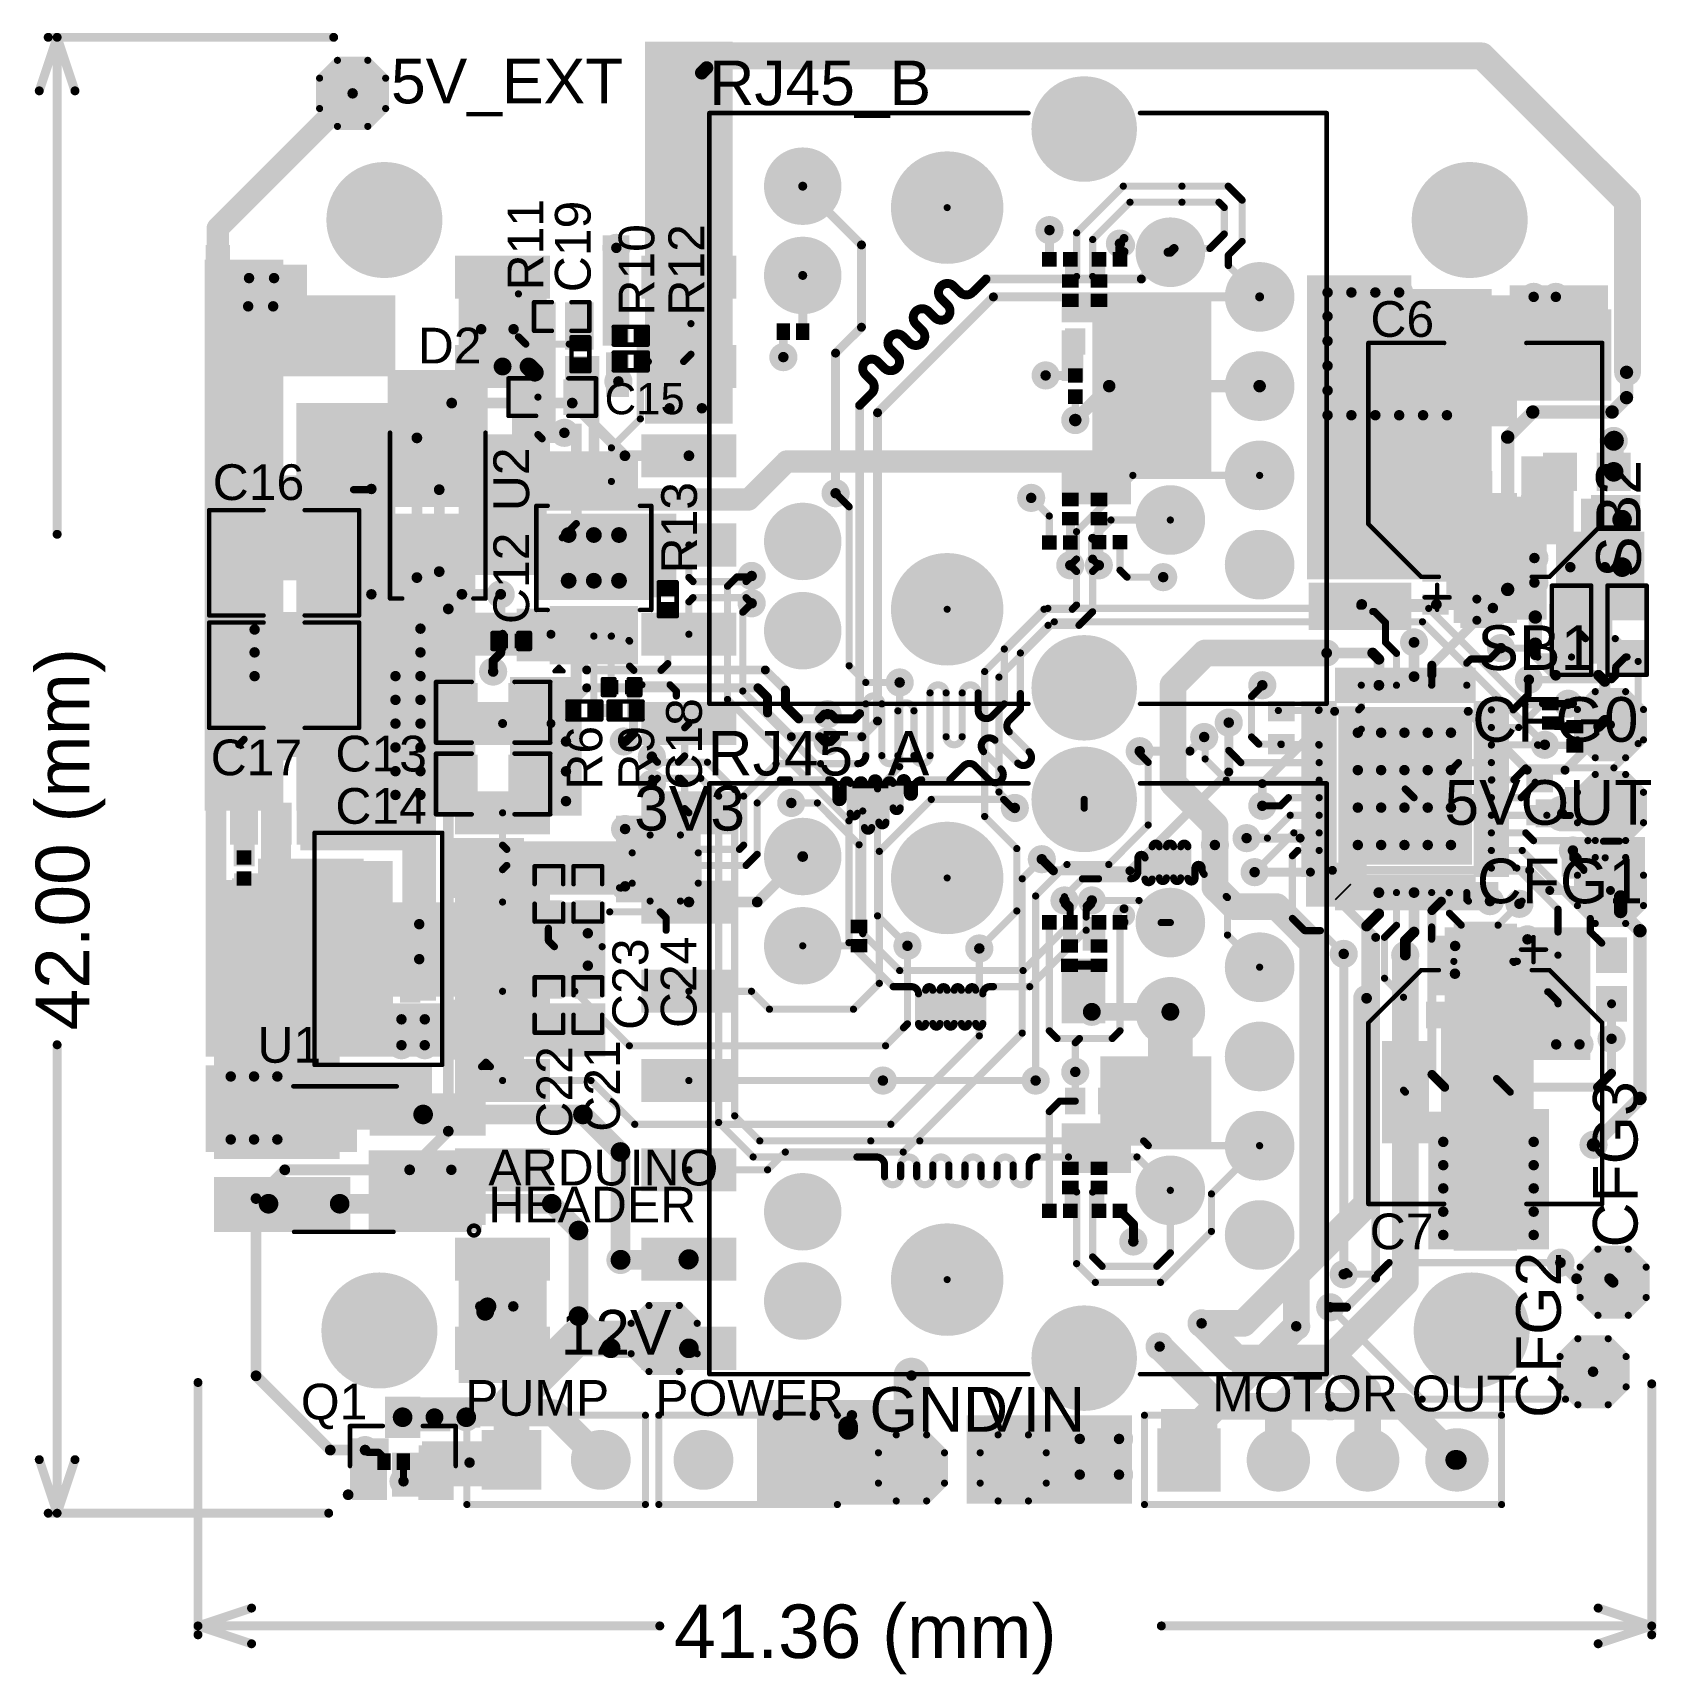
# Model space of a CAD drawing. Header units: millimetres. Extents: x -0.39 to 1.43, y -0.39 to 1.45.
import ezdxf

# ---------------------------------------------------------------- set-up
doc = ezdxf.new("R2010")
doc.units = ezdxf.units.MM
doc.header["$MEASUREMENT"] = 0
for name, color, linetype in [('BottomLayer', 5, 'Continuous'), ('BottomPaste', 16, 'Continuous'), ('BottomSolder', 6, 'Continuous'), ('Mechanical1', 6, 'Continuous'), ('MultiLayer', 9, 'Continuous'), ('PadHoleLayer', 156, 'Continuous'), ('TopLayer', 1, 'Continuous'), ('TopOverlay', 2, 'Continuous'), ('TopPaste', 8, 'Continuous'), ('TopSolder', 216, 'Continuous'), ('ViaHoleLayer', 16, 'Continuous')]:
    doc.layers.add(name, color=color, linetype=linetype)
doc.styles.add('Arial', font='arial.ttf', dxfattribs={"height": 0.2})

msp = doc.modelspace()

# ---------------------------------------------------------------- texts
at = {"layer": 'Mechanical1', "style": 'Arial'}
msp.add_text('42.00 (mm)', height=0.06, rotation=90, dxfattribs=at).set_placement((-0.325, 0.3361))
msp.add_text('41.36 (mm)', height=0.06, dxfattribs=at).set_placement((0.3301, -0.367))
at = {"layer": 'TopOverlay', "style": 'Arial'}
for s, height, rotation, p in [('5V_EXT', 0.05, 360, (0.013, 1.3748)), ('RJ45_B', 0.05, 360, (0.3696, 1.3728)), ('R11', 0.04, 90, (0.1836, 1.1652)), ('C19', 0.04, 90, (0.2366, 1.1632)), ('R10', 0.04, 90, (0.308, 1.137)), ('R12', 0.04, 90, (0.3638, 1.137)), ('U2', 0.04, 90, (0.1677, 0.9179)), ('SB2', 0.05, 90, (1.413, 0.8432)), ('R13', 0.04, 90, (0.3557, 0.8481)), ('C12', 0.04, 90, (0.1677, 0.7914)), ('C18', 0.04, 90, (0.3612, 0.6059)), ('CFG0', 0.05, 360, (1.2242, 0.6596)), ('R6', 0.04, 90, (0.2496, 0.6059)), ('R9', 0.04, 90, (0.3078, 0.6059)), ('RJ45_A', 0.05, 360, (0.3676, 0.6218)), ('3V3', 0.05, 360, (0.2853, 0.5601)), ('5VOUT', 0.05, 360, (1.193, 0.5666)), ('CFG1', 0.05, 360, (1.2292, 0.4786)), ('C23', 0.04, 90, (0.301, 0.3367)), ('C24', 0.04, 90, (0.3552, 0.3388)), ('C22', 0.04, 90, (0.216, 0.216)), ('C21', 0.04, 90, (0.2695, 0.2226)), ('CFG3', 0.05, 90, (1.4094, 0.093)), ('ARDUINO', 0.04, 360, (0.122, 0.1625)), ('HEADER', 0.04, 360, (0.122, 0.121)), ('CFG2', 0.05, 90, (1.3234, -0.098)), ('12V', 0.05, 360, (0.203, -0.027)), ('POWER', 0.04, 360, (0.309, -0.0955)), ('MOTOR OUT', 0.04, 360, (0.9329, -0.0905)), ('PUMP', 0.04, 360, (0.096, -0.0955)), ('GND', 0.05, 360, (0.549, -0.1134)), ('VIN', 0.05, 360, (0.674, -0.1134))]:
    msp.add_text(s, height=height, rotation=rotation, dxfattribs=at).set_placement(p)
for s, height, p in [('C6', 0.04, (1.1101, 1.1132)), ('D2', 0.04, (0.043, 1.0834)), ('C15', 0.035, (0.2523, 1.0265)), ('C16', 0.04, (-0.1867, 0.9304)), ('SB1', 0.05, (1.2299, 0.74)), ('C17', 0.04, (-0.189, 0.622)), ('C13', 0.04, (-0.0493, 0.6263)), ('C14', 0.04, (-0.0493, 0.5677)), ('U1', 0.04, (-0.1367, 0.3)), ('C7', 0.04, (1.1093, 0.091)), ('Q1', 0.04, (-0.088, -0.0997))]:
    msp.add_text(s, height=height, dxfattribs=at).set_placement(p)

# ---------------------------------------------------------------- blocks, each defined once
blk = doc.blocks.new('PSPMAA0605H_680M_IGF_B_1')
at = {"layer": 'BottomLayer'}
for points in [[(-0.0728, 0.0689), (-0.0728, -0.0689), (-0.1555, -0.0689), (-0.1555, 0.0689)], [(0.1555, 0.0689), (0.1555, -0.0689), (0.0728, -0.0689), (0.0728, 0.0689)]]:
    blk.add_hatch(color=5, dxfattribs=at).paths.add_polyline_path(points)
at = {"layer": 'BottomPaste'}
for points in [[(-0.0728, 0.0689), (-0.0728, -0.0689), (-0.1555, -0.0689), (-0.1555, 0.0689)], [(0.1555, 0.0689), (0.1555, -0.0689), (0.0728, -0.0689), (0.0728, 0.0689)]]:
    blk.add_hatch(color=16, dxfattribs=at).paths.add_polyline_path(points)
at = {"layer": 'BottomSolder'}
for points in [[(-0.0688, 0.0729), (-0.0688, -0.0729), (-0.1595, -0.0729), (-0.1595, 0.0729)], [(0.1595, 0.0729), (0.1595, -0.0729), (0.0688, -0.0729), (0.0688, 0.0729)]]:
    blk.add_hatch(color=6, dxfattribs=at).paths.add_polyline_path(points)
blk = doc.blocks.new('HY951180A__2')
at = {"layer": 'BottomLayer'}
h = blk.add_hatch(color=5, dxfattribs=at)
edge = h.paths.add_edge_path()
edge.add_arc((-0.249, 0.2559), 0.0394, 0, 360)
h = blk.add_hatch(color=5, dxfattribs=at)
edge = h.paths.add_edge_path()
edge.add_arc((-0.149, 0.2559), 0.0394, 0, 360)
h = blk.add_hatch(color=5, dxfattribs=at)
edge = h.paths.add_edge_path()
edge.add_arc((0.149, 0.2559), 0.0394, 0, 360)
h = blk.add_hatch(color=5, dxfattribs=at)
edge = h.paths.add_edge_path()
edge.add_arc((0.249, 0.2559), 0.0394, 0, 360)
h = blk.add_hatch(color=5, dxfattribs=at)
edge = h.paths.add_edge_path()
edge.add_arc((-0.313, -0.0594), 0.0551, 0, 360)
h = blk.add_hatch(color=5, dxfattribs=at)
edge = h.paths.add_edge_path()
edge.add_arc((0.313, -0.0594), 0.0551, 0, 360)
h = blk.add_hatch(color=5, dxfattribs=at)
edge = h.paths.add_edge_path()
edge.add_arc((-0.125, -0.1559), 0.035, 0, 360)
h = blk.add_hatch(color=5, dxfattribs=at)
edge = h.paths.add_edge_path()
edge.add_arc((-0.025, -0.1559), 0.035, 0, 360)
h = blk.add_hatch(color=5, dxfattribs=at)
edge = h.paths.add_edge_path()
edge.add_arc((0.075, -0.1559), 0.035, 0, 360)
h = blk.add_hatch(color=5, dxfattribs=at)
edge = h.paths.add_edge_path()
edge.add_arc((0.175, -0.1559), 0.035, 0, 360)
h = blk.add_hatch(color=5, dxfattribs=at)
edge = h.paths.add_edge_path()
edge.add_arc((-0.175, -0.2559), 0.035, 0, 360)
h = blk.add_hatch(color=5, dxfattribs=at)
edge = h.paths.add_edge_path()
edge.add_arc((-0.075, -0.2559), 0.035, 0, 360)
h = blk.add_hatch(color=5, dxfattribs=at)
edge = h.paths.add_edge_path()
edge.add_arc((0.025, -0.2559), 0.035, 0, 360)
h = blk.add_hatch(color=5, dxfattribs=at)
edge = h.paths.add_edge_path()
edge.add_arc((0.125, -0.2559), 0.035, 0, 360)
at = {"layer": 'BottomSolder'}
h = blk.add_hatch(color=6, dxfattribs=at)
edge = h.paths.add_edge_path()
edge.add_arc((-0.249, 0.2559), 0.0434, 0, 360)
h = blk.add_hatch(color=6, dxfattribs=at)
edge = h.paths.add_edge_path()
edge.add_arc((-0.149, 0.2559), 0.0434, 0, 360)
h = blk.add_hatch(color=6, dxfattribs=at)
edge = h.paths.add_edge_path()
edge.add_arc((0.149, 0.2559), 0.0434, 0, 360)
h = blk.add_hatch(color=6, dxfattribs=at)
edge = h.paths.add_edge_path()
edge.add_arc((0.249, 0.2559), 0.0434, 0, 360)
h = blk.add_hatch(color=6, dxfattribs=at)
edge = h.paths.add_edge_path()
edge.add_arc((-0.225, 0.0941), 0.004, 0, 360)
h = blk.add_hatch(color=6, dxfattribs=at)
edge = h.paths.add_edge_path()
edge.add_arc((0.225, 0.0941), 0.004, 0, 360)
h = blk.add_hatch(color=6, dxfattribs=at)
edge = h.paths.add_edge_path()
edge.add_arc((-0.313, -0.0594), 0.0591, 0, 360)
h = blk.add_hatch(color=6, dxfattribs=at)
edge = h.paths.add_edge_path()
edge.add_arc((0.313, -0.0594), 0.0591, 0, 360)
h = blk.add_hatch(color=6, dxfattribs=at)
edge = h.paths.add_edge_path()
edge.add_arc((-0.125, -0.1559), 0.039, 0, 360)
h = blk.add_hatch(color=6, dxfattribs=at)
edge = h.paths.add_edge_path()
edge.add_arc((-0.025, -0.1559), 0.039, 0, 360)
h = blk.add_hatch(color=6, dxfattribs=at)
edge = h.paths.add_edge_path()
edge.add_arc((0.075, -0.1559), 0.039, 0, 360)
h = blk.add_hatch(color=6, dxfattribs=at)
edge = h.paths.add_edge_path()
edge.add_arc((0.175, -0.1559), 0.039, 0, 360)
h = blk.add_hatch(color=6, dxfattribs=at)
edge = h.paths.add_edge_path()
edge.add_arc((-0.175, -0.2559), 0.039, 0, 360)
h = blk.add_hatch(color=6, dxfattribs=at)
edge = h.paths.add_edge_path()
edge.add_arc((-0.075, -0.2559), 0.039, 0, 360)
h = blk.add_hatch(color=6, dxfattribs=at)
edge = h.paths.add_edge_path()
edge.add_arc((0.025, -0.2559), 0.039, 0, 360)
h = blk.add_hatch(color=6, dxfattribs=at)
edge = h.paths.add_edge_path()
edge.add_arc((0.125, -0.2559), 0.039, 0, 360)
at = {"layer": 'MultiLayer'}
h = blk.add_hatch(color=9, dxfattribs=at)
edge = h.paths.add_edge_path()
edge.add_arc((-0.249, 0.2559), 0.0394, 0, 360)
h = blk.add_hatch(color=9, dxfattribs=at)
edge = h.paths.add_edge_path()
edge.add_arc((-0.149, 0.2559), 0.0394, 0, 360)
h = blk.add_hatch(color=9, dxfattribs=at)
edge = h.paths.add_edge_path()
edge.add_arc((0.149, 0.2559), 0.0394, 0, 360)
h = blk.add_hatch(color=9, dxfattribs=at)
edge = h.paths.add_edge_path()
edge.add_arc((0.249, 0.2559), 0.0394, 0, 360)
h = blk.add_hatch(color=9, dxfattribs=at)
edge = h.paths.add_edge_path()
edge.add_arc((-0.313, -0.0594), 0.0551, 0, 360)
h = blk.add_hatch(color=9, dxfattribs=at)
edge = h.paths.add_edge_path()
edge.add_arc((0.313, -0.0594), 0.0551, 0, 360)
h = blk.add_hatch(color=9, dxfattribs=at)
edge = h.paths.add_edge_path()
edge.add_arc((-0.125, -0.1559), 0.035, 0, 360)
h = blk.add_hatch(color=9, dxfattribs=at)
edge = h.paths.add_edge_path()
edge.add_arc((-0.025, -0.1559), 0.035, 0, 360)
h = blk.add_hatch(color=9, dxfattribs=at)
edge = h.paths.add_edge_path()
edge.add_arc((0.075, -0.1559), 0.035, 0, 360)
h = blk.add_hatch(color=9, dxfattribs=at)
edge = h.paths.add_edge_path()
edge.add_arc((0.175, -0.1559), 0.035, 0, 360)
h = blk.add_hatch(color=9, dxfattribs=at)
edge = h.paths.add_edge_path()
edge.add_arc((-0.175, -0.2559), 0.035, 0, 360)
h = blk.add_hatch(color=9, dxfattribs=at)
edge = h.paths.add_edge_path()
edge.add_arc((-0.075, -0.2559), 0.035, 0, 360)
h = blk.add_hatch(color=9, dxfattribs=at)
edge = h.paths.add_edge_path()
edge.add_arc((0.025, -0.2559), 0.035, 0, 360)
h = blk.add_hatch(color=9, dxfattribs=at)
edge = h.paths.add_edge_path()
edge.add_arc((0.125, -0.2559), 0.035, 0, 360)
at = {"layer": 'PadHoleLayer'}
h = blk.add_hatch(color=156, dxfattribs=at)
edge = h.paths.add_edge_path()
edge.add_arc((-0.249, 0.2559), 0.0201, 0, 360)
h = blk.add_hatch(color=156, dxfattribs=at)
edge = h.paths.add_edge_path()
edge.add_arc((-0.149, 0.2559), 0.0201, 0, 360)
h = blk.add_hatch(color=156, dxfattribs=at)
edge = h.paths.add_edge_path()
edge.add_arc((0.149, 0.2559), 0.0201, 0, 360)
h = blk.add_hatch(color=156, dxfattribs=at)
edge = h.paths.add_edge_path()
edge.add_arc((0.249, 0.2559), 0.0201, 0, 360)
h = blk.add_hatch(color=156, dxfattribs=at)
edge = h.paths.add_edge_path()
edge.add_arc((-0.225, 0.0941), 0.063, 0, 360)
h = blk.add_hatch(color=156, dxfattribs=at)
edge = h.paths.add_edge_path()
edge.add_arc((0.225, 0.0941), 0.063, 0, 360)
h = blk.add_hatch(color=156, dxfattribs=at)
edge = h.paths.add_edge_path()
edge.add_arc((-0.313, -0.0594), 0.0321, 0, 360)
h = blk.add_hatch(color=156, dxfattribs=at)
edge = h.paths.add_edge_path()
edge.add_arc((0.313, -0.0594), 0.0321, 0, 360)
h = blk.add_hatch(color=156, dxfattribs=at)
edge = h.paths.add_edge_path()
edge.add_arc((-0.125, -0.1559), 0.0175, 0, 360)
h = blk.add_hatch(color=156, dxfattribs=at)
edge = h.paths.add_edge_path()
edge.add_arc((-0.025, -0.1559), 0.0175, 0, 360)
h = blk.add_hatch(color=156, dxfattribs=at)
edge = h.paths.add_edge_path()
edge.add_arc((0.075, -0.1559), 0.0175, 0, 360)
h = blk.add_hatch(color=156, dxfattribs=at)
edge = h.paths.add_edge_path()
edge.add_arc((0.175, -0.1559), 0.0175, 0, 360)
h = blk.add_hatch(color=156, dxfattribs=at)
edge = h.paths.add_edge_path()
edge.add_arc((-0.175, -0.2559), 0.0175, 0, 360)
h = blk.add_hatch(color=156, dxfattribs=at)
edge = h.paths.add_edge_path()
edge.add_arc((-0.075, -0.2559), 0.0175, 0, 360)
h = blk.add_hatch(color=156, dxfattribs=at)
edge = h.paths.add_edge_path()
edge.add_arc((0.025, -0.2559), 0.0175, 0, 360)
h = blk.add_hatch(color=156, dxfattribs=at)
edge = h.paths.add_edge_path()
edge.add_arc((0.125, -0.2559), 0.0175, 0, 360)
at = {"layer": 'TopLayer'}
h = blk.add_hatch(color=1, dxfattribs=at)
edge = h.paths.add_edge_path()
edge.add_arc((-0.249, 0.2559), 0.0394, 0, 360)
h = blk.add_hatch(color=1, dxfattribs=at)
edge = h.paths.add_edge_path()
edge.add_arc((-0.149, 0.2559), 0.0394, 0, 360)
h = blk.add_hatch(color=1, dxfattribs=at)
edge = h.paths.add_edge_path()
edge.add_arc((0.149, 0.2559), 0.0394, 0, 360)
h = blk.add_hatch(color=1, dxfattribs=at)
edge = h.paths.add_edge_path()
edge.add_arc((0.249, 0.2559), 0.0394, 0, 360)
h = blk.add_hatch(color=1, dxfattribs=at)
edge = h.paths.add_edge_path()
edge.add_arc((-0.313, -0.0594), 0.0551, 0, 360)
h = blk.add_hatch(color=1, dxfattribs=at)
edge = h.paths.add_edge_path()
edge.add_arc((0.313, -0.0594), 0.0551, 0, 360)
h = blk.add_hatch(color=1, dxfattribs=at)
edge = h.paths.add_edge_path()
edge.add_arc((-0.125, -0.1559), 0.035, 0, 360)
h = blk.add_hatch(color=1, dxfattribs=at)
edge = h.paths.add_edge_path()
edge.add_arc((-0.025, -0.1559), 0.035, 0, 360)
h = blk.add_hatch(color=1, dxfattribs=at)
edge = h.paths.add_edge_path()
edge.add_arc((0.075, -0.1559), 0.035, 0, 360)
h = blk.add_hatch(color=1, dxfattribs=at)
edge = h.paths.add_edge_path()
edge.add_arc((0.175, -0.1559), 0.035, 0, 360)
h = blk.add_hatch(color=1, dxfattribs=at)
edge = h.paths.add_edge_path()
edge.add_arc((-0.175, -0.2559), 0.035, 0, 360)
h = blk.add_hatch(color=1, dxfattribs=at)
edge = h.paths.add_edge_path()
edge.add_arc((-0.075, -0.2559), 0.035, 0, 360)
h = blk.add_hatch(color=1, dxfattribs=at)
edge = h.paths.add_edge_path()
edge.add_arc((0.025, -0.2559), 0.035, 0, 360)
h = blk.add_hatch(color=1, dxfattribs=at)
edge = h.paths.add_edge_path()
edge.add_arc((0.125, -0.2559), 0.035, 0, 360)
at = {"layer": 'TopSolder'}
h = blk.add_hatch(color=216, dxfattribs=at)
edge = h.paths.add_edge_path()
edge.add_arc((-0.249, 0.2559), 0.0434, 0, 360)
h = blk.add_hatch(color=216, dxfattribs=at)
edge = h.paths.add_edge_path()
edge.add_arc((-0.149, 0.2559), 0.0434, 0, 360)
h = blk.add_hatch(color=216, dxfattribs=at)
edge = h.paths.add_edge_path()
edge.add_arc((0.149, 0.2559), 0.0434, 0, 360)
h = blk.add_hatch(color=216, dxfattribs=at)
edge = h.paths.add_edge_path()
edge.add_arc((0.249, 0.2559), 0.0434, 0, 360)
h = blk.add_hatch(color=216, dxfattribs=at)
edge = h.paths.add_edge_path()
edge.add_arc((-0.225, 0.0941), 0.004, 0, 360)
h = blk.add_hatch(color=216, dxfattribs=at)
edge = h.paths.add_edge_path()
edge.add_arc((0.225, 0.0941), 0.004, 0, 360)
h = blk.add_hatch(color=216, dxfattribs=at)
edge = h.paths.add_edge_path()
edge.add_arc((-0.313, -0.0594), 0.0591, 0, 360)
h = blk.add_hatch(color=216, dxfattribs=at)
edge = h.paths.add_edge_path()
edge.add_arc((0.313, -0.0594), 0.0591, 0, 360)
h = blk.add_hatch(color=216, dxfattribs=at)
edge = h.paths.add_edge_path()
edge.add_arc((-0.125, -0.1559), 0.039, 0, 360)
h = blk.add_hatch(color=216, dxfattribs=at)
edge = h.paths.add_edge_path()
edge.add_arc((-0.025, -0.1559), 0.039, 0, 360)
h = blk.add_hatch(color=216, dxfattribs=at)
edge = h.paths.add_edge_path()
edge.add_arc((0.075, -0.1559), 0.039, 0, 360)
h = blk.add_hatch(color=216, dxfattribs=at)
edge = h.paths.add_edge_path()
edge.add_arc((0.175, -0.1559), 0.039, 0, 360)
h = blk.add_hatch(color=216, dxfattribs=at)
edge = h.paths.add_edge_path()
edge.add_arc((-0.175, -0.2559), 0.039, 0, 360)
h = blk.add_hatch(color=216, dxfattribs=at)
edge = h.paths.add_edge_path()
edge.add_arc((-0.075, -0.2559), 0.039, 0, 360)
h = blk.add_hatch(color=216, dxfattribs=at)
edge = h.paths.add_edge_path()
edge.add_arc((0.025, -0.2559), 0.039, 0, 360)
h = blk.add_hatch(color=216, dxfattribs=at)
edge = h.paths.add_edge_path()
edge.add_arc((0.125, -0.2559), 0.039, 0, 360)
at = {"layer": 'TopOverlay', "const_width": 0.005}
for points in [[(0.331, 0.3605), (-0.331, 0.3605)], [(-0.331, 0.3605), (-0.331, 0.003)], [(0.331, 0.3605), (0.331, 0.003)], [(-0.331, -0.1219), (-0.331, -0.331)], [(0.331, -0.1219), (0.331, -0.331)], [(-0.331, -0.331), (0.331, -0.331)]]:
    blk.add_lwpolyline(points, dxfattribs=at)
at = {"layer": 'TopOverlay'}
for points, const_width in [([(-0.3322, 0.3605, 1), (-0.3297, 0.3605, 1)], 0.0025), ([(-0.3322, 0.3605, 1), (-0.3297, 0.3605, 1)], 0.0025), ([(0.3297, 0.3605, 1), (0.3322, 0.3605, 1)], 0.0025), ([(0.3297, 0.3605, 1), (0.3322, 0.3605, 1)], 0.0025), ([(-0.3322, 0.003, 1), (-0.3297, 0.003, 1)], 0.0025), ([(0.3297, 0.003, 1), (0.3322, 0.003, 1)], 0.0025), ([(0.1905, -0.104, 1), (0.1755, -0.104, 1)], 0.01), ([(0.173, -0.104, 1), (0.178, -0.104, 1)], 0.005), ([(0.188, -0.104, 1), (0.193, -0.104, 1)], 0.005), ([(-0.3322, -0.1219, 1), (-0.3297, -0.1219, 1)], 0.0025), ([(0.3297, -0.1219, 1), (0.3322, -0.1219, 1)], 0.0025), ([(-0.3322, -0.331, 1), (-0.3297, -0.331, 1)], 0.0025), ([(-0.3322, -0.331, 1), (-0.3297, -0.331, 1)], 0.0025), ([(0.3297, -0.331, 1), (0.3322, -0.331, 1)], 0.0025), ([(0.3297, -0.331, 1), (0.3322, -0.331, 1)], 0.0025)]:
    blk.add_lwpolyline(points, format="xyb", close=True, dxfattribs=dict(at, const_width=const_width))
blk = doc.blocks.new('RVT1H101M0607_3')
at = {"layer": 'TopLayer'}
for points in [[(-0.1791, 0.0315), (-0.0413, 0.0315), (-0.0413, -0.0315), (-0.1791, -0.0315)], [(0.0413, 0.0315), (0.1791, 0.0315), (0.1791, -0.0315), (0.0413, -0.0315)]]:
    blk.add_hatch(color=1, dxfattribs=at).paths.add_polyline_path(points)
at = {"layer": 'TopPaste'}
for points in [[(-0.1791, 0.0315), (-0.0413, 0.0315), (-0.0413, -0.0315), (-0.1791, -0.0315)], [(0.0413, 0.0315), (0.1791, 0.0315), (0.1791, -0.0315), (0.0413, -0.0315)]]:
    blk.add_hatch(color=8, dxfattribs=at).paths.add_polyline_path(points)
at = {"layer": 'TopSolder'}
for points in [[(-0.1831, 0.0355), (-0.0373, 0.0355), (-0.0373, -0.0355), (-0.1831, -0.0355)], [(0.0373, 0.0355), (0.1831, 0.0355), (0.1831, -0.0355), (0.0373, -0.0355)]]:
    blk.add_hatch(color=216, dxfattribs=at).paths.add_polyline_path(points)
at = {"layer": 'TopOverlay', "const_width": 0.005}
for points in [[(-0.0722, 0.131), (-0.1312, 0.072)], [(-0.0722, 0.131), (0.1308, 0.131)], [(0.1308, 0.131), (0.1308, 0.046)], [(-0.1312, 0.072), (-0.1312, 0.052)], [(-0.1682, 0.054), (-0.1402, 0.054)], [(-0.1542, 0.068), (-0.1542, 0.04)], [(-0.1312, -0.052), (-0.1312, -0.072)], [(0.1308, -0.046), (0.1308, -0.131)], [(-0.1312, -0.072), (-0.0722, -0.131)], [(-0.0722, -0.131), (0.1308, -0.131)]]:
    blk.add_lwpolyline(points, dxfattribs=at)
at = {"layer": 'TopOverlay', "const_width": 0.0025}
for points in [[(-0.0735, 0.131, 1), (-0.071, 0.131, 1)], [(-0.0735, 0.131, 1), (-0.071, 0.131, 1)], [(0.1295, 0.131, 1), (0.132, 0.131, 1)], [(0.1295, 0.131, 1), (0.132, 0.131, 1)], [(-0.1325, 0.072, 1), (-0.13, 0.072, 1)], [(-0.1325, 0.072, 1), (-0.13, 0.072, 1)], [(-0.1695, 0.054, 1), (-0.167, 0.054, 1)], [(-0.1555, 0.068, 1), (-0.153, 0.068, 1)], [(-0.1415, 0.054, 1), (-0.139, 0.054, 1)], [(-0.1555, 0.04, 1), (-0.153, 0.04, 1)], [(-0.1325, 0.052, 1), (-0.13, 0.052, 1)], [(0.1295, 0.046, 1), (0.132, 0.046, 1)], [(-0.1325, -0.052, 1), (-0.13, -0.052, 1)], [(0.1295, -0.046, 1), (0.132, -0.046, 1)], [(-0.1325, -0.072, 1), (-0.13, -0.072, 1)], [(-0.1325, -0.072, 1), (-0.13, -0.072, 1)], [(-0.0735, -0.131, 1), (-0.071, -0.131, 1)], [(-0.0735, -0.131, 1), (-0.071, -0.131, 1)], [(0.1295, -0.131, 1), (0.132, -0.131, 1)], [(0.1295, -0.131, 1), (0.132, -0.131, 1)]]:
    blk.add_lwpolyline(points, format="xyb", close=True, dxfattribs=at)
blk = doc.blocks.new('10_HVSSOP___N___4')
at = {"layer": 'BottomLayer'}
h = blk.add_hatch(color=5, dxfattribs=at)
edge = h.paths.add_edge_path()
edge.add_arc((-0.0256, 0.0282), 0.00886, 0, 360)
h = blk.add_hatch(color=5, dxfattribs=at)
edge = h.paths.add_edge_path()
edge.add_arc((0.0256, 0.0282), 0.00886, 0, 360)
h = blk.add_hatch(color=5, dxfattribs=at)
edge = h.paths.add_edge_path()
edge.add_arc((-0.0256, 0), 0.00886, 0, 360)
h = blk.add_hatch(color=5, dxfattribs=at)
edge = h.paths.add_edge_path()
edge.add_arc((0.0256, 0), 0.00886, 0, 360)
h = blk.add_hatch(color=5, dxfattribs=at)
edge = h.paths.add_edge_path()
edge.add_arc((-0.0256, -0.0282), 0.00886, 0, 360)
h = blk.add_hatch(color=5, dxfattribs=at)
edge = h.paths.add_edge_path()
edge.add_arc((0.0256, -0.0282), 0.00886, 0, 360)
at = {"layer": 'BottomSolder'}
h = blk.add_hatch(color=6, dxfattribs=at)
edge = h.paths.add_edge_path()
edge.add_arc((-0.0256, 0.0282), 0.0129, 0, 360)
h = blk.add_hatch(color=6, dxfattribs=at)
edge = h.paths.add_edge_path()
edge.add_arc((0.0256, 0.0282), 0.0129, 0, 360)
h = blk.add_hatch(color=6, dxfattribs=at)
edge = h.paths.add_edge_path()
edge.add_arc((-0.0256, 0), 0.0129, 0, 360)
h = blk.add_hatch(color=6, dxfattribs=at)
edge = h.paths.add_edge_path()
edge.add_arc((0.0256, 0), 0.0129, 0, 360)
h = blk.add_hatch(color=6, dxfattribs=at)
edge = h.paths.add_edge_path()
edge.add_arc((-0.0256, -0.0282), 0.0129, 0, 360)
h = blk.add_hatch(color=6, dxfattribs=at)
edge = h.paths.add_edge_path()
edge.add_arc((0.0256, -0.0282), 0.0129, 0, 360)
at = {"layer": 'MultiLayer'}
h = blk.add_hatch(color=9, dxfattribs=at)
edge = h.paths.add_edge_path()
edge.add_arc((-0.0256, 0.0282), 0.00886, 0, 360)
h = blk.add_hatch(color=9, dxfattribs=at)
edge = h.paths.add_edge_path()
edge.add_arc((0.0256, 0.0282), 0.00886, 0, 360)
h = blk.add_hatch(color=9, dxfattribs=at)
edge = h.paths.add_edge_path()
edge.add_arc((-0.0256, 0), 0.00886, 0, 360)
h = blk.add_hatch(color=9, dxfattribs=at)
edge = h.paths.add_edge_path()
edge.add_arc((0.0256, 0), 0.00886, 0, 360)
h = blk.add_hatch(color=9, dxfattribs=at)
edge = h.paths.add_edge_path()
edge.add_arc((-0.0256, -0.0282), 0.00886, 0, 360)
h = blk.add_hatch(color=9, dxfattribs=at)
edge = h.paths.add_edge_path()
edge.add_arc((0.0256, -0.0282), 0.00886, 0, 360)
at = {"layer": 'PadHoleLayer'}
h = blk.add_hatch(color=156, dxfattribs=at)
edge = h.paths.add_edge_path()
edge.add_arc((-0.0256, 0.0282), 0.00591, 0, 360)
h = blk.add_hatch(color=156, dxfattribs=at)
edge = h.paths.add_edge_path()
edge.add_arc((0.0256, 0.0282), 0.00591, 0, 360)
h = blk.add_hatch(color=156, dxfattribs=at)
edge = h.paths.add_edge_path()
edge.add_arc((-0.0256, 0), 0.00591, 0, 360)
h = blk.add_hatch(color=156, dxfattribs=at)
edge = h.paths.add_edge_path()
edge.add_arc((0.0256, 0), 0.00591, 0, 360)
h = blk.add_hatch(color=156, dxfattribs=at)
edge = h.paths.add_edge_path()
edge.add_arc((-0.0256, -0.0282), 0.00591, 0, 360)
h = blk.add_hatch(color=156, dxfattribs=at)
edge = h.paths.add_edge_path()
edge.add_arc((0.0256, -0.0282), 0.00591, 0, 360)
at = {"layer": 'TopLayer'}
for points in [[(-0.0433, 0.061), (0.0433, 0.061), (0.0433, -0.061), (-0.0433, -0.061)], [(-0.1152, 0.0453), (-0.0581, 0.0453), (-0.0581, 0.0335), (-0.1152, 0.0335)], [(0.0581, 0.0453), (0.1152, 0.0453), (0.1152, 0.0335), (0.0581, 0.0335)], [(-0.1152, 0.0256), (-0.0581, 0.0256), (-0.0581, 0.0138), (-0.1152, 0.0138)], [(0.0581, 0.0256), (0.1152, 0.0256), (0.1152, 0.0138), (0.0581, 0.0138)], [(-0.1152, 0.0059), (-0.0581, 0.0059), (-0.0581, -0.0059), (-0.1152, -0.0059)], [(0.0581, 0.0059), (0.1152, 0.0059), (0.1152, -0.0059), (0.0581, -0.0059)], [(-0.1152, -0.0138), (-0.0581, -0.0138), (-0.0581, -0.0256), (-0.1152, -0.0256)], [(0.0581, -0.0138), (0.1152, -0.0138), (0.1152, -0.0256), (0.0581, -0.0256)], [(-0.1152, -0.0335), (-0.0581, -0.0335), (-0.0581, -0.0453), (-0.1152, -0.0453)], [(0.0581, -0.0335), (0.1152, -0.0335), (0.1152, -0.0453), (0.0581, -0.0453)]]:
    blk.add_hatch(color=1, dxfattribs=at).paths.add_polyline_path(points)
h = blk.add_hatch(color=1, dxfattribs=at)
edge = h.paths.add_edge_path()
edge.add_arc((-0.0256, 0.0282), 0.00886, 0, 360)
h = blk.add_hatch(color=1, dxfattribs=at)
edge = h.paths.add_edge_path()
edge.add_arc((0.0256, 0.0282), 0.00886, 0, 360)
h = blk.add_hatch(color=1, dxfattribs=at)
edge = h.paths.add_edge_path()
edge.add_arc((-0.0256, 0), 0.00886, 0, 360)
h = blk.add_hatch(color=1, dxfattribs=at)
edge = h.paths.add_edge_path()
edge.add_arc((0.0256, 0), 0.00886, 0, 360)
h = blk.add_hatch(color=1, dxfattribs=at)
edge = h.paths.add_edge_path()
edge.add_arc((-0.0256, -0.0282), 0.00886, 0, 360)
h = blk.add_hatch(color=1, dxfattribs=at)
edge = h.paths.add_edge_path()
edge.add_arc((0.0256, -0.0282), 0.00886, 0, 360)
at = {"layer": 'TopPaste'}
for points in [[(-0.0433, 0.061), (0.0433, 0.061), (0.0433, -0.061), (-0.0433, -0.061)], [(-0.1152, 0.0453), (-0.0581, 0.0453), (-0.0581, 0.0335), (-0.1152, 0.0335)], [(0.0581, 0.0453), (0.1152, 0.0453), (0.1152, 0.0335), (0.0581, 0.0335)], [(-0.1152, 0.0256), (-0.0581, 0.0256), (-0.0581, 0.0138), (-0.1152, 0.0138)], [(0.0581, 0.0256), (0.1152, 0.0256), (0.1152, 0.0138), (0.0581, 0.0138)], [(-0.1152, 0.0059), (-0.0581, 0.0059), (-0.0581, -0.0059), (-0.1152, -0.0059)], [(0.0581, 0.0059), (0.1152, 0.0059), (0.1152, -0.0059), (0.0581, -0.0059)], [(-0.1152, -0.0138), (-0.0581, -0.0138), (-0.0581, -0.0256), (-0.1152, -0.0256)], [(0.0581, -0.0138), (0.1152, -0.0138), (0.1152, -0.0256), (0.0581, -0.0256)], [(-0.1152, -0.0335), (-0.0581, -0.0335), (-0.0581, -0.0453), (-0.1152, -0.0453)], [(0.0581, -0.0335), (0.1152, -0.0335), (0.1152, -0.0453), (0.0581, -0.0453)]]:
    blk.add_hatch(color=8, dxfattribs=at).paths.add_polyline_path(points)
at = {"layer": 'TopSolder'}
for points in [[(-0.0473, 0.065), (0.0473, 0.065), (0.0473, -0.065), (-0.0473, -0.065)], [(-0.1192, 0.0493), (-0.0541, 0.0493), (-0.0541, 0.0295), (-0.1192, 0.0295)], [(0.0541, 0.0493), (0.1192, 0.0493), (0.1192, 0.0295), (0.0541, 0.0295)], [(-0.1192, 0.0296), (-0.0541, 0.0296), (-0.0541, 0.0098), (-0.1192, 0.0098)], [(0.0541, 0.0296), (0.1192, 0.0296), (0.1192, 0.0098), (0.0541, 0.0098)], [(-0.1192, 0.0099), (-0.0541, 0.0099), (-0.0541, -0.0099), (-0.1192, -0.0099)], [(0.0541, 0.0099), (0.1192, 0.0099), (0.1192, -0.0099), (0.0541, -0.0099)], [(-0.1192, -0.0098), (-0.0541, -0.0098), (-0.0541, -0.0296), (-0.1192, -0.0296)], [(0.0541, -0.0098), (0.1192, -0.0098), (0.1192, -0.0296), (0.0541, -0.0296)], [(-0.1192, -0.0295), (-0.0541, -0.0295), (-0.0541, -0.0493), (-0.1192, -0.0493)], [(0.0541, -0.0295), (0.1192, -0.0295), (0.1192, -0.0493), (0.0541, -0.0493)]]:
    blk.add_hatch(color=216, dxfattribs=at).paths.add_polyline_path(points)
h = blk.add_hatch(color=216, dxfattribs=at)
edge = h.paths.add_edge_path()
edge.add_arc((-0.0256, 0.0282), 0.0129, 0, 360)
h = blk.add_hatch(color=216, dxfattribs=at)
edge = h.paths.add_edge_path()
edge.add_arc((0.0256, 0.0282), 0.0129, 0, 360)
h = blk.add_hatch(color=216, dxfattribs=at)
edge = h.paths.add_edge_path()
edge.add_arc((-0.0256, 0), 0.0129, 0, 360)
h = blk.add_hatch(color=216, dxfattribs=at)
edge = h.paths.add_edge_path()
edge.add_arc((0.0256, 0), 0.0129, 0, 360)
h = blk.add_hatch(color=216, dxfattribs=at)
edge = h.paths.add_edge_path()
edge.add_arc((-0.0256, -0.0282), 0.0129, 0, 360)
h = blk.add_hatch(color=216, dxfattribs=at)
edge = h.paths.add_edge_path()
edge.add_arc((0.0256, -0.0282), 0.0129, 0, 360)
at = {"layer": 'TopOverlay', "const_width": 0.005}
for points in [[(-0.0583, 0.0644), (-0.0583, 0.0517)], [(-0.0583, 0.0644), (0.058, 0.0644)], [(0.0583, 0.0644), (0.0583, 0.0517)], [(-0.127, 0.044), (-0.127, 0.034)], [(-0.127, 0.044), (-0.122, 0.039)], [(-0.122, 0.039), (-0.127, 0.034)], [(-0.0583, -0.0517), (-0.0583, -0.0644)], [(0.0583, -0.0517), (0.0583, -0.0644)], [(-0.0583, -0.0644), (0.058, -0.0644)]]:
    blk.add_lwpolyline(points, dxfattribs=at)
at = {"layer": 'TopOverlay', "const_width": 0.0025}
for points in [[(-0.0596, 0.0644, 1), (-0.0571, 0.0644, 1)], [(-0.0596, 0.0644, 1), (-0.0571, 0.0644, 1)], [(0.0568, 0.0644, 1), (0.0592, 0.0644, 1)], [(0.0571, 0.0644, 1), (0.0596, 0.0644, 1)], [(-0.1283, 0.044, 1), (-0.1258, 0.044, 1)], [(-0.1283, 0.044, 1), (-0.1258, 0.044, 1)], [(-0.1232, 0.039, 1), (-0.1207, 0.039, 1)], [(-0.1232, 0.039, 1), (-0.1207, 0.039, 1)], [(-0.0596, 0.0517, 1), (-0.0571, 0.0517, 1)], [(0.0571, 0.0517, 1), (0.0596, 0.0517, 1)], [(-0.1283, 0.034, 1), (-0.1258, 0.034, 1)], [(-0.1283, 0.034, 1), (-0.1258, 0.034, 1)], [(-0.0596, -0.0517, 1), (-0.0571, -0.0517, 1)], [(0.0571, -0.0517, 1), (0.0596, -0.0517, 1)], [(-0.0596, -0.0644, 1), (-0.0571, -0.0644, 1)], [(-0.0596, -0.0644, 1), (-0.0571, -0.0644, 1)], [(0.0568, -0.0644, 1), (0.0592, -0.0644, 1)], [(0.0571, -0.0644, 1), (0.0596, -0.0644, 1)]]:
    blk.add_lwpolyline(points, format="xyb", close=True, dxfattribs=at)
blk = doc.blocks.new('CAP_0201_B_5')
at = {"layer": 'BottomLayer'}
for points in [[(-0.0177, 0.0059), (-0.0059, 0.0059), (-0.0059, -0.0059), (-0.0177, -0.0059)], [(0.0059, 0.0059), (0.0177, 0.0059), (0.0177, -0.0059), (0.0059, -0.0059)]]:
    blk.add_hatch(color=5, dxfattribs=at).paths.add_polyline_path(points)
at = {"layer": 'BottomPaste'}
for points in [[(-0.0177, 0.0059), (-0.0059, 0.0059), (-0.0059, -0.0059), (-0.0177, -0.0059)], [(0.0059, 0.0059), (0.0177, 0.0059), (0.0177, -0.0059), (0.0059, -0.0059)]]:
    blk.add_hatch(color=16, dxfattribs=at).paths.add_polyline_path(points)
at = {"layer": 'BottomSolder'}
for points in [[(-0.0199, 0.0081), (-0.0037, 0.0081), (-0.0037, -0.0081), (-0.0199, -0.0081)], [(0.0037, 0.0081), (0.0199, 0.0081), (0.0199, -0.0081), (0.0037, -0.0081)]]:
    blk.add_hatch(color=6, dxfattribs=at).paths.add_polyline_path(points)
blk = doc.blocks.new('SMB__B_6')
at = {"layer": 'BottomLayer'}
for points in [[(-0.0354, 0.0472), (-0.0354, -0.0472), (-0.1457, -0.0472), (-0.1457, 0.0472)], [(0.1457, 0.0472), (0.1457, -0.0472), (0.0354, -0.0472), (0.0354, 0.0472)]]:
    blk.add_hatch(color=5, dxfattribs=at).paths.add_polyline_path(points)
at = {"layer": 'BottomPaste'}
for points in [[(-0.0354, 0.0472), (-0.0354, -0.0472), (-0.1457, -0.0472), (-0.1457, 0.0472)], [(0.1457, 0.0472), (0.1457, -0.0472), (0.0354, -0.0472), (0.0354, 0.0472)]]:
    blk.add_hatch(color=16, dxfattribs=at).paths.add_polyline_path(points)
at = {"layer": 'BottomSolder'}
for points in [[(-0.0314, 0.0512), (-0.0314, -0.0512), (-0.1497, -0.0512), (-0.1497, 0.0512)], [(0.1497, 0.0512), (0.1497, -0.0512), (0.0314, -0.0512), (0.0314, 0.0512)]]:
    blk.add_hatch(color=6, dxfattribs=at).paths.add_polyline_path(points)
blk = doc.blocks.new('S______B______7')
at = {"layer": 'TopLayer'}
for points in [[(-0.045, -0.0175), (-0.045, 0.0175), (-0.015, 0.0175), (-0.015, -0.0175)], [(0.015, -0.0175), (0.015, 0.0175), (0.045, 0.0175), (0.045, -0.0175)]]:
    blk.add_hatch(color=1, dxfattribs=at).paths.add_polyline_path(points)
at = {"layer": 'TopPaste'}
for points in [[(-0.045, -0.0175), (-0.045, 0.0175), (-0.015, 0.0175), (-0.015, -0.0175)], [(0.015, -0.0175), (0.015, 0.0175), (0.045, 0.0175), (0.045, -0.0175)]]:
    blk.add_hatch(color=8, dxfattribs=at).paths.add_polyline_path(points)
at = {"layer": 'TopSolder'}
for points in [[(-0.049, -0.0215), (-0.049, 0.0215), (-0.011, 0.0215), (-0.011, -0.0215)], [(0.011, -0.0215), (0.011, 0.0215), (0.049, 0.0215), (0.049, -0.0215)]]:
    blk.add_hatch(color=216, dxfattribs=at).paths.add_polyline_path(points)
at = {"layer": 'TopOverlay', "const_width": 0.005}
for points in [[(-0.05, 0.022), (-0.05, -0.022)], [(-0.05, 0.022), (0.05, 0.022)], [(0.05, 0.022), (0.05, -0.022)], [(-0.05, -0.022), (0.05, -0.022)]]:
    blk.add_lwpolyline(points, dxfattribs=at)
at = {"layer": 'TopOverlay', "const_width": 0.0025}
for points in [[(-0.05125, 0.022, 1), (-0.04875, 0.022, 1)], [(-0.05125, 0.022, 1), (-0.04875, 0.022, 1)], [(0.04875, 0.022, 1), (0.05125, 0.022, 1)], [(0.04875, 0.022, 1), (0.05125, 0.022, 1)], [(-0.05125, -0.022, 1), (-0.04875, -0.022, 1)], [(-0.05125, -0.022, 1), (-0.04875, -0.022, 1)], [(0.04875, -0.022, 1), (0.05125, -0.022, 1)], [(0.04875, -0.022, 1), (0.05125, -0.022, 1)]]:
    blk.add_lwpolyline(points, format="xyb", close=True, dxfattribs=at)
blk = doc.blocks.new('R___0201_B_8')
at = {"layer": 'BottomLayer'}
for points in [[(-0.0161, 0.0073), (-0.0055, 0.0073), (-0.0055, -0.0073), (-0.0161, -0.0073)], [(0.0055, 0.0073), (0.0161, 0.0073), (0.0161, -0.0073), (0.0055, -0.0073)]]:
    blk.add_hatch(color=5, dxfattribs=at).paths.add_polyline_path(points)
at = {"layer": 'BottomPaste'}
for points in [[(-0.0161, 0.0073), (-0.0055, 0.0073), (-0.0055, -0.0073), (-0.0161, -0.0073)], [(0.0055, 0.0073), (0.0161, 0.0073), (0.0161, -0.0073), (0.0055, -0.0073)]]:
    blk.add_hatch(color=16, dxfattribs=at).paths.add_polyline_path(points)
at = {"layer": 'BottomSolder'}
for points in [[(-0.0183, 0.0094), (-0.0033, 0.0094), (-0.0033, -0.0094), (-0.0183, -0.0094)], [(0.0033, 0.0094), (0.0183, 0.0094), (0.0183, -0.0094), (0.0033, -0.0094)]]:
    blk.add_hatch(color=6, dxfattribs=at).paths.add_polyline_path(points)
blk = doc.blocks.new('R___0201_B_9')
at = {"layer": 'BottomLayer'}
for points in [[(-0.0161, 0.0073), (-0.0055, 0.0073), (-0.0055, -0.0073), (-0.0161, -0.0073)], [(0.0055, 0.0073), (0.0161, 0.0073), (0.0161, -0.0073), (0.0055, -0.0073)]]:
    blk.add_hatch(color=5, dxfattribs=at).paths.add_polyline_path(points)
at = {"layer": 'BottomPaste'}
for points in [[(-0.0161, 0.0073), (-0.0055, 0.0073), (-0.0055, -0.0073), (-0.0161, -0.0073)], [(0.0055, 0.0073), (0.0161, 0.0073), (0.0161, -0.0073), (0.0055, -0.0073)]]:
    blk.add_hatch(color=16, dxfattribs=at).paths.add_polyline_path(points)
at = {"layer": 'BottomSolder'}
for points in [[(-0.0183, 0.0094), (-0.0033, 0.0094), (-0.0033, -0.0094), (-0.0183, -0.0094)], [(0.0033, 0.0094), (0.0183, 0.0094), (0.0183, -0.0094), (0.0033, -0.0094)]]:
    blk.add_hatch(color=6, dxfattribs=at).paths.add_polyline_path(points)
blk = doc.blocks.new('R___0201_B_10')
at = {"layer": 'BottomLayer'}
for points in [[(-0.0161, 0.0073), (-0.0055, 0.0073), (-0.0055, -0.0073), (-0.0161, -0.0073)], [(0.0055, 0.0073), (0.0161, 0.0073), (0.0161, -0.0073), (0.0055, -0.0073)]]:
    blk.add_hatch(color=5, dxfattribs=at).paths.add_polyline_path(points)
at = {"layer": 'BottomPaste'}
for points in [[(-0.0161, 0.0073), (-0.0055, 0.0073), (-0.0055, -0.0073), (-0.0161, -0.0073)], [(0.0055, 0.0073), (0.0161, 0.0073), (0.0161, -0.0073), (0.0055, -0.0073)]]:
    blk.add_hatch(color=16, dxfattribs=at).paths.add_polyline_path(points)
at = {"layer": 'BottomSolder'}
for points in [[(-0.0183, 0.0094), (-0.0033, 0.0094), (-0.0033, -0.0094), (-0.0183, -0.0094)], [(0.0033, 0.0094), (0.0183, 0.0094), (0.0183, -0.0094), (0.0033, -0.0094)]]:
    blk.add_hatch(color=6, dxfattribs=at).paths.add_polyline_path(points)
blk = doc.blocks.new('R___0201_B_11')
at = {"layer": 'BottomLayer'}
for points in [[(-0.0161, 0.0073), (-0.0055, 0.0073), (-0.0055, -0.0073), (-0.0161, -0.0073)], [(0.0055, 0.0073), (0.0161, 0.0073), (0.0161, -0.0073), (0.0055, -0.0073)]]:
    blk.add_hatch(color=5, dxfattribs=at).paths.add_polyline_path(points)
at = {"layer": 'BottomPaste'}
for points in [[(-0.0161, 0.0073), (-0.0055, 0.0073), (-0.0055, -0.0073), (-0.0161, -0.0073)], [(0.0055, 0.0073), (0.0161, 0.0073), (0.0161, -0.0073), (0.0055, -0.0073)]]:
    blk.add_hatch(color=16, dxfattribs=at).paths.add_polyline_path(points)
at = {"layer": 'BottomSolder'}
for points in [[(-0.0183, 0.0094), (-0.0033, 0.0094), (-0.0033, -0.0094), (-0.0183, -0.0094)], [(0.0033, 0.0094), (0.0183, 0.0094), (0.0183, -0.0094), (0.0033, -0.0094)]]:
    blk.add_hatch(color=6, dxfattribs=at).paths.add_polyline_path(points)
blk = doc.blocks.new('R___0201_B_12')
at = {"layer": 'BottomLayer'}
for points in [[(-0.0161, 0.0073), (-0.0055, 0.0073), (-0.0055, -0.0073), (-0.0161, -0.0073)], [(0.0055, 0.0073), (0.0161, 0.0073), (0.0161, -0.0073), (0.0055, -0.0073)]]:
    blk.add_hatch(color=5, dxfattribs=at).paths.add_polyline_path(points)
at = {"layer": 'BottomPaste'}
for points in [[(-0.0161, 0.0073), (-0.0055, 0.0073), (-0.0055, -0.0073), (-0.0161, -0.0073)], [(0.0055, 0.0073), (0.0161, 0.0073), (0.0161, -0.0073), (0.0055, -0.0073)]]:
    blk.add_hatch(color=16, dxfattribs=at).paths.add_polyline_path(points)
at = {"layer": 'BottomSolder'}
for points in [[(-0.0183, 0.0094), (-0.0033, 0.0094), (-0.0033, -0.0094), (-0.0183, -0.0094)], [(0.0033, 0.0094), (0.0183, 0.0094), (0.0183, -0.0094), (0.0033, -0.0094)]]:
    blk.add_hatch(color=6, dxfattribs=at).paths.add_polyline_path(points)
blk = doc.blocks.new('R___0201_B_13')
at = {"layer": 'BottomLayer'}
for points in [[(-0.0161, 0.0073), (-0.0055, 0.0073), (-0.0055, -0.0073), (-0.0161, -0.0073)], [(0.0055, 0.0073), (0.0161, 0.0073), (0.0161, -0.0073), (0.0055, -0.0073)]]:
    blk.add_hatch(color=5, dxfattribs=at).paths.add_polyline_path(points)
at = {"layer": 'BottomPaste'}
for points in [[(-0.0161, 0.0073), (-0.0055, 0.0073), (-0.0055, -0.0073), (-0.0161, -0.0073)], [(0.0055, 0.0073), (0.0161, 0.0073), (0.0161, -0.0073), (0.0055, -0.0073)]]:
    blk.add_hatch(color=16, dxfattribs=at).paths.add_polyline_path(points)
at = {"layer": 'BottomSolder'}
for points in [[(-0.0183, 0.0094), (-0.0033, 0.0094), (-0.0033, -0.0094), (-0.0183, -0.0094)], [(0.0033, 0.0094), (0.0183, 0.0094), (0.0183, -0.0094), (0.0033, -0.0094)]]:
    blk.add_hatch(color=6, dxfattribs=at).paths.add_polyline_path(points)
blk = doc.blocks.new('R___0201_B_14')
at = {"layer": 'BottomLayer'}
for points in [[(-0.0161, 0.0073), (-0.0055, 0.0073), (-0.0055, -0.0073), (-0.0161, -0.0073)], [(0.0055, 0.0073), (0.0161, 0.0073), (0.0161, -0.0073), (0.0055, -0.0073)]]:
    blk.add_hatch(color=5, dxfattribs=at).paths.add_polyline_path(points)
at = {"layer": 'BottomPaste'}
for points in [[(-0.0161, 0.0073), (-0.0055, 0.0073), (-0.0055, -0.0073), (-0.0161, -0.0073)], [(0.0055, 0.0073), (0.0161, 0.0073), (0.0161, -0.0073), (0.0055, -0.0073)]]:
    blk.add_hatch(color=16, dxfattribs=at).paths.add_polyline_path(points)
at = {"layer": 'BottomSolder'}
for points in [[(-0.0183, 0.0094), (-0.0033, 0.0094), (-0.0033, -0.0094), (-0.0183, -0.0094)], [(0.0033, 0.0094), (0.0183, 0.0094), (0.0183, -0.0094), (0.0033, -0.0094)]]:
    blk.add_hatch(color=6, dxfattribs=at).paths.add_polyline_path(points)
blk = doc.blocks.new('R___0201_B_15')
at = {"layer": 'BottomLayer'}
for points in [[(-0.0161, 0.0073), (-0.0055, 0.0073), (-0.0055, -0.0073), (-0.0161, -0.0073)], [(0.0055, 0.0073), (0.0161, 0.0073), (0.0161, -0.0073), (0.0055, -0.0073)]]:
    blk.add_hatch(color=5, dxfattribs=at).paths.add_polyline_path(points)
at = {"layer": 'BottomPaste'}
for points in [[(-0.0161, 0.0073), (-0.0055, 0.0073), (-0.0055, -0.0073), (-0.0161, -0.0073)], [(0.0055, 0.0073), (0.0161, 0.0073), (0.0161, -0.0073), (0.0055, -0.0073)]]:
    blk.add_hatch(color=16, dxfattribs=at).paths.add_polyline_path(points)
at = {"layer": 'BottomSolder'}
for points in [[(-0.0183, 0.0094), (-0.0033, 0.0094), (-0.0033, -0.0094), (-0.0183, -0.0094)], [(0.0033, 0.0094), (0.0183, 0.0094), (0.0183, -0.0094), (0.0033, -0.0094)]]:
    blk.add_hatch(color=6, dxfattribs=at).paths.add_polyline_path(points)
blk = doc.blocks.new('T__________16')
at = {"layer": 'TopLayer'}
blk.add_hatch(color=1, dxfattribs=at).paths.add_polyline_path([(0.015, 0.03), (-0.015, 0.03), (-0.03, 0.015), (-0.03, -0.015), (-0.015, -0.03), (0.015, -0.03), (0.03, -0.015), (0.03, 0.015)])
at = {"layer": 'TopPaste'}
blk.add_hatch(color=8, dxfattribs=at).paths.add_polyline_path([(0.015, 0.03), (-0.015, 0.03), (-0.03, 0.015), (-0.03, -0.015), (-0.015, -0.03), (0.015, -0.03), (0.03, -0.015), (0.03, 0.015)])
at = {"layer": 'TopSolder'}
blk.add_hatch(color=216, dxfattribs=at).paths.add_polyline_path([(0.017, 0.034), (-0.017, 0.034), (-0.034, 0.017), (-0.034, -0.017), (-0.017, -0.034), (0.017, -0.034), (0.034, -0.017), (0.034, 0.017)])
at = {"layer": 'TopOverlay', "const_width": 0.00787}
for points in [[(-0.037, 0.017), (-0.017, 0.037)], [(-0.017, 0.037), (0.017, 0.037)], [(-0.017, 0.037), (0.017, 0.037)], [(0.017, 0.037), (0.037, 0.017)], [(-0.037, -0.017), (-0.037, 0.017)], [(0.037, -0.017), (0.037, 0.017)], [(-0.037, -0.017), (-0.017, -0.037)], [(0.017, -0.037), (0.037, -0.017)], [(-0.017, -0.037), (0.017, -0.037)], [(-0.017, -0.037), (0.017, -0.037)]]:
    blk.add_lwpolyline(points, dxfattribs=at)
at = {"layer": 'TopOverlay', "const_width": 0.00394}
for points in [[(-0.019, 0.037, 1), (-0.015, 0.037, 1)], [(-0.019, 0.037, 1), (-0.015, 0.037, 1)], [(-0.019, 0.037, 1), (-0.015, 0.037, 1)], [(0.015, 0.037, 1), (0.019, 0.037, 1)], [(0.015, 0.037, 1), (0.019, 0.037, 1)], [(0.015, 0.037, 1), (0.019, 0.037, 1)], [(-0.039, 0.017, 1), (-0.035, 0.017, 1)], [(-0.039, 0.017, 1), (-0.035, 0.017, 1)], [(0.035, 0.017, 1), (0.039, 0.017, 1)], [(0.035, 0.017, 1), (0.039, 0.017, 1)], [(-0.039, -0.017, 1), (-0.035, -0.017, 1)], [(-0.039, -0.017, 1), (-0.035, -0.017, 1)], [(0.035, -0.017, 1), (0.039, -0.017, 1)], [(0.035, -0.017, 1), (0.039, -0.017, 1)], [(-0.019, -0.037, 1), (-0.015, -0.037, 1)], [(-0.019, -0.037, 1), (-0.015, -0.037, 1)], [(-0.019, -0.037, 1), (-0.015, -0.037, 1)], [(0.015, -0.037, 1), (0.019, -0.037, 1)], [(0.015, -0.037, 1), (0.019, -0.037, 1)], [(0.015, -0.037, 1), (0.019, -0.037, 1)]]:
    blk.add_lwpolyline(points, format="xyb", close=True, dxfattribs=at)
blk = doc.blocks.new('T__________17')
at = {"layer": 'TopLayer'}
blk.add_hatch(color=1, dxfattribs=at).paths.add_polyline_path([(0.015, 0.03), (-0.015, 0.03), (-0.03, 0.015), (-0.03, -0.015), (-0.015, -0.03), (0.015, -0.03), (0.03, -0.015), (0.03, 0.015)])
at = {"layer": 'TopPaste'}
blk.add_hatch(color=8, dxfattribs=at).paths.add_polyline_path([(0.015, 0.03), (-0.015, 0.03), (-0.03, 0.015), (-0.03, -0.015), (-0.015, -0.03), (0.015, -0.03), (0.03, -0.015), (0.03, 0.015)])
at = {"layer": 'TopSolder'}
blk.add_hatch(color=216, dxfattribs=at).paths.add_polyline_path([(0.017, 0.034), (-0.017, 0.034), (-0.034, 0.017), (-0.034, -0.017), (-0.017, -0.034), (0.017, -0.034), (0.034, -0.017), (0.034, 0.017)])
at = {"layer": 'TopOverlay', "const_width": 0.00787}
for points in [[(-0.037, 0.017), (-0.017, 0.037)], [(-0.017, 0.037), (0.017, 0.037)], [(-0.017, 0.037), (0.017, 0.037)], [(0.017, 0.037), (0.037, 0.017)], [(-0.037, -0.017), (-0.037, 0.017)], [(0.037, -0.017), (0.037, 0.017)], [(-0.037, -0.017), (-0.017, -0.037)], [(0.017, -0.037), (0.037, -0.017)], [(-0.017, -0.037), (0.017, -0.037)], [(-0.017, -0.037), (0.017, -0.037)]]:
    blk.add_lwpolyline(points, dxfattribs=at)
at = {"layer": 'TopOverlay', "const_width": 0.00394}
for points in [[(-0.019, 0.037, 1), (-0.015, 0.037, 1)], [(-0.019, 0.037, 1), (-0.015, 0.037, 1)], [(-0.019, 0.037, 1), (-0.015, 0.037, 1)], [(0.015, 0.037, 1), (0.019, 0.037, 1)], [(0.015, 0.037, 1), (0.019, 0.037, 1)], [(0.015, 0.037, 1), (0.019, 0.037, 1)], [(-0.039, 0.017, 1), (-0.035, 0.017, 1)], [(-0.039, 0.017, 1), (-0.035, 0.017, 1)], [(0.035, 0.017, 1), (0.039, 0.017, 1)], [(0.035, 0.017, 1), (0.039, 0.017, 1)], [(-0.039, -0.017, 1), (-0.035, -0.017, 1)], [(-0.039, -0.017, 1), (-0.035, -0.017, 1)], [(0.035, -0.017, 1), (0.039, -0.017, 1)], [(0.035, -0.017, 1), (0.039, -0.017, 1)], [(-0.019, -0.037, 1), (-0.015, -0.037, 1)], [(-0.019, -0.037, 1), (-0.015, -0.037, 1)], [(-0.019, -0.037, 1), (-0.015, -0.037, 1)], [(0.015, -0.037, 1), (0.019, -0.037, 1)], [(0.015, -0.037, 1), (0.019, -0.037, 1)], [(0.015, -0.037, 1), (0.019, -0.037, 1)]]:
    blk.add_lwpolyline(points, format="xyb", close=True, dxfattribs=at)
blk = doc.blocks.new('T__________18')
at = {"layer": 'TopLayer'}
blk.add_hatch(color=1, dxfattribs=at).paths.add_polyline_path([(0.015, 0.03), (-0.015, 0.03), (-0.03, 0.015), (-0.03, -0.015), (-0.015, -0.03), (0.015, -0.03), (0.03, -0.015), (0.03, 0.015)])
at = {"layer": 'TopPaste'}
blk.add_hatch(color=8, dxfattribs=at).paths.add_polyline_path([(0.015, 0.03), (-0.015, 0.03), (-0.03, 0.015), (-0.03, -0.015), (-0.015, -0.03), (0.015, -0.03), (0.03, -0.015), (0.03, 0.015)])
at = {"layer": 'TopSolder'}
blk.add_hatch(color=216, dxfattribs=at).paths.add_polyline_path([(0.017, 0.034), (-0.017, 0.034), (-0.034, 0.017), (-0.034, -0.017), (-0.017, -0.034), (0.017, -0.034), (0.034, -0.017), (0.034, 0.017)])
at = {"layer": 'TopOverlay', "const_width": 0.00787}
for points in [[(-0.037, 0.017), (-0.017, 0.037)], [(-0.017, 0.037), (0.017, 0.037)], [(-0.017, 0.037), (0.017, 0.037)], [(0.017, 0.037), (0.037, 0.017)], [(-0.037, -0.017), (-0.037, 0.017)], [(0.037, -0.017), (0.037, 0.017)], [(-0.037, -0.017), (-0.017, -0.037)], [(0.017, -0.037), (0.037, -0.017)], [(-0.017, -0.037), (0.017, -0.037)], [(-0.017, -0.037), (0.017, -0.037)]]:
    blk.add_lwpolyline(points, dxfattribs=at)
at = {"layer": 'TopOverlay', "const_width": 0.00394}
for points in [[(-0.019, 0.037, 1), (-0.015, 0.037, 1)], [(-0.019, 0.037, 1), (-0.015, 0.037, 1)], [(-0.019, 0.037, 1), (-0.015, 0.037, 1)], [(0.015, 0.037, 1), (0.019, 0.037, 1)], [(0.015, 0.037, 1), (0.019, 0.037, 1)], [(0.015, 0.037, 1), (0.019, 0.037, 1)], [(-0.039, 0.017, 1), (-0.035, 0.017, 1)], [(-0.039, 0.017, 1), (-0.035, 0.017, 1)], [(0.035, 0.017, 1), (0.039, 0.017, 1)], [(0.035, 0.017, 1), (0.039, 0.017, 1)], [(-0.039, -0.017, 1), (-0.035, -0.017, 1)], [(-0.039, -0.017, 1), (-0.035, -0.017, 1)], [(0.035, -0.017, 1), (0.039, -0.017, 1)], [(0.035, -0.017, 1), (0.039, -0.017, 1)], [(-0.019, -0.037, 1), (-0.015, -0.037, 1)], [(-0.019, -0.037, 1), (-0.015, -0.037, 1)], [(-0.019, -0.037, 1), (-0.015, -0.037, 1)], [(0.015, -0.037, 1), (0.019, -0.037, 1)], [(0.015, -0.037, 1), (0.019, -0.037, 1)], [(0.015, -0.037, 1), (0.019, -0.037, 1)]]:
    blk.add_lwpolyline(points, format="xyb", close=True, dxfattribs=at)
blk = doc.blocks.new('T__________19')
at = {"layer": 'TopLayer'}
blk.add_hatch(color=1, dxfattribs=at).paths.add_polyline_path([(0.015, 0.03), (-0.015, 0.03), (-0.03, 0.015), (-0.03, -0.015), (-0.015, -0.03), (0.015, -0.03), (0.03, -0.015), (0.03, 0.015)])
at = {"layer": 'TopPaste'}
blk.add_hatch(color=8, dxfattribs=at).paths.add_polyline_path([(0.015, 0.03), (-0.015, 0.03), (-0.03, 0.015), (-0.03, -0.015), (-0.015, -0.03), (0.015, -0.03), (0.03, -0.015), (0.03, 0.015)])
at = {"layer": 'TopSolder'}
blk.add_hatch(color=216, dxfattribs=at).paths.add_polyline_path([(0.017, 0.034), (-0.017, 0.034), (-0.034, 0.017), (-0.034, -0.017), (-0.017, -0.034), (0.017, -0.034), (0.034, -0.017), (0.034, 0.017)])
at = {"layer": 'TopOverlay', "const_width": 0.00787}
for points in [[(-0.037, 0.017), (-0.017, 0.037)], [(-0.017, 0.037), (0.017, 0.037)], [(-0.017, 0.037), (0.017, 0.037)], [(0.017, 0.037), (0.037, 0.017)], [(-0.037, -0.017), (-0.037, 0.017)], [(0.037, -0.017), (0.037, 0.017)], [(-0.037, -0.017), (-0.017, -0.037)], [(0.017, -0.037), (0.037, -0.017)], [(-0.017, -0.037), (0.017, -0.037)], [(-0.017, -0.037), (0.017, -0.037)]]:
    blk.add_lwpolyline(points, dxfattribs=at)
at = {"layer": 'TopOverlay', "const_width": 0.00394}
for points in [[(-0.019, 0.037, 1), (-0.015, 0.037, 1)], [(-0.019, 0.037, 1), (-0.015, 0.037, 1)], [(-0.019, 0.037, 1), (-0.015, 0.037, 1)], [(0.015, 0.037, 1), (0.019, 0.037, 1)], [(0.015, 0.037, 1), (0.019, 0.037, 1)], [(0.015, 0.037, 1), (0.019, 0.037, 1)], [(-0.039, 0.017, 1), (-0.035, 0.017, 1)], [(-0.039, 0.017, 1), (-0.035, 0.017, 1)], [(0.035, 0.017, 1), (0.039, 0.017, 1)], [(0.035, 0.017, 1), (0.039, 0.017, 1)], [(-0.039, -0.017, 1), (-0.035, -0.017, 1)], [(-0.039, -0.017, 1), (-0.035, -0.017, 1)], [(0.035, -0.017, 1), (0.039, -0.017, 1)], [(0.035, -0.017, 1), (0.039, -0.017, 1)], [(-0.019, -0.037, 1), (-0.015, -0.037, 1)], [(-0.019, -0.037, 1), (-0.015, -0.037, 1)], [(-0.019, -0.037, 1), (-0.015, -0.037, 1)], [(0.015, -0.037, 1), (0.019, -0.037, 1)], [(0.015, -0.037, 1), (0.019, -0.037, 1)], [(0.015, -0.037, 1), (0.019, -0.037, 1)]]:
    blk.add_lwpolyline(points, format="xyb", close=True, dxfattribs=at)
blk = doc.blocks.new('CAP_0201_B_20')
at = {"layer": 'BottomLayer'}
for points in [[(-0.0177, 0.0059), (-0.0059, 0.0059), (-0.0059, -0.0059), (-0.0177, -0.0059)], [(0.0059, 0.0059), (0.0177, 0.0059), (0.0177, -0.0059), (0.0059, -0.0059)]]:
    blk.add_hatch(color=5, dxfattribs=at).paths.add_polyline_path(points)
at = {"layer": 'BottomPaste'}
for points in [[(-0.0177, 0.0059), (-0.0059, 0.0059), (-0.0059, -0.0059), (-0.0177, -0.0059)], [(0.0059, 0.0059), (0.0177, 0.0059), (0.0177, -0.0059), (0.0059, -0.0059)]]:
    blk.add_hatch(color=16, dxfattribs=at).paths.add_polyline_path(points)
at = {"layer": 'BottomSolder'}
for points in [[(-0.0199, 0.0081), (-0.0037, 0.0081), (-0.0037, -0.0081), (-0.0199, -0.0081)], [(0.0037, 0.0081), (0.0199, 0.0081), (0.0199, -0.0081), (0.0037, -0.0081)]]:
    blk.add_hatch(color=6, dxfattribs=at).paths.add_polyline_path(points)
blk = doc.blocks.new('C___0402_B_21')
at = {"layer": 'BottomLayer'}
for points in [[(-0.0095, 0.0125), (-0.0095, -0.0125), (-0.0275, -0.0125), (-0.0275, 0.0125)], [(0.0275, 0.0125), (0.0275, -0.0125), (0.0095, -0.0125), (0.0095, 0.0125)]]:
    blk.add_hatch(color=5, dxfattribs=at).paths.add_polyline_path(points)
at = {"layer": 'BottomPaste'}
for points in [[(-0.0095, 0.0125), (-0.0095, -0.0125), (-0.0275, -0.0125), (-0.0275, 0.0125)], [(0.0275, 0.0125), (0.0275, -0.0125), (0.0095, -0.0125), (0.0095, 0.0125)]]:
    blk.add_hatch(color=16, dxfattribs=at).paths.add_polyline_path(points)
at = {"layer": 'BottomSolder'}
for points in [[(-0.0071, 0.0149), (-0.0071, -0.0149), (-0.0299, -0.0149), (-0.0299, 0.0149)], [(0.0299, 0.0149), (0.0299, -0.0149), (0.0071, -0.0149), (0.0071, 0.0149)]]:
    blk.add_hatch(color=6, dxfattribs=at).paths.add_polyline_path(points)
blk = doc.blocks.new('C___0402_B_22')
at = {"layer": 'BottomLayer'}
for points in [[(-0.0095, 0.0125), (-0.0095, -0.0125), (-0.0275, -0.0125), (-0.0275, 0.0125)], [(0.0275, 0.0125), (0.0275, -0.0125), (0.0095, -0.0125), (0.0095, 0.0125)]]:
    blk.add_hatch(color=5, dxfattribs=at).paths.add_polyline_path(points)
at = {"layer": 'BottomPaste'}
for points in [[(-0.0095, 0.0125), (-0.0095, -0.0125), (-0.0275, -0.0125), (-0.0275, 0.0125)], [(0.0275, 0.0125), (0.0275, -0.0125), (0.0095, -0.0125), (0.0095, 0.0125)]]:
    blk.add_hatch(color=16, dxfattribs=at).paths.add_polyline_path(points)
at = {"layer": 'BottomSolder'}
for points in [[(-0.0071, 0.0149), (-0.0071, -0.0149), (-0.0299, -0.0149), (-0.0299, 0.0149)], [(0.0299, 0.0149), (0.0299, -0.0149), (0.0071, -0.0149), (0.0071, 0.0149)]]:
    blk.add_hatch(color=6, dxfattribs=at).paths.add_polyline_path(points)
blk = doc.blocks.new('CAP_0201_B_23')
at = {"layer": 'BottomLayer'}
for points in [[(-0.0177, 0.0059), (-0.0059, 0.0059), (-0.0059, -0.0059), (-0.0177, -0.0059)], [(0.0059, 0.0059), (0.0177, 0.0059), (0.0177, -0.0059), (0.0059, -0.0059)]]:
    blk.add_hatch(color=5, dxfattribs=at).paths.add_polyline_path(points)
at = {"layer": 'BottomPaste'}
for points in [[(-0.0177, 0.0059), (-0.0059, 0.0059), (-0.0059, -0.0059), (-0.0177, -0.0059)], [(0.0059, 0.0059), (0.0177, 0.0059), (0.0177, -0.0059), (0.0059, -0.0059)]]:
    blk.add_hatch(color=16, dxfattribs=at).paths.add_polyline_path(points)
at = {"layer": 'BottomSolder'}
for points in [[(-0.0199, 0.0081), (-0.0037, 0.0081), (-0.0037, -0.0081), (-0.0199, -0.0081)], [(0.0037, 0.0081), (0.0199, 0.0081), (0.0199, -0.0081), (0.0037, -0.0081)]]:
    blk.add_hatch(color=6, dxfattribs=at).paths.add_polyline_path(points)
blk = doc.blocks.new('CAP_0201_B_24')
at = {"layer": 'BottomLayer'}
for points in [[(-0.0177, 0.0059), (-0.0059, 0.0059), (-0.0059, -0.0059), (-0.0177, -0.0059)], [(0.0059, 0.0059), (0.0177, 0.0059), (0.0177, -0.0059), (0.0059, -0.0059)]]:
    blk.add_hatch(color=5, dxfattribs=at).paths.add_polyline_path(points)
at = {"layer": 'BottomPaste'}
for points in [[(-0.0177, 0.0059), (-0.0059, 0.0059), (-0.0059, -0.0059), (-0.0177, -0.0059)], [(0.0059, 0.0059), (0.0177, 0.0059), (0.0177, -0.0059), (0.0059, -0.0059)]]:
    blk.add_hatch(color=16, dxfattribs=at).paths.add_polyline_path(points)
at = {"layer": 'BottomSolder'}
for points in [[(-0.0199, 0.0081), (-0.0037, 0.0081), (-0.0037, -0.0081), (-0.0199, -0.0081)], [(0.0037, 0.0081), (0.0199, 0.0081), (0.0199, -0.0081), (0.0037, -0.0081)]]:
    blk.add_hatch(color=6, dxfattribs=at).paths.add_polyline_path(points)
blk = doc.blocks.new('CAP_0201_B_25')
at = {"layer": 'BottomLayer'}
for points in [[(-0.0177, 0.0059), (-0.0059, 0.0059), (-0.0059, -0.0059), (-0.0177, -0.0059)], [(0.0059, 0.0059), (0.0177, 0.0059), (0.0177, -0.0059), (0.0059, -0.0059)]]:
    blk.add_hatch(color=5, dxfattribs=at).paths.add_polyline_path(points)
at = {"layer": 'BottomPaste'}
for points in [[(-0.0177, 0.0059), (-0.0059, 0.0059), (-0.0059, -0.0059), (-0.0177, -0.0059)], [(0.0059, 0.0059), (0.0177, 0.0059), (0.0177, -0.0059), (0.0059, -0.0059)]]:
    blk.add_hatch(color=16, dxfattribs=at).paths.add_polyline_path(points)
at = {"layer": 'BottomSolder'}
for points in [[(-0.0199, 0.0081), (-0.0037, 0.0081), (-0.0037, -0.0081), (-0.0199, -0.0081)], [(0.0037, 0.0081), (0.0199, 0.0081), (0.0199, -0.0081), (0.0037, -0.0081)]]:
    blk.add_hatch(color=6, dxfattribs=at).paths.add_polyline_path(points)
blk = doc.blocks.new('CAP_0201_B_26')
at = {"layer": 'BottomLayer'}
for points in [[(-0.0177, 0.0059), (-0.0059, 0.0059), (-0.0059, -0.0059), (-0.0177, -0.0059)], [(0.0059, 0.0059), (0.0177, 0.0059), (0.0177, -0.0059), (0.0059, -0.0059)]]:
    blk.add_hatch(color=5, dxfattribs=at).paths.add_polyline_path(points)
at = {"layer": 'BottomPaste'}
for points in [[(-0.0177, 0.0059), (-0.0059, 0.0059), (-0.0059, -0.0059), (-0.0177, -0.0059)], [(0.0059, 0.0059), (0.0177, 0.0059), (0.0177, -0.0059), (0.0059, -0.0059)]]:
    blk.add_hatch(color=16, dxfattribs=at).paths.add_polyline_path(points)
at = {"layer": 'BottomSolder'}
for points in [[(-0.0199, 0.0081), (-0.0037, 0.0081), (-0.0037, -0.0081), (-0.0199, -0.0081)], [(0.0037, 0.0081), (0.0199, 0.0081), (0.0199, -0.0081), (0.0037, -0.0081)]]:
    blk.add_hatch(color=6, dxfattribs=at).paths.add_polyline_path(points)
blk = doc.blocks.new('CAP_0201_B_27')
at = {"layer": 'BottomLayer'}
for points in [[(-0.0177, 0.0059), (-0.0059, 0.0059), (-0.0059, -0.0059), (-0.0177, -0.0059)], [(0.0059, 0.0059), (0.0177, 0.0059), (0.0177, -0.0059), (0.0059, -0.0059)]]:
    blk.add_hatch(color=5, dxfattribs=at).paths.add_polyline_path(points)
at = {"layer": 'BottomPaste'}
for points in [[(-0.0177, 0.0059), (-0.0059, 0.0059), (-0.0059, -0.0059), (-0.0177, -0.0059)], [(0.0059, 0.0059), (0.0177, 0.0059), (0.0177, -0.0059), (0.0059, -0.0059)]]:
    blk.add_hatch(color=16, dxfattribs=at).paths.add_polyline_path(points)
at = {"layer": 'BottomSolder'}
for points in [[(-0.0199, 0.0081), (-0.0037, 0.0081), (-0.0037, -0.0081), (-0.0199, -0.0081)], [(0.0037, 0.0081), (0.0199, 0.0081), (0.0199, -0.0081), (0.0037, -0.0081)]]:
    blk.add_hatch(color=6, dxfattribs=at).paths.add_polyline_path(points)
blk = doc.blocks.new('CAP_0201_B_28')
at = {"layer": 'BottomLayer'}
for points in [[(-0.0177, 0.0059), (-0.0059, 0.0059), (-0.0059, -0.0059), (-0.0177, -0.0059)], [(0.0059, 0.0059), (0.0177, 0.0059), (0.0177, -0.0059), (0.0059, -0.0059)]]:
    blk.add_hatch(color=5, dxfattribs=at).paths.add_polyline_path(points)
at = {"layer": 'BottomPaste'}
for points in [[(-0.0177, 0.0059), (-0.0059, 0.0059), (-0.0059, -0.0059), (-0.0177, -0.0059)], [(0.0059, 0.0059), (0.0177, 0.0059), (0.0177, -0.0059), (0.0059, -0.0059)]]:
    blk.add_hatch(color=16, dxfattribs=at).paths.add_polyline_path(points)
at = {"layer": 'BottomSolder'}
for points in [[(-0.0199, 0.0081), (-0.0037, 0.0081), (-0.0037, -0.0081), (-0.0199, -0.0081)], [(0.0037, 0.0081), (0.0199, 0.0081), (0.0199, -0.0081), (0.0037, -0.0081)]]:
    blk.add_hatch(color=6, dxfattribs=at).paths.add_polyline_path(points)
blk = doc.blocks.new('CAP_0201_B_29')
at = {"layer": 'BottomLayer'}
for points in [[(-0.0177, 0.0059), (-0.0059, 0.0059), (-0.0059, -0.0059), (-0.0177, -0.0059)], [(0.0059, 0.0059), (0.0177, 0.0059), (0.0177, -0.0059), (0.0059, -0.0059)]]:
    blk.add_hatch(color=5, dxfattribs=at).paths.add_polyline_path(points)
at = {"layer": 'BottomPaste'}
for points in [[(-0.0177, 0.0059), (-0.0059, 0.0059), (-0.0059, -0.0059), (-0.0177, -0.0059)], [(0.0059, 0.0059), (0.0177, 0.0059), (0.0177, -0.0059), (0.0059, -0.0059)]]:
    blk.add_hatch(color=16, dxfattribs=at).paths.add_polyline_path(points)
at = {"layer": 'BottomSolder'}
for points in [[(-0.0199, 0.0081), (-0.0037, 0.0081), (-0.0037, -0.0081), (-0.0199, -0.0081)], [(0.0037, 0.0081), (0.0199, 0.0081), (0.0199, -0.0081), (0.0037, -0.0081)]]:
    blk.add_hatch(color=6, dxfattribs=at).paths.add_polyline_path(points)
blk = doc.blocks.new('CAP_0201_B_30')
at = {"layer": 'BottomLayer'}
for points in [[(-0.0177, 0.0059), (-0.0059, 0.0059), (-0.0059, -0.0059), (-0.0177, -0.0059)], [(0.0059, 0.0059), (0.0177, 0.0059), (0.0177, -0.0059), (0.0059, -0.0059)]]:
    blk.add_hatch(color=5, dxfattribs=at).paths.add_polyline_path(points)
at = {"layer": 'BottomPaste'}
for points in [[(-0.0177, 0.0059), (-0.0059, 0.0059), (-0.0059, -0.0059), (-0.0177, -0.0059)], [(0.0059, 0.0059), (0.0177, 0.0059), (0.0177, -0.0059), (0.0059, -0.0059)]]:
    blk.add_hatch(color=16, dxfattribs=at).paths.add_polyline_path(points)
at = {"layer": 'BottomSolder'}
for points in [[(-0.0199, 0.0081), (-0.0037, 0.0081), (-0.0037, -0.0081), (-0.0199, -0.0081)], [(0.0037, 0.0081), (0.0199, 0.0081), (0.0199, -0.0081), (0.0037, -0.0081)]]:
    blk.add_hatch(color=6, dxfattribs=at).paths.add_polyline_path(points)
blk = doc.blocks.new('C___0603_B_31')
at = {"layer": 'BottomLayer'}
for points in [[(-0.045, -0.0175), (-0.045, 0.0175), (-0.015, 0.0175), (-0.015, -0.0175)], [(0.015, -0.0175), (0.015, 0.0175), (0.045, 0.0175), (0.045, -0.0175)]]:
    blk.add_hatch(color=5, dxfattribs=at).paths.add_polyline_path(points)
at = {"layer": 'BottomPaste'}
for points in [[(-0.045, -0.0175), (-0.045, 0.0175), (-0.015, 0.0175), (-0.015, -0.0175)], [(0.015, -0.0175), (0.015, 0.0175), (0.045, 0.0175), (0.045, -0.0175)]]:
    blk.add_hatch(color=16, dxfattribs=at).paths.add_polyline_path(points)
at = {"layer": 'BottomSolder'}
for points in [[(-0.0474, -0.0199), (-0.0474, 0.0199), (-0.0126, 0.0199), (-0.0126, -0.0199)], [(0.0126, -0.0199), (0.0126, 0.0199), (0.0474, 0.0199), (0.0474, -0.0199)]]:
    blk.add_hatch(color=6, dxfattribs=at).paths.add_polyline_path(points)
blk = doc.blocks.new('C___0603_B_32')
at = {"layer": 'BottomLayer'}
for points in [[(-0.045, -0.0175), (-0.045, 0.0175), (-0.015, 0.0175), (-0.015, -0.0175)], [(0.015, -0.0175), (0.015, 0.0175), (0.045, 0.0175), (0.045, -0.0175)]]:
    blk.add_hatch(color=5, dxfattribs=at).paths.add_polyline_path(points)
at = {"layer": 'BottomPaste'}
for points in [[(-0.045, -0.0175), (-0.045, 0.0175), (-0.015, 0.0175), (-0.015, -0.0175)], [(0.015, -0.0175), (0.015, 0.0175), (0.045, 0.0175), (0.045, -0.0175)]]:
    blk.add_hatch(color=16, dxfattribs=at).paths.add_polyline_path(points)
at = {"layer": 'BottomSolder'}
for points in [[(-0.0474, -0.0199), (-0.0474, 0.0199), (-0.0126, 0.0199), (-0.0126, -0.0199)], [(0.0126, -0.0199), (0.0126, 0.0199), (0.0474, 0.0199), (0.0474, -0.0199)]]:
    blk.add_hatch(color=6, dxfattribs=at).paths.add_polyline_path(points)
blk = doc.blocks.new('C___0402_B_33')
at = {"layer": 'BottomLayer'}
for points in [[(-0.0095, 0.0125), (-0.0095, -0.0125), (-0.0275, -0.0125), (-0.0275, 0.0125)], [(0.0275, 0.0125), (0.0275, -0.0125), (0.0095, -0.0125), (0.0095, 0.0125)]]:
    blk.add_hatch(color=5, dxfattribs=at).paths.add_polyline_path(points)
at = {"layer": 'BottomPaste'}
for points in [[(-0.0095, 0.0125), (-0.0095, -0.0125), (-0.0275, -0.0125), (-0.0275, 0.0125)], [(0.0275, 0.0125), (0.0275, -0.0125), (0.0095, -0.0125), (0.0095, 0.0125)]]:
    blk.add_hatch(color=16, dxfattribs=at).paths.add_polyline_path(points)
at = {"layer": 'BottomSolder'}
for points in [[(-0.0071, 0.0149), (-0.0071, -0.0149), (-0.0299, -0.0149), (-0.0299, 0.0149)], [(0.0299, 0.0149), (0.0299, -0.0149), (0.0071, -0.0149), (0.0071, 0.0149)]]:
    blk.add_hatch(color=6, dxfattribs=at).paths.add_polyline_path(points)
blk = doc.blocks.new('C___0402_B_34')
at = {"layer": 'BottomLayer'}
for points in [[(-0.0095, 0.0125), (-0.0095, -0.0125), (-0.0275, -0.0125), (-0.0275, 0.0125)], [(0.0275, 0.0125), (0.0275, -0.0125), (0.0095, -0.0125), (0.0095, 0.0125)]]:
    blk.add_hatch(color=5, dxfattribs=at).paths.add_polyline_path(points)
at = {"layer": 'BottomPaste'}
for points in [[(-0.0095, 0.0125), (-0.0095, -0.0125), (-0.0275, -0.0125), (-0.0275, 0.0125)], [(0.0275, 0.0125), (0.0275, -0.0125), (0.0095, -0.0125), (0.0095, 0.0125)]]:
    blk.add_hatch(color=16, dxfattribs=at).paths.add_polyline_path(points)
at = {"layer": 'BottomSolder'}
for points in [[(-0.0071, 0.0149), (-0.0071, -0.0149), (-0.0299, -0.0149), (-0.0299, 0.0149)], [(0.0299, 0.0149), (0.0299, -0.0149), (0.0071, -0.0149), (0.0071, 0.0149)]]:
    blk.add_hatch(color=6, dxfattribs=at).paths.add_polyline_path(points)
blk = doc.blocks.new('C___0805_B_35')
at = {"layer": 'BottomLayer'}
for points in [[(-0.06, 0.03), (-0.02, 0.03), (-0.02, -0.03), (-0.06, -0.03)], [(0.02, 0.03), (0.06, 0.03), (0.06, -0.03), (0.02, -0.03)]]:
    blk.add_hatch(color=5, dxfattribs=at).paths.add_polyline_path(points)
at = {"layer": 'BottomPaste'}
for points in [[(-0.06, 0.03), (-0.02, 0.03), (-0.02, -0.03), (-0.06, -0.03)], [(0.02, 0.03), (0.06, 0.03), (0.06, -0.03), (0.02, -0.03)]]:
    blk.add_hatch(color=16, dxfattribs=at).paths.add_polyline_path(points)
at = {"layer": 'BottomSolder'}
for points in [[(-0.0628, 0.0328), (-0.0172, 0.0328), (-0.0172, -0.0328), (-0.0628, -0.0328)], [(0.0172, 0.0328), (0.0628, 0.0328), (0.0628, -0.0328), (0.0172, -0.0328)]]:
    blk.add_hatch(color=6, dxfattribs=at).paths.add_polyline_path(points)
blk = doc.blocks.new('SMA_B_36')
at = {"layer": 'BottomLayer'}
for points in [[(-0.128, 0.0335), (-0.0295, 0.0335), (-0.0295, -0.0335), (-0.128, -0.0335)], [(0.0295, 0.0335), (0.128, 0.0335), (0.128, -0.0335), (0.0295, -0.0335)]]:
    blk.add_hatch(color=5, dxfattribs=at).paths.add_polyline_path(points)
at = {"layer": 'BottomPaste'}
for points in [[(-0.128, 0.0335), (-0.0295, 0.0335), (-0.0295, -0.0335), (-0.128, -0.0335)], [(0.0295, 0.0335), (0.128, 0.0335), (0.128, -0.0335), (0.0295, -0.0335)]]:
    blk.add_hatch(color=16, dxfattribs=at).paths.add_polyline_path(points)
at = {"layer": 'BottomSolder'}
for points in [[(-0.132, 0.0375), (-0.0255, 0.0375), (-0.0255, -0.0375), (-0.132, -0.0375)], [(0.0255, 0.0375), (0.132, 0.0375), (0.132, -0.0375), (0.0255, -0.0375)]]:
    blk.add_hatch(color=6, dxfattribs=at).paths.add_polyline_path(points)
blk = doc.blocks.new('SMA_37')
at = {"layer": 'TopLayer'}
for points in [[(-0.128, 0.0335), (-0.0295, 0.0335), (-0.0295, -0.0335), (-0.128, -0.0335)], [(0.0295, 0.0335), (0.128, 0.0335), (0.128, -0.0335), (0.0295, -0.0335)]]:
    blk.add_hatch(color=1, dxfattribs=at).paths.add_polyline_path(points)
at = {"layer": 'TopOverlay'}
for points in [[(-0.175, -0.056), (-0.1291, -0.056), (-0.1291, 0.056), (-0.175, 0.056)], [(-0.1299, 0.0364), (-0.1022, 0.0364), (-0.1022, 0.056), (-0.1299, 0.056)], [(-0.1299, -0.056), (-0.1022, -0.056), (-0.1022, -0.0364), (-0.1299, -0.0364)]]:
    blk.add_hatch(color=2, dxfattribs=at).paths.add_polyline_path(points)
at = {"layer": 'TopPaste'}
for points in [[(-0.128, 0.0335), (-0.0295, 0.0335), (-0.0295, -0.0335), (-0.128, -0.0335)], [(0.0295, 0.0335), (0.128, 0.0335), (0.128, -0.0335), (0.0295, -0.0335)]]:
    blk.add_hatch(color=8, dxfattribs=at).paths.add_polyline_path(points)
at = {"layer": 'TopSolder'}
for points in [[(-0.132, 0.0375), (-0.0255, 0.0375), (-0.0255, -0.0375), (-0.132, -0.0375)], [(0.0255, 0.0375), (0.132, 0.0375), (0.132, -0.0375), (0.0255, -0.0375)]]:
    blk.add_hatch(color=216, dxfattribs=at).paths.add_polyline_path(points)
at = {"layer": 'TopOverlay', "const_width": 0.005}
for points in [[(0.0811, 0.0535), (-0.1047, 0.0535)], [(0.0811, 0.0398), (0.0811, 0.0535)], [(0.0811, -0.0535), (-0.1047, -0.0535)], [(0.0811, -0.0535), (0.0811, -0.0398)]]:
    blk.add_lwpolyline(points, dxfattribs=at)
at = {"layer": 'TopOverlay', "const_width": 0.0025}
for points in [[(-0.1059, 0.0535, 1), (-0.1034, 0.0535, 1)], [(0.0799, 0.0535, 1), (0.0824, 0.0535, 1)], [(0.0799, 0.0535, 1), (0.0824, 0.0535, 1)], [(0.0799, 0.0398, 1), (0.0824, 0.0398, 1)], [(-0.1059, -0.0535, 1), (-0.1034, -0.0535, 1)], [(0.0799, -0.0398, 1), (0.0824, -0.0398, 1)], [(0.0799, -0.0535, 1), (0.0824, -0.0535, 1)], [(0.0799, -0.0535, 1), (0.0824, -0.0535, 1)]]:
    blk.add_lwpolyline(points, format="xyb", close=True, dxfattribs=at)
blk = doc.blocks.new('R___0201_38')
at = {"layer": 'TopLayer'}
for points in [[(-0.0161, 0.0073), (-0.0055, 0.0073), (-0.0055, -0.0073), (-0.0161, -0.0073)], [(0.0055, 0.0073), (0.0161, 0.0073), (0.0161, -0.0073), (0.0055, -0.0073)]]:
    blk.add_hatch(color=1, dxfattribs=at).paths.add_polyline_path(points)
at = {"layer": 'TopPaste'}
for points in [[(-0.0161, 0.0073), (-0.0055, 0.0073), (-0.0055, -0.0073), (-0.0161, -0.0073)], [(0.0055, 0.0073), (0.0161, 0.0073), (0.0161, -0.0073), (0.0055, -0.0073)]]:
    blk.add_hatch(color=8, dxfattribs=at).paths.add_polyline_path(points)
at = {"layer": 'TopSolder'}
for points in [[(-0.0183, 0.0094), (-0.0033, 0.0094), (-0.0033, -0.0094), (-0.0183, -0.0094)], [(0.0033, 0.0094), (0.0183, 0.0094), (0.0183, -0.0094), (0.0033, -0.0094)]]:
    blk.add_hatch(color=216, dxfattribs=at).paths.add_polyline_path(points)
at = {"layer": 'TopOverlay', "const_width": 0.005}
for points in [[(0.019, 0.01), (-0.019, 0.01)], [(-0.019, 0.01), (-0.019, -0.01)], [(0.019, 0.01), (0.019, -0.01)], [(0.019, -0.01), (-0.019, -0.01)]]:
    blk.add_lwpolyline(points, dxfattribs=at)
at = {"layer": 'TopOverlay', "const_width": 0.0025}
for points in [[(-0.0203, 0.01, 1), (-0.0177, 0.01, 1)], [(-0.0203, 0.01, 1), (-0.0177, 0.01, 1)], [(0.0177, 0.01, 1), (0.0203, 0.01, 1)], [(0.0177, 0.01, 1), (0.0203, 0.01, 1)], [(-0.0203, -0.01, 1), (-0.0177, -0.01, 1)], [(-0.0203, -0.01, 1), (-0.0177, -0.01, 1)], [(0.0177, -0.01, 1), (0.0203, -0.01, 1)], [(0.0177, -0.01, 1), (0.0203, -0.01, 1)]]:
    blk.add_lwpolyline(points, format="xyb", close=True, dxfattribs=at)
blk = doc.blocks.new('R___0201_B_39')
at = {"layer": 'BottomLayer'}
for points in [[(-0.0161, 0.0073), (-0.0055, 0.0073), (-0.0055, -0.0073), (-0.0161, -0.0073)], [(0.0055, 0.0073), (0.0161, 0.0073), (0.0161, -0.0073), (0.0055, -0.0073)]]:
    blk.add_hatch(color=5, dxfattribs=at).paths.add_polyline_path(points)
at = {"layer": 'BottomPaste'}
for points in [[(-0.0161, 0.0073), (-0.0055, 0.0073), (-0.0055, -0.0073), (-0.0161, -0.0073)], [(0.0055, 0.0073), (0.0161, 0.0073), (0.0161, -0.0073), (0.0055, -0.0073)]]:
    blk.add_hatch(color=16, dxfattribs=at).paths.add_polyline_path(points)
at = {"layer": 'BottomSolder'}
for points in [[(-0.0183, 0.0094), (-0.0033, 0.0094), (-0.0033, -0.0094), (-0.0183, -0.0094)], [(0.0033, 0.0094), (0.0183, 0.0094), (0.0183, -0.0094), (0.0033, -0.0094)]]:
    blk.add_hatch(color=6, dxfattribs=at).paths.add_polyline_path(points)
blk = doc.blocks.new('TEST_POINT_40')
at = {"layer": 'TopLayer'}
blk.add_hatch(color=1, dxfattribs=at).paths.add_polyline_path([(0.015, 0.03), (-0.015, 0.03), (-0.03, 0.015), (-0.03, -0.015), (-0.015, -0.03), (0.015, -0.03), (0.03, -0.015), (0.03, 0.015)])
at = {"layer": 'TopPaste'}
blk.add_hatch(color=8, dxfattribs=at).paths.add_polyline_path([(0.015, 0.03), (-0.015, 0.03), (-0.03, 0.015), (-0.03, -0.015), (-0.015, -0.03), (0.015, -0.03), (0.03, -0.015), (0.03, 0.015)])
at = {"layer": 'TopSolder'}
blk.add_hatch(color=216, dxfattribs=at).paths.add_polyline_path([(0.017, 0.034), (-0.017, 0.034), (-0.034, 0.017), (-0.034, -0.017), (-0.017, -0.034), (0.017, -0.034), (0.034, -0.017), (0.034, 0.017)])
at = {"layer": 'TopOverlay', "const_width": 0.00787}
for points in [[(-0.037, 0.017), (-0.017, 0.037)], [(-0.017, 0.037), (0.017, 0.037)], [(-0.017, 0.037), (0.017, 0.037)], [(0.017, 0.037), (0.037, 0.017)], [(-0.037, -0.017), (-0.037, 0.017)], [(0.037, -0.017), (0.037, 0.017)], [(-0.037, -0.017), (-0.017, -0.037)], [(0.017, -0.037), (0.037, -0.017)], [(-0.017, -0.037), (0.017, -0.037)], [(-0.017, -0.037), (0.017, -0.037)]]:
    blk.add_lwpolyline(points, dxfattribs=at)
at = {"layer": 'TopOverlay', "const_width": 0.00394}
for points in [[(-0.019, 0.037, 1), (-0.015, 0.037, 1)], [(-0.019, 0.037, 1), (-0.015, 0.037, 1)], [(-0.019, 0.037, 1), (-0.015, 0.037, 1)], [(0.015, 0.037, 1), (0.019, 0.037, 1)], [(0.015, 0.037, 1), (0.019, 0.037, 1)], [(0.015, 0.037, 1), (0.019, 0.037, 1)], [(-0.039, 0.017, 1), (-0.035, 0.017, 1)], [(-0.039, 0.017, 1), (-0.035, 0.017, 1)], [(0.035, 0.017, 1), (0.039, 0.017, 1)], [(0.035, 0.017, 1), (0.039, 0.017, 1)], [(-0.039, -0.017, 1), (-0.035, -0.017, 1)], [(-0.039, -0.017, 1), (-0.035, -0.017, 1)], [(0.035, -0.017, 1), (0.039, -0.017, 1)], [(0.035, -0.017, 1), (0.039, -0.017, 1)], [(-0.019, -0.037, 1), (-0.015, -0.037, 1)], [(-0.019, -0.037, 1), (-0.015, -0.037, 1)], [(-0.019, -0.037, 1), (-0.015, -0.037, 1)], [(0.015, -0.037, 1), (0.019, -0.037, 1)], [(0.015, -0.037, 1), (0.019, -0.037, 1)], [(0.015, -0.037, 1), (0.019, -0.037, 1)]]:
    blk.add_lwpolyline(points, format="xyb", close=True, dxfattribs=at)
blk = doc.blocks.new('TEST_POINT_41')
at = {"layer": 'TopLayer'}
blk.add_hatch(color=1, dxfattribs=at).paths.add_polyline_path([(0.015, 0.03), (-0.015, 0.03), (-0.03, 0.015), (-0.03, -0.015), (-0.015, -0.03), (0.015, -0.03), (0.03, -0.015), (0.03, 0.015)])
at = {"layer": 'TopPaste'}
blk.add_hatch(color=8, dxfattribs=at).paths.add_polyline_path([(0.015, 0.03), (-0.015, 0.03), (-0.03, 0.015), (-0.03, -0.015), (-0.015, -0.03), (0.015, -0.03), (0.03, -0.015), (0.03, 0.015)])
at = {"layer": 'TopSolder'}
blk.add_hatch(color=216, dxfattribs=at).paths.add_polyline_path([(0.017, 0.034), (-0.017, 0.034), (-0.034, 0.017), (-0.034, -0.017), (-0.017, -0.034), (0.017, -0.034), (0.034, -0.017), (0.034, 0.017)])
at = {"layer": 'TopOverlay', "const_width": 0.00787}
for points in [[(-0.037, 0.017), (-0.017, 0.037)], [(-0.017, 0.037), (0.017, 0.037)], [(-0.017, 0.037), (0.017, 0.037)], [(0.017, 0.037), (0.037, 0.017)], [(-0.037, -0.017), (-0.037, 0.017)], [(0.037, -0.017), (0.037, 0.017)], [(-0.037, -0.017), (-0.017, -0.037)], [(0.017, -0.037), (0.037, -0.017)], [(-0.017, -0.037), (0.017, -0.037)], [(-0.017, -0.037), (0.017, -0.037)]]:
    blk.add_lwpolyline(points, dxfattribs=at)
at = {"layer": 'TopOverlay', "const_width": 0.00394}
for points in [[(-0.019, 0.037, 1), (-0.015, 0.037, 1)], [(-0.019, 0.037, 1), (-0.015, 0.037, 1)], [(-0.019, 0.037, 1), (-0.015, 0.037, 1)], [(0.015, 0.037, 1), (0.019, 0.037, 1)], [(0.015, 0.037, 1), (0.019, 0.037, 1)], [(0.015, 0.037, 1), (0.019, 0.037, 1)], [(-0.039, 0.017, 1), (-0.035, 0.017, 1)], [(-0.039, 0.017, 1), (-0.035, 0.017, 1)], [(0.035, 0.017, 1), (0.039, 0.017, 1)], [(0.035, 0.017, 1), (0.039, 0.017, 1)], [(-0.039, -0.017, 1), (-0.035, -0.017, 1)], [(-0.039, -0.017, 1), (-0.035, -0.017, 1)], [(0.035, -0.017, 1), (0.039, -0.017, 1)], [(0.035, -0.017, 1), (0.039, -0.017, 1)], [(-0.019, -0.037, 1), (-0.015, -0.037, 1)], [(-0.019, -0.037, 1), (-0.015, -0.037, 1)], [(-0.019, -0.037, 1), (-0.015, -0.037, 1)], [(0.015, -0.037, 1), (0.019, -0.037, 1)], [(0.015, -0.037, 1), (0.019, -0.037, 1)], [(0.015, -0.037, 1), (0.019, -0.037, 1)]]:
    blk.add_lwpolyline(points, format="xyb", close=True, dxfattribs=at)
blk = doc.blocks.new('TEST_POINT_42')
at = {"layer": 'TopLayer'}
blk.add_hatch(color=1, dxfattribs=at).paths.add_polyline_path([(0.015, 0.03), (-0.015, 0.03), (-0.03, 0.015), (-0.03, -0.015), (-0.015, -0.03), (0.015, -0.03), (0.03, -0.015), (0.03, 0.015)])
at = {"layer": 'TopPaste'}
blk.add_hatch(color=8, dxfattribs=at).paths.add_polyline_path([(0.015, 0.03), (-0.015, 0.03), (-0.03, 0.015), (-0.03, -0.015), (-0.015, -0.03), (0.015, -0.03), (0.03, -0.015), (0.03, 0.015)])
at = {"layer": 'TopSolder'}
blk.add_hatch(color=216, dxfattribs=at).paths.add_polyline_path([(0.017, 0.034), (-0.017, 0.034), (-0.034, 0.017), (-0.034, -0.017), (-0.017, -0.034), (0.017, -0.034), (0.034, -0.017), (0.034, 0.017)])
at = {"layer": 'TopOverlay', "const_width": 0.00787}
for points in [[(-0.037, 0.017), (-0.017, 0.037)], [(-0.017, 0.037), (0.017, 0.037)], [(-0.017, 0.037), (0.017, 0.037)], [(0.017, 0.037), (0.037, 0.017)], [(-0.037, -0.017), (-0.037, 0.017)], [(0.037, -0.017), (0.037, 0.017)], [(-0.037, -0.017), (-0.017, -0.037)], [(0.017, -0.037), (0.037, -0.017)], [(-0.017, -0.037), (0.017, -0.037)], [(-0.017, -0.037), (0.017, -0.037)]]:
    blk.add_lwpolyline(points, dxfattribs=at)
at = {"layer": 'TopOverlay', "const_width": 0.00394}
for points in [[(-0.019, 0.037, 1), (-0.015, 0.037, 1)], [(-0.019, 0.037, 1), (-0.015, 0.037, 1)], [(-0.019, 0.037, 1), (-0.015, 0.037, 1)], [(0.015, 0.037, 1), (0.019, 0.037, 1)], [(0.015, 0.037, 1), (0.019, 0.037, 1)], [(0.015, 0.037, 1), (0.019, 0.037, 1)], [(-0.039, 0.017, 1), (-0.035, 0.017, 1)], [(-0.039, 0.017, 1), (-0.035, 0.017, 1)], [(0.035, 0.017, 1), (0.039, 0.017, 1)], [(0.035, 0.017, 1), (0.039, 0.017, 1)], [(-0.039, -0.017, 1), (-0.035, -0.017, 1)], [(-0.039, -0.017, 1), (-0.035, -0.017, 1)], [(0.035, -0.017, 1), (0.039, -0.017, 1)], [(0.035, -0.017, 1), (0.039, -0.017, 1)], [(-0.019, -0.037, 1), (-0.015, -0.037, 1)], [(-0.019, -0.037, 1), (-0.015, -0.037, 1)], [(-0.019, -0.037, 1), (-0.015, -0.037, 1)], [(0.015, -0.037, 1), (0.019, -0.037, 1)], [(0.015, -0.037, 1), (0.019, -0.037, 1)], [(0.015, -0.037, 1), (0.019, -0.037, 1)]]:
    blk.add_lwpolyline(points, format="xyb", close=True, dxfattribs=at)
blk = doc.blocks.new('TEST_POINT_43')
at = {"layer": 'TopLayer'}
blk.add_hatch(color=1, dxfattribs=at).paths.add_polyline_path([(0.015, 0.03), (-0.015, 0.03), (-0.03, 0.015), (-0.03, -0.015), (-0.015, -0.03), (0.015, -0.03), (0.03, -0.015), (0.03, 0.015)])
at = {"layer": 'TopPaste'}
blk.add_hatch(color=8, dxfattribs=at).paths.add_polyline_path([(0.015, 0.03), (-0.015, 0.03), (-0.03, 0.015), (-0.03, -0.015), (-0.015, -0.03), (0.015, -0.03), (0.03, -0.015), (0.03, 0.015)])
at = {"layer": 'TopSolder'}
blk.add_hatch(color=216, dxfattribs=at).paths.add_polyline_path([(0.017, 0.034), (-0.017, 0.034), (-0.034, 0.017), (-0.034, -0.017), (-0.017, -0.034), (0.017, -0.034), (0.034, -0.017), (0.034, 0.017)])
at = {"layer": 'TopOverlay', "const_width": 0.00787}
for points in [[(-0.037, 0.017), (-0.017, 0.037)], [(-0.017, 0.037), (0.017, 0.037)], [(-0.017, 0.037), (0.017, 0.037)], [(0.017, 0.037), (0.037, 0.017)], [(-0.037, -0.017), (-0.037, 0.017)], [(0.037, -0.017), (0.037, 0.017)], [(-0.037, -0.017), (-0.017, -0.037)], [(0.017, -0.037), (0.037, -0.017)], [(-0.017, -0.037), (0.017, -0.037)], [(-0.017, -0.037), (0.017, -0.037)]]:
    blk.add_lwpolyline(points, dxfattribs=at)
at = {"layer": 'TopOverlay', "const_width": 0.00394}
for points in [[(-0.019, 0.037, 1), (-0.015, 0.037, 1)], [(-0.019, 0.037, 1), (-0.015, 0.037, 1)], [(-0.019, 0.037, 1), (-0.015, 0.037, 1)], [(0.015, 0.037, 1), (0.019, 0.037, 1)], [(0.015, 0.037, 1), (0.019, 0.037, 1)], [(0.015, 0.037, 1), (0.019, 0.037, 1)], [(-0.039, 0.017, 1), (-0.035, 0.017, 1)], [(-0.039, 0.017, 1), (-0.035, 0.017, 1)], [(0.035, 0.017, 1), (0.039, 0.017, 1)], [(0.035, 0.017, 1), (0.039, 0.017, 1)], [(-0.039, -0.017, 1), (-0.035, -0.017, 1)], [(-0.039, -0.017, 1), (-0.035, -0.017, 1)], [(0.035, -0.017, 1), (0.039, -0.017, 1)], [(0.035, -0.017, 1), (0.039, -0.017, 1)], [(-0.019, -0.037, 1), (-0.015, -0.037, 1)], [(-0.019, -0.037, 1), (-0.015, -0.037, 1)], [(-0.019, -0.037, 1), (-0.015, -0.037, 1)], [(0.015, -0.037, 1), (0.019, -0.037, 1)], [(0.015, -0.037, 1), (0.019, -0.037, 1)], [(0.015, -0.037, 1), (0.019, -0.037, 1)]]:
    blk.add_lwpolyline(points, format="xyb", close=True, dxfattribs=at)
blk = doc.blocks.new('TEST_POINT_44')
at = {"layer": 'TopLayer'}
blk.add_hatch(color=1, dxfattribs=at).paths.add_polyline_path([(0.015, 0.03), (-0.015, 0.03), (-0.03, 0.015), (-0.03, -0.015), (-0.015, -0.03), (0.015, -0.03), (0.03, -0.015), (0.03, 0.015)])
at = {"layer": 'TopPaste'}
blk.add_hatch(color=8, dxfattribs=at).paths.add_polyline_path([(0.015, 0.03), (-0.015, 0.03), (-0.03, 0.015), (-0.03, -0.015), (-0.015, -0.03), (0.015, -0.03), (0.03, -0.015), (0.03, 0.015)])
at = {"layer": 'TopSolder'}
blk.add_hatch(color=216, dxfattribs=at).paths.add_polyline_path([(0.017, 0.034), (-0.017, 0.034), (-0.034, 0.017), (-0.034, -0.017), (-0.017, -0.034), (0.017, -0.034), (0.034, -0.017), (0.034, 0.017)])
at = {"layer": 'TopOverlay', "const_width": 0.00787}
for points in [[(-0.037, 0.017), (-0.017, 0.037)], [(0.017, 0.037), (-0.017, 0.037)], [(0.017, 0.037), (-0.017, 0.037)], [(0.037, 0.017), (0.017, 0.037)], [(-0.037, -0.017), (-0.037, 0.017)], [(0.037, -0.017), (0.037, 0.017)], [(-0.017, -0.037), (-0.037, -0.017)], [(0.017, -0.037), (0.037, -0.017)], [(0.017, -0.037), (-0.017, -0.037)], [(0.017, -0.037), (-0.017, -0.037)]]:
    blk.add_lwpolyline(points, dxfattribs=at)
at = {"layer": 'TopOverlay', "const_width": 0.00394}
for points in [[(-0.019, 0.037, 1), (-0.015, 0.037, 1)], [(-0.019, 0.037, 1), (-0.015, 0.037, 1)], [(-0.019, 0.037, 1), (-0.015, 0.037, 1)], [(0.015, 0.037, 1), (0.019, 0.037, 1)], [(0.015, 0.037, 1), (0.019, 0.037, 1)], [(0.015, 0.037, 1), (0.019, 0.037, 1)], [(-0.039, 0.017, 1), (-0.035, 0.017, 1)], [(-0.039, 0.017, 1), (-0.035, 0.017, 1)], [(0.035, 0.017, 1), (0.039, 0.017, 1)], [(0.035, 0.017, 1), (0.039, 0.017, 1)], [(-0.039, -0.017, 1), (-0.035, -0.017, 1)], [(-0.039, -0.017, 1), (-0.035, -0.017, 1)], [(0.035, -0.017, 1), (0.039, -0.017, 1)], [(0.035, -0.017, 1), (0.039, -0.017, 1)], [(-0.019, -0.037, 1), (-0.015, -0.037, 1)], [(-0.019, -0.037, 1), (-0.015, -0.037, 1)], [(-0.019, -0.037, 1), (-0.015, -0.037, 1)], [(0.015, -0.037, 1), (0.019, -0.037, 1)], [(0.015, -0.037, 1), (0.019, -0.037, 1)], [(0.015, -0.037, 1), (0.019, -0.037, 1)]]:
    blk.add_lwpolyline(points, format="xyb", close=True, dxfattribs=at)
blk = doc.blocks.new('TEST_POINT_45')
at = {"layer": 'TopLayer'}
blk.add_hatch(color=1, dxfattribs=at).paths.add_polyline_path([(0.015, 0.03), (-0.015, 0.03), (-0.03, 0.015), (-0.03, -0.015), (-0.015, -0.03), (0.015, -0.03), (0.03, -0.015), (0.03, 0.015)])
at = {"layer": 'TopPaste'}
blk.add_hatch(color=8, dxfattribs=at).paths.add_polyline_path([(0.015, 0.03), (-0.015, 0.03), (-0.03, 0.015), (-0.03, -0.015), (-0.015, -0.03), (0.015, -0.03), (0.03, -0.015), (0.03, 0.015)])
at = {"layer": 'TopSolder'}
blk.add_hatch(color=216, dxfattribs=at).paths.add_polyline_path([(0.017, 0.034), (-0.017, 0.034), (-0.034, 0.017), (-0.034, -0.017), (-0.017, -0.034), (0.017, -0.034), (0.034, -0.017), (0.034, 0.017)])
at = {"layer": 'TopOverlay', "const_width": 0.00787}
for points in [[(-0.037, 0.017), (-0.017, 0.037)], [(-0.017, 0.037), (0.017, 0.037)], [(-0.017, 0.037), (0.017, 0.037)], [(0.017, 0.037), (0.037, 0.017)], [(-0.037, -0.017), (-0.037, 0.017)], [(0.037, -0.017), (0.037, 0.017)], [(-0.037, -0.017), (-0.017, -0.037)], [(0.017, -0.037), (0.037, -0.017)], [(-0.017, -0.037), (0.017, -0.037)], [(-0.017, -0.037), (0.017, -0.037)]]:
    blk.add_lwpolyline(points, dxfattribs=at)
at = {"layer": 'TopOverlay', "const_width": 0.00394}
for points in [[(-0.019, 0.037, 1), (-0.015, 0.037, 1)], [(-0.019, 0.037, 1), (-0.015, 0.037, 1)], [(-0.019, 0.037, 1), (-0.015, 0.037, 1)], [(0.015, 0.037, 1), (0.019, 0.037, 1)], [(0.015, 0.037, 1), (0.019, 0.037, 1)], [(0.015, 0.037, 1), (0.019, 0.037, 1)], [(-0.039, 0.017, 1), (-0.035, 0.017, 1)], [(-0.039, 0.017, 1), (-0.035, 0.017, 1)], [(0.035, 0.017, 1), (0.039, 0.017, 1)], [(0.035, 0.017, 1), (0.039, 0.017, 1)], [(-0.039, -0.017, 1), (-0.035, -0.017, 1)], [(-0.039, -0.017, 1), (-0.035, -0.017, 1)], [(0.035, -0.017, 1), (0.039, -0.017, 1)], [(0.035, -0.017, 1), (0.039, -0.017, 1)], [(-0.019, -0.037, 1), (-0.015, -0.037, 1)], [(-0.019, -0.037, 1), (-0.015, -0.037, 1)], [(-0.019, -0.037, 1), (-0.015, -0.037, 1)], [(0.015, -0.037, 1), (0.019, -0.037, 1)], [(0.015, -0.037, 1), (0.019, -0.037, 1)], [(0.015, -0.037, 1), (0.019, -0.037, 1)]]:
    blk.add_lwpolyline(points, format="xyb", close=True, dxfattribs=at)
blk = doc.blocks.new('CAP_0201_46')
at = {"layer": 'TopLayer'}
for points in [[(-0.0177, 0.0059), (-0.0059, 0.0059), (-0.0059, -0.0059), (-0.0177, -0.0059)], [(0.0059, 0.0059), (0.0177, 0.0059), (0.0177, -0.0059), (0.0059, -0.0059)]]:
    blk.add_hatch(color=1, dxfattribs=at).paths.add_polyline_path(points)
at = {"layer": 'TopPaste'}
for points in [[(-0.0177, 0.0059), (-0.0059, 0.0059), (-0.0059, -0.0059), (-0.0177, -0.0059)], [(0.0059, 0.0059), (0.0177, 0.0059), (0.0177, -0.0059), (0.0059, -0.0059)]]:
    blk.add_hatch(color=8, dxfattribs=at).paths.add_polyline_path(points)
at = {"layer": 'TopSolder'}
for points in [[(-0.0199, 0.0081), (-0.0037, 0.0081), (-0.0037, -0.0081), (-0.0199, -0.0081)], [(0.0037, 0.0081), (0.0199, 0.0081), (0.0199, -0.0081), (0.0037, -0.0081)]]:
    blk.add_hatch(color=216, dxfattribs=at).paths.add_polyline_path(points)
at = {"layer": 'TopOverlay', "const_width": 0.005}
for points in [[(-0.008, 0.009), (-0.021, 0.009)], [(-0.021, 0.009), (-0.021, -0.009)], [(0.021, 0.009), (0.008, 0.009)], [(0.021, 0.009), (0.021, -0.009)], [(-0.008, -0.009), (-0.021, -0.009)], [(0.021, -0.009), (0.008, -0.009)]]:
    blk.add_lwpolyline(points, dxfattribs=at)
at = {"layer": 'TopOverlay', "const_width": 0.0025}
for points in [[(-0.0222, 0.009, 1), (-0.0198, 0.009, 1)], [(-0.0222, 0.009, 1), (-0.0198, 0.009, 1)], [(-0.0092, 0.009, 1), (-0.0067, 0.009, 1)], [(0.0067, 0.009, 1), (0.0092, 0.009, 1)], [(0.0198, 0.009, 1), (0.0222, 0.009, 1)], [(0.0198, 0.009, 1), (0.0222, 0.009, 1)], [(-0.0222, -0.009, 1), (-0.0198, -0.009, 1)], [(-0.0222, -0.009, 1), (-0.0198, -0.009, 1)], [(-0.0092, -0.009, 1), (-0.0067, -0.009, 1)], [(0.0067, -0.009, 1), (0.0092, -0.009, 1)], [(0.0198, -0.009, 1), (0.0222, -0.009, 1)], [(0.0198, -0.009, 1), (0.0222, -0.009, 1)]]:
    blk.add_lwpolyline(points, format="xyb", close=True, dxfattribs=at)
blk = doc.blocks.new('C___1210_47')
at = {"layer": 'TopLayer'}
for points in [[(-0.08, 0.055), (-0.02, 0.055), (-0.02, -0.055), (-0.08, -0.055)], [(0.02, 0.055), (0.08, 0.055), (0.08, -0.055), (0.02, -0.055)]]:
    blk.add_hatch(color=1, dxfattribs=at).paths.add_polyline_path(points)
at = {"layer": 'TopPaste'}
for points in [[(-0.08, 0.055), (-0.02, 0.055), (-0.02, -0.055), (-0.08, -0.055)], [(0.02, 0.055), (0.08, 0.055), (0.08, -0.055), (0.02, -0.055)]]:
    blk.add_hatch(color=8, dxfattribs=at).paths.add_polyline_path(points)
at = {"layer": 'TopSolder'}
for points in [[(-0.084, 0.059), (-0.016, 0.059), (-0.016, -0.059), (-0.084, -0.059)], [(0.016, 0.059), (0.084, 0.059), (0.084, -0.059), (0.016, -0.059)]]:
    blk.add_hatch(color=216, dxfattribs=at).paths.add_polyline_path(points)
at = {"layer": 'TopOverlay', "const_width": 0.005}
for points in [[(-0.084, 0.059), (-0.084, -0.059)], [(-0.023, 0.059), (-0.084, 0.059)], [(0.084, 0.059), (0.023, 0.059)], [(0.084, 0.059), (0.084, -0.059)], [(-0.023, -0.059), (-0.084, -0.059)], [(0.084, -0.059), (0.023, -0.059)]]:
    blk.add_lwpolyline(points, dxfattribs=at)
at = {"layer": 'TopOverlay', "const_width": 0.0025}
for points in [[(-0.08525, 0.059, 1), (-0.08275, 0.059, 1)], [(-0.08525, 0.059, 1), (-0.08275, 0.059, 1)], [(-0.02425, 0.059, 1), (-0.02175, 0.059, 1)], [(0.02175, 0.059, 1), (0.02425, 0.059, 1)], [(0.08275, 0.059, 1), (0.08525, 0.059, 1)], [(0.08275, 0.059, 1), (0.08525, 0.059, 1)], [(-0.08525, -0.059, 1), (-0.08275, -0.059, 1)], [(-0.08525, -0.059, 1), (-0.08275, -0.059, 1)], [(-0.02425, -0.059, 1), (-0.02175, -0.059, 1)], [(0.02175, -0.059, 1), (0.02425, -0.059, 1)], [(0.08275, -0.059, 1), (0.08525, -0.059, 1)], [(0.08275, -0.059, 1), (0.08525, -0.059, 1)]]:
    blk.add_lwpolyline(points, format="xyb", close=True, dxfattribs=at)
blk = doc.blocks.new('C___1210_48')
at = {"layer": 'TopLayer'}
for points in [[(-0.08, 0.055), (-0.02, 0.055), (-0.02, -0.055), (-0.08, -0.055)], [(0.02, 0.055), (0.08, 0.055), (0.08, -0.055), (0.02, -0.055)]]:
    blk.add_hatch(color=1, dxfattribs=at).paths.add_polyline_path(points)
at = {"layer": 'TopPaste'}
for points in [[(-0.08, 0.055), (-0.02, 0.055), (-0.02, -0.055), (-0.08, -0.055)], [(0.02, 0.055), (0.08, 0.055), (0.08, -0.055), (0.02, -0.055)]]:
    blk.add_hatch(color=8, dxfattribs=at).paths.add_polyline_path(points)
at = {"layer": 'TopSolder'}
for points in [[(-0.084, 0.059), (-0.016, 0.059), (-0.016, -0.059), (-0.084, -0.059)], [(0.016, 0.059), (0.084, 0.059), (0.084, -0.059), (0.016, -0.059)]]:
    blk.add_hatch(color=216, dxfattribs=at).paths.add_polyline_path(points)
at = {"layer": 'TopOverlay', "const_width": 0.005}
for points in [[(-0.023, 0.059), (-0.084, 0.059)], [(-0.084, 0.059), (-0.084, -0.059)], [(0.084, 0.059), (0.023, 0.059)], [(0.084, 0.059), (0.084, -0.059)], [(-0.023, -0.059), (-0.084, -0.059)], [(0.084, -0.059), (0.023, -0.059)]]:
    blk.add_lwpolyline(points, dxfattribs=at)
at = {"layer": 'TopOverlay', "const_width": 0.0025}
for points in [[(-0.08525, 0.059, 1), (-0.08275, 0.059, 1)], [(-0.08525, 0.059, 1), (-0.08275, 0.059, 1)], [(-0.02425, 0.059, 1), (-0.02175, 0.059, 1)], [(0.02175, 0.059, 1), (0.02425, 0.059, 1)], [(0.08275, 0.059, 1), (0.08525, 0.059, 1)], [(0.08275, 0.059, 1), (0.08525, 0.059, 1)], [(-0.08525, -0.059, 1), (-0.08275, -0.059, 1)], [(-0.08525, -0.059, 1), (-0.08275, -0.059, 1)], [(-0.02425, -0.059, 1), (-0.02175, -0.059, 1)], [(0.02175, -0.059, 1), (0.02425, -0.059, 1)], [(0.08275, -0.059, 1), (0.08525, -0.059, 1)], [(0.08275, -0.059, 1), (0.08525, -0.059, 1)]]:
    blk.add_lwpolyline(points, format="xyb", close=True, dxfattribs=at)
blk = doc.blocks.new('C___0805_49')
at = {"layer": 'TopLayer'}
for points in [[(-0.06, 0.03), (-0.02, 0.03), (-0.02, -0.03), (-0.06, -0.03)], [(0.02, 0.03), (0.06, 0.03), (0.06, -0.03), (0.02, -0.03)]]:
    blk.add_hatch(color=1, dxfattribs=at).paths.add_polyline_path(points)
at = {"layer": 'TopPaste'}
for points in [[(-0.06, 0.03), (-0.02, 0.03), (-0.02, -0.03), (-0.06, -0.03)], [(0.02, 0.03), (0.06, 0.03), (0.06, -0.03), (0.02, -0.03)]]:
    blk.add_hatch(color=8, dxfattribs=at).paths.add_polyline_path(points)
at = {"layer": 'TopSolder'}
for points in [[(-0.0628, 0.0328), (-0.0172, 0.0328), (-0.0172, -0.0328), (-0.0628, -0.0328)], [(0.0172, 0.0328), (0.0628, 0.0328), (0.0628, -0.0328), (0.0172, -0.0328)]]:
    blk.add_hatch(color=216, dxfattribs=at).paths.add_polyline_path(points)
at = {"layer": 'TopOverlay', "const_width": 0.005}
for points in [[(-0.064, 0.034), (-0.024, 0.034)], [(-0.064, -0.034), (-0.064, 0.034)], [(0.024, 0.034), (0.064, 0.034)], [(0.064, -0.034), (0.064, 0.034)], [(-0.064, -0.034), (-0.024, -0.034)], [(0.024, -0.034), (0.064, -0.034)]]:
    blk.add_lwpolyline(points, dxfattribs=at)
at = {"layer": 'TopOverlay', "const_width": 0.0025}
for points in [[(-0.0653, 0.034, 1), (-0.0628, 0.034, 1)], [(-0.0653, 0.034, 1), (-0.0628, 0.034, 1)], [(-0.0253, 0.034, 1), (-0.0227, 0.034, 1)], [(0.0227, 0.034, 1), (0.0253, 0.034, 1)], [(0.0628, 0.034, 1), (0.0653, 0.034, 1)], [(0.0628, 0.034, 1), (0.0653, 0.034, 1)], [(-0.0653, -0.034, 1), (-0.0628, -0.034, 1)], [(-0.0653, -0.034, 1), (-0.0628, -0.034, 1)], [(-0.0253, -0.034, 1), (-0.0227, -0.034, 1)], [(0.0227, -0.034, 1), (0.0253, -0.034, 1)], [(0.0628, -0.034, 1), (0.0653, -0.034, 1)], [(0.0628, -0.034, 1), (0.0653, -0.034, 1)]]:
    blk.add_lwpolyline(points, format="xyb", close=True, dxfattribs=at)
blk = doc.blocks.new('CAP_0201_50')
at = {"layer": 'TopLayer'}
for points in [[(-0.0177, 0.0059), (-0.0059, 0.0059), (-0.0059, -0.0059), (-0.0177, -0.0059)], [(0.0059, 0.0059), (0.0177, 0.0059), (0.0177, -0.0059), (0.0059, -0.0059)]]:
    blk.add_hatch(color=1, dxfattribs=at).paths.add_polyline_path(points)
at = {"layer": 'TopPaste'}
for points in [[(-0.0177, 0.0059), (-0.0059, 0.0059), (-0.0059, -0.0059), (-0.0177, -0.0059)], [(0.0059, 0.0059), (0.0177, 0.0059), (0.0177, -0.0059), (0.0059, -0.0059)]]:
    blk.add_hatch(color=8, dxfattribs=at).paths.add_polyline_path(points)
at = {"layer": 'TopSolder'}
for points in [[(-0.0199, 0.0081), (-0.0037, 0.0081), (-0.0037, -0.0081), (-0.0199, -0.0081)], [(0.0037, 0.0081), (0.0199, 0.0081), (0.0199, -0.0081), (0.0037, -0.0081)]]:
    blk.add_hatch(color=216, dxfattribs=at).paths.add_polyline_path(points)
at = {"layer": 'TopOverlay', "const_width": 0.005}
for points in [[(-0.021, 0.009), (-0.021, -0.009)], [(-0.008, 0.009), (-0.021, 0.009)], [(0.021, 0.009), (0.008, 0.009)], [(0.021, 0.009), (0.021, -0.009)], [(-0.008, -0.009), (-0.021, -0.009)], [(0.021, -0.009), (0.008, -0.009)]]:
    blk.add_lwpolyline(points, dxfattribs=at)
at = {"layer": 'TopOverlay', "const_width": 0.0025}
for points in [[(-0.0222, 0.009, 1), (-0.0198, 0.009, 1)], [(-0.0222, 0.009, 1), (-0.0198, 0.009, 1)], [(-0.0092, 0.009, 1), (-0.0067, 0.009, 1)], [(0.0067, 0.009, 1), (0.0092, 0.009, 1)], [(0.0198, 0.009, 1), (0.0222, 0.009, 1)], [(0.0198, 0.009, 1), (0.0222, 0.009, 1)], [(-0.0222, -0.009, 1), (-0.0198, -0.009, 1)], [(-0.0222, -0.009, 1), (-0.0198, -0.009, 1)], [(-0.0092, -0.009, 1), (-0.0067, -0.009, 1)], [(0.0067, -0.009, 1), (0.0092, -0.009, 1)], [(0.0198, -0.009, 1), (0.0222, -0.009, 1)], [(0.0198, -0.009, 1), (0.0222, -0.009, 1)]]:
    blk.add_lwpolyline(points, format="xyb", close=True, dxfattribs=at)
blk = doc.blocks.new('C___0402_B_51')
at = {"layer": 'BottomLayer'}
for points in [[(-0.0095, 0.0125), (-0.0095, -0.0125), (-0.0275, -0.0125), (-0.0275, 0.0125)], [(0.0275, 0.0125), (0.0275, -0.0125), (0.0095, -0.0125), (0.0095, 0.0125)]]:
    blk.add_hatch(color=5, dxfattribs=at).paths.add_polyline_path(points)
at = {"layer": 'BottomPaste'}
for points in [[(-0.0095, 0.0125), (-0.0095, -0.0125), (-0.0275, -0.0125), (-0.0275, 0.0125)], [(0.0275, 0.0125), (0.0275, -0.0125), (0.0095, -0.0125), (0.0095, 0.0125)]]:
    blk.add_hatch(color=16, dxfattribs=at).paths.add_polyline_path(points)
at = {"layer": 'BottomSolder'}
for points in [[(-0.0071, 0.0149), (-0.0071, -0.0149), (-0.0299, -0.0149), (-0.0299, 0.0149)], [(0.0299, 0.0149), (0.0299, -0.0149), (0.0071, -0.0149), (0.0071, 0.0149)]]:
    blk.add_hatch(color=6, dxfattribs=at).paths.add_polyline_path(points)
blk = doc.blocks.new('C__0603_B_52')
at = {"layer": 'BottomLayer'}
for points in [[(-0.045, -0.0175), (-0.045, 0.0175), (-0.015, 0.0175), (-0.015, -0.0175)], [(0.015, -0.0175), (0.015, 0.0175), (0.045, 0.0175), (0.045, -0.0175)]]:
    blk.add_hatch(color=5, dxfattribs=at).paths.add_polyline_path(points)
at = {"layer": 'BottomPaste'}
for points in [[(-0.045, -0.0175), (-0.045, 0.0175), (-0.015, 0.0175), (-0.015, -0.0175)], [(0.015, -0.0175), (0.015, 0.0175), (0.045, 0.0175), (0.045, -0.0175)]]:
    blk.add_hatch(color=16, dxfattribs=at).paths.add_polyline_path(points)
at = {"layer": 'BottomSolder'}
for points in [[(-0.0474, -0.0199), (-0.0474, 0.0199), (-0.0126, 0.0199), (-0.0126, -0.0199)], [(0.0126, -0.0199), (0.0126, 0.0199), (0.0474, 0.0199), (0.0474, -0.0199)]]:
    blk.add_hatch(color=6, dxfattribs=at).paths.add_polyline_path(points)
blk = doc.blocks.new('C___0402_B_53')
at = {"layer": 'BottomLayer'}
for points in [[(-0.0095, 0.0125), (-0.0095, -0.0125), (-0.0275, -0.0125), (-0.0275, 0.0125)], [(0.0275, 0.0125), (0.0275, -0.0125), (0.0095, -0.0125), (0.0095, 0.0125)]]:
    blk.add_hatch(color=5, dxfattribs=at).paths.add_polyline_path(points)
at = {"layer": 'BottomPaste'}
for points in [[(-0.0095, 0.0125), (-0.0095, -0.0125), (-0.0275, -0.0125), (-0.0275, 0.0125)], [(0.0275, 0.0125), (0.0275, -0.0125), (0.0095, -0.0125), (0.0095, 0.0125)]]:
    blk.add_hatch(color=16, dxfattribs=at).paths.add_polyline_path(points)
at = {"layer": 'BottomSolder'}
for points in [[(-0.0071, 0.0149), (-0.0071, -0.0149), (-0.0299, -0.0149), (-0.0299, 0.0149)], [(0.0299, 0.0149), (0.0299, -0.0149), (0.0071, -0.0149), (0.0071, 0.0149)]]:
    blk.add_hatch(color=6, dxfattribs=at).paths.add_polyline_path(points)
blk = doc.blocks.new('RVT1H101M0607_54')
at = {"layer": 'TopLayer'}
for points in [[(-0.1791, 0.0315), (-0.0413, 0.0315), (-0.0413, -0.0315), (-0.1791, -0.0315)], [(0.0413, 0.0315), (0.1791, 0.0315), (0.1791, -0.0315), (0.0413, -0.0315)]]:
    blk.add_hatch(color=1, dxfattribs=at).paths.add_polyline_path(points)
at = {"layer": 'TopPaste'}
for points in [[(-0.1791, 0.0315), (-0.0413, 0.0315), (-0.0413, -0.0315), (-0.1791, -0.0315)], [(0.0413, 0.0315), (0.1791, 0.0315), (0.1791, -0.0315), (0.0413, -0.0315)]]:
    blk.add_hatch(color=8, dxfattribs=at).paths.add_polyline_path(points)
at = {"layer": 'TopSolder'}
for points in [[(-0.1831, 0.0355), (-0.0373, 0.0355), (-0.0373, -0.0355), (-0.1831, -0.0355)], [(0.0373, 0.0355), (0.1831, 0.0355), (0.1831, -0.0355), (0.0373, -0.0355)]]:
    blk.add_hatch(color=216, dxfattribs=at).paths.add_polyline_path(points)
at = {"layer": 'TopOverlay', "const_width": 0.005}
for points in [[(-0.1312, 0.072), (-0.0722, 0.131)], [(0.1308, 0.131), (-0.0722, 0.131)], [(0.1308, 0.046), (0.1308, 0.131)], [(-0.1312, 0.052), (-0.1312, 0.072)], [(-0.1402, 0.054), (-0.1682, 0.054)], [(-0.1542, 0.04), (-0.1542, 0.068)], [(-0.1312, -0.072), (-0.1312, -0.052)], [(0.1308, -0.131), (0.1308, -0.046)], [(-0.0722, -0.131), (-0.1312, -0.072)], [(0.1308, -0.131), (-0.0722, -0.131)]]:
    blk.add_lwpolyline(points, dxfattribs=at)
at = {"layer": 'TopOverlay', "const_width": 0.0025}
for points in [[(-0.0735, 0.131, 1), (-0.071, 0.131, 1)], [(-0.0735, 0.131, 1), (-0.071, 0.131, 1)], [(0.1295, 0.131, 1), (0.132, 0.131, 1)], [(0.1295, 0.131, 1), (0.132, 0.131, 1)], [(-0.1325, 0.072, 1), (-0.13, 0.072, 1)], [(-0.1325, 0.072, 1), (-0.13, 0.072, 1)], [(-0.1695, 0.054, 1), (-0.167, 0.054, 1)], [(-0.1555, 0.068, 1), (-0.153, 0.068, 1)], [(-0.1415, 0.054, 1), (-0.139, 0.054, 1)], [(-0.1555, 0.04, 1), (-0.153, 0.04, 1)], [(-0.1325, 0.052, 1), (-0.13, 0.052, 1)], [(0.1295, 0.046, 1), (0.132, 0.046, 1)], [(-0.1325, -0.052, 1), (-0.13, -0.052, 1)], [(0.1295, -0.046, 1), (0.132, -0.046, 1)], [(-0.1325, -0.072, 1), (-0.13, -0.072, 1)], [(-0.1325, -0.072, 1), (-0.13, -0.072, 1)], [(-0.0735, -0.131, 1), (-0.071, -0.131, 1)], [(-0.0735, -0.131, 1), (-0.071, -0.131, 1)], [(0.1295, -0.131, 1), (0.132, -0.131, 1)], [(0.1295, -0.131, 1), (0.132, -0.131, 1)]]:
    blk.add_lwpolyline(points, format="xyb", close=True, dxfattribs=at)
blk = doc.blocks.new('C__0603_B_55')
at = {"layer": 'BottomLayer'}
for points in [[(-0.045, -0.0175), (-0.045, 0.0175), (-0.015, 0.0175), (-0.015, -0.0175)], [(0.015, -0.0175), (0.015, 0.0175), (0.045, 0.0175), (0.045, -0.0175)]]:
    blk.add_hatch(color=5, dxfattribs=at).paths.add_polyline_path(points)
at = {"layer": 'BottomPaste'}
for points in [[(-0.045, -0.0175), (-0.045, 0.0175), (-0.015, 0.0175), (-0.015, -0.0175)], [(0.015, -0.0175), (0.015, 0.0175), (0.045, 0.0175), (0.045, -0.0175)]]:
    blk.add_hatch(color=16, dxfattribs=at).paths.add_polyline_path(points)
at = {"layer": 'BottomSolder'}
for points in [[(-0.0474, -0.0199), (-0.0474, 0.0199), (-0.0126, 0.0199), (-0.0126, -0.0199)], [(0.0126, -0.0199), (0.0126, 0.0199), (0.0474, 0.0199), (0.0474, -0.0199)]]:
    blk.add_hatch(color=6, dxfattribs=at).paths.add_polyline_path(points)
blk = doc.blocks.new('C__0603_B_56')
at = {"layer": 'BottomLayer'}
for points in [[(-0.045, -0.0175), (-0.045, 0.0175), (-0.015, 0.0175), (-0.015, -0.0175)], [(0.015, -0.0175), (0.015, 0.0175), (0.045, 0.0175), (0.045, -0.0175)]]:
    blk.add_hatch(color=5, dxfattribs=at).paths.add_polyline_path(points)
at = {"layer": 'BottomPaste'}
for points in [[(-0.045, -0.0175), (-0.045, 0.0175), (-0.015, 0.0175), (-0.015, -0.0175)], [(0.015, -0.0175), (0.015, 0.0175), (0.045, 0.0175), (0.045, -0.0175)]]:
    blk.add_hatch(color=16, dxfattribs=at).paths.add_polyline_path(points)
at = {"layer": 'BottomSolder'}
for points in [[(-0.0474, -0.0199), (-0.0474, 0.0199), (-0.0126, 0.0199), (-0.0126, -0.0199)], [(0.0126, -0.0199), (0.0126, 0.0199), (0.0474, 0.0199), (0.0474, -0.0199)]]:
    blk.add_hatch(color=6, dxfattribs=at).paths.add_polyline_path(points)
blk = doc.blocks.new('C___0402_B_57')
at = {"layer": 'BottomLayer'}
for points in [[(-0.0095, 0.0125), (-0.0095, -0.0125), (-0.0275, -0.0125), (-0.0275, 0.0125)], [(0.0275, 0.0125), (0.0275, -0.0125), (0.0095, -0.0125), (0.0095, 0.0125)]]:
    blk.add_hatch(color=5, dxfattribs=at).paths.add_polyline_path(points)
at = {"layer": 'BottomPaste'}
for points in [[(-0.0095, 0.0125), (-0.0095, -0.0125), (-0.0275, -0.0125), (-0.0275, 0.0125)], [(0.0275, 0.0125), (0.0275, -0.0125), (0.0095, -0.0125), (0.0095, 0.0125)]]:
    blk.add_hatch(color=16, dxfattribs=at).paths.add_polyline_path(points)
at = {"layer": 'BottomSolder'}
for points in [[(-0.0071, 0.0149), (-0.0071, -0.0149), (-0.0299, -0.0149), (-0.0299, 0.0149)], [(0.0299, 0.0149), (0.0299, -0.0149), (0.0071, -0.0149), (0.0071, 0.0149)]]:
    blk.add_hatch(color=6, dxfattribs=at).paths.add_polyline_path(points)
blk = doc.blocks.new('TSOT_23_6_B_58')
at = {"layer": 'BottomLayer'}
for points in [[(-0.0669, 0.0492), (-0.0276, 0.0492), (-0.0276, 0.0256), (-0.0669, 0.0256)], [(0.0276, 0.0492), (0.0669, 0.0492), (0.0669, 0.0256), (0.0276, 0.0256)], [(-0.0669, 0.0118), (-0.0276, 0.0118), (-0.0276, -0.0118), (-0.0669, -0.0118)], [(0.0276, 0.0118), (0.0669, 0.0118), (0.0669, -0.0118), (0.0276, -0.0118)], [(-0.0669, -0.0256), (-0.0276, -0.0256), (-0.0276, -0.0492), (-0.0669, -0.0492)], [(0.0276, -0.0256), (0.0669, -0.0256), (0.0669, -0.0492), (0.0276, -0.0492)]]:
    blk.add_hatch(color=5, dxfattribs=at).paths.add_polyline_path(points)
at = {"layer": 'BottomPaste'}
for points in [[(-0.0669, 0.0492), (-0.0276, 0.0492), (-0.0276, 0.0256), (-0.0669, 0.0256)], [(0.0276, 0.0492), (0.0669, 0.0492), (0.0669, 0.0256), (0.0276, 0.0256)], [(-0.0669, 0.0118), (-0.0276, 0.0118), (-0.0276, -0.0118), (-0.0669, -0.0118)], [(0.0276, 0.0118), (0.0669, 0.0118), (0.0669, -0.0118), (0.0276, -0.0118)], [(-0.0669, -0.0256), (-0.0276, -0.0256), (-0.0276, -0.0492), (-0.0669, -0.0492)], [(0.0276, -0.0256), (0.0669, -0.0256), (0.0669, -0.0492), (0.0276, -0.0492)]]:
    blk.add_hatch(color=16, dxfattribs=at).paths.add_polyline_path(points)
at = {"layer": 'BottomSolder'}
for points in [[(-0.0709, 0.0532), (-0.0236, 0.0532), (-0.0236, 0.0216), (-0.0709, 0.0216)], [(0.0236, 0.0532), (0.0709, 0.0532), (0.0709, 0.0216), (0.0236, 0.0216)], [(-0.0709, 0.0158), (-0.0236, 0.0158), (-0.0236, -0.0158), (-0.0709, -0.0158)], [(0.0236, 0.0158), (0.0709, 0.0158), (0.0709, -0.0158), (0.0236, -0.0158)], [(-0.0709, -0.0216), (-0.0236, -0.0216), (-0.0236, -0.0532), (-0.0709, -0.0532)], [(0.0236, -0.0216), (0.0709, -0.0216), (0.0709, -0.0532), (0.0236, -0.0532)]]:
    blk.add_hatch(color=6, dxfattribs=at).paths.add_polyline_path(points)
blk = doc.blocks.new('R___0201_B_59')
at = {"layer": 'BottomLayer'}
for points in [[(-0.0161, 0.0073), (-0.0055, 0.0073), (-0.0055, -0.0073), (-0.0161, -0.0073)], [(0.0055, 0.0073), (0.0161, 0.0073), (0.0161, -0.0073), (0.0055, -0.0073)]]:
    blk.add_hatch(color=5, dxfattribs=at).paths.add_polyline_path(points)
at = {"layer": 'BottomPaste'}
for points in [[(-0.0161, 0.0073), (-0.0055, 0.0073), (-0.0055, -0.0073), (-0.0161, -0.0073)], [(0.0055, 0.0073), (0.0161, 0.0073), (0.0161, -0.0073), (0.0055, -0.0073)]]:
    blk.add_hatch(color=16, dxfattribs=at).paths.add_polyline_path(points)
at = {"layer": 'BottomSolder'}
for points in [[(-0.0183, 0.0094), (-0.0033, 0.0094), (-0.0033, -0.0094), (-0.0183, -0.0094)], [(0.0033, 0.0094), (0.0183, 0.0094), (0.0183, -0.0094), (0.0033, -0.0094)]]:
    blk.add_hatch(color=6, dxfattribs=at).paths.add_polyline_path(points)
blk = doc.blocks.new('R___0201_60')
at = {"layer": 'TopLayer'}
for points in [[(-0.0161, 0.0073), (-0.0055, 0.0073), (-0.0055, -0.0073), (-0.0161, -0.0073)], [(0.0055, 0.0073), (0.0161, 0.0073), (0.0161, -0.0073), (0.0055, -0.0073)]]:
    blk.add_hatch(color=1, dxfattribs=at).paths.add_polyline_path(points)
at = {"layer": 'TopPaste'}
for points in [[(-0.0161, 0.0073), (-0.0055, 0.0073), (-0.0055, -0.0073), (-0.0161, -0.0073)], [(0.0055, 0.0073), (0.0161, 0.0073), (0.0161, -0.0073), (0.0055, -0.0073)]]:
    blk.add_hatch(color=8, dxfattribs=at).paths.add_polyline_path(points)
at = {"layer": 'TopSolder'}
for points in [[(-0.0183, 0.0094), (-0.0033, 0.0094), (-0.0033, -0.0094), (-0.0183, -0.0094)], [(0.0033, 0.0094), (0.0183, 0.0094), (0.0183, -0.0094), (0.0033, -0.0094)]]:
    blk.add_hatch(color=216, dxfattribs=at).paths.add_polyline_path(points)
at = {"layer": 'TopOverlay', "const_width": 0.005}
for points in [[(-0.019, -0.01), (-0.019, 0.01)], [(0.019, 0.01), (-0.019, 0.01)], [(0.019, -0.01), (0.019, 0.01)], [(0.019, -0.01), (-0.019, -0.01)]]:
    blk.add_lwpolyline(points, dxfattribs=at)
at = {"layer": 'TopOverlay', "const_width": 0.0025}
for points in [[(-0.0203, 0.01, 1), (-0.0177, 0.01, 1)], [(-0.0203, 0.01, 1), (-0.0177, 0.01, 1)], [(0.0177, 0.01, 1), (0.0203, 0.01, 1)], [(0.0177, 0.01, 1), (0.0203, 0.01, 1)], [(-0.0203, -0.01, 1), (-0.0177, -0.01, 1)], [(-0.0203, -0.01, 1), (-0.0177, -0.01, 1)], [(0.0177, -0.01, 1), (0.0203, -0.01, 1)], [(0.0177, -0.01, 1), (0.0203, -0.01, 1)]]:
    blk.add_lwpolyline(points, format="xyb", close=True, dxfattribs=at)
blk = doc.blocks.new('R___0201_61')
at = {"layer": 'TopLayer'}
for points in [[(-0.0161, 0.0073), (-0.0055, 0.0073), (-0.0055, -0.0073), (-0.0161, -0.0073)], [(0.0055, 0.0073), (0.0161, 0.0073), (0.0161, -0.0073), (0.0055, -0.0073)]]:
    blk.add_hatch(color=1, dxfattribs=at).paths.add_polyline_path(points)
at = {"layer": 'TopPaste'}
for points in [[(-0.0161, 0.0073), (-0.0055, 0.0073), (-0.0055, -0.0073), (-0.0161, -0.0073)], [(0.0055, 0.0073), (0.0161, 0.0073), (0.0161, -0.0073), (0.0055, -0.0073)]]:
    blk.add_hatch(color=8, dxfattribs=at).paths.add_polyline_path(points)
at = {"layer": 'TopSolder'}
for points in [[(-0.0183, 0.0094), (-0.0033, 0.0094), (-0.0033, -0.0094), (-0.0183, -0.0094)], [(0.0033, 0.0094), (0.0183, 0.0094), (0.0183, -0.0094), (0.0033, -0.0094)]]:
    blk.add_hatch(color=216, dxfattribs=at).paths.add_polyline_path(points)
at = {"layer": 'TopOverlay', "const_width": 0.005}
for points in [[(-0.019, -0.01), (-0.019, 0.01)], [(-0.019, 0.01), (0.019, 0.01)], [(0.019, -0.01), (0.019, 0.01)], [(-0.019, -0.01), (0.019, -0.01)]]:
    blk.add_lwpolyline(points, dxfattribs=at)
at = {"layer": 'TopOverlay', "const_width": 0.0025}
for points in [[(-0.0203, 0.01, 1), (-0.0177, 0.01, 1)], [(-0.0203, 0.01, 1), (-0.0177, 0.01, 1)], [(0.0177, 0.01, 1), (0.0203, 0.01, 1)], [(0.0177, 0.01, 1), (0.0203, 0.01, 1)], [(-0.0203, -0.01, 1), (-0.0177, -0.01, 1)], [(-0.0203, -0.01, 1), (-0.0177, -0.01, 1)], [(0.0177, -0.01, 1), (0.0203, -0.01, 1)], [(0.0177, -0.01, 1), (0.0203, -0.01, 1)]]:
    blk.add_lwpolyline(points, format="xyb", close=True, dxfattribs=at)
blk = doc.blocks.new('R___0201_62')
at = {"layer": 'TopLayer'}
for points in [[(-0.0161, 0.0073), (-0.0055, 0.0073), (-0.0055, -0.0073), (-0.0161, -0.0073)], [(0.0055, 0.0073), (0.0161, 0.0073), (0.0161, -0.0073), (0.0055, -0.0073)]]:
    blk.add_hatch(color=1, dxfattribs=at).paths.add_polyline_path(points)
at = {"layer": 'TopPaste'}
for points in [[(-0.0161, 0.0073), (-0.0055, 0.0073), (-0.0055, -0.0073), (-0.0161, -0.0073)], [(0.0055, 0.0073), (0.0161, 0.0073), (0.0161, -0.0073), (0.0055, -0.0073)]]:
    blk.add_hatch(color=8, dxfattribs=at).paths.add_polyline_path(points)
at = {"layer": 'TopSolder'}
for points in [[(-0.0183, 0.0094), (-0.0033, 0.0094), (-0.0033, -0.0094), (-0.0183, -0.0094)], [(0.0033, 0.0094), (0.0183, 0.0094), (0.0183, -0.0094), (0.0033, -0.0094)]]:
    blk.add_hatch(color=216, dxfattribs=at).paths.add_polyline_path(points)
at = {"layer": 'TopOverlay', "const_width": 0.005}
for points in [[(-0.019, -0.01), (-0.019, 0.01)], [(0.019, 0.01), (-0.019, 0.01)], [(0.019, -0.01), (0.019, 0.01)], [(0.019, -0.01), (-0.019, -0.01)]]:
    blk.add_lwpolyline(points, dxfattribs=at)
at = {"layer": 'TopOverlay', "const_width": 0.0025}
for points in [[(-0.0203, 0.01, 1), (-0.0177, 0.01, 1)], [(-0.0203, 0.01, 1), (-0.0177, 0.01, 1)], [(0.0177, 0.01, 1), (0.0203, 0.01, 1)], [(0.0177, 0.01, 1), (0.0203, 0.01, 1)], [(-0.0203, -0.01, 1), (-0.0177, -0.01, 1)], [(-0.0203, -0.01, 1), (-0.0177, -0.01, 1)], [(0.0177, -0.01, 1), (0.0203, -0.01, 1)], [(0.0177, -0.01, 1), (0.0203, -0.01, 1)]]:
    blk.add_lwpolyline(points, format="xyb", close=True, dxfattribs=at)
blk = doc.blocks.new('R___0201_63')
at = {"layer": 'TopLayer'}
for points in [[(-0.0161, 0.0073), (-0.0055, 0.0073), (-0.0055, -0.0073), (-0.0161, -0.0073)], [(0.0055, 0.0073), (0.0161, 0.0073), (0.0161, -0.0073), (0.0055, -0.0073)]]:
    blk.add_hatch(color=1, dxfattribs=at).paths.add_polyline_path(points)
at = {"layer": 'TopPaste'}
for points in [[(-0.0161, 0.0073), (-0.0055, 0.0073), (-0.0055, -0.0073), (-0.0161, -0.0073)], [(0.0055, 0.0073), (0.0161, 0.0073), (0.0161, -0.0073), (0.0055, -0.0073)]]:
    blk.add_hatch(color=8, dxfattribs=at).paths.add_polyline_path(points)
at = {"layer": 'TopSolder'}
for points in [[(-0.0183, 0.0094), (-0.0033, 0.0094), (-0.0033, -0.0094), (-0.0183, -0.0094)], [(0.0033, 0.0094), (0.0183, 0.0094), (0.0183, -0.0094), (0.0033, -0.0094)]]:
    blk.add_hatch(color=216, dxfattribs=at).paths.add_polyline_path(points)
at = {"layer": 'TopOverlay', "const_width": 0.005}
for points in [[(-0.019, 0.01), (-0.019, -0.01)], [(0.019, 0.01), (-0.019, 0.01)], [(0.019, 0.01), (0.019, -0.01)], [(0.019, -0.01), (-0.019, -0.01)]]:
    blk.add_lwpolyline(points, dxfattribs=at)
at = {"layer": 'TopOverlay', "const_width": 0.0025}
for points in [[(-0.0203, 0.01, 1), (-0.0177, 0.01, 1)], [(-0.0203, 0.01, 1), (-0.0177, 0.01, 1)], [(0.0177, 0.01, 1), (0.0203, 0.01, 1)], [(0.0177, 0.01, 1), (0.0203, 0.01, 1)], [(-0.0203, -0.01, 1), (-0.0177, -0.01, 1)], [(-0.0203, -0.01, 1), (-0.0177, -0.01, 1)], [(0.0177, -0.01, 1), (0.0203, -0.01, 1)], [(0.0177, -0.01, 1), (0.0203, -0.01, 1)]]:
    blk.add_lwpolyline(points, format="xyb", close=True, dxfattribs=at)
blk = doc.blocks.new('R___0201_64')
at = {"layer": 'TopLayer'}
for points in [[(-0.0161, 0.0073), (-0.0055, 0.0073), (-0.0055, -0.0073), (-0.0161, -0.0073)], [(0.0055, 0.0073), (0.0161, 0.0073), (0.0161, -0.0073), (0.0055, -0.0073)]]:
    blk.add_hatch(color=1, dxfattribs=at).paths.add_polyline_path(points)
at = {"layer": 'TopPaste'}
for points in [[(-0.0161, 0.0073), (-0.0055, 0.0073), (-0.0055, -0.0073), (-0.0161, -0.0073)], [(0.0055, 0.0073), (0.0161, 0.0073), (0.0161, -0.0073), (0.0055, -0.0073)]]:
    blk.add_hatch(color=8, dxfattribs=at).paths.add_polyline_path(points)
at = {"layer": 'TopSolder'}
for points in [[(-0.0183, 0.0094), (-0.0033, 0.0094), (-0.0033, -0.0094), (-0.0183, -0.0094)], [(0.0033, 0.0094), (0.0183, 0.0094), (0.0183, -0.0094), (0.0033, -0.0094)]]:
    blk.add_hatch(color=216, dxfattribs=at).paths.add_polyline_path(points)
at = {"layer": 'TopOverlay', "const_width": 0.005}
for points in [[(-0.019, 0.01), (-0.019, -0.01)], [(0.019, 0.01), (-0.019, 0.01)], [(0.019, 0.01), (0.019, -0.01)], [(0.019, -0.01), (-0.019, -0.01)]]:
    blk.add_lwpolyline(points, dxfattribs=at)
at = {"layer": 'TopOverlay', "const_width": 0.0025}
for points in [[(-0.0203, 0.01, 1), (-0.0177, 0.01, 1)], [(-0.0203, 0.01, 1), (-0.0177, 0.01, 1)], [(0.0177, 0.01, 1), (0.0203, 0.01, 1)], [(0.0177, 0.01, 1), (0.0203, 0.01, 1)], [(-0.0203, -0.01, 1), (-0.0177, -0.01, 1)], [(-0.0203, -0.01, 1), (-0.0177, -0.01, 1)], [(0.0177, -0.01, 1), (0.0203, -0.01, 1)], [(0.0177, -0.01, 1), (0.0203, -0.01, 1)]]:
    blk.add_lwpolyline(points, format="xyb", close=True, dxfattribs=at)
blk = doc.blocks.new('VG039NCHXTB203_B_65')
at = {"layer": 'BottomLayer'}
for points in [[(-0.063, 0.0876), (-0.0157, 0.0876), (-0.0157, 0.0404), (-0.063, 0.0404)], [(0.0157, 0.0876), (0.063, 0.0876), (0.063, 0.0404), (0.0157, 0.0404)], [(-0.0315, -0.0344), (0.0315, -0.0344), (0.0315, -0.0935), (-0.0315, -0.0935)]]:
    blk.add_hatch(color=5, dxfattribs=at).paths.add_polyline_path(points)
at = {"layer": 'BottomPaste'}
for points in [[(-0.063, 0.0876), (-0.0157, 0.0876), (-0.0157, 0.0404), (-0.063, 0.0404)], [(0.0157, 0.0876), (0.063, 0.0876), (0.063, 0.0404), (0.0157, 0.0404)], [(-0.0315, -0.0344), (0.0315, -0.0344), (0.0315, -0.0935), (-0.0315, -0.0935)]]:
    blk.add_hatch(color=16, dxfattribs=at).paths.add_polyline_path(points)
at = {"layer": 'BottomSolder'}
for points in [[(-0.067, 0.0916), (-0.0117, 0.0916), (-0.0117, 0.0364), (-0.067, 0.0364)], [(0.0117, 0.0916), (0.067, 0.0916), (0.067, 0.0364), (0.0117, 0.0364)], [(-0.0355, -0.0304), (0.0355, -0.0304), (0.0355, -0.0975), (-0.0355, -0.0975)]]:
    blk.add_hatch(color=6, dxfattribs=at).paths.add_polyline_path(points)
blk = doc.blocks.new('R___0603_B_66')
at = {"layer": 'BottomLayer'}
for points in [[(-0.045, -0.0175), (-0.045, 0.0175), (-0.015, 0.0175), (-0.015, -0.0175)], [(0.015, -0.0175), (0.015, 0.0175), (0.045, 0.0175), (0.045, -0.0175)]]:
    blk.add_hatch(color=5, dxfattribs=at).paths.add_polyline_path(points)
at = {"layer": 'BottomPaste'}
for points in [[(-0.045, -0.0175), (-0.045, 0.0175), (-0.015, 0.0175), (-0.015, -0.0175)], [(0.015, -0.0175), (0.015, 0.0175), (0.045, 0.0175), (0.045, -0.0175)]]:
    blk.add_hatch(color=16, dxfattribs=at).paths.add_polyline_path(points)
at = {"layer": 'BottomSolder'}
for points in [[(-0.049, -0.0215), (-0.049, 0.0215), (-0.011, 0.0215), (-0.011, -0.0215)], [(0.011, -0.0215), (0.011, 0.0215), (0.049, 0.0215), (0.049, -0.0215)]]:
    blk.add_hatch(color=6, dxfattribs=at).paths.add_polyline_path(points)
blk = doc.blocks.new('R___1210_B_67')
at = {"layer": 'BottomLayer'}
for points in [[(-0.0811, 0.0535), (-0.0362, 0.0535), (-0.0362, -0.0535), (-0.0811, -0.0535)], [(0.0362, 0.0535), (0.0811, 0.0535), (0.0811, -0.0535), (0.0362, -0.0535)]]:
    blk.add_hatch(color=5, dxfattribs=at).paths.add_polyline_path(points)
at = {"layer": 'BottomPaste'}
for points in [[(-0.0811, 0.0535), (-0.0362, 0.0535), (-0.0362, -0.0535), (-0.0811, -0.0535)], [(0.0362, 0.0535), (0.0811, 0.0535), (0.0811, -0.0535), (0.0362, -0.0535)]]:
    blk.add_hatch(color=16, dxfattribs=at).paths.add_polyline_path(points)
at = {"layer": 'BottomSolder'}
for points in [[(-0.0851, 0.0575), (-0.0322, 0.0575), (-0.0322, -0.0575), (-0.0851, -0.0575)], [(0.0322, 0.0575), (0.0851, 0.0575), (0.0851, -0.0575), (0.0322, -0.0575)]]:
    blk.add_hatch(color=6, dxfattribs=at).paths.add_polyline_path(points)
blk = doc.blocks.new('R___1210_B_68')
at = {"layer": 'BottomLayer'}
for points in [[(-0.0811, 0.0535), (-0.0362, 0.0535), (-0.0362, -0.0535), (-0.0811, -0.0535)], [(0.0362, 0.0535), (0.0811, 0.0535), (0.0811, -0.0535), (0.0362, -0.0535)]]:
    blk.add_hatch(color=5, dxfattribs=at).paths.add_polyline_path(points)
at = {"layer": 'BottomPaste'}
for points in [[(-0.0811, 0.0535), (-0.0362, 0.0535), (-0.0362, -0.0535), (-0.0811, -0.0535)], [(0.0362, 0.0535), (0.0811, 0.0535), (0.0811, -0.0535), (0.0362, -0.0535)]]:
    blk.add_hatch(color=16, dxfattribs=at).paths.add_polyline_path(points)
at = {"layer": 'BottomSolder'}
for points in [[(-0.0851, 0.0575), (-0.0322, 0.0575), (-0.0322, -0.0575), (-0.0851, -0.0575)], [(0.0322, 0.0575), (0.0851, 0.0575), (0.0851, -0.0575), (0.0322, -0.0575)]]:
    blk.add_hatch(color=6, dxfattribs=at).paths.add_polyline_path(points)
blk = doc.blocks.new('C___0402_69')
at = {"layer": 'TopLayer'}
for points in [[(-0.0275, -0.0125), (-0.0275, 0.0125), (-0.0095, 0.0125), (-0.0095, -0.0125)], [(0.0095, -0.0125), (0.0095, 0.0125), (0.0275, 0.0125), (0.0275, -0.0125)]]:
    blk.add_hatch(color=1, dxfattribs=at).paths.add_polyline_path(points)
at = {"layer": 'TopPaste'}
for points in [[(-0.0275, -0.0125), (-0.0275, 0.0125), (-0.0095, 0.0125), (-0.0095, -0.0125)], [(0.0095, -0.0125), (0.0095, 0.0125), (0.0275, 0.0125), (0.0275, -0.0125)]]:
    blk.add_hatch(color=8, dxfattribs=at).paths.add_polyline_path(points)
at = {"layer": 'TopSolder'}
for points in [[(-0.0299, -0.0149), (-0.0299, 0.0149), (-0.0071, 0.0149), (-0.0071, -0.0149)], [(0.0071, -0.0149), (0.0071, 0.0149), (0.0299, 0.0149), (0.0299, -0.0149)]]:
    blk.add_hatch(color=216, dxfattribs=at).paths.add_polyline_path(points)
at = {"layer": 'TopOverlay', "const_width": 0.005}
for points in [[(-0.031, 0.016), (-0.031, -0.016)], [(-0.031, 0.016), (-0.011, 0.016)], [(0.011, 0.016), (0.031, 0.016)], [(0.031, 0.016), (0.031, -0.016)], [(-0.031, -0.016), (-0.011, -0.016)], [(0.011, -0.016), (0.031, -0.016)]]:
    blk.add_lwpolyline(points, dxfattribs=at)
at = {"layer": 'TopOverlay', "const_width": 0.0025}
for points in [[(-0.0323, 0.016, 1), (-0.0297, 0.016, 1)], [(-0.0323, 0.016, 1), (-0.0297, 0.016, 1)], [(-0.0123, 0.016, 1), (-0.0097, 0.016, 1)], [(0.0097, 0.016, 1), (0.0123, 0.016, 1)], [(0.0297, 0.016, 1), (0.0323, 0.016, 1)], [(0.0297, 0.016, 1), (0.0323, 0.016, 1)], [(-0.0323, -0.016, 1), (-0.0297, -0.016, 1)], [(-0.0323, -0.016, 1), (-0.0297, -0.016, 1)], [(-0.0123, -0.016, 1), (-0.0097, -0.016, 1)], [(0.0097, -0.016, 1), (0.0123, -0.016, 1)], [(0.0297, -0.016, 1), (0.0323, -0.016, 1)], [(0.0297, -0.016, 1), (0.0323, -0.016, 1)]]:
    blk.add_lwpolyline(points, format="xyb", close=True, dxfattribs=at)
blk = doc.blocks.new('C___0402_70')
at = {"layer": 'TopLayer'}
for points in [[(-0.0275, -0.0125), (-0.0275, 0.0125), (-0.0095, 0.0125), (-0.0095, -0.0125)], [(0.0095, -0.0125), (0.0095, 0.0125), (0.0275, 0.0125), (0.0275, -0.0125)]]:
    blk.add_hatch(color=1, dxfattribs=at).paths.add_polyline_path(points)
at = {"layer": 'TopPaste'}
for points in [[(-0.0275, -0.0125), (-0.0275, 0.0125), (-0.0095, 0.0125), (-0.0095, -0.0125)], [(0.0095, -0.0125), (0.0095, 0.0125), (0.0275, 0.0125), (0.0275, -0.0125)]]:
    blk.add_hatch(color=8, dxfattribs=at).paths.add_polyline_path(points)
at = {"layer": 'TopSolder'}
for points in [[(-0.0299, -0.0149), (-0.0299, 0.0149), (-0.0071, 0.0149), (-0.0071, -0.0149)], [(0.0071, -0.0149), (0.0071, 0.0149), (0.0299, 0.0149), (0.0299, -0.0149)]]:
    blk.add_hatch(color=216, dxfattribs=at).paths.add_polyline_path(points)
at = {"layer": 'TopOverlay', "const_width": 0.005}
for points in [[(-0.031, 0.016), (-0.031, -0.016)], [(-0.031, 0.016), (-0.011, 0.016)], [(0.011, 0.016), (0.031, 0.016)], [(0.031, 0.016), (0.031, -0.016)], [(-0.031, -0.016), (-0.011, -0.016)], [(0.011, -0.016), (0.031, -0.016)]]:
    blk.add_lwpolyline(points, dxfattribs=at)
at = {"layer": 'TopOverlay', "const_width": 0.0025}
for points in [[(-0.0323, 0.016, 1), (-0.0297, 0.016, 1)], [(-0.0323, 0.016, 1), (-0.0297, 0.016, 1)], [(-0.0123, 0.016, 1), (-0.0097, 0.016, 1)], [(0.0097, 0.016, 1), (0.0123, 0.016, 1)], [(0.0297, 0.016, 1), (0.0323, 0.016, 1)], [(0.0297, 0.016, 1), (0.0323, 0.016, 1)], [(-0.0323, -0.016, 1), (-0.0297, -0.016, 1)], [(-0.0323, -0.016, 1), (-0.0297, -0.016, 1)], [(-0.0123, -0.016, 1), (-0.0097, -0.016, 1)], [(0.0097, -0.016, 1), (0.0123, -0.016, 1)], [(0.0297, -0.016, 1), (0.0323, -0.016, 1)], [(0.0297, -0.016, 1), (0.0323, -0.016, 1)]]:
    blk.add_lwpolyline(points, format="xyb", close=True, dxfattribs=at)
blk = doc.blocks.new('C___0402_71')
at = {"layer": 'TopLayer'}
for points in [[(-0.0275, -0.0125), (-0.0275, 0.0125), (-0.0095, 0.0125), (-0.0095, -0.0125)], [(0.0095, -0.0125), (0.0095, 0.0125), (0.0275, 0.0125), (0.0275, -0.0125)]]:
    blk.add_hatch(color=1, dxfattribs=at).paths.add_polyline_path(points)
at = {"layer": 'TopPaste'}
for points in [[(-0.0275, -0.0125), (-0.0275, 0.0125), (-0.0095, 0.0125), (-0.0095, -0.0125)], [(0.0095, -0.0125), (0.0095, 0.0125), (0.0275, 0.0125), (0.0275, -0.0125)]]:
    blk.add_hatch(color=8, dxfattribs=at).paths.add_polyline_path(points)
at = {"layer": 'TopSolder'}
for points in [[(-0.0299, -0.0149), (-0.0299, 0.0149), (-0.0071, 0.0149), (-0.0071, -0.0149)], [(0.0071, -0.0149), (0.0071, 0.0149), (0.0299, 0.0149), (0.0299, -0.0149)]]:
    blk.add_hatch(color=216, dxfattribs=at).paths.add_polyline_path(points)
at = {"layer": 'TopOverlay', "const_width": 0.005}
for points in [[(-0.011, 0.016), (-0.031, 0.016)], [(-0.031, -0.016), (-0.031, 0.016)], [(0.031, 0.016), (0.011, 0.016)], [(0.031, -0.016), (0.031, 0.016)], [(-0.011, -0.016), (-0.031, -0.016)], [(0.031, -0.016), (0.011, -0.016)]]:
    blk.add_lwpolyline(points, dxfattribs=at)
at = {"layer": 'TopOverlay', "const_width": 0.0025}
for points in [[(-0.0323, 0.016, 1), (-0.0297, 0.016, 1)], [(-0.0323, 0.016, 1), (-0.0297, 0.016, 1)], [(-0.0123, 0.016, 1), (-0.0097, 0.016, 1)], [(0.0097, 0.016, 1), (0.0123, 0.016, 1)], [(0.0297, 0.016, 1), (0.0323, 0.016, 1)], [(0.0297, 0.016, 1), (0.0323, 0.016, 1)], [(-0.0323, -0.016, 1), (-0.0297, -0.016, 1)], [(-0.0323, -0.016, 1), (-0.0297, -0.016, 1)], [(-0.0123, -0.016, 1), (-0.0097, -0.016, 1)], [(0.0097, -0.016, 1), (0.0123, -0.016, 1)], [(0.0297, -0.016, 1), (0.0323, -0.016, 1)], [(0.0297, -0.016, 1), (0.0323, -0.016, 1)]]:
    blk.add_lwpolyline(points, format="xyb", close=True, dxfattribs=at)
blk = doc.blocks.new('C___0402_72')
at = {"layer": 'TopLayer'}
for points in [[(-0.0275, -0.0125), (-0.0275, 0.0125), (-0.0095, 0.0125), (-0.0095, -0.0125)], [(0.0095, -0.0125), (0.0095, 0.0125), (0.0275, 0.0125), (0.0275, -0.0125)]]:
    blk.add_hatch(color=1, dxfattribs=at).paths.add_polyline_path(points)
at = {"layer": 'TopPaste'}
for points in [[(-0.0275, -0.0125), (-0.0275, 0.0125), (-0.0095, 0.0125), (-0.0095, -0.0125)], [(0.0095, -0.0125), (0.0095, 0.0125), (0.0275, 0.0125), (0.0275, -0.0125)]]:
    blk.add_hatch(color=8, dxfattribs=at).paths.add_polyline_path(points)
at = {"layer": 'TopSolder'}
for points in [[(-0.0299, -0.0149), (-0.0299, 0.0149), (-0.0071, 0.0149), (-0.0071, -0.0149)], [(0.0071, -0.0149), (0.0071, 0.0149), (0.0299, 0.0149), (0.0299, -0.0149)]]:
    blk.add_hatch(color=216, dxfattribs=at).paths.add_polyline_path(points)
at = {"layer": 'TopOverlay', "const_width": 0.005}
for points in [[(-0.031, -0.016), (-0.031, 0.016)], [(-0.011, 0.016), (-0.031, 0.016)], [(0.031, 0.016), (0.011, 0.016)], [(0.031, -0.016), (0.031, 0.016)], [(-0.011, -0.016), (-0.031, -0.016)], [(0.031, -0.016), (0.011, -0.016)]]:
    blk.add_lwpolyline(points, dxfattribs=at)
at = {"layer": 'TopOverlay', "const_width": 0.0025}
for points in [[(-0.0323, 0.016, 1), (-0.0297, 0.016, 1)], [(-0.0323, 0.016, 1), (-0.0297, 0.016, 1)], [(-0.0123, 0.016, 1), (-0.0097, 0.016, 1)], [(0.0097, 0.016, 1), (0.0123, 0.016, 1)], [(0.0297, 0.016, 1), (0.0323, 0.016, 1)], [(0.0297, 0.016, 1), (0.0323, 0.016, 1)], [(-0.0323, -0.016, 1), (-0.0297, -0.016, 1)], [(-0.0323, -0.016, 1), (-0.0297, -0.016, 1)], [(-0.0123, -0.016, 1), (-0.0097, -0.016, 1)], [(0.0097, -0.016, 1), (0.0123, -0.016, 1)], [(0.0297, -0.016, 1), (0.0323, -0.016, 1)], [(0.0297, -0.016, 1), (0.0323, -0.016, 1)]]:
    blk.add_lwpolyline(points, format="xyb", close=True, dxfattribs=at)
blk = doc.blocks.new('C___0402_73')
at = {"layer": 'TopLayer'}
for points in [[(-0.0275, -0.0125), (-0.0275, 0.0125), (-0.0095, 0.0125), (-0.0095, -0.0125)], [(0.0095, -0.0125), (0.0095, 0.0125), (0.0275, 0.0125), (0.0275, -0.0125)]]:
    blk.add_hatch(color=1, dxfattribs=at).paths.add_polyline_path(points)
at = {"layer": 'TopPaste'}
for points in [[(-0.0275, -0.0125), (-0.0275, 0.0125), (-0.0095, 0.0125), (-0.0095, -0.0125)], [(0.0095, -0.0125), (0.0095, 0.0125), (0.0275, 0.0125), (0.0275, -0.0125)]]:
    blk.add_hatch(color=8, dxfattribs=at).paths.add_polyline_path(points)
at = {"layer": 'TopSolder'}
for points in [[(-0.0299, -0.0149), (-0.0299, 0.0149), (-0.0071, 0.0149), (-0.0071, -0.0149)], [(0.0071, -0.0149), (0.0071, 0.0149), (0.0299, 0.0149), (0.0299, -0.0149)]]:
    blk.add_hatch(color=216, dxfattribs=at).paths.add_polyline_path(points)
at = {"layer": 'TopOverlay', "const_width": 0.005}
for points in [[(-0.031, 0.016), (-0.011, 0.016)], [(-0.031, -0.016), (-0.031, 0.016)], [(0.011, 0.016), (0.031, 0.016)], [(0.031, -0.016), (0.031, 0.016)], [(-0.031, -0.016), (-0.011, -0.016)], [(0.011, -0.016), (0.031, -0.016)]]:
    blk.add_lwpolyline(points, dxfattribs=at)
at = {"layer": 'TopOverlay', "const_width": 0.0025}
for points in [[(-0.0323, 0.016, 1), (-0.0297, 0.016, 1)], [(-0.0323, 0.016, 1), (-0.0297, 0.016, 1)], [(-0.0123, 0.016, 1), (-0.0097, 0.016, 1)], [(0.0097, 0.016, 1), (0.0123, 0.016, 1)], [(0.0297, 0.016, 1), (0.0323, 0.016, 1)], [(0.0297, 0.016, 1), (0.0323, 0.016, 1)], [(-0.0323, -0.016, 1), (-0.0297, -0.016, 1)], [(-0.0323, -0.016, 1), (-0.0297, -0.016, 1)], [(-0.0123, -0.016, 1), (-0.0097, -0.016, 1)], [(0.0097, -0.016, 1), (0.0123, -0.016, 1)], [(0.0297, -0.016, 1), (0.0323, -0.016, 1)], [(0.0297, -0.016, 1), (0.0323, -0.016, 1)]]:
    blk.add_lwpolyline(points, format="xyb", close=True, dxfattribs=at)
blk = doc.blocks.new('C___0603_74')
at = {"layer": 'TopLayer'}
for points in [[(-0.015, 0.0175), (-0.015, -0.0175), (-0.045, -0.0175), (-0.045, 0.0175)], [(0.045, 0.0175), (0.045, -0.0175), (0.015, -0.0175), (0.015, 0.0175)]]:
    blk.add_hatch(color=1, dxfattribs=at).paths.add_polyline_path(points)
at = {"layer": 'TopPaste'}
for points in [[(-0.015, 0.0175), (-0.015, -0.0175), (-0.045, -0.0175), (-0.045, 0.0175)], [(0.045, 0.0175), (0.045, -0.0175), (0.015, -0.0175), (0.015, 0.0175)]]:
    blk.add_hatch(color=8, dxfattribs=at).paths.add_polyline_path(points)
at = {"layer": 'TopSolder'}
for points in [[(-0.0126, 0.0199), (-0.0126, -0.0199), (-0.0474, -0.0199), (-0.0474, 0.0199)], [(0.0474, 0.0199), (0.0474, -0.0199), (0.0126, -0.0199), (0.0126, 0.0199)]]:
    blk.add_hatch(color=216, dxfattribs=at).paths.add_polyline_path(points)
at = {"layer": 'TopOverlay', "const_width": 0.005}
for points in [[(-0.049, -0.021), (-0.049, 0.021)], [(-0.049, 0.021), (-0.018, 0.021)], [(0.018, 0.021), (0.049, 0.021)], [(0.049, -0.021), (0.049, 0.021)], [(-0.049, -0.021), (-0.018, -0.021)], [(0.018, -0.021), (0.049, -0.021)]]:
    blk.add_lwpolyline(points, dxfattribs=at)
at = {"layer": 'TopOverlay', "const_width": 0.0025}
for points in [[(-0.0503, 0.021, 1), (-0.0478, 0.021, 1)], [(-0.0503, 0.021, 1), (-0.0478, 0.021, 1)], [(-0.0192, 0.021, 1), (-0.0168, 0.021, 1)], [(0.0168, 0.021, 1), (0.0192, 0.021, 1)], [(0.0478, 0.021, 1), (0.0503, 0.021, 1)], [(0.0478, 0.021, 1), (0.0503, 0.021, 1)], [(-0.0503, -0.021, 1), (-0.0478, -0.021, 1)], [(-0.0503, -0.021, 1), (-0.0478, -0.021, 1)], [(-0.0192, -0.021, 1), (-0.0168, -0.021, 1)], [(0.0168, -0.021, 1), (0.0192, -0.021, 1)], [(0.0478, -0.021, 1), (0.0503, -0.021, 1)], [(0.0478, -0.021, 1), (0.0503, -0.021, 1)]]:
    blk.add_lwpolyline(points, format="xyb", close=True, dxfattribs=at)
blk = doc.blocks.new('C___0805_75')
at = {"layer": 'TopLayer'}
for points in [[(-0.06, 0.03), (-0.02, 0.03), (-0.02, -0.03), (-0.06, -0.03)], [(0.02, 0.03), (0.06, 0.03), (0.06, -0.03), (0.02, -0.03)]]:
    blk.add_hatch(color=1, dxfattribs=at).paths.add_polyline_path(points)
at = {"layer": 'TopPaste'}
for points in [[(-0.06, 0.03), (-0.02, 0.03), (-0.02, -0.03), (-0.06, -0.03)], [(0.02, 0.03), (0.06, 0.03), (0.06, -0.03), (0.02, -0.03)]]:
    blk.add_hatch(color=8, dxfattribs=at).paths.add_polyline_path(points)
at = {"layer": 'TopSolder'}
for points in [[(-0.0628, 0.0328), (-0.0172, 0.0328), (-0.0172, -0.0328), (-0.0628, -0.0328)], [(0.0172, 0.0328), (0.0628, 0.0328), (0.0628, -0.0328), (0.0172, -0.0328)]]:
    blk.add_hatch(color=216, dxfattribs=at).paths.add_polyline_path(points)
at = {"layer": 'TopOverlay', "const_width": 0.005}
for points in [[(-0.064, 0.034), (-0.024, 0.034)], [(-0.064, -0.034), (-0.064, 0.034)], [(0.024, 0.034), (0.064, 0.034)], [(0.064, -0.034), (0.064, 0.034)], [(-0.064, -0.034), (-0.024, -0.034)], [(0.024, -0.034), (0.064, -0.034)]]:
    blk.add_lwpolyline(points, dxfattribs=at)
at = {"layer": 'TopOverlay', "const_width": 0.0025}
for points in [[(-0.0653, 0.034, 1), (-0.0628, 0.034, 1)], [(-0.0653, 0.034, 1), (-0.0628, 0.034, 1)], [(-0.0253, 0.034, 1), (-0.0227, 0.034, 1)], [(0.0227, 0.034, 1), (0.0253, 0.034, 1)], [(0.0628, 0.034, 1), (0.0653, 0.034, 1)], [(0.0628, 0.034, 1), (0.0653, 0.034, 1)], [(-0.0653, -0.034, 1), (-0.0628, -0.034, 1)], [(-0.0653, -0.034, 1), (-0.0628, -0.034, 1)], [(-0.0253, -0.034, 1), (-0.0227, -0.034, 1)], [(0.0227, -0.034, 1), (0.0253, -0.034, 1)], [(0.0628, -0.034, 1), (0.0653, -0.034, 1)], [(0.0628, -0.034, 1), (0.0653, -0.034, 1)]]:
    blk.add_lwpolyline(points, format="xyb", close=True, dxfattribs=at)
blk = doc.blocks.new('C__0603_B_76')
at = {"layer": 'BottomLayer'}
for points in [[(-0.045, -0.0175), (-0.045, 0.0175), (-0.015, 0.0175), (-0.015, -0.0175)], [(0.015, -0.0175), (0.015, 0.0175), (0.045, 0.0175), (0.045, -0.0175)]]:
    blk.add_hatch(color=5, dxfattribs=at).paths.add_polyline_path(points)
at = {"layer": 'BottomPaste'}
for points in [[(-0.045, -0.0175), (-0.045, 0.0175), (-0.015, 0.0175), (-0.015, -0.0175)], [(0.015, -0.0175), (0.015, 0.0175), (0.045, 0.0175), (0.045, -0.0175)]]:
    blk.add_hatch(color=16, dxfattribs=at).paths.add_polyline_path(points)
at = {"layer": 'BottomSolder'}
for points in [[(-0.0474, -0.0199), (-0.0474, 0.0199), (-0.0126, 0.0199), (-0.0126, -0.0199)], [(0.0126, -0.0199), (0.0126, 0.0199), (0.0474, 0.0199), (0.0474, -0.0199)]]:
    blk.add_hatch(color=6, dxfattribs=at).paths.add_polyline_path(points)
blk = doc.blocks.new('TMC2130_LA_T_B_77')
at = {"layer": 'BottomLayer'}
for points in [[(-0.063, 0.1319), (-0.063, 0.1004), (-0.0748, 0.1004), (-0.0748, 0.1319)], [(-0.0433, 0.1319), (-0.0433, 0.1004), (-0.0551, 0.1004), (-0.0551, 0.1319)], [(-0.0236, 0.1319), (-0.0236, 0.1004), (-0.0354, 0.1004), (-0.0354, 0.1319)], [(-0.0039, 0.1319), (-0.0039, 0.1004), (-0.0157, 0.1004), (-0.0157, 0.1319)], [(0.0157, 0.1319), (0.0157, 0.1004), (0.0039, 0.1004), (0.0039, 0.1319)], [(0.0354, 0.1319), (0.0354, 0.1004), (0.0236, 0.1004), (0.0236, 0.1319)], [(0.0551, 0.1319), (0.0551, 0.1004), (0.0433, 0.1004), (0.0433, 0.1319)], [(0.0748, 0.1319), (0.0748, 0.1004), (0.063, 0.1004), (0.063, 0.1319)], [(-0.1122, 0.0945), (-0.0807, 0.0945), (-0.0807, 0.0827), (-0.1122, 0.0827)], [(0.1122, 0.0827), (0.0807, 0.0827), (0.0807, 0.0945), (0.1122, 0.0945)], [(-0.1122, 0.0748), (-0.0807, 0.0748), (-0.0807, 0.063), (-0.1122, 0.063)], [(-0.0709, 0.0807), (0.0709, 0.0807), (0.0709, -0.0807), (-0.0709, -0.0807)], [(0.1122, 0.063), (0.0807, 0.063), (0.0807, 0.0748), (0.1122, 0.0748)], [(-0.1122, 0.0551), (-0.0807, 0.0551), (-0.0807, 0.0433), (-0.1122, 0.0433)], [(0.1122, 0.0433), (0.0807, 0.0433), (0.0807, 0.0551), (0.1122, 0.0551)], [(-0.1122, 0.0354), (-0.0807, 0.0354), (-0.0807, 0.0236), (-0.1122, 0.0236)], [(0.1122, 0.0236), (0.0807, 0.0236), (0.0807, 0.0354), (0.1122, 0.0354)], [(-0.1122, 0.0157), (-0.0807, 0.0157), (-0.0807, 0.0039), (-0.1122, 0.0039)], [(0.1122, 0.0039), (0.0807, 0.0039), (0.0807, 0.0157), (0.1122, 0.0157)], [(-0.1122, -0.0039), (-0.0807, -0.0039), (-0.0807, -0.0157), (-0.1122, -0.0157)], [(0.1122, -0.0157), (0.0807, -0.0157), (0.0807, -0.0039), (0.1122, -0.0039)], [(-0.1122, -0.0236), (-0.0807, -0.0236), (-0.0807, -0.0354), (-0.1122, -0.0354)], [(0.1122, -0.0354), (0.0807, -0.0354), (0.0807, -0.0236), (0.1122, -0.0236)], [(-0.1122, -0.0433), (-0.0807, -0.0433), (-0.0807, -0.0551), (-0.1122, -0.0551)], [(0.1122, -0.0551), (0.0807, -0.0551), (0.0807, -0.0433), (0.1122, -0.0433)], [(-0.1122, -0.063), (-0.0807, -0.063), (-0.0807, -0.0748), (-0.1122, -0.0748)], [(0.1122, -0.0748), (0.0807, -0.0748), (0.0807, -0.063), (0.1122, -0.063)], [(-0.1122, -0.0827), (-0.0807, -0.0827), (-0.0807, -0.0945), (-0.1122, -0.0945)], [(0.1122, -0.0945), (0.0807, -0.0945), (0.0807, -0.0827), (0.1122, -0.0827)], [(-0.0748, -0.1319), (-0.0748, -0.1004), (-0.063, -0.1004), (-0.063, -0.1319)], [(-0.0551, -0.1319), (-0.0551, -0.1004), (-0.0433, -0.1004), (-0.0433, -0.1319)], [(-0.0354, -0.1319), (-0.0354, -0.1004), (-0.0236, -0.1004), (-0.0236, -0.1319)], [(-0.0157, -0.1319), (-0.0157, -0.1004), (-0.0039, -0.1004), (-0.0039, -0.1319)], [(0.0039, -0.1319), (0.0039, -0.1004), (0.0157, -0.1004), (0.0157, -0.1319)], [(0.0236, -0.1319), (0.0236, -0.1004), (0.0354, -0.1004), (0.0354, -0.1319)], [(0.0433, -0.1319), (0.0433, -0.1004), (0.0551, -0.1004), (0.0551, -0.1319)], [(0.063, -0.1319), (0.063, -0.1004), (0.0748, -0.1004), (0.0748, -0.1319)]]:
    blk.add_hatch(color=5, dxfattribs=at).paths.add_polyline_path(points)
at = {"layer": 'BottomPaste'}
for points in [[(-0.063, 0.1319), (-0.063, 0.1004), (-0.0748, 0.1004), (-0.0748, 0.1319)], [(-0.0433, 0.1319), (-0.0433, 0.1004), (-0.0551, 0.1004), (-0.0551, 0.1319)], [(-0.0236, 0.1319), (-0.0236, 0.1004), (-0.0354, 0.1004), (-0.0354, 0.1319)], [(-0.0039, 0.1319), (-0.0039, 0.1004), (-0.0157, 0.1004), (-0.0157, 0.1319)], [(0.0157, 0.1319), (0.0157, 0.1004), (0.0039, 0.1004), (0.0039, 0.1319)], [(0.0354, 0.1319), (0.0354, 0.1004), (0.0236, 0.1004), (0.0236, 0.1319)], [(0.0551, 0.1319), (0.0551, 0.1004), (0.0433, 0.1004), (0.0433, 0.1319)], [(0.0748, 0.1319), (0.0748, 0.1004), (0.063, 0.1004), (0.063, 0.1319)], [(-0.1122, 0.0945), (-0.0807, 0.0945), (-0.0807, 0.0827), (-0.1122, 0.0827)], [(0.1122, 0.0827), (0.0807, 0.0827), (0.0807, 0.0945), (0.1122, 0.0945)], [(-0.1122, 0.0748), (-0.0807, 0.0748), (-0.0807, 0.063), (-0.1122, 0.063)], [(-0.0709, 0.0807), (0.0709, 0.0807), (0.0709, -0.0807), (-0.0709, -0.0807)], [(0.1122, 0.063), (0.0807, 0.063), (0.0807, 0.0748), (0.1122, 0.0748)], [(-0.1122, 0.0551), (-0.0807, 0.0551), (-0.0807, 0.0433), (-0.1122, 0.0433)], [(0.1122, 0.0433), (0.0807, 0.0433), (0.0807, 0.0551), (0.1122, 0.0551)], [(-0.1122, 0.0354), (-0.0807, 0.0354), (-0.0807, 0.0236), (-0.1122, 0.0236)], [(0.1122, 0.0236), (0.0807, 0.0236), (0.0807, 0.0354), (0.1122, 0.0354)], [(-0.1122, 0.0157), (-0.0807, 0.0157), (-0.0807, 0.0039), (-0.1122, 0.0039)], [(0.1122, 0.0039), (0.0807, 0.0039), (0.0807, 0.0157), (0.1122, 0.0157)], [(-0.1122, -0.0039), (-0.0807, -0.0039), (-0.0807, -0.0157), (-0.1122, -0.0157)], [(0.1122, -0.0157), (0.0807, -0.0157), (0.0807, -0.0039), (0.1122, -0.0039)], [(-0.1122, -0.0236), (-0.0807, -0.0236), (-0.0807, -0.0354), (-0.1122, -0.0354)], [(0.1122, -0.0354), (0.0807, -0.0354), (0.0807, -0.0236), (0.1122, -0.0236)], [(-0.1122, -0.0433), (-0.0807, -0.0433), (-0.0807, -0.0551), (-0.1122, -0.0551)], [(0.1122, -0.0551), (0.0807, -0.0551), (0.0807, -0.0433), (0.1122, -0.0433)], [(-0.1122, -0.063), (-0.0807, -0.063), (-0.0807, -0.0748), (-0.1122, -0.0748)], [(0.1122, -0.0748), (0.0807, -0.0748), (0.0807, -0.063), (0.1122, -0.063)], [(-0.1122, -0.0827), (-0.0807, -0.0827), (-0.0807, -0.0945), (-0.1122, -0.0945)], [(0.1122, -0.0945), (0.0807, -0.0945), (0.0807, -0.0827), (0.1122, -0.0827)], [(-0.0748, -0.1319), (-0.0748, -0.1004), (-0.063, -0.1004), (-0.063, -0.1319)], [(-0.0551, -0.1319), (-0.0551, -0.1004), (-0.0433, -0.1004), (-0.0433, -0.1319)], [(-0.0354, -0.1319), (-0.0354, -0.1004), (-0.0236, -0.1004), (-0.0236, -0.1319)], [(-0.0157, -0.1319), (-0.0157, -0.1004), (-0.0039, -0.1004), (-0.0039, -0.1319)], [(0.0039, -0.1319), (0.0039, -0.1004), (0.0157, -0.1004), (0.0157, -0.1319)], [(0.0236, -0.1319), (0.0236, -0.1004), (0.0354, -0.1004), (0.0354, -0.1319)], [(0.0433, -0.1319), (0.0433, -0.1004), (0.0551, -0.1004), (0.0551, -0.1319)], [(0.063, -0.1319), (0.063, -0.1004), (0.0748, -0.1004), (0.0748, -0.1319)]]:
    blk.add_hatch(color=16, dxfattribs=at).paths.add_polyline_path(points)
at = {"layer": 'BottomSolder'}
for points in [[(-0.059, 0.1359), (-0.059, 0.0964), (-0.0788, 0.0964), (-0.0788, 0.1359)], [(-0.0393, 0.1359), (-0.0393, 0.0964), (-0.0591, 0.0964), (-0.0591, 0.1359)], [(-0.0196, 0.1359), (-0.0196, 0.0964), (-0.0394, 0.0964), (-0.0394, 0.1359)], [(0.0001, 0.1359), (0.0001, 0.0964), (-0.0197, 0.0964), (-0.0197, 0.1359)], [(0.0197, 0.1359), (0.0197, 0.0964), (-0.0001, 0.0964), (-0.0001, 0.1359)], [(0.0394, 0.1359), (0.0394, 0.0964), (0.0196, 0.0964), (0.0196, 0.1359)], [(0.0591, 0.1359), (0.0591, 0.0964), (0.0393, 0.0964), (0.0393, 0.1359)], [(0.0788, 0.1359), (0.0788, 0.0964), (0.059, 0.0964), (0.059, 0.1359)], [(-0.1162, 0.0985), (-0.0767, 0.0985), (-0.0767, 0.0787), (-0.1162, 0.0787)], [(0.1162, 0.0787), (0.0767, 0.0787), (0.0767, 0.0985), (0.1162, 0.0985)], [(-0.1162, 0.0788), (-0.0767, 0.0788), (-0.0767, 0.059), (-0.1162, 0.059)], [(-0.0749, 0.0847), (0.0749, 0.0847), (0.0749, -0.0847), (-0.0749, -0.0847)], [(0.1162, 0.059), (0.0767, 0.059), (0.0767, 0.0788), (0.1162, 0.0788)], [(-0.1162, 0.0591), (-0.0767, 0.0591), (-0.0767, 0.0393), (-0.1162, 0.0393)], [(0.1162, 0.0393), (0.0767, 0.0393), (0.0767, 0.0591), (0.1162, 0.0591)], [(-0.1162, 0.0394), (-0.0767, 0.0394), (-0.0767, 0.0196), (-0.1162, 0.0196)], [(0.1162, 0.0196), (0.0767, 0.0196), (0.0767, 0.0394), (0.1162, 0.0394)], [(-0.1162, 0.0197), (-0.0767, 0.0197), (-0.0767, -0.0001), (-0.1162, -0.0001)], [(0.1162, -0.0001), (0.0767, -0.0001), (0.0767, 0.0197), (0.1162, 0.0197)], [(-0.1162, 0.0001), (-0.0767, 0.0001), (-0.0767, -0.0197), (-0.1162, -0.0197)], [(0.1162, -0.0197), (0.0767, -0.0197), (0.0767, 0.0001), (0.1162, 0.0001)], [(-0.1162, -0.0196), (-0.0767, -0.0196), (-0.0767, -0.0394), (-0.1162, -0.0394)], [(0.1162, -0.0394), (0.0767, -0.0394), (0.0767, -0.0196), (0.1162, -0.0196)], [(-0.1162, -0.0393), (-0.0767, -0.0393), (-0.0767, -0.0591), (-0.1162, -0.0591)], [(0.1162, -0.0591), (0.0767, -0.0591), (0.0767, -0.0393), (0.1162, -0.0393)], [(-0.1162, -0.059), (-0.0767, -0.059), (-0.0767, -0.0788), (-0.1162, -0.0788)], [(0.1162, -0.0788), (0.0767, -0.0788), (0.0767, -0.059), (0.1162, -0.059)], [(-0.1162, -0.0787), (-0.0767, -0.0787), (-0.0767, -0.0985), (-0.1162, -0.0985)], [(0.1162, -0.0985), (0.0767, -0.0985), (0.0767, -0.0787), (0.1162, -0.0787)], [(-0.0788, -0.1359), (-0.0788, -0.0964), (-0.059, -0.0964), (-0.059, -0.1359)], [(-0.0591, -0.1359), (-0.0591, -0.0964), (-0.0393, -0.0964), (-0.0393, -0.1359)], [(-0.0394, -0.1359), (-0.0394, -0.0964), (-0.0196, -0.0964), (-0.0196, -0.1359)], [(-0.0197, -0.1359), (-0.0197, -0.0964), (0.0001, -0.0964), (0.0001, -0.1359)], [(-0.0001, -0.1359), (-0.0001, -0.0964), (0.0197, -0.0964), (0.0197, -0.1359)], [(0.0196, -0.1359), (0.0196, -0.0964), (0.0394, -0.0964), (0.0394, -0.1359)], [(0.0393, -0.1359), (0.0393, -0.0964), (0.0591, -0.0964), (0.0591, -0.1359)], [(0.059, -0.1359), (0.059, -0.0964), (0.0788, -0.0964), (0.0788, -0.1359)]]:
    blk.add_hatch(color=6, dxfattribs=at).paths.add_polyline_path(points)
blk = doc.blocks.new('S______B______78')
at = {"layer": 'TopLayer'}
for points in [[(-0.045, -0.0175), (-0.045, 0.0175), (-0.015, 0.0175), (-0.015, -0.0175)], [(0.015, -0.0175), (0.015, 0.0175), (0.045, 0.0175), (0.045, -0.0175)]]:
    blk.add_hatch(color=1, dxfattribs=at).paths.add_polyline_path(points)
at = {"layer": 'TopPaste'}
for points in [[(-0.045, -0.0175), (-0.045, 0.0175), (-0.015, 0.0175), (-0.015, -0.0175)], [(0.015, -0.0175), (0.015, 0.0175), (0.045, 0.0175), (0.045, -0.0175)]]:
    blk.add_hatch(color=8, dxfattribs=at).paths.add_polyline_path(points)
at = {"layer": 'TopSolder'}
for points in [[(-0.049, -0.0215), (-0.049, 0.0215), (-0.011, 0.0215), (-0.011, -0.0215)], [(0.011, -0.0215), (0.011, 0.0215), (0.049, 0.0215), (0.049, -0.0215)]]:
    blk.add_hatch(color=216, dxfattribs=at).paths.add_polyline_path(points)
at = {"layer": 'TopOverlay', "const_width": 0.005}
for points in [[(-0.05, 0.022), (0.05, 0.022)], [(-0.05, 0.022), (-0.05, -0.022)], [(0.05, 0.022), (0.05, -0.022)], [(-0.05, -0.022), (0.05, -0.022)]]:
    blk.add_lwpolyline(points, dxfattribs=at)
at = {"layer": 'TopOverlay', "const_width": 0.0025}
for points in [[(-0.05125, 0.022, 1), (-0.04875, 0.022, 1)], [(-0.05125, 0.022, 1), (-0.04875, 0.022, 1)], [(0.04875, 0.022, 1), (0.05125, 0.022, 1)], [(0.04875, 0.022, 1), (0.05125, 0.022, 1)], [(-0.05125, -0.022, 1), (-0.04875, -0.022, 1)], [(-0.05125, -0.022, 1), (-0.04875, -0.022, 1)], [(0.04875, -0.022, 1), (0.05125, -0.022, 1)], [(0.04875, -0.022, 1), (0.05125, -0.022, 1)]]:
    blk.add_lwpolyline(points, format="xyb", close=True, dxfattribs=at)
blk = doc.blocks.new('SOT__223_79')
at = {"layer": 'TopLayer'}
for points in [[(-0.0748, 0.1594), (0.0748, 0.1594), (0.0748, 0.0807), (-0.0748, 0.0807)], [(-0.1201, -0.0807), (-0.061, -0.0807), (-0.061, -0.1594), (-0.1201, -0.1594)], [(-0.0295, -0.0807), (0.0295, -0.0807), (0.0295, -0.1594), (-0.0295, -0.1594)], [(0.061, -0.0807), (0.1201, -0.0807), (0.1201, -0.1594), (0.061, -0.1594)]]:
    blk.add_hatch(color=1, dxfattribs=at).paths.add_polyline_path(points)
at = {"layer": 'TopPaste'}
for points in [[(-0.0748, 0.1594), (0.0748, 0.1594), (0.0748, 0.0807), (-0.0748, 0.0807)], [(-0.1201, -0.0807), (-0.061, -0.0807), (-0.061, -0.1594), (-0.1201, -0.1594)], [(-0.0295, -0.0807), (0.0295, -0.0807), (0.0295, -0.1594), (-0.0295, -0.1594)], [(0.061, -0.0807), (0.1201, -0.0807), (0.1201, -0.1594), (0.061, -0.1594)]]:
    blk.add_hatch(color=8, dxfattribs=at).paths.add_polyline_path(points)
at = {"layer": 'TopSolder'}
for points in [[(-0.0788, 0.1634), (0.0788, 0.1634), (0.0788, 0.0767), (-0.0788, 0.0767)], [(-0.1241, -0.0767), (-0.057, -0.0767), (-0.057, -0.1634), (-0.1241, -0.1634)], [(-0.0335, -0.0767), (0.0335, -0.0767), (0.0335, -0.1634), (-0.0335, -0.1634)], [(0.057, -0.0767), (0.1241, -0.0767), (0.1241, -0.1634), (0.057, -0.1634)]]:
    blk.add_hatch(color=216, dxfattribs=at).paths.add_polyline_path(points)
at = {"layer": 'TopOverlay'}
for points, const_width in [([(-0.13, 0.071), (-0.13, -0.072)], 0.005), ([(-0.13, 0.071), (0.13, 0.071)], 0.005), ([(0.13, 0.071), (0.13, -0.072)], 0.005), ([(-0.13, -0.072), (0.13, -0.072)], 0.005), ([(-0.132, -0.116), (-0.132, -0.126)], 0.00787), ([(-0.132, -0.116), (-0.127, -0.121)], 0.00787), ([(-0.127, -0.121), (-0.132, -0.126)], 0.00787)]:
    blk.add_lwpolyline(points, dxfattribs=dict(at, const_width=const_width))
for points, const_width in [([(-0.1313, 0.071, 1), (-0.1288, 0.071, 1)], 0.0025), ([(-0.1313, 0.071, 1), (-0.1288, 0.071, 1)], 0.0025), ([(0.1288, 0.071, 1), (0.1313, 0.071, 1)], 0.0025), ([(0.1288, 0.071, 1), (0.1313, 0.071, 1)], 0.0025), ([(-0.1313, -0.072, 1), (-0.1288, -0.072, 1)], 0.0025), ([(-0.1313, -0.072, 1), (-0.1288, -0.072, 1)], 0.0025), ([(0.1288, -0.072, 1), (0.1313, -0.072, 1)], 0.0025), ([(0.1288, -0.072, 1), (0.1313, -0.072, 1)], 0.0025), ([(-0.134, -0.116, 1), (-0.13, -0.116, 1)], 0.00394), ([(-0.134, -0.116, 1), (-0.13, -0.116, 1)], 0.00394), ([(-0.134, -0.126, 1), (-0.13, -0.126, 1)], 0.00394), ([(-0.134, -0.126, 1), (-0.13, -0.126, 1)], 0.00394), ([(-0.129, -0.121, 1), (-0.125, -0.121, 1)], 0.00394), ([(-0.129, -0.121, 1), (-0.125, -0.121, 1)], 0.00394)]:
    blk.add_lwpolyline(points, format="xyb", close=True, dxfattribs=dict(at, const_width=const_width))
blk = doc.blocks.new('R___0603_B_80')
at = {"layer": 'BottomLayer'}
for points in [[(-0.045, -0.0175), (-0.045, 0.0175), (-0.015, 0.0175), (-0.015, -0.0175)], [(0.015, -0.0175), (0.015, 0.0175), (0.045, 0.0175), (0.045, -0.0175)]]:
    blk.add_hatch(color=5, dxfattribs=at).paths.add_polyline_path(points)
at = {"layer": 'BottomPaste'}
for points in [[(-0.045, -0.0175), (-0.045, 0.0175), (-0.015, 0.0175), (-0.015, -0.0175)], [(0.015, -0.0175), (0.015, 0.0175), (0.045, 0.0175), (0.045, -0.0175)]]:
    blk.add_hatch(color=16, dxfattribs=at).paths.add_polyline_path(points)
at = {"layer": 'BottomSolder'}
for points in [[(-0.049, -0.0215), (-0.049, 0.0215), (-0.011, 0.0215), (-0.011, -0.0215)], [(0.011, -0.0215), (0.011, 0.0215), (0.049, 0.0215), (0.049, -0.0215)]]:
    blk.add_hatch(color=6, dxfattribs=at).paths.add_polyline_path(points)
blk = doc.blocks.new('HDR1X4__81')
at = {"layer": 'BottomLayer'}
blk.add_hatch(color=5, dxfattribs=at).paths.add_polyline_path([(-0.0315, 0.0315), (0.0315, 0.0315), (0.0315, -0.0315), (-0.0315, -0.0315)])
h = blk.add_hatch(color=5, dxfattribs=at)
edge = h.paths.add_edge_path()
edge.add_arc((0.1, 0), 0.0315, 0, 360)
h = blk.add_hatch(color=5, dxfattribs=at)
edge = h.paths.add_edge_path()
edge.add_arc((0.2, 0), 0.0315, 0, 360)
h = blk.add_hatch(color=5, dxfattribs=at)
edge = h.paths.add_edge_path()
edge.add_arc((0.3, 0), 0.0315, 0, 360)
at = {"layer": 'BottomSolder'}
blk.add_hatch(color=6, dxfattribs=at).paths.add_polyline_path([(-0.0355, 0.0355), (0.0355, 0.0355), (0.0355, -0.0355), (-0.0355, -0.0355)])
h = blk.add_hatch(color=6, dxfattribs=at)
edge = h.paths.add_edge_path()
edge.add_arc((0.1, 0), 0.0355, 0, 360)
h = blk.add_hatch(color=6, dxfattribs=at)
edge = h.paths.add_edge_path()
edge.add_arc((0.2, 0), 0.0355, 0, 360)
h = blk.add_hatch(color=6, dxfattribs=at)
edge = h.paths.add_edge_path()
edge.add_arc((0.3, 0), 0.0355, 0, 360)
at = {"layer": 'MultiLayer'}
blk.add_hatch(color=9, dxfattribs=at).paths.add_polyline_path([(-0.0315, 0.0315), (0.0315, 0.0315), (0.0315, -0.0315), (-0.0315, -0.0315)])
h = blk.add_hatch(color=9, dxfattribs=at)
edge = h.paths.add_edge_path()
edge.add_arc((0.1, 0), 0.0315, 0, 360)
h = blk.add_hatch(color=9, dxfattribs=at)
edge = h.paths.add_edge_path()
edge.add_arc((0.2, 0), 0.0315, 0, 360)
h = blk.add_hatch(color=9, dxfattribs=at)
edge = h.paths.add_edge_path()
edge.add_arc((0.3, 0), 0.0315, 0, 360)
at = {"layer": 'PadHoleLayer'}
h = blk.add_hatch(color=156, dxfattribs=at)
edge = h.paths.add_edge_path()
edge.add_arc((0, 0), 0.0187, 0, 360)
h = blk.add_hatch(color=156, dxfattribs=at)
edge = h.paths.add_edge_path()
edge.add_arc((0.1, 0), 0.0187, 0, 360)
h = blk.add_hatch(color=156, dxfattribs=at)
edge = h.paths.add_edge_path()
edge.add_arc((0.2, 0), 0.0187, 0, 360)
h = blk.add_hatch(color=156, dxfattribs=at)
edge = h.paths.add_edge_path()
edge.add_arc((0.3, 0), 0.0187, 0, 360)
at = {"layer": 'TopLayer'}
blk.add_hatch(color=1, dxfattribs=at).paths.add_polyline_path([(-0.0315, 0.0315), (0.0315, 0.0315), (0.0315, -0.0315), (-0.0315, -0.0315)])
h = blk.add_hatch(color=1, dxfattribs=at)
edge = h.paths.add_edge_path()
edge.add_arc((0.1, 0), 0.0315, 0, 360)
h = blk.add_hatch(color=1, dxfattribs=at)
edge = h.paths.add_edge_path()
edge.add_arc((0.2, 0), 0.0315, 0, 360)
h = blk.add_hatch(color=1, dxfattribs=at)
edge = h.paths.add_edge_path()
edge.add_arc((0.3, 0), 0.0315, 0, 360)
at = {"layer": 'TopSolder'}
blk.add_hatch(color=216, dxfattribs=at).paths.add_polyline_path([(-0.0355, 0.0355), (0.0355, 0.0355), (0.0355, -0.0355), (-0.0355, -0.0355)])
h = blk.add_hatch(color=216, dxfattribs=at)
edge = h.paths.add_edge_path()
edge.add_arc((0.1, 0), 0.0355, 0, 360)
h = blk.add_hatch(color=216, dxfattribs=at)
edge = h.paths.add_edge_path()
edge.add_arc((0.2, 0), 0.0355, 0, 360)
h = blk.add_hatch(color=216, dxfattribs=at)
edge = h.paths.add_edge_path()
edge.add_arc((0.3, 0), 0.0355, 0, 360)
at = {"layer": 'TopOverlay', "const_width": 0.00787}
for points in [[(-0.05, 0.05), (0.35, 0.05)], [(-0.05, -0.05), (-0.05, 0.05)], [(0.35, -0.05), (0.35, 0.05)], [(-0.05, -0.05), (0.35, -0.05)]]:
    blk.add_lwpolyline(points, dxfattribs=at)
at = {"layer": 'TopOverlay', "const_width": 0.00394}
for points in [[(-0.052, 0.05, 1), (-0.048, 0.05, 1)], [(-0.052, 0.05, 1), (-0.048, 0.05, 1)], [(0.348, 0.05, 1), (0.352, 0.05, 1)], [(0.348, 0.05, 1), (0.352, 0.05, 1)], [(-0.052, -0.05, 1), (-0.048, -0.05, 1)], [(-0.052, -0.05, 1), (-0.048, -0.05, 1)], [(0.348, -0.05, 1), (0.352, -0.05, 1)], [(0.348, -0.05, 1), (0.352, -0.05, 1)]]:
    blk.add_lwpolyline(points, format="xyb", close=True, dxfattribs=at)
blk = doc.blocks.new('HY951180A__82')
at = {"layer": 'BottomLayer'}
h = blk.add_hatch(color=5, dxfattribs=at)
edge = h.paths.add_edge_path()
edge.add_arc((-0.249, 0.2559), 0.0394, 0, 360)
h = blk.add_hatch(color=5, dxfattribs=at)
edge = h.paths.add_edge_path()
edge.add_arc((-0.149, 0.2559), 0.0394, 0, 360)
h = blk.add_hatch(color=5, dxfattribs=at)
edge = h.paths.add_edge_path()
edge.add_arc((0.149, 0.2559), 0.0394, 0, 360)
h = blk.add_hatch(color=5, dxfattribs=at)
edge = h.paths.add_edge_path()
edge.add_arc((0.249, 0.2559), 0.0394, 0, 360)
h = blk.add_hatch(color=5, dxfattribs=at)
edge = h.paths.add_edge_path()
edge.add_arc((-0.313, -0.0594), 0.0551, 0, 360)
h = blk.add_hatch(color=5, dxfattribs=at)
edge = h.paths.add_edge_path()
edge.add_arc((0.313, -0.0594), 0.0551, 0, 360)
h = blk.add_hatch(color=5, dxfattribs=at)
edge = h.paths.add_edge_path()
edge.add_arc((-0.125, -0.1559), 0.035, 0, 360)
h = blk.add_hatch(color=5, dxfattribs=at)
edge = h.paths.add_edge_path()
edge.add_arc((-0.025, -0.1559), 0.035, 0, 360)
h = blk.add_hatch(color=5, dxfattribs=at)
edge = h.paths.add_edge_path()
edge.add_arc((0.075, -0.1559), 0.035, 0, 360)
h = blk.add_hatch(color=5, dxfattribs=at)
edge = h.paths.add_edge_path()
edge.add_arc((0.175, -0.1559), 0.035, 0, 360)
h = blk.add_hatch(color=5, dxfattribs=at)
edge = h.paths.add_edge_path()
edge.add_arc((-0.175, -0.2559), 0.035, 0, 360)
h = blk.add_hatch(color=5, dxfattribs=at)
edge = h.paths.add_edge_path()
edge.add_arc((-0.075, -0.2559), 0.035, 0, 360)
h = blk.add_hatch(color=5, dxfattribs=at)
edge = h.paths.add_edge_path()
edge.add_arc((0.025, -0.2559), 0.035, 0, 360)
h = blk.add_hatch(color=5, dxfattribs=at)
edge = h.paths.add_edge_path()
edge.add_arc((0.125, -0.2559), 0.035, 0, 360)
at = {"layer": 'BottomSolder'}
h = blk.add_hatch(color=6, dxfattribs=at)
edge = h.paths.add_edge_path()
edge.add_arc((-0.249, 0.2559), 0.0434, 0, 360)
h = blk.add_hatch(color=6, dxfattribs=at)
edge = h.paths.add_edge_path()
edge.add_arc((-0.149, 0.2559), 0.0434, 0, 360)
h = blk.add_hatch(color=6, dxfattribs=at)
edge = h.paths.add_edge_path()
edge.add_arc((0.149, 0.2559), 0.0434, 0, 360)
h = blk.add_hatch(color=6, dxfattribs=at)
edge = h.paths.add_edge_path()
edge.add_arc((0.249, 0.2559), 0.0434, 0, 360)
h = blk.add_hatch(color=6, dxfattribs=at)
edge = h.paths.add_edge_path()
edge.add_arc((-0.225, 0.0941), 0.004, 0, 360)
h = blk.add_hatch(color=6, dxfattribs=at)
edge = h.paths.add_edge_path()
edge.add_arc((0.225, 0.0941), 0.004, 0, 360)
h = blk.add_hatch(color=6, dxfattribs=at)
edge = h.paths.add_edge_path()
edge.add_arc((-0.313, -0.0594), 0.0591, 0, 360)
h = blk.add_hatch(color=6, dxfattribs=at)
edge = h.paths.add_edge_path()
edge.add_arc((0.313, -0.0594), 0.0591, 0, 360)
h = blk.add_hatch(color=6, dxfattribs=at)
edge = h.paths.add_edge_path()
edge.add_arc((-0.125, -0.1559), 0.039, 0, 360)
h = blk.add_hatch(color=6, dxfattribs=at)
edge = h.paths.add_edge_path()
edge.add_arc((-0.025, -0.1559), 0.039, 0, 360)
h = blk.add_hatch(color=6, dxfattribs=at)
edge = h.paths.add_edge_path()
edge.add_arc((0.075, -0.1559), 0.039, 0, 360)
h = blk.add_hatch(color=6, dxfattribs=at)
edge = h.paths.add_edge_path()
edge.add_arc((0.175, -0.1559), 0.039, 0, 360)
h = blk.add_hatch(color=6, dxfattribs=at)
edge = h.paths.add_edge_path()
edge.add_arc((-0.175, -0.2559), 0.039, 0, 360)
h = blk.add_hatch(color=6, dxfattribs=at)
edge = h.paths.add_edge_path()
edge.add_arc((-0.075, -0.2559), 0.039, 0, 360)
h = blk.add_hatch(color=6, dxfattribs=at)
edge = h.paths.add_edge_path()
edge.add_arc((0.025, -0.2559), 0.039, 0, 360)
h = blk.add_hatch(color=6, dxfattribs=at)
edge = h.paths.add_edge_path()
edge.add_arc((0.125, -0.2559), 0.039, 0, 360)
at = {"layer": 'MultiLayer'}
h = blk.add_hatch(color=9, dxfattribs=at)
edge = h.paths.add_edge_path()
edge.add_arc((-0.249, 0.2559), 0.0394, 0, 360)
h = blk.add_hatch(color=9, dxfattribs=at)
edge = h.paths.add_edge_path()
edge.add_arc((-0.149, 0.2559), 0.0394, 0, 360)
h = blk.add_hatch(color=9, dxfattribs=at)
edge = h.paths.add_edge_path()
edge.add_arc((0.149, 0.2559), 0.0394, 0, 360)
h = blk.add_hatch(color=9, dxfattribs=at)
edge = h.paths.add_edge_path()
edge.add_arc((0.249, 0.2559), 0.0394, 0, 360)
h = blk.add_hatch(color=9, dxfattribs=at)
edge = h.paths.add_edge_path()
edge.add_arc((-0.313, -0.0594), 0.0551, 0, 360)
h = blk.add_hatch(color=9, dxfattribs=at)
edge = h.paths.add_edge_path()
edge.add_arc((0.313, -0.0594), 0.0551, 0, 360)
h = blk.add_hatch(color=9, dxfattribs=at)
edge = h.paths.add_edge_path()
edge.add_arc((-0.125, -0.1559), 0.035, 0, 360)
h = blk.add_hatch(color=9, dxfattribs=at)
edge = h.paths.add_edge_path()
edge.add_arc((-0.025, -0.1559), 0.035, 0, 360)
h = blk.add_hatch(color=9, dxfattribs=at)
edge = h.paths.add_edge_path()
edge.add_arc((0.075, -0.1559), 0.035, 0, 360)
h = blk.add_hatch(color=9, dxfattribs=at)
edge = h.paths.add_edge_path()
edge.add_arc((0.175, -0.1559), 0.035, 0, 360)
h = blk.add_hatch(color=9, dxfattribs=at)
edge = h.paths.add_edge_path()
edge.add_arc((-0.175, -0.2559), 0.035, 0, 360)
h = blk.add_hatch(color=9, dxfattribs=at)
edge = h.paths.add_edge_path()
edge.add_arc((-0.075, -0.2559), 0.035, 0, 360)
h = blk.add_hatch(color=9, dxfattribs=at)
edge = h.paths.add_edge_path()
edge.add_arc((0.025, -0.2559), 0.035, 0, 360)
h = blk.add_hatch(color=9, dxfattribs=at)
edge = h.paths.add_edge_path()
edge.add_arc((0.125, -0.2559), 0.035, 0, 360)
at = {"layer": 'PadHoleLayer'}
h = blk.add_hatch(color=156, dxfattribs=at)
edge = h.paths.add_edge_path()
edge.add_arc((-0.249, 0.2559), 0.0201, 0, 360)
h = blk.add_hatch(color=156, dxfattribs=at)
edge = h.paths.add_edge_path()
edge.add_arc((-0.149, 0.2559), 0.0201, 0, 360)
h = blk.add_hatch(color=156, dxfattribs=at)
edge = h.paths.add_edge_path()
edge.add_arc((0.149, 0.2559), 0.0201, 0, 360)
h = blk.add_hatch(color=156, dxfattribs=at)
edge = h.paths.add_edge_path()
edge.add_arc((0.249, 0.2559), 0.0201, 0, 360)
h = blk.add_hatch(color=156, dxfattribs=at)
edge = h.paths.add_edge_path()
edge.add_arc((-0.225, 0.0941), 0.063, 0, 360)
h = blk.add_hatch(color=156, dxfattribs=at)
edge = h.paths.add_edge_path()
edge.add_arc((0.225, 0.0941), 0.063, 0, 360)
h = blk.add_hatch(color=156, dxfattribs=at)
edge = h.paths.add_edge_path()
edge.add_arc((-0.313, -0.0594), 0.0321, 0, 360)
h = blk.add_hatch(color=156, dxfattribs=at)
edge = h.paths.add_edge_path()
edge.add_arc((0.313, -0.0594), 0.0321, 0, 360)
h = blk.add_hatch(color=156, dxfattribs=at)
edge = h.paths.add_edge_path()
edge.add_arc((-0.125, -0.1559), 0.0175, 0, 360)
h = blk.add_hatch(color=156, dxfattribs=at)
edge = h.paths.add_edge_path()
edge.add_arc((-0.025, -0.1559), 0.0175, 0, 360)
h = blk.add_hatch(color=156, dxfattribs=at)
edge = h.paths.add_edge_path()
edge.add_arc((0.075, -0.1559), 0.0175, 0, 360)
h = blk.add_hatch(color=156, dxfattribs=at)
edge = h.paths.add_edge_path()
edge.add_arc((0.175, -0.1559), 0.0175, 0, 360)
h = blk.add_hatch(color=156, dxfattribs=at)
edge = h.paths.add_edge_path()
edge.add_arc((-0.175, -0.2559), 0.0175, 0, 360)
h = blk.add_hatch(color=156, dxfattribs=at)
edge = h.paths.add_edge_path()
edge.add_arc((-0.075, -0.2559), 0.0175, 0, 360)
h = blk.add_hatch(color=156, dxfattribs=at)
edge = h.paths.add_edge_path()
edge.add_arc((0.025, -0.2559), 0.0175, 0, 360)
h = blk.add_hatch(color=156, dxfattribs=at)
edge = h.paths.add_edge_path()
edge.add_arc((0.125, -0.2559), 0.0175, 0, 360)
at = {"layer": 'TopLayer'}
h = blk.add_hatch(color=1, dxfattribs=at)
edge = h.paths.add_edge_path()
edge.add_arc((-0.249, 0.2559), 0.0394, 0, 360)
h = blk.add_hatch(color=1, dxfattribs=at)
edge = h.paths.add_edge_path()
edge.add_arc((-0.149, 0.2559), 0.0394, 0, 360)
h = blk.add_hatch(color=1, dxfattribs=at)
edge = h.paths.add_edge_path()
edge.add_arc((0.149, 0.2559), 0.0394, 0, 360)
h = blk.add_hatch(color=1, dxfattribs=at)
edge = h.paths.add_edge_path()
edge.add_arc((0.249, 0.2559), 0.0394, 0, 360)
h = blk.add_hatch(color=1, dxfattribs=at)
edge = h.paths.add_edge_path()
edge.add_arc((-0.313, -0.0594), 0.0551, 0, 360)
h = blk.add_hatch(color=1, dxfattribs=at)
edge = h.paths.add_edge_path()
edge.add_arc((0.313, -0.0594), 0.0551, 0, 360)
h = blk.add_hatch(color=1, dxfattribs=at)
edge = h.paths.add_edge_path()
edge.add_arc((-0.125, -0.1559), 0.035, 0, 360)
h = blk.add_hatch(color=1, dxfattribs=at)
edge = h.paths.add_edge_path()
edge.add_arc((-0.025, -0.1559), 0.035, 0, 360)
h = blk.add_hatch(color=1, dxfattribs=at)
edge = h.paths.add_edge_path()
edge.add_arc((0.075, -0.1559), 0.035, 0, 360)
h = blk.add_hatch(color=1, dxfattribs=at)
edge = h.paths.add_edge_path()
edge.add_arc((0.175, -0.1559), 0.035, 0, 360)
h = blk.add_hatch(color=1, dxfattribs=at)
edge = h.paths.add_edge_path()
edge.add_arc((-0.175, -0.2559), 0.035, 0, 360)
h = blk.add_hatch(color=1, dxfattribs=at)
edge = h.paths.add_edge_path()
edge.add_arc((-0.075, -0.2559), 0.035, 0, 360)
h = blk.add_hatch(color=1, dxfattribs=at)
edge = h.paths.add_edge_path()
edge.add_arc((0.025, -0.2559), 0.035, 0, 360)
h = blk.add_hatch(color=1, dxfattribs=at)
edge = h.paths.add_edge_path()
edge.add_arc((0.125, -0.2559), 0.035, 0, 360)
at = {"layer": 'TopSolder'}
h = blk.add_hatch(color=216, dxfattribs=at)
edge = h.paths.add_edge_path()
edge.add_arc((-0.249, 0.2559), 0.0434, 0, 360)
h = blk.add_hatch(color=216, dxfattribs=at)
edge = h.paths.add_edge_path()
edge.add_arc((-0.149, 0.2559), 0.0434, 0, 360)
h = blk.add_hatch(color=216, dxfattribs=at)
edge = h.paths.add_edge_path()
edge.add_arc((0.149, 0.2559), 0.0434, 0, 360)
h = blk.add_hatch(color=216, dxfattribs=at)
edge = h.paths.add_edge_path()
edge.add_arc((0.249, 0.2559), 0.0434, 0, 360)
h = blk.add_hatch(color=216, dxfattribs=at)
edge = h.paths.add_edge_path()
edge.add_arc((-0.225, 0.0941), 0.004, 0, 360)
h = blk.add_hatch(color=216, dxfattribs=at)
edge = h.paths.add_edge_path()
edge.add_arc((0.225, 0.0941), 0.004, 0, 360)
h = blk.add_hatch(color=216, dxfattribs=at)
edge = h.paths.add_edge_path()
edge.add_arc((-0.313, -0.0594), 0.0591, 0, 360)
h = blk.add_hatch(color=216, dxfattribs=at)
edge = h.paths.add_edge_path()
edge.add_arc((0.313, -0.0594), 0.0591, 0, 360)
h = blk.add_hatch(color=216, dxfattribs=at)
edge = h.paths.add_edge_path()
edge.add_arc((-0.125, -0.1559), 0.039, 0, 360)
h = blk.add_hatch(color=216, dxfattribs=at)
edge = h.paths.add_edge_path()
edge.add_arc((-0.025, -0.1559), 0.039, 0, 360)
h = blk.add_hatch(color=216, dxfattribs=at)
edge = h.paths.add_edge_path()
edge.add_arc((0.075, -0.1559), 0.039, 0, 360)
h = blk.add_hatch(color=216, dxfattribs=at)
edge = h.paths.add_edge_path()
edge.add_arc((0.175, -0.1559), 0.039, 0, 360)
h = blk.add_hatch(color=216, dxfattribs=at)
edge = h.paths.add_edge_path()
edge.add_arc((-0.175, -0.2559), 0.039, 0, 360)
h = blk.add_hatch(color=216, dxfattribs=at)
edge = h.paths.add_edge_path()
edge.add_arc((-0.075, -0.2559), 0.039, 0, 360)
h = blk.add_hatch(color=216, dxfattribs=at)
edge = h.paths.add_edge_path()
edge.add_arc((0.025, -0.2559), 0.039, 0, 360)
h = blk.add_hatch(color=216, dxfattribs=at)
edge = h.paths.add_edge_path()
edge.add_arc((0.125, -0.2559), 0.039, 0, 360)
at = {"layer": 'TopOverlay', "const_width": 0.005}
for points in [[(0.331, 0.3605), (-0.331, 0.3605)], [(-0.331, 0.3605), (-0.331, 0.003)], [(0.331, 0.3605), (0.331, 0.003)], [(-0.331, -0.1219), (-0.331, -0.331)], [(0.331, -0.1219), (0.331, -0.331)], [(-0.331, -0.331), (0.331, -0.331)]]:
    blk.add_lwpolyline(points, dxfattribs=at)
at = {"layer": 'TopOverlay'}
for points, const_width in [([(-0.3322, 0.3605, 1), (-0.3297, 0.3605, 1)], 0.0025), ([(-0.3322, 0.3605, 1), (-0.3297, 0.3605, 1)], 0.0025), ([(0.3297, 0.3605, 1), (0.3322, 0.3605, 1)], 0.0025), ([(0.3297, 0.3605, 1), (0.3322, 0.3605, 1)], 0.0025), ([(-0.3322, 0.003, 1), (-0.3297, 0.003, 1)], 0.0025), ([(0.3297, 0.003, 1), (0.3322, 0.003, 1)], 0.0025), ([(0.1905, -0.104, 1), (0.1755, -0.104, 1)], 0.01), ([(0.173, -0.104, 1), (0.178, -0.104, 1)], 0.005), ([(0.188, -0.104, 1), (0.193, -0.104, 1)], 0.005), ([(-0.3322, -0.1219, 1), (-0.3297, -0.1219, 1)], 0.0025), ([(0.3297, -0.1219, 1), (0.3322, -0.1219, 1)], 0.0025), ([(-0.3322, -0.331, 1), (-0.3297, -0.331, 1)], 0.0025), ([(-0.3322, -0.331, 1), (-0.3297, -0.331, 1)], 0.0025), ([(0.3297, -0.331, 1), (0.3322, -0.331, 1)], 0.0025), ([(0.3297, -0.331, 1), (0.3322, -0.331, 1)], 0.0025)]:
    blk.add_lwpolyline(points, format="xyb", close=True, dxfattribs=dict(at, const_width=const_width))
blk = doc.blocks.new('PHF254SMD___B_83')
at = {"layer": 'BottomLayer'}
for points in [[(-0.6201, 0.1535), (-0.5799, 0.1535), (-0.5799, 0.0551), (-0.6201, 0.0551)], [(-0.5201, 0.1535), (-0.4799, 0.1535), (-0.4799, 0.0551), (-0.5201, 0.0551)], [(-0.4201, 0.1535), (-0.3799, 0.1535), (-0.3799, 0.0551), (-0.4201, 0.0551)], [(-0.3201, 0.1535), (-0.2799, 0.1535), (-0.2799, 0.0551), (-0.3201, 0.0551)], [(-0.2201, 0.1535), (-0.1799, 0.1535), (-0.1799, 0.0551), (-0.2201, 0.0551)], [(-0.1201, 0.1535), (-0.0799, 0.1535), (-0.0799, 0.0551), (-0.1201, 0.0551)], [(-0.0201, 0.1535), (0.0201, 0.1535), (0.0201, 0.0551), (-0.0201, 0.0551)], [(0.0799, 0.1535), (0.1201, 0.1535), (0.1201, 0.0551), (0.0799, 0.0551)], [(0.1799, 0.1535), (0.2201, 0.1535), (0.2201, 0.0551), (0.1799, 0.0551)], [(0.2799, 0.1535), (0.3201, 0.1535), (0.3201, 0.0551), (0.2799, 0.0551)], [(0.3799, 0.1535), (0.4201, 0.1535), (0.4201, 0.0551), (0.3799, 0.0551)], [(0.4799, 0.1535), (0.5201, 0.1535), (0.5201, 0.0551), (0.4799, 0.0551)], [(0.5799, 0.1535), (0.6201, 0.1535), (0.6201, 0.0551), (0.5799, 0.0551)], [(-0.6201, -0.0551), (-0.5799, -0.0551), (-0.5799, -0.1535), (-0.6201, -0.1535)], [(-0.5201, -0.0551), (-0.4799, -0.0551), (-0.4799, -0.1535), (-0.5201, -0.1535)], [(-0.4201, -0.0551), (-0.3799, -0.0551), (-0.3799, -0.1535), (-0.4201, -0.1535)], [(-0.3201, -0.0551), (-0.2799, -0.0551), (-0.2799, -0.1535), (-0.3201, -0.1535)], [(-0.2201, -0.0551), (-0.1799, -0.0551), (-0.1799, -0.1535), (-0.2201, -0.1535)], [(-0.1201, -0.0551), (-0.0799, -0.0551), (-0.0799, -0.1535), (-0.1201, -0.1535)], [(-0.0201, -0.0551), (0.0201, -0.0551), (0.0201, -0.1535), (-0.0201, -0.1535)], [(0.0799, -0.0551), (0.1201, -0.0551), (0.1201, -0.1535), (0.0799, -0.1535)], [(0.1799, -0.0551), (0.2201, -0.0551), (0.2201, -0.1535), (0.1799, -0.1535)], [(0.2799, -0.0551), (0.3201, -0.0551), (0.3201, -0.1535), (0.2799, -0.1535)], [(0.3799, -0.0551), (0.4201, -0.0551), (0.4201, -0.1535), (0.3799, -0.1535)], [(0.4799, -0.0551), (0.5201, -0.0551), (0.5201, -0.1535), (0.4799, -0.1535)], [(0.5799, -0.0551), (0.6201, -0.0551), (0.6201, -0.1535), (0.5799, -0.1535)]]:
    blk.add_hatch(color=5, dxfattribs=at).paths.add_polyline_path(points)
at = {"layer": 'BottomPaste'}
for points in [[(-0.6201, 0.1535), (-0.5799, 0.1535), (-0.5799, 0.0551), (-0.6201, 0.0551)], [(-0.5201, 0.1535), (-0.4799, 0.1535), (-0.4799, 0.0551), (-0.5201, 0.0551)], [(-0.4201, 0.1535), (-0.3799, 0.1535), (-0.3799, 0.0551), (-0.4201, 0.0551)], [(-0.3201, 0.1535), (-0.2799, 0.1535), (-0.2799, 0.0551), (-0.3201, 0.0551)], [(-0.2201, 0.1535), (-0.1799, 0.1535), (-0.1799, 0.0551), (-0.2201, 0.0551)], [(-0.1201, 0.1535), (-0.0799, 0.1535), (-0.0799, 0.0551), (-0.1201, 0.0551)], [(-0.0201, 0.1535), (0.0201, 0.1535), (0.0201, 0.0551), (-0.0201, 0.0551)], [(0.0799, 0.1535), (0.1201, 0.1535), (0.1201, 0.0551), (0.0799, 0.0551)], [(0.1799, 0.1535), (0.2201, 0.1535), (0.2201, 0.0551), (0.1799, 0.0551)], [(0.2799, 0.1535), (0.3201, 0.1535), (0.3201, 0.0551), (0.2799, 0.0551)], [(0.3799, 0.1535), (0.4201, 0.1535), (0.4201, 0.0551), (0.3799, 0.0551)], [(0.4799, 0.1535), (0.5201, 0.1535), (0.5201, 0.0551), (0.4799, 0.0551)], [(0.5799, 0.1535), (0.6201, 0.1535), (0.6201, 0.0551), (0.5799, 0.0551)], [(-0.6201, -0.0551), (-0.5799, -0.0551), (-0.5799, -0.1535), (-0.6201, -0.1535)], [(-0.5201, -0.0551), (-0.4799, -0.0551), (-0.4799, -0.1535), (-0.5201, -0.1535)], [(-0.4201, -0.0551), (-0.3799, -0.0551), (-0.3799, -0.1535), (-0.4201, -0.1535)], [(-0.3201, -0.0551), (-0.2799, -0.0551), (-0.2799, -0.1535), (-0.3201, -0.1535)], [(-0.2201, -0.0551), (-0.1799, -0.0551), (-0.1799, -0.1535), (-0.2201, -0.1535)], [(-0.1201, -0.0551), (-0.0799, -0.0551), (-0.0799, -0.1535), (-0.1201, -0.1535)], [(-0.0201, -0.0551), (0.0201, -0.0551), (0.0201, -0.1535), (-0.0201, -0.1535)], [(0.0799, -0.0551), (0.1201, -0.0551), (0.1201, -0.1535), (0.0799, -0.1535)], [(0.1799, -0.0551), (0.2201, -0.0551), (0.2201, -0.1535), (0.1799, -0.1535)], [(0.2799, -0.0551), (0.3201, -0.0551), (0.3201, -0.1535), (0.2799, -0.1535)], [(0.3799, -0.0551), (0.4201, -0.0551), (0.4201, -0.1535), (0.3799, -0.1535)], [(0.4799, -0.0551), (0.5201, -0.0551), (0.5201, -0.1535), (0.4799, -0.1535)], [(0.5799, -0.0551), (0.6201, -0.0551), (0.6201, -0.1535), (0.5799, -0.1535)]]:
    blk.add_hatch(color=16, dxfattribs=at).paths.add_polyline_path(points)
at = {"layer": 'BottomSolder'}
for points in [[(-0.6241, 0.1575), (-0.5759, 0.1575), (-0.5759, 0.0511), (-0.6241, 0.0511)], [(-0.5241, 0.1575), (-0.4759, 0.1575), (-0.4759, 0.0511), (-0.5241, 0.0511)], [(-0.4241, 0.1575), (-0.3759, 0.1575), (-0.3759, 0.0511), (-0.4241, 0.0511)], [(-0.3241, 0.1575), (-0.2759, 0.1575), (-0.2759, 0.0511), (-0.3241, 0.0511)], [(-0.2241, 0.1575), (-0.1759, 0.1575), (-0.1759, 0.0511), (-0.2241, 0.0511)], [(-0.1241, 0.1575), (-0.0759, 0.1575), (-0.0759, 0.0511), (-0.1241, 0.0511)], [(-0.0241, 0.1575), (0.0241, 0.1575), (0.0241, 0.0511), (-0.0241, 0.0511)], [(0.0759, 0.1575), (0.1241, 0.1575), (0.1241, 0.0511), (0.0759, 0.0511)], [(0.1759, 0.1575), (0.2241, 0.1575), (0.2241, 0.0511), (0.1759, 0.0511)], [(0.2759, 0.1575), (0.3241, 0.1575), (0.3241, 0.0511), (0.2759, 0.0511)], [(0.3759, 0.1575), (0.4241, 0.1575), (0.4241, 0.0511), (0.3759, 0.0511)], [(0.4759, 0.1575), (0.5241, 0.1575), (0.5241, 0.0511), (0.4759, 0.0511)], [(0.5759, 0.1575), (0.6241, 0.1575), (0.6241, 0.0511), (0.5759, 0.0511)], [(-0.6241, -0.0511), (-0.5759, -0.0511), (-0.5759, -0.1575), (-0.6241, -0.1575)], [(-0.5241, -0.0511), (-0.4759, -0.0511), (-0.4759, -0.1575), (-0.5241, -0.1575)], [(-0.4241, -0.0511), (-0.3759, -0.0511), (-0.3759, -0.1575), (-0.4241, -0.1575)], [(-0.3241, -0.0511), (-0.2759, -0.0511), (-0.2759, -0.1575), (-0.3241, -0.1575)], [(-0.2241, -0.0511), (-0.1759, -0.0511), (-0.1759, -0.1575), (-0.2241, -0.1575)], [(-0.1241, -0.0511), (-0.0759, -0.0511), (-0.0759, -0.1575), (-0.1241, -0.1575)], [(-0.0241, -0.0511), (0.0241, -0.0511), (0.0241, -0.1575), (-0.0241, -0.1575)], [(0.0759, -0.0511), (0.1241, -0.0511), (0.1241, -0.1575), (0.0759, -0.1575)], [(0.1759, -0.0511), (0.2241, -0.0511), (0.2241, -0.1575), (0.1759, -0.1575)], [(0.2759, -0.0511), (0.3241, -0.0511), (0.3241, -0.1575), (0.2759, -0.1575)], [(0.3759, -0.0511), (0.4241, -0.0511), (0.4241, -0.1575), (0.3759, -0.1575)], [(0.4759, -0.0511), (0.5241, -0.0511), (0.5241, -0.1575), (0.4759, -0.1575)], [(0.5759, -0.0511), (0.6241, -0.0511), (0.6241, -0.1575), (0.5759, -0.1575)]]:
    blk.add_hatch(color=6, dxfattribs=at).paths.add_polyline_path(points)
blk = doc.blocks.new('C___0402_B_84')
at = {"layer": 'BottomLayer'}
for points in [[(-0.0095, 0.0125), (-0.0095, -0.0125), (-0.0275, -0.0125), (-0.0275, 0.0125)], [(0.0275, 0.0125), (0.0275, -0.0125), (0.0095, -0.0125), (0.0095, 0.0125)]]:
    blk.add_hatch(color=5, dxfattribs=at).paths.add_polyline_path(points)
at = {"layer": 'BottomPaste'}
for points in [[(-0.0095, 0.0125), (-0.0095, -0.0125), (-0.0275, -0.0125), (-0.0275, 0.0125)], [(0.0275, 0.0125), (0.0275, -0.0125), (0.0095, -0.0125), (0.0095, 0.0125)]]:
    blk.add_hatch(color=16, dxfattribs=at).paths.add_polyline_path(points)
at = {"layer": 'BottomSolder'}
for points in [[(-0.0071, 0.0149), (-0.0071, -0.0149), (-0.0299, -0.0149), (-0.0299, 0.0149)], [(0.0299, 0.0149), (0.0299, -0.0149), (0.0071, -0.0149), (0.0071, 0.0149)]]:
    blk.add_hatch(color=6, dxfattribs=at).paths.add_polyline_path(points)
blk = doc.blocks.new('1125N1202SNM_85')
at = {"layer": 'TopLayer'}
for points in [[(-0.0697, 0.1476), (-0.0303, 0.1476), (-0.0303, 0.0256), (-0.0697, 0.0256)], [(0.0303, 0.1476), (0.0697, 0.1476), (0.0697, 0.0256), (0.0303, 0.0256)], [(-0.0697, -0.0256), (-0.0303, -0.0256), (-0.0303, -0.1476), (-0.0697, -0.1476)], [(0.0303, -0.0256), (0.0697, -0.0256), (0.0697, -0.1476), (0.0303, -0.1476)]]:
    blk.add_hatch(color=1, dxfattribs=at).paths.add_polyline_path(points)
at = {"layer": 'TopPaste'}
for points in [[(-0.0697, 0.1476), (-0.0303, 0.1476), (-0.0303, 0.0256), (-0.0697, 0.0256)], [(0.0303, 0.1476), (0.0697, 0.1476), (0.0697, 0.0256), (0.0303, 0.0256)], [(-0.0697, -0.0256), (-0.0303, -0.0256), (-0.0303, -0.1476), (-0.0697, -0.1476)], [(0.0303, -0.0256), (0.0697, -0.0256), (0.0697, -0.1476), (0.0303, -0.1476)]]:
    blk.add_hatch(color=8, dxfattribs=at).paths.add_polyline_path(points)
at = {"layer": 'TopSolder'}
for points in [[(-0.0737, 0.1516), (-0.0263, 0.1516), (-0.0263, 0.0216), (-0.0737, 0.0216)], [(0.0263, 0.1516), (0.0737, 0.1516), (0.0737, 0.0216), (0.0263, 0.0216)], [(-0.0737, -0.0216), (-0.0263, -0.0216), (-0.0263, -0.1516), (-0.0737, -0.1516)], [(0.0263, -0.0216), (0.0737, -0.0216), (0.0737, -0.1516), (0.0263, -0.1516)]]:
    blk.add_hatch(color=216, dxfattribs=at).paths.add_polyline_path(points)
at = {"layer": 'TopOverlay', "const_width": 0.005}
for points in [[(-0.0815, 0.063), (-0.0815, -0.0485)], [(0.0815, 0.0638), (0.0815, -0.0521)]]:
    blk.add_lwpolyline(points, dxfattribs=at)
at = {"layer": 'TopOverlay'}
for points, const_width in [([(-0.0828, 0.063, 1), (-0.0803, 0.063, 1)], 0.0025), ([(0.0803, 0.0638, 1), (0.0828, 0.0638, 1)], 0.0025), ([(-0.0828, -0.0485, 1), (-0.0803, -0.0485, 1)], 0.0025), ([(0.0803, -0.0521, 1), (0.0828, -0.0521, 1)], 0.0025), ([(-0.0745, -0.1385, 1), (-0.0855, -0.1385, 1)], 0.005), ([(-0.0867, -0.1385, 1), (-0.0843, -0.1385, 1)], 0.0025), ([(-0.0757, -0.1385, 1), (-0.0732, -0.1385, 1)], 0.0025)]:
    blk.add_lwpolyline(points, format="xyb", close=True, dxfattribs=dict(at, const_width=const_width))
blk = doc.blocks.new('IND_1210_B_86')
at = {"layer": 'BottomLayer'}
for points in [[(-0.0829, 0.0553), (-0.0329, 0.0553), (-0.0329, -0.0553), (-0.0829, -0.0553)], [(0.0329, 0.0553), (0.0829, 0.0553), (0.0829, -0.0553), (0.0329, -0.0553)]]:
    blk.add_hatch(color=5, dxfattribs=at).paths.add_polyline_path(points)
at = {"layer": 'BottomPaste'}
for points in [[(-0.0829, 0.0553), (-0.0329, 0.0553), (-0.0329, -0.0553), (-0.0829, -0.0553)], [(0.0329, 0.0553), (0.0829, 0.0553), (0.0829, -0.0553), (0.0329, -0.0553)]]:
    blk.add_hatch(color=16, dxfattribs=at).paths.add_polyline_path(points)
at = {"layer": 'BottomSolder'}
for points in [[(-0.0869, 0.0593), (-0.0289, 0.0593), (-0.0289, -0.0593), (-0.0869, -0.0593)], [(0.0289, 0.0593), (0.0869, 0.0593), (0.0869, -0.0593), (0.0289, -0.0593)]]:
    blk.add_hatch(color=6, dxfattribs=at).paths.add_polyline_path(points)
blk = doc.blocks.new('R___0201_B_87')
at = {"layer": 'BottomLayer'}
for points in [[(-0.0161, 0.0073), (-0.0055, 0.0073), (-0.0055, -0.0073), (-0.0161, -0.0073)], [(0.0055, 0.0073), (0.0161, 0.0073), (0.0161, -0.0073), (0.0055, -0.0073)]]:
    blk.add_hatch(color=5, dxfattribs=at).paths.add_polyline_path(points)
at = {"layer": 'BottomPaste'}
for points in [[(-0.0161, 0.0073), (-0.0055, 0.0073), (-0.0055, -0.0073), (-0.0161, -0.0073)], [(0.0055, 0.0073), (0.0161, 0.0073), (0.0161, -0.0073), (0.0055, -0.0073)]]:
    blk.add_hatch(color=16, dxfattribs=at).paths.add_polyline_path(points)
at = {"layer": 'BottomSolder'}
for points in [[(-0.0183, 0.0094), (-0.0033, 0.0094), (-0.0033, -0.0094), (-0.0183, -0.0094)], [(0.0033, 0.0094), (0.0183, 0.0094), (0.0183, -0.0094), (0.0033, -0.0094)]]:
    blk.add_hatch(color=6, dxfattribs=at).paths.add_polyline_path(points)
blk = doc.blocks.new('R___0201_B_88')
at = {"layer": 'BottomLayer'}
for points in [[(-0.0161, 0.0073), (-0.0055, 0.0073), (-0.0055, -0.0073), (-0.0161, -0.0073)], [(0.0055, 0.0073), (0.0161, 0.0073), (0.0161, -0.0073), (0.0055, -0.0073)]]:
    blk.add_hatch(color=5, dxfattribs=at).paths.add_polyline_path(points)
at = {"layer": 'BottomPaste'}
for points in [[(-0.0161, 0.0073), (-0.0055, 0.0073), (-0.0055, -0.0073), (-0.0161, -0.0073)], [(0.0055, 0.0073), (0.0161, 0.0073), (0.0161, -0.0073), (0.0055, -0.0073)]]:
    blk.add_hatch(color=16, dxfattribs=at).paths.add_polyline_path(points)
at = {"layer": 'BottomSolder'}
for points in [[(-0.0183, 0.0094), (-0.0033, 0.0094), (-0.0033, -0.0094), (-0.0183, -0.0094)], [(0.0033, 0.0094), (0.0183, 0.0094), (0.0183, -0.0094), (0.0033, -0.0094)]]:
    blk.add_hatch(color=6, dxfattribs=at).paths.add_polyline_path(points)
blk = doc.blocks.new('R___0201_B_89')
at = {"layer": 'BottomLayer'}
for points in [[(-0.0161, 0.0073), (-0.0055, 0.0073), (-0.0055, -0.0073), (-0.0161, -0.0073)], [(0.0055, 0.0073), (0.0161, 0.0073), (0.0161, -0.0073), (0.0055, -0.0073)]]:
    blk.add_hatch(color=5, dxfattribs=at).paths.add_polyline_path(points)
at = {"layer": 'BottomPaste'}
for points in [[(-0.0161, 0.0073), (-0.0055, 0.0073), (-0.0055, -0.0073), (-0.0161, -0.0073)], [(0.0055, 0.0073), (0.0161, 0.0073), (0.0161, -0.0073), (0.0055, -0.0073)]]:
    blk.add_hatch(color=16, dxfattribs=at).paths.add_polyline_path(points)
at = {"layer": 'BottomSolder'}
for points in [[(-0.0183, 0.0094), (-0.0033, 0.0094), (-0.0033, -0.0094), (-0.0183, -0.0094)], [(0.0033, 0.0094), (0.0183, 0.0094), (0.0183, -0.0094), (0.0033, -0.0094)]]:
    blk.add_hatch(color=6, dxfattribs=at).paths.add_polyline_path(points)
blk = doc.blocks.new('IRLML2502TRPBF_90')
at = {"layer": 'TopLayer'}
for points in [[(-0.0158, 0.054), (0.0158, 0.054), (0.0158, 0.0157), (-0.0158, 0.0157)], [(-0.0532, -0.0157), (-0.0216, -0.0157), (-0.0216, -0.054), (-0.0532, -0.054)], [(0.0216, -0.0157), (0.0532, -0.0157), (0.0532, -0.054), (0.0216, -0.054)]]:
    blk.add_hatch(color=1, dxfattribs=at).paths.add_polyline_path(points)
at = {"layer": 'TopPaste'}
for points in [[(-0.0158, 0.054), (0.0158, 0.054), (0.0158, 0.0157), (-0.0158, 0.0157)], [(-0.0532, -0.0157), (-0.0216, -0.0157), (-0.0216, -0.054), (-0.0532, -0.054)], [(0.0216, -0.0157), (0.0532, -0.0157), (0.0532, -0.054), (0.0216, -0.054)]]:
    blk.add_hatch(color=8, dxfattribs=at).paths.add_polyline_path(points)
at = {"layer": 'TopSolder'}
for points in [[(-0.0198, 0.058), (0.0198, 0.058), (0.0198, 0.0117), (-0.0198, 0.0117)], [(-0.0572, -0.0117), (-0.0176, -0.0117), (-0.0176, -0.058), (-0.0572, -0.058)], [(0.0176, -0.0117), (0.0572, -0.0117), (0.0572, -0.058), (0.0176, -0.058)]]:
    blk.add_hatch(color=216, dxfattribs=at).paths.add_polyline_path(points)
at = {"layer": 'TopOverlay', "const_width": 0.005}
for points in [[(-0.059, -0.02), (-0.059, 0.025)], [(-0.059, 0.025), (-0.022, 0.025)], [(0.0225, 0.025), (0.0595, 0.025)], [(0.0595, -0.02), (0.0595, 0.025)]]:
    blk.add_lwpolyline(points, dxfattribs=at)
at = {"layer": 'TopOverlay'}
for points, const_width in [([(-0.0602, 0.025, 1), (-0.0578, 0.025, 1)], 0.0025), ([(-0.0602, 0.025, 1), (-0.0578, 0.025, 1)], 0.0025), ([(-0.0232, 0.025, 1), (-0.0208, 0.025, 1)], 0.0025), ([(0.0213, 0.025, 1), (0.0238, 0.025, 1)], 0.0025), ([(0.0583, 0.025, 1), (0.0607, 0.025, 1)], 0.0025), ([(0.0583, 0.025, 1), (0.0607, 0.025, 1)], 0.0025), ([(-0.0602, -0.02, 1), (-0.0578, -0.02, 1)], 0.0025), ([(0.0583, -0.02, 1), (0.0607, -0.02, 1)], 0.0025), ([(-0.06, -0.052, 1), (-0.062, -0.052, 1)], 0.01), ([(-0.0645, -0.052, 1), (-0.0595, -0.052, 1)], 0.005), ([(-0.0625, -0.052, 1), (-0.0575, -0.052, 1)], 0.005)]:
    blk.add_lwpolyline(points, format="xyb", close=True, dxfattribs=dict(at, const_width=const_width))
blk = doc.blocks.new('HDR1X2_91')
at = {"layer": 'BottomLayer'}
blk.add_hatch(color=5, dxfattribs=at).paths.add_polyline_path([(-0.0295, 0.0295), (0.0295, 0.0295), (0.0295, -0.0295), (-0.0295, -0.0295)])
h = blk.add_hatch(color=5, dxfattribs=at)
edge = h.paths.add_edge_path()
edge.add_arc((0.1, 0), 0.0295, 0, 360)
at = {"layer": 'BottomSolder'}
blk.add_hatch(color=6, dxfattribs=at).paths.add_polyline_path([(-0.0335, 0.0335), (0.0335, 0.0335), (0.0335, -0.0335), (-0.0335, -0.0335)])
h = blk.add_hatch(color=6, dxfattribs=at)
edge = h.paths.add_edge_path()
edge.add_arc((0.1, 0), 0.0335, 0, 360)
at = {"layer": 'MultiLayer'}
blk.add_hatch(color=9, dxfattribs=at).paths.add_polyline_path([(-0.0295, 0.0295), (0.0295, 0.0295), (0.0295, -0.0295), (-0.0295, -0.0295)])
h = blk.add_hatch(color=9, dxfattribs=at)
edge = h.paths.add_edge_path()
edge.add_arc((0.1, 0), 0.0295, 0, 360)
at = {"layer": 'PadHoleLayer'}
h = blk.add_hatch(color=156, dxfattribs=at)
edge = h.paths.add_edge_path()
edge.add_arc((0, 0), 0.0177, 0, 360)
h = blk.add_hatch(color=156, dxfattribs=at)
edge = h.paths.add_edge_path()
edge.add_arc((0.1, 0), 0.0177, 0, 360)
at = {"layer": 'TopLayer'}
blk.add_hatch(color=1, dxfattribs=at).paths.add_polyline_path([(-0.0295, 0.0295), (0.0295, 0.0295), (0.0295, -0.0295), (-0.0295, -0.0295)])
h = blk.add_hatch(color=1, dxfattribs=at)
edge = h.paths.add_edge_path()
edge.add_arc((0.1, 0), 0.0295, 0, 360)
at = {"layer": 'TopSolder'}
blk.add_hatch(color=216, dxfattribs=at).paths.add_polyline_path([(-0.0335, 0.0335), (0.0335, 0.0335), (0.0335, -0.0335), (-0.0335, -0.0335)])
h = blk.add_hatch(color=216, dxfattribs=at)
edge = h.paths.add_edge_path()
edge.add_arc((0.1, 0), 0.0335, 0, 360)
at = {"layer": 'TopOverlay', "const_width": 0.00787}
for points in [[(-0.05, 0.05), (-0.05, -0.05)], [(0.15, 0.05), (-0.05, 0.05)], [(0.15, 0.05), (0.15, -0.05)], [(0.15, -0.05), (-0.05, -0.05)]]:
    blk.add_lwpolyline(points, dxfattribs=at)
at = {"layer": 'TopOverlay', "const_width": 0.00394}
for points in [[(-0.052, 0.05, 1), (-0.048, 0.05, 1)], [(-0.052, 0.05, 1), (-0.048, 0.05, 1)], [(0.148, 0.05, 1), (0.152, 0.05, 1)], [(0.148, 0.05, 1), (0.152, 0.05, 1)], [(-0.052, -0.05, 1), (-0.048, -0.05, 1)], [(-0.052, -0.05, 1), (-0.048, -0.05, 1)], [(0.148, -0.05, 1), (0.152, -0.05, 1)], [(0.148, -0.05, 1), (0.152, -0.05, 1)]]:
    blk.add_lwpolyline(points, format="xyb", close=True, dxfattribs=at)
blk = doc.blocks.new('HDR1X2_92')
at = {"layer": 'BottomLayer'}
blk.add_hatch(color=5, dxfattribs=at).paths.add_polyline_path([(-0.0295, 0.0295), (0.0295, 0.0295), (0.0295, -0.0295), (-0.0295, -0.0295)])
h = blk.add_hatch(color=5, dxfattribs=at)
edge = h.paths.add_edge_path()
edge.add_arc((0.1, 0), 0.0295, 0, 360)
at = {"layer": 'BottomSolder'}
blk.add_hatch(color=6, dxfattribs=at).paths.add_polyline_path([(-0.0335, 0.0335), (0.0335, 0.0335), (0.0335, -0.0335), (-0.0335, -0.0335)])
h = blk.add_hatch(color=6, dxfattribs=at)
edge = h.paths.add_edge_path()
edge.add_arc((0.1, 0), 0.0335, 0, 360)
at = {"layer": 'MultiLayer'}
blk.add_hatch(color=9, dxfattribs=at).paths.add_polyline_path([(-0.0295, 0.0295), (0.0295, 0.0295), (0.0295, -0.0295), (-0.0295, -0.0295)])
h = blk.add_hatch(color=9, dxfattribs=at)
edge = h.paths.add_edge_path()
edge.add_arc((0.1, 0), 0.0295, 0, 360)
at = {"layer": 'PadHoleLayer'}
h = blk.add_hatch(color=156, dxfattribs=at)
edge = h.paths.add_edge_path()
edge.add_arc((0, 0), 0.0177, 0, 360)
h = blk.add_hatch(color=156, dxfattribs=at)
edge = h.paths.add_edge_path()
edge.add_arc((0.1, 0), 0.0177, 0, 360)
at = {"layer": 'TopLayer'}
blk.add_hatch(color=1, dxfattribs=at).paths.add_polyline_path([(-0.0295, 0.0295), (0.0295, 0.0295), (0.0295, -0.0295), (-0.0295, -0.0295)])
h = blk.add_hatch(color=1, dxfattribs=at)
edge = h.paths.add_edge_path()
edge.add_arc((0.1, 0), 0.0295, 0, 360)
at = {"layer": 'TopSolder'}
blk.add_hatch(color=216, dxfattribs=at).paths.add_polyline_path([(-0.0335, 0.0335), (0.0335, 0.0335), (0.0335, -0.0335), (-0.0335, -0.0335)])
h = blk.add_hatch(color=216, dxfattribs=at)
edge = h.paths.add_edge_path()
edge.add_arc((0.1, 0), 0.0335, 0, 360)
at = {"layer": 'TopOverlay', "const_width": 0.00787}
for points in [[(-0.05, 0.05), (0.15, 0.05)], [(-0.05, -0.05), (-0.05, 0.05)], [(0.15, -0.05), (0.15, 0.05)], [(-0.05, -0.05), (0.15, -0.05)]]:
    blk.add_lwpolyline(points, dxfattribs=at)
at = {"layer": 'TopOverlay', "const_width": 0.00394}
for points in [[(-0.052, 0.05, 1), (-0.048, 0.05, 1)], [(-0.052, 0.05, 1), (-0.048, 0.05, 1)], [(0.148, 0.05, 1), (0.152, 0.05, 1)], [(0.148, 0.05, 1), (0.152, 0.05, 1)], [(-0.052, -0.05, 1), (-0.048, -0.05, 1)], [(-0.052, -0.05, 1), (-0.048, -0.05, 1)], [(0.148, -0.05, 1), (0.152, -0.05, 1)], [(0.148, -0.05, 1), (0.152, -0.05, 1)]]:
    blk.add_lwpolyline(points, format="xyb", close=True, dxfattribs=at)
blk = doc.blocks.new('MSK4010_B_93')
at = {"layer": 'BottomLayer'}
for points in [[(-0.0354, 0.0138), (-0.0118, 0.0138), (-0.0118, -0.0138), (-0.0354, -0.0138)], [(0.0118, 0.0138), (0.0354, 0.0138), (0.0354, -0.0138), (0.0118, -0.0138)]]:
    blk.add_hatch(color=5, dxfattribs=at).paths.add_polyline_path(points)
at = {"layer": 'BottomPaste'}
for points in [[(-0.0354, 0.0138), (-0.0118, 0.0138), (-0.0118, -0.0138), (-0.0354, -0.0138)], [(0.0118, 0.0138), (0.0354, 0.0138), (0.0354, -0.0138), (0.0118, -0.0138)]]:
    blk.add_hatch(color=16, dxfattribs=at).paths.add_polyline_path(points)
at = {"layer": 'BottomSolder'}
for points in [[(-0.0394, 0.0178), (-0.0078, 0.0178), (-0.0078, -0.0178), (-0.0394, -0.0178)], [(0.0078, 0.0178), (0.0394, 0.0178), (0.0394, -0.0178), (0.0078, -0.0178)]]:
    blk.add_hatch(color=6, dxfattribs=at).paths.add_polyline_path(points)
blk = doc.blocks.new('C___0402_B_94')
at = {"layer": 'BottomLayer'}
for points in [[(-0.0095, 0.0125), (-0.0095, -0.0125), (-0.0275, -0.0125), (-0.0275, 0.0125)], [(0.0275, 0.0125), (0.0275, -0.0125), (0.0095, -0.0125), (0.0095, 0.0125)]]:
    blk.add_hatch(color=5, dxfattribs=at).paths.add_polyline_path(points)
at = {"layer": 'BottomPaste'}
for points in [[(-0.0095, 0.0125), (-0.0095, -0.0125), (-0.0275, -0.0125), (-0.0275, 0.0125)], [(0.0275, 0.0125), (0.0275, -0.0125), (0.0095, -0.0125), (0.0095, 0.0125)]]:
    blk.add_hatch(color=16, dxfattribs=at).paths.add_polyline_path(points)
at = {"layer": 'BottomSolder'}
for points in [[(-0.0071, 0.0149), (-0.0071, -0.0149), (-0.0299, -0.0149), (-0.0299, 0.0149)], [(0.0299, 0.0149), (0.0299, -0.0149), (0.0071, -0.0149), (0.0071, 0.0149)]]:
    blk.add_hatch(color=6, dxfattribs=at).paths.add_polyline_path(points)

# ---------------------------------------------------------------- hatches: boundary and pattern name
at = {"layer": 'BottomLayer'}
for points in [[(0.2974, 1.016), (0.3959, 1.016), (0.3959, 1.4438), (0.2974, 1.4438)], [(-0.1947, 0.6695), (-0.1674, 0.6695), (-0.1674, 1.216), (-0.1947, 1.216)], [(0.0888, 1.0632), (0.1872, 1.0632), (0.1872, 1.2001), (0.0888, 1.2001)], [(0.7681, 1.1705), (0.7813, 1.1705), (0.7813, 1.206), (0.7681, 1.206)], [(0.8001, 1.1705), (0.8133, 1.1705), (0.8133, 1.206), (0.8001, 1.206)], [(-0.16, 1.1384), (-0.081, 1.1384), (-0.081, 1.194), (-0.16, 1.194)], [(1.039, 1.1425), (1.1558, 1.1425), (1.1558, 1.1821), (1.039, 1.1821)], [(0.7642, 1.1295), (0.932, 1.1295), (0.932, 1.1618), (0.7642, 1.1618)], [(1.039, 0.8414), (1.246, 0.8414), (1.246, 1.167), (1.039, 1.167)], [(1.2659, 1.0458), (1.3761, 1.0458), (1.3761, 1.171), (1.2659, 1.171)], [(-0.16, 1.0729), (0.014, 1.0729), (0.014, 1.157), (-0.16, 1.157)], [(0.7987, 0.958), (0.932, 0.958), (0.932, 1.1506), (0.7987, 1.1506)], [(0.7642, 1.0639), (0.7885, 1.0639), (0.7885, 1.1205), (0.7642, 1.1205)], [(0.0888, 0.8599), (0.1872, 0.8599), (0.1872, 1.0001), (0.0888, 1.0001)], [(0.7642, 0.9257), (0.8421, 0.9257), (0.8421, 0.9814), (0.7642, 0.9814)], [(1.2792, 0.8848), (1.3376, 0.8848), (1.3376, 0.9795), (1.2792, 0.9795)], [(-0.1238, 0.8446), (0.014, 0.8446), (0.014, 0.958), (-0.1238, 0.958)], [(1.167, 0.8414), (1.2468, 0.8414), (1.2468, 0.963), (1.167, 0.963)], [(1.346, 0.8345), (1.4116, 0.8345), (1.4116, 0.932), (1.346, 0.932)], [(-0.0469, 0.7851), (0.0134, 0.7851), (0.0134, 0.835), (-0.0469, 0.835)], [(1.2108, 0.7869), (1.2593, 0.7869), (1.2593, 0.8139), (1.2108, 0.8139)], [(-0.1576, 0.692), (-0.0547, 0.692), (-0.0547, 0.8051), (-0.1576, 0.8051)], [(-0.126, 0.799), (-0.126, 0.6426), (-0.0547, 0.6426), (-0.0547, 0.799)], [(-0.0469, 0.5379), (0.0595, 0.5379), (0.0595, 0.799), (-0.0469, 0.799)], [(0.0256, 0.3696), (0.0635, 0.3696), (0.0635, 0.799), (0.0256, 0.799)], [(-0.1398, 0.682), (-0.195, 0.682), (-0.195, 0.6), (-0.1398, 0.6)], [(-0.1714, 0.6695), (-0.1947, 0.6695), (-0.1947, 0.3066), (-0.1714, 0.3066)], [(-0.0886, 0.5379), (0.0295, 0.5379), (0.0295, 0.635), (-0.0886, 0.635)], [(1.3281, 0.5638), (1.394, 0.5638), (1.394, 0.6088), (1.3281, 0.6088)], [(1.2952, 0.5638), (1.342, 0.5638), (1.342, 0.595), (1.2952, 0.595)], [(-0.1634, 0.5199), (-0.1398, 0.5199), (-0.1398, 0.5875), (-0.1634, 0.5875)], [(-0.1326, 0.4741), (-0.099, 0.4741), (-0.099, 0.5875), (-0.1326, 0.5875)], [(1.2952, 0.5678), (1.3727, 0.5678), (1.3727, 0.5862), (1.2952, 0.5862)], [(1.3284, 0.5063), (1.4177, 0.5063), (1.4177, 0.5528), (1.3284, 0.5528)], [(-0.1321, 0.5001), (0.0147, 0.5001), (0.0147, 0.5261), (-0.1321, 0.5261)], [(-0.1281, 0.4741), (-0.0175, 0.4741), (-0.0175, 0.5261), (-0.1281, 0.5261)], [(1.038, 0.4748), (1.1058, 0.4748), (1.1058, 0.524), (1.038, 0.524)], [(-0.1628, 0.4577), (0.0147, 0.4577), (0.0147, 0.5122), (-0.1628, 0.5122)], [(1.2121, 0.4708), (1.2534, 0.4708), (1.2534, 0.5023), (1.2121, 0.5023)], [(0.7803, 0.4632), (0.7657, 0.4632), (0.7657, 0.4255), (0.7803, 0.4255)], [(0.8133, 0.4634), (0.7877, 0.4634), (0.7877, 0.4255), (0.8133, 0.4255)], [(-0.1947, 0.3066), (0.0151, 0.3066), (0.0151, 0.4445), (-0.1947, 0.4445)], [(1.1747, 0.3795), (1.2932, 0.3795), (1.2932, 0.4424), (1.1747, 0.4424)], [(0.7642, 0.344), (0.8133, 0.344), (0.8133, 0.4165), (0.7642, 0.4165)], [(1.1747, 0.3755), (1.3352, 0.3755), (1.3352, 0.3945), (1.1747, 0.3945)], [(1.2982, 0.309), (1.3564, 0.309), (1.3564, 0.3945), (1.2982, 0.3945)], [(1.1749, 0.341), (1.2897, 0.341), (1.2897, 0.3685), (1.1749, 0.3685)], [(1.1893, 0.091), (1.2897, 0.091), (1.2897, 0.3685), (1.1893, 0.3685)], [(0.0055, 0.3066), (0.0635, 0.3066), (0.0635, 0.3599), (0.0055, 0.3599)], [(-0.1947, 0.2001), (-0.025, 0.2001), (-0.025, 0.2971), (-0.1947, 0.2971)], [(-0.1947, 0.225), (0.059, 0.225), (0.059, 0.2971), (-0.1947, 0.2971)], [(0.8075, 0.207), (0.932, 0.207), (0.932, 0.307), (0.8075, 0.307)], [(1.2492, 0.091), (1.3102, 0.091), (1.3102, 0.2483), (1.2492, 0.2483)], [(0.7642, 0.1765), (0.8421, 0.1765), (0.8421, 0.2322), (0.7642, 0.2322)], [(0.7677, 0.1281), (0.7809, 0.1281), (0.7809, 0.1655), (0.7677, 0.1655)], [(0.7987, 0.1281), (0.8119, 0.1281), (0.8119, 0.1655), (0.7987, 0.1655)], [(0.0888, -0.059), (0.1872, -0.059), (0.1872, 0.1001), (0.0888, 0.1001)], [(0.0418, -0.109), (0.113, -0.109), (0.113, -0.075), (0.0418, -0.075)], [(0.423, -0.195), (0.6102, -0.195), (0.6102, -0.078), (0.423, -0.078)], [(0.658, -0.194), (0.843, -0.194), (0.843, -0.095), (0.658, -0.095)], [(-0.033, -0.1543), (0.0105, -0.1543), (0.0105, -0.1208), (-0.033, -0.1208)], [(0.0479, -0.1745), (0.1775, -0.1745), (0.1775, -0.1242), (0.0479, -0.1242)]]:
    msp.add_hatch(color=5, dxfattribs=at).paths.add_polyline_path(points)
h = msp.add_hatch(color=5, dxfattribs=at)
edge = h.paths.add_edge_path()
edge.add_arc((-0.03, 1.386), 0.0118, 0, 360)
h = msp.add_hatch(color=5, dxfattribs=at)
edge = h.paths.add_edge_path()
edge.add_arc((0.0056, 1.2441), 0.063, 0, 360)
h = msp.add_hatch(color=5, dxfattribs=at)
edge = h.paths.add_edge_path()
edge.add_arc((1.2213, 1.2441), 0.063, 0, 360)
h = msp.add_hatch(color=5, dxfattribs=at)
edge = h.paths.add_edge_path()
edge.add_arc((0.7506, 1.2328), 0.0118, 0, 360)
h = msp.add_hatch(color=5, dxfattribs=at)
edge = h.paths.add_edge_path()
edge.add_arc((0.2654, 1.2129), 0.0118, 0, 360)
h = msp.add_hatch(color=5, dxfattribs=at)
edge = h.paths.add_edge_path()
edge.add_arc((0.8295, 1.2177), 0.0118, 0, 360)
h = msp.add_hatch(color=5, dxfattribs=at)
edge = h.paths.add_edge_path()
edge.add_arc((-0.146, 1.179), 0.0118, 0, 360)
h = msp.add_hatch(color=5, dxfattribs=at)
edge = h.paths.add_edge_path()
edge.add_arc((-0.118, 1.179), 0.0118, 0, 360)
h = msp.add_hatch(color=5, dxfattribs=at)
edge = h.paths.add_edge_path()
edge.add_arc((-0.147, 1.1474), 0.0118, 0, 360)
h = msp.add_hatch(color=5, dxfattribs=at)
edge = h.paths.add_edge_path()
edge.add_arc((-0.119, 1.1474), 0.0118, 0, 360)
h = msp.add_hatch(color=5, dxfattribs=at)
edge = h.paths.add_edge_path()
edge.add_arc((1.0621, 1.1629), 0.0118, 0, 360)
h = msp.add_hatch(color=5, dxfattribs=at)
edge = h.paths.add_edge_path()
edge.add_arc((1.0888, 1.1629), 0.0118, 0, 360)
h = msp.add_hatch(color=5, dxfattribs=at)
edge = h.paths.add_edge_path()
edge.add_arc((1.1156, 1.1629), 0.0118, 0, 360)
h = msp.add_hatch(color=5, dxfattribs=at)
edge = h.paths.add_edge_path()
edge.add_arc((1.1423, 1.1629), 0.0118, 0, 360)
h = msp.add_hatch(color=5, dxfattribs=at)
edge = h.paths.add_edge_path()
edge.add_arc((1.293, 1.158), 0.0118, 0, 360)
h = msp.add_hatch(color=5, dxfattribs=at)
edge = h.paths.add_edge_path()
edge.add_arc((1.3178, 1.158), 0.0118, 0, 360)
h = msp.add_hatch(color=5, dxfattribs=at)
edge = h.paths.add_edge_path()
edge.add_arc((1.0621, 1.1362), 0.0118, 0, 360)
h = msp.add_hatch(color=5, dxfattribs=at)
edge = h.paths.add_edge_path()
edge.add_arc((0.114, 1.1218), 0.0118, 0, 360)
h = msp.add_hatch(color=5, dxfattribs=at)
edge = h.paths.add_edge_path()
edge.add_arc((0.1503, 1.1218), 0.0118, 0, 360)
h = msp.add_hatch(color=5, dxfattribs=at)
edge = h.paths.add_edge_path()
edge.add_arc((1.0621, 1.1085), 0.0118, 0, 360)
h = msp.add_hatch(color=5, dxfattribs=at)
edge = h.paths.add_edge_path()
edge.add_arc((0.4525, 1.0905), 0.0118, 0, 360)
h = msp.add_hatch(color=5, dxfattribs=at)
edge = h.paths.add_edge_path()
edge.add_arc((1.0621, 1.0808), 0.0118, 0, 360)
h = msp.add_hatch(color=5, dxfattribs=at)
edge = h.paths.add_edge_path()
edge.add_arc((0.2677, 1.0633), 0.0118, 0, 360)
h = msp.add_hatch(color=5, dxfattribs=at)
edge = h.paths.add_edge_path()
edge.add_arc((0.7463, 1.07), 0.0118, 0, 360)
h = msp.add_hatch(color=5, dxfattribs=at)
edge = h.paths.add_edge_path()
edge.add_arc((1.0621, 1.0531), 0.0118, 0, 360)
h = msp.add_hatch(color=5, dxfattribs=at)
edge = h.paths.add_edge_path()
edge.add_arc((0.325, 1.0332), 0.0118, 0, 360)
h = msp.add_hatch(color=5, dxfattribs=at)
edge = h.paths.add_edge_path()
edge.add_arc((0.3613, 1.0332), 0.0118, 0, 360)
h = msp.add_hatch(color=5, dxfattribs=at)
edge = h.paths.add_edge_path()
edge.add_arc((0.7795, 1.02), 0.0118, 0, 360)
h = msp.add_hatch(color=5, dxfattribs=at)
edge = h.paths.add_edge_path()
edge.add_arc((1.0621, 1.0254), 0.0118, 0, 360)
h = msp.add_hatch(color=5, dxfattribs=at)
edge = h.paths.add_edge_path()
edge.add_arc((1.0888, 1.0254), 0.0118, 0, 360)
h = msp.add_hatch(color=5, dxfattribs=at)
edge = h.paths.add_edge_path()
edge.add_arc((1.1156, 1.0254), 0.0118, 0, 360)
h = msp.add_hatch(color=5, dxfattribs=at)
edge = h.paths.add_edge_path()
edge.add_arc((1.1423, 1.0254), 0.0118, 0, 360)
h = msp.add_hatch(color=5, dxfattribs=at)
edge = h.paths.add_edge_path()
edge.add_arc((1.1691, 1.0254), 0.0118, 0, 360)
h = msp.add_hatch(color=5, dxfattribs=at)
edge = h.paths.add_edge_path()
edge.add_arc((1.1958, 1.0254), 0.0118, 0, 360)
h = msp.add_hatch(color=5, dxfattribs=at)
edge = h.paths.add_edge_path()
edge.add_arc((0.2072, 1.0057), 0.0118, 0, 360)
h = msp.add_hatch(color=5, dxfattribs=at)
edge = h.paths.add_edge_path()
edge.add_arc((1.3826, 0.9966), 0.0118, 0, 360)
h = msp.add_hatch(color=5, dxfattribs=at)
edge = h.paths.add_edge_path()
edge.add_arc((-0.009, 0.9428), 0.0118, 0, 360)
h = msp.add_hatch(color=5, dxfattribs=at)
edge = h.paths.add_edge_path()
edge.add_arc((0.067, 0.942), 0.0118, 0, 360)
h = msp.add_hatch(color=5, dxfattribs=at)
edge = h.paths.add_edge_path()
edge.add_arc((0.511, 0.938), 0.0118, 0, 360)
h = msp.add_hatch(color=5, dxfattribs=at)
edge = h.paths.add_edge_path()
edge.add_arc((0.7301, 0.9328), 0.0118, 0, 360)
h = msp.add_hatch(color=5, dxfattribs=at)
edge = h.paths.add_edge_path()
edge.add_arc((0.7739, 0.8573), 0.0118, 0, 360)
h = msp.add_hatch(color=5, dxfattribs=at)
edge = h.paths.add_edge_path()
edge.add_arc((0.8059, 0.8573), 0.0118, 0, 360)
h = msp.add_hatch(color=5, dxfattribs=at)
edge = h.paths.add_edge_path()
edge.add_arc((1.2938, 0.8654), 0.0118, 0, 360)
h = msp.add_hatch(color=5, dxfattribs=at)
edge = h.paths.add_edge_path()
edge.add_arc((1.334, 0.8552), 0.0118, 0, 360)
h = msp.add_hatch(color=5, dxfattribs=at)
edge = h.paths.add_edge_path()
edge.add_arc((1.3728, 0.8552), 0.0118, 0, 360)
h = msp.add_hatch(color=5, dxfattribs=at)
edge = h.paths.add_edge_path()
edge.add_arc((0.417, 0.8453), 0.0118, 0, 360)
h = msp.add_hatch(color=5, dxfattribs=at)
edge = h.paths.add_edge_path()
edge.add_arc((0.878, 0.844), 0.0118, 0, 360)
h = msp.add_hatch(color=5, dxfattribs=at)
edge = h.paths.add_edge_path()
edge.add_arc((1.2938, 0.8379), 0.0118, 0, 360)
h = msp.add_hatch(color=5, dxfattribs=at)
edge = h.paths.add_edge_path()
edge.add_arc((-0.009, 0.8248), 0.0118, 0, 360)
h = msp.add_hatch(color=5, dxfattribs=at)
edge = h.paths.add_edge_path()
edge.add_arc((0.1359, 0.8248), 0.0118, 0, 360)
h = msp.add_hatch(color=5, dxfattribs=at)
edge = h.paths.add_edge_path()
edge.add_arc((0.417, 0.8147), 0.0118, 0, 360)
h = msp.add_hatch(color=5, dxfattribs=at)
edge = h.paths.add_edge_path()
edge.add_arc((1.2473, 0.8094), 0.0118, 0, 360)
h = msp.add_hatch(color=5, dxfattribs=at)
edge = h.paths.add_edge_path()
edge.add_arc((-0.1398, 0.7853), 0.0118, 0, 360)
h = msp.add_hatch(color=5, dxfattribs=at)
edge = h.paths.add_edge_path()
edge.add_arc((0.046, 0.7863), 0.0118, 0, 360)
h = msp.add_hatch(color=5, dxfattribs=at)
edge = h.paths.add_edge_path()
edge.add_arc((1.159, 0.7709), 0.0118, 0, 360)
h = msp.add_hatch(color=5, dxfattribs=at)
edge = h.paths.add_edge_path()
edge.add_arc((1.2563, 0.7645), 0.0118, 0, 360)
h = msp.add_hatch(color=5, dxfattribs=at)
edge = h.paths.add_edge_path()
edge.add_arc((-0.1398, 0.7597), 0.0118, 0, 360)
h = msp.add_hatch(color=5, dxfattribs=at)
edge = h.paths.add_edge_path()
edge.add_arc((0.046, 0.7597), 0.0118, 0, 360)
h = msp.add_hatch(color=5, dxfattribs=at)
edge = h.paths.add_edge_path()
edge.add_arc((-0.1398, 0.7331), 0.0118, 0, 360)
h = msp.add_hatch(color=5, dxfattribs=at)
edge = h.paths.add_edge_path()
edge.add_arc((0.018, 0.7331), 0.0118, 0, 360)
h = msp.add_hatch(color=5, dxfattribs=at)
edge = h.paths.add_edge_path()
edge.add_arc((0.046, 0.7331), 0.0118, 0, 360)
h = msp.add_hatch(color=5, dxfattribs=at)
edge = h.paths.add_edge_path()
edge.add_arc((0.1274, 0.7382), 0.0118, 0, 360)
h = msp.add_hatch(color=5, dxfattribs=at)
edge = h.paths.add_edge_path()
edge.add_arc((0.5828, 0.726), 0.0118, 0, 360)
h = msp.add_hatch(color=5, dxfattribs=at)
edge = h.paths.add_edge_path()
edge.add_arc((1.2876, 0.7291), 0.0118, 0, 360)
h = msp.add_hatch(color=5, dxfattribs=at)
edge = h.paths.add_edge_path()
edge.add_arc((0.018, 0.7065), 0.0118, 0, 360)
h = msp.add_hatch(color=5, dxfattribs=at)
edge = h.paths.add_edge_path()
edge.add_arc((0.046, 0.7065), 0.0118, 0, 360)
h = msp.add_hatch(color=5, dxfattribs=at)
edge = h.paths.add_edge_path()
edge.add_arc((0.989, 0.7229), 0.0118, 0, 360)
h = msp.add_hatch(color=5, dxfattribs=at)
edge = h.paths.add_edge_path()
edge.add_arc((0.502, 0.6905), 0.0118, 0, 360)
h = msp.add_hatch(color=5, dxfattribs=at)
edge = h.paths.add_edge_path()
edge.add_arc((1.3316, 0.7022), 0.0118, 0, 360)
h = msp.add_hatch(color=5, dxfattribs=at)
edge = h.paths.add_edge_path()
edge.add_arc((0.018, 0.6799), 0.0118, 0, 360)
h = msp.add_hatch(color=5, dxfattribs=at)
edge = h.paths.add_edge_path()
edge.add_arc((0.046, 0.6799), 0.0118, 0, 360)
h = msp.add_hatch(color=5, dxfattribs=at)
edge = h.paths.add_edge_path()
edge.add_arc((0.9514, 0.681), 0.0118, 0, 360)
h = msp.add_hatch(color=5, dxfattribs=at)
edge = h.paths.add_edge_path()
edge.add_arc((1.096, 0.6697), 0.0118, 0, 360)
h = msp.add_hatch(color=5, dxfattribs=at)
edge = h.paths.add_edge_path()
edge.add_arc((1.1221, 0.6697), 0.0118, 0, 360)
h = msp.add_hatch(color=5, dxfattribs=at)
edge = h.paths.add_edge_path()
edge.add_arc((1.1482, 0.6697), 0.0118, 0, 360)
h = msp.add_hatch(color=5, dxfattribs=at)
edge = h.paths.add_edge_path()
edge.add_arc((1.1743, 0.6697), 0.0118, 0, 360)
h = msp.add_hatch(color=5, dxfattribs=at)
edge = h.paths.add_edge_path()
edge.add_arc((1.2003, 0.6697), 0.0118, 0, 360)
h = msp.add_hatch(color=5, dxfattribs=at)
edge = h.paths.add_edge_path()
edge.add_arc((0.018, 0.6532), 0.0118, 0, 360)
h = msp.add_hatch(color=5, dxfattribs=at)
edge = h.paths.add_edge_path()
edge.add_arc((0.046, 0.6532), 0.0118, 0, 360)
h = msp.add_hatch(color=5, dxfattribs=at)
edge = h.paths.add_edge_path()
edge.add_arc((0.209, 0.6599), 0.0118, 0, 360)
h = msp.add_hatch(color=5, dxfattribs=at)
edge = h.paths.add_edge_path()
edge.add_arc((0.2737, 0.6599), 0.0118, 0, 360)
h = msp.add_hatch(color=5, dxfattribs=at)
edge = h.paths.add_edge_path()
edge.add_arc((0.502, 0.6599), 0.0118, 0, 360)
h = msp.add_hatch(color=5, dxfattribs=at)
edge = h.paths.add_edge_path()
edge.add_arc((0.9239, 0.6649), 0.0118, 0, 360)
h = msp.add_hatch(color=5, dxfattribs=at)
edge = h.paths.add_edge_path()
edge.add_arc((1.3055, 0.6562), 0.0118, 0, 360)
h = msp.add_hatch(color=5, dxfattribs=at)
edge = h.paths.add_edge_path()
edge.add_arc((0.3052, 0.6429), 0.0118, 0, 360)
h = msp.add_hatch(color=5, dxfattribs=at)
edge = h.paths.add_edge_path()
edge.add_arc((0.8517, 0.649), 0.0118, 0, 360)
h = msp.add_hatch(color=5, dxfattribs=at)
edge = h.paths.add_edge_path()
edge.add_arc((0.018, 0.6266), 0.0118, 0, 360)
h = msp.add_hatch(color=5, dxfattribs=at)
edge = h.paths.add_edge_path()
edge.add_arc((0.046, 0.6266), 0.0118, 0, 360)
h = msp.add_hatch(color=5, dxfattribs=at)
edge = h.paths.add_edge_path()
edge.add_arc((0.209, 0.6265), 0.0118, 0, 360)
h = msp.add_hatch(color=5, dxfattribs=at)
edge = h.paths.add_edge_path()
edge.add_arc((1.096, 0.6278), 0.0118, 0, 360)
h = msp.add_hatch(color=5, dxfattribs=at)
edge = h.paths.add_edge_path()
edge.add_arc((1.1221, 0.6278), 0.0118, 0, 360)
h = msp.add_hatch(color=5, dxfattribs=at)
edge = h.paths.add_edge_path()
edge.add_arc((1.1482, 0.6278), 0.0118, 0, 360)
h = msp.add_hatch(color=5, dxfattribs=at)
edge = h.paths.add_edge_path()
edge.add_arc((1.1743, 0.6278), 0.0118, 0, 360)
h = msp.add_hatch(color=5, dxfattribs=at)
edge = h.paths.add_edge_path()
edge.add_arc((1.2003, 0.6278), 0.0118, 0, 360)
h = msp.add_hatch(color=5, dxfattribs=at)
edge = h.paths.add_edge_path()
edge.add_arc((0.018, 0.6), 0.0118, 0, 360)
h = msp.add_hatch(color=5, dxfattribs=at)
edge = h.paths.add_edge_path()
edge.add_arc((0.046, 0.6), 0.0118, 0, 360)
h = msp.add_hatch(color=5, dxfattribs=at)
edge = h.paths.add_edge_path()
edge.add_arc((0.3052, 0.6123), 0.0118, 0, 360)
h = msp.add_hatch(color=5, dxfattribs=at)
edge = h.paths.add_edge_path()
edge.add_arc((0.209, 0.593), 0.0118, 0, 360)
h = msp.add_hatch(color=5, dxfattribs=at)
edge = h.paths.add_edge_path()
edge.add_arc((0.4614, 0.591), 0.0118, 0, 360)
h = msp.add_hatch(color=5, dxfattribs=at)
edge = h.paths.add_edge_path()
edge.add_arc((0.7118, 0.5854), 0.0118, 0, 360)
h = msp.add_hatch(color=5, dxfattribs=at)
edge = h.paths.add_edge_path()
edge.add_arc((0.989, 0.5878), 0.0118, 0, 360)
h = msp.add_hatch(color=5, dxfattribs=at)
edge = h.paths.add_edge_path()
edge.add_arc((1.096, 0.5858), 0.0118, 0, 360)
h = msp.add_hatch(color=5, dxfattribs=at)
edge = h.paths.add_edge_path()
edge.add_arc((1.1221, 0.5858), 0.0118, 0, 360)
h = msp.add_hatch(color=5, dxfattribs=at)
edge = h.paths.add_edge_path()
edge.add_arc((1.1482, 0.5858), 0.0118, 0, 360)
h = msp.add_hatch(color=5, dxfattribs=at)
edge = h.paths.add_edge_path()
edge.add_arc((1.1743, 0.5858), 0.0118, 0, 360)
h = msp.add_hatch(color=5, dxfattribs=at)
edge = h.paths.add_edge_path()
edge.add_arc((1.2003, 0.5858), 0.0118, 0, 360)
h = msp.add_hatch(color=5, dxfattribs=at)
edge = h.paths.add_edge_path()
edge.add_arc((1.3249, 0.5791), 0.0118, 0, 360)
h = msp.add_hatch(color=5, dxfattribs=at)
edge = h.paths.add_edge_path()
edge.add_arc((0.2752, 0.5618), 0.0118, 0, 360)
h = msp.add_hatch(color=5, dxfattribs=at)
edge = h.paths.add_edge_path()
edge.add_arc((0.9359, 0.5439), 0.0118, 0, 360)
h = msp.add_hatch(color=5, dxfattribs=at)
edge = h.paths.add_edge_path()
edge.add_arc((0.9714, 0.5516), 0.0118, 0, 360)
h = msp.add_hatch(color=5, dxfattribs=at)
edge = h.paths.add_edge_path()
edge.add_arc((1.096, 0.5439), 0.0118, 0, 360)
h = msp.add_hatch(color=5, dxfattribs=at)
edge = h.paths.add_edge_path()
edge.add_arc((1.1221, 0.5439), 0.0118, 0, 360)
h = msp.add_hatch(color=5, dxfattribs=at)
edge = h.paths.add_edge_path()
edge.add_arc((1.1482, 0.5439), 0.0118, 0, 360)
h = msp.add_hatch(color=5, dxfattribs=at)
edge = h.paths.add_edge_path()
edge.add_arc((1.1743, 0.5439), 0.0118, 0, 360)
h = msp.add_hatch(color=5, dxfattribs=at)
edge = h.paths.add_edge_path()
edge.add_arc((1.2003, 0.5439), 0.0118, 0, 360)
h = msp.add_hatch(color=5, dxfattribs=at)
edge = h.paths.add_edge_path()
edge.add_arc((0.742, 0.528), 0.0118, 0, 360)
h = msp.add_hatch(color=5, dxfattribs=at)
edge = h.paths.add_edge_path()
edge.add_arc((1.3369, 0.5378), 0.0118, 0, 360)
h = msp.add_hatch(color=5, dxfattribs=at)
edge = h.paths.add_edge_path()
edge.add_arc((0.9804, 0.5135), 0.0118, 0, 360)
h = msp.add_hatch(color=5, dxfattribs=at)
edge = h.paths.add_edge_path()
edge.add_arc((0.2752, 0.4976), 0.0118, 0, 360)
h = msp.add_hatch(color=5, dxfattribs=at)
edge = h.paths.add_edge_path()
edge.add_arc((0.7674, 0.4818), 0.0118, 0, 360)
h = msp.add_hatch(color=5, dxfattribs=at)
edge = h.paths.add_edge_path()
edge.add_arc((0.798, 0.4818), 0.0118, 0, 360)
h = msp.add_hatch(color=5, dxfattribs=at)
edge = h.paths.add_edge_path()
edge.add_arc((1.244, 0.481), 0.0118, 0, 360)
h = msp.add_hatch(color=5, dxfattribs=at)
edge = h.paths.add_edge_path()
edge.add_arc((1.277, 0.478), 0.0118, 0, 360)
h = msp.add_hatch(color=5, dxfattribs=at)
edge = h.paths.add_edge_path()
edge.add_arc((0.0446, 0.4552), 0.0118, 0, 360)
h = msp.add_hatch(color=5, dxfattribs=at)
edge = h.paths.add_edge_path()
edge.add_arc((0.2335, 0.445), 0.0118, 0, 360)
h = msp.add_hatch(color=5, dxfattribs=at)
edge = h.paths.add_edge_path()
edge.add_arc((0.5915, 0.431), 0.0118, 0, 360)
h = msp.add_hatch(color=5, dxfattribs=at)
edge = h.paths.add_edge_path()
edge.add_arc((1.205, 0.4308), 0.0118, 0, 360)
h = msp.add_hatch(color=5, dxfattribs=at)
edge = h.paths.add_edge_path()
edge.add_arc((1.286, 0.4382), 0.0118, 0, 360)
h = msp.add_hatch(color=5, dxfattribs=at)
edge = h.paths.add_edge_path()
edge.add_arc((0.0446, 0.416), 0.0118, 0, 360)
h = msp.add_hatch(color=5, dxfattribs=at)
edge = h.paths.add_edge_path()
edge.add_arc((0.672, 0.428), 0.0118, 0, 360)
h = msp.add_hatch(color=5, dxfattribs=at)
edge = h.paths.add_edge_path()
edge.add_arc((1.0802, 0.4219), 0.0118, 0, 360)
h = msp.add_hatch(color=5, dxfattribs=at)
edge = h.paths.add_edge_path()
edge.add_arc((1.1491, 0.4205), 0.0118, 0, 360)
h = msp.add_hatch(color=5, dxfattribs=at)
edge = h.paths.add_edge_path()
edge.add_arc((0.2335, 0.4087), 0.0118, 0, 360)
h = msp.add_hatch(color=5, dxfattribs=at)
edge = h.paths.add_edge_path()
edge.add_arc((1.2048, 0.3997), 0.0118, 0, 360)
h = msp.add_hatch(color=5, dxfattribs=at)
edge = h.paths.add_edge_path()
edge.add_arc((0.798, 0.357), 0.0118, 0, 360)
h = msp.add_hatch(color=5, dxfattribs=at)
edge = h.paths.add_edge_path()
edge.add_arc((0.0247, 0.3486), 0.0118, 0, 360)
h = msp.add_hatch(color=5, dxfattribs=at)
edge = h.paths.add_edge_path()
edge.add_arc((0.0508, 0.3486), 0.0118, 0, 360)
h = msp.add_hatch(color=5, dxfattribs=at)
edge = h.paths.add_edge_path()
edge.add_arc((0.0247, 0.3196), 0.0118, 0, 360)
h = msp.add_hatch(color=5, dxfattribs=at)
edge = h.paths.add_edge_path()
edge.add_arc((0.0508, 0.3196), 0.0118, 0, 360)
h = msp.add_hatch(color=5, dxfattribs=at)
edge = h.paths.add_edge_path()
edge.add_arc((1.3182, 0.3205), 0.0118, 0, 360)
h = msp.add_hatch(color=5, dxfattribs=at)
edge = h.paths.add_edge_path()
edge.add_arc((1.3443, 0.3205), 0.0118, 0, 360)
h = msp.add_hatch(color=5, dxfattribs=at)
edge = h.paths.add_edge_path()
edge.add_arc((1.3802, 0.3268), 0.0118, 0, 360)
h = msp.add_hatch(color=5, dxfattribs=at)
edge = h.paths.add_edge_path()
edge.add_arc((-0.1665, 0.2846), 0.0118, 0, 360)
h = msp.add_hatch(color=5, dxfattribs=at)
edge = h.paths.add_edge_path()
edge.add_arc((-0.1404, 0.2846), 0.0118, 0, 360)
h = msp.add_hatch(color=5, dxfattribs=at)
edge = h.paths.add_edge_path()
edge.add_arc((-0.1143, 0.2846), 0.0118, 0, 360)
h = msp.add_hatch(color=5, dxfattribs=at)
edge = h.paths.add_edge_path()
edge.add_arc((0.7795, 0.2897), 0.0118, 0, 360)
h = msp.add_hatch(color=5, dxfattribs=at)
edge = h.paths.add_edge_path()
edge.add_arc((0.564, 0.28), 0.0118, 0, 360)
h = msp.add_hatch(color=5, dxfattribs=at)
edge = h.paths.add_edge_path()
edge.add_arc((0.7351, 0.28), 0.0118, 0, 360)
h = msp.add_hatch(color=5, dxfattribs=at)
edge = h.paths.add_edge_path()
edge.add_arc((-0.1665, 0.214), 0.0118, 0, 360)
h = msp.add_hatch(color=5, dxfattribs=at)
edge = h.paths.add_edge_path()
edge.add_arc((-0.1404, 0.214), 0.0118, 0, 360)
h = msp.add_hatch(color=5, dxfattribs=at)
edge = h.paths.add_edge_path()
edge.add_arc((-0.1143, 0.214), 0.0118, 0, 360)
h = msp.add_hatch(color=5, dxfattribs=at)
edge = h.paths.add_edge_path()
edge.add_arc((1.1917, 0.2113), 0.0118, 0, 360)
h = msp.add_hatch(color=5, dxfattribs=at)
edge = h.paths.add_edge_path()
edge.add_arc((1.293, 0.2113), 0.0118, 0, 360)
h = msp.add_hatch(color=5, dxfattribs=at)
edge = h.paths.add_edge_path()
edge.add_arc((1.36, 0.208), 0.0118, 0, 360)
h = msp.add_hatch(color=5, dxfattribs=at)
edge = h.paths.add_edge_path()
edge.add_arc((0.0806, 0.18), 0.0118, 0, 360)
h = msp.add_hatch(color=5, dxfattribs=at)
edge = h.paths.add_edge_path()
edge.add_arc((1.1917, 0.1852), 0.0118, 0, 360)
h = msp.add_hatch(color=5, dxfattribs=at)
edge = h.paths.add_edge_path()
edge.add_arc((1.293, 0.1852), 0.0118, 0, 360)
h = msp.add_hatch(color=5, dxfattribs=at)
edge = h.paths.add_edge_path()
edge.add_arc((1.1917, 0.1592), 0.0118, 0, 360)
h = msp.add_hatch(color=5, dxfattribs=at)
edge = h.paths.add_edge_path()
edge.add_arc((1.293, 0.1592), 0.0118, 0, 360)
h = msp.add_hatch(color=5, dxfattribs=at)
edge = h.paths.add_edge_path()
edge.add_arc((-0.0445, 0.142), 0.0118, 0, 360)
h = msp.add_hatch(color=5, dxfattribs=at)
edge = h.paths.add_edge_path()
edge.add_arc((1.1917, 0.1331), 0.0118, 0, 360)
h = msp.add_hatch(color=5, dxfattribs=at)
edge = h.paths.add_edge_path()
edge.add_arc((1.293, 0.1331), 0.0118, 0, 360)
h = msp.add_hatch(color=5, dxfattribs=at)
edge = h.paths.add_edge_path()
edge.add_arc((0.8445, 0.0997), 0.0118, 0, 360)
h = msp.add_hatch(color=5, dxfattribs=at)
edge = h.paths.add_edge_path()
edge.add_arc((1.1917, 0.107), 0.0118, 0, 360)
h = msp.add_hatch(color=5, dxfattribs=at)
edge = h.paths.add_edge_path()
edge.add_arc((1.293, 0.107), 0.0118, 0, 360)
h = msp.add_hatch(color=5, dxfattribs=at)
edge = h.paths.add_edge_path()
edge.add_arc((0.27, 0.079), 0.0118, 0, 360)
h = msp.add_hatch(color=5, dxfattribs=at)
edge = h.paths.add_edge_path()
edge.add_arc((1.0802, 0.063), 0.0118, 0, 360)
h = msp.add_hatch(color=5, dxfattribs=at)
edge = h.paths.add_edge_path()
edge.add_arc((1.323, 0.076), 0.0118, 0, 360)
h = msp.add_hatch(color=5, dxfattribs=at)
edge = h.paths.add_edge_path()
edge.add_arc((0, 0), 0.063, 0, 360)
h = msp.add_hatch(color=5, dxfattribs=at)
edge = h.paths.add_edge_path()
edge.add_arc((1.2235, 0), 0.063, 0, 360)
h = msp.add_hatch(color=5, dxfattribs=at)
edge = h.paths.add_edge_path()
edge.add_arc((0.113, 0.027), 0.0118, 0, 360)
h = msp.add_hatch(color=5, dxfattribs=at)
edge = h.paths.add_edge_path()
edge.add_arc((0.15, 0.027), 0.0118, 0, 360)
h = msp.add_hatch(color=5, dxfattribs=at)
edge = h.paths.add_edge_path()
edge.add_arc((1.065, 0.026), 0.0118, 0, 360)
h = msp.add_hatch(color=5, dxfattribs=at)
edge = h.paths.add_edge_path()
edge.add_arc((0.921, 0.008), 0.0118, 0, 360)
h = msp.add_hatch(color=5, dxfattribs=at)
edge = h.paths.add_edge_path()
edge.add_arc((1.027, 0.0047), 0.0118, 0, 360)
h = msp.add_hatch(color=5, dxfattribs=at)
edge = h.paths.add_edge_path()
edge.add_arc((0.874, -0.018), 0.0118, 0, 360)
h = msp.add_hatch(color=5, dxfattribs=at)
edge = h.paths.add_edge_path()
edge.add_arc((1.3595, -0.0462), 0.0118, 0, 360)
h = msp.add_hatch(color=5, dxfattribs=at)
edge = h.paths.add_edge_path()
edge.add_arc((0.596, -0.0505), 0.0118, 0, 360)
h = msp.add_hatch(color=5, dxfattribs=at)
edge = h.paths.add_edge_path()
edge.add_arc((1.065, -0.085), 0.0118, 0, 360)
h = msp.add_hatch(color=5, dxfattribs=at)
edge = h.paths.add_edge_path()
edge.add_arc((0.0973, -0.0972), 0.0118, 0, 360)
h = msp.add_hatch(color=5, dxfattribs=at)
edge = h.paths.add_edge_path()
edge.add_arc((0.4463, -0.095), 0.0118, 0, 360)
h = msp.add_hatch(color=5, dxfattribs=at)
edge = h.paths.add_edge_path()
edge.add_arc((0.4878, -0.095), 0.0118, 0, 360)
h = msp.add_hatch(color=5, dxfattribs=at)
edge = h.paths.add_edge_path()
edge.add_arc((0.5293, -0.095), 0.0118, 0, 360)
h = msp.add_hatch(color=5, dxfattribs=at)
edge = h.paths.add_edge_path()
edge.add_arc((0.7845, -0.1215), 0.0118, 0, 360)
h = msp.add_hatch(color=5, dxfattribs=at)
edge = h.paths.add_edge_path()
edge.add_arc((0.8285, -0.1215), 0.0118, 0, 360)
h = msp.add_hatch(color=5, dxfattribs=at)
edge = h.paths.add_edge_path()
edge.add_arc((-0.016, -0.134), 0.0118, 0, 360)
h = msp.add_hatch(color=5, dxfattribs=at)
edge = h.paths.add_edge_path()
edge.add_arc((0.101, -0.148), 0.0118, 0, 360)
h = msp.add_hatch(color=5, dxfattribs=at)
edge = h.paths.add_edge_path()
edge.add_arc((0.027, -0.169), 0.0118, 0, 360)
h = msp.add_hatch(color=5, dxfattribs=at)
edge = h.paths.add_edge_path()
edge.add_arc((0.7845, -0.1615), 0.0118, 0, 360)
h = msp.add_hatch(color=5, dxfattribs=at)
edge = h.paths.add_edge_path()
edge.add_arc((0.8285, -0.1615), 0.0118, 0, 360)
at = {"layer": 'BottomSolder'}
h = msp.add_hatch(color=6, dxfattribs=at)
edge = h.paths.add_edge_path()
edge.add_arc((-0.03, 1.386), 0.0158, 0, 360)
h = msp.add_hatch(color=6, dxfattribs=at)
edge = h.paths.add_edge_path()
edge.add_arc((0.0056, 1.2441), 0.065, 0, 360)
h = msp.add_hatch(color=6, dxfattribs=at)
edge = h.paths.add_edge_path()
edge.add_arc((1.2213, 1.2441), 0.065, 0, 360)
h = msp.add_hatch(color=6, dxfattribs=at)
edge = h.paths.add_edge_path()
edge.add_arc((0.7506, 1.2328), 0.0158, 0, 360)
h = msp.add_hatch(color=6, dxfattribs=at)
edge = h.paths.add_edge_path()
edge.add_arc((0.8295, 1.2177), 0.0158, 0, 360)
h = msp.add_hatch(color=6, dxfattribs=at)
edge = h.paths.add_edge_path()
edge.add_arc((0.2654, 1.2129), 0.0158, 0, 360)
h = msp.add_hatch(color=6, dxfattribs=at)
edge = h.paths.add_edge_path()
edge.add_arc((-0.146, 1.179), 0.0158, 0, 360)
h = msp.add_hatch(color=6, dxfattribs=at)
edge = h.paths.add_edge_path()
edge.add_arc((-0.118, 1.179), 0.0158, 0, 360)
h = msp.add_hatch(color=6, dxfattribs=at)
edge = h.paths.add_edge_path()
edge.add_arc((1.0621, 1.1629), 0.0158, 0, 360)
h = msp.add_hatch(color=6, dxfattribs=at)
edge = h.paths.add_edge_path()
edge.add_arc((1.0888, 1.1629), 0.0158, 0, 360)
h = msp.add_hatch(color=6, dxfattribs=at)
edge = h.paths.add_edge_path()
edge.add_arc((1.1156, 1.1629), 0.0158, 0, 360)
h = msp.add_hatch(color=6, dxfattribs=at)
edge = h.paths.add_edge_path()
edge.add_arc((1.1423, 1.1629), 0.0158, 0, 360)
h = msp.add_hatch(color=6, dxfattribs=at)
edge = h.paths.add_edge_path()
edge.add_arc((-0.147, 1.1474), 0.0158, 0, 360)
h = msp.add_hatch(color=6, dxfattribs=at)
edge = h.paths.add_edge_path()
edge.add_arc((-0.119, 1.1474), 0.0158, 0, 360)
h = msp.add_hatch(color=6, dxfattribs=at)
edge = h.paths.add_edge_path()
edge.add_arc((1.293, 1.158), 0.0158, 0, 360)
h = msp.add_hatch(color=6, dxfattribs=at)
edge = h.paths.add_edge_path()
edge.add_arc((1.3178, 1.158), 0.0158, 0, 360)
h = msp.add_hatch(color=6, dxfattribs=at)
edge = h.paths.add_edge_path()
edge.add_arc((1.0621, 1.1362), 0.0158, 0, 360)
h = msp.add_hatch(color=6, dxfattribs=at)
edge = h.paths.add_edge_path()
edge.add_arc((0.114, 1.1218), 0.0158, 0, 360)
h = msp.add_hatch(color=6, dxfattribs=at)
edge = h.paths.add_edge_path()
edge.add_arc((0.1503, 1.1218), 0.0158, 0, 360)
h = msp.add_hatch(color=6, dxfattribs=at)
edge = h.paths.add_edge_path()
edge.add_arc((1.0621, 1.1085), 0.0158, 0, 360)
h = msp.add_hatch(color=6, dxfattribs=at)
edge = h.paths.add_edge_path()
edge.add_arc((0.4525, 1.0905), 0.0158, 0, 360)
h = msp.add_hatch(color=6, dxfattribs=at)
edge = h.paths.add_edge_path()
edge.add_arc((0.7463, 1.07), 0.0158, 0, 360)
h = msp.add_hatch(color=6, dxfattribs=at)
edge = h.paths.add_edge_path()
edge.add_arc((1.0621, 1.0808), 0.0158, 0, 360)
h = msp.add_hatch(color=6, dxfattribs=at)
edge = h.paths.add_edge_path()
edge.add_arc((0.2677, 1.0633), 0.0158, 0, 360)
h = msp.add_hatch(color=6, dxfattribs=at)
edge = h.paths.add_edge_path()
edge.add_arc((1.0621, 1.0531), 0.0158, 0, 360)
h = msp.add_hatch(color=6, dxfattribs=at)
edge = h.paths.add_edge_path()
edge.add_arc((0.325, 1.0332), 0.0158, 0, 360)
h = msp.add_hatch(color=6, dxfattribs=at)
edge = h.paths.add_edge_path()
edge.add_arc((0.3613, 1.0332), 0.0158, 0, 360)
h = msp.add_hatch(color=6, dxfattribs=at)
edge = h.paths.add_edge_path()
edge.add_arc((0.7795, 1.02), 0.0158, 0, 360)
h = msp.add_hatch(color=6, dxfattribs=at)
edge = h.paths.add_edge_path()
edge.add_arc((1.0621, 1.0254), 0.0158, 0, 360)
h = msp.add_hatch(color=6, dxfattribs=at)
edge = h.paths.add_edge_path()
edge.add_arc((1.0888, 1.0254), 0.0158, 0, 360)
h = msp.add_hatch(color=6, dxfattribs=at)
edge = h.paths.add_edge_path()
edge.add_arc((1.1156, 1.0254), 0.0158, 0, 360)
h = msp.add_hatch(color=6, dxfattribs=at)
edge = h.paths.add_edge_path()
edge.add_arc((1.1423, 1.0254), 0.0158, 0, 360)
h = msp.add_hatch(color=6, dxfattribs=at)
edge = h.paths.add_edge_path()
edge.add_arc((1.1691, 1.0254), 0.0158, 0, 360)
h = msp.add_hatch(color=6, dxfattribs=at)
edge = h.paths.add_edge_path()
edge.add_arc((1.1958, 1.0254), 0.0158, 0, 360)
h = msp.add_hatch(color=6, dxfattribs=at)
edge = h.paths.add_edge_path()
edge.add_arc((0.2072, 1.0057), 0.0158, 0, 360)
h = msp.add_hatch(color=6, dxfattribs=at)
edge = h.paths.add_edge_path()
edge.add_arc((1.3826, 0.9966), 0.0158, 0, 360)
h = msp.add_hatch(color=6, dxfattribs=at)
edge = h.paths.add_edge_path()
edge.add_arc((-0.009, 0.9428), 0.0158, 0, 360)
h = msp.add_hatch(color=6, dxfattribs=at)
edge = h.paths.add_edge_path()
edge.add_arc((0.067, 0.942), 0.0158, 0, 360)
h = msp.add_hatch(color=6, dxfattribs=at)
edge = h.paths.add_edge_path()
edge.add_arc((0.511, 0.938), 0.0158, 0, 360)
h = msp.add_hatch(color=6, dxfattribs=at)
edge = h.paths.add_edge_path()
edge.add_arc((0.7301, 0.9328), 0.0158, 0, 360)
h = msp.add_hatch(color=6, dxfattribs=at)
edge = h.paths.add_edge_path()
edge.add_arc((0.7739, 0.8573), 0.0158, 0, 360)
h = msp.add_hatch(color=6, dxfattribs=at)
edge = h.paths.add_edge_path()
edge.add_arc((0.8059, 0.8573), 0.0158, 0, 360)
h = msp.add_hatch(color=6, dxfattribs=at)
edge = h.paths.add_edge_path()
edge.add_arc((1.2938, 0.8654), 0.0158, 0, 360)
h = msp.add_hatch(color=6, dxfattribs=at)
edge = h.paths.add_edge_path()
edge.add_arc((1.334, 0.8552), 0.0158, 0, 360)
h = msp.add_hatch(color=6, dxfattribs=at)
edge = h.paths.add_edge_path()
edge.add_arc((1.3728, 0.8552), 0.0158, 0, 360)
h = msp.add_hatch(color=6, dxfattribs=at)
edge = h.paths.add_edge_path()
edge.add_arc((0.417, 0.8453), 0.0158, 0, 360)
h = msp.add_hatch(color=6, dxfattribs=at)
edge = h.paths.add_edge_path()
edge.add_arc((0.878, 0.844), 0.0158, 0, 360)
h = msp.add_hatch(color=6, dxfattribs=at)
edge = h.paths.add_edge_path()
edge.add_arc((1.2938, 0.8379), 0.0158, 0, 360)
h = msp.add_hatch(color=6, dxfattribs=at)
edge = h.paths.add_edge_path()
edge.add_arc((-0.009, 0.8248), 0.0158, 0, 360)
h = msp.add_hatch(color=6, dxfattribs=at)
edge = h.paths.add_edge_path()
edge.add_arc((0.1359, 0.8248), 0.0158, 0, 360)
h = msp.add_hatch(color=6, dxfattribs=at)
edge = h.paths.add_edge_path()
edge.add_arc((0.417, 0.8147), 0.0158, 0, 360)
h = msp.add_hatch(color=6, dxfattribs=at)
edge = h.paths.add_edge_path()
edge.add_arc((1.2473, 0.8094), 0.0158, 0, 360)
h = msp.add_hatch(color=6, dxfattribs=at)
edge = h.paths.add_edge_path()
edge.add_arc((-0.1398, 0.7853), 0.0158, 0, 360)
h = msp.add_hatch(color=6, dxfattribs=at)
edge = h.paths.add_edge_path()
edge.add_arc((0.046, 0.7863), 0.0158, 0, 360)
h = msp.add_hatch(color=6, dxfattribs=at)
edge = h.paths.add_edge_path()
edge.add_arc((-0.1398, 0.7597), 0.0158, 0, 360)
h = msp.add_hatch(color=6, dxfattribs=at)
edge = h.paths.add_edge_path()
edge.add_arc((0.046, 0.7597), 0.0158, 0, 360)
h = msp.add_hatch(color=6, dxfattribs=at)
edge = h.paths.add_edge_path()
edge.add_arc((1.159, 0.7709), 0.0158, 0, 360)
h = msp.add_hatch(color=6, dxfattribs=at)
edge = h.paths.add_edge_path()
edge.add_arc((1.2563, 0.7645), 0.0158, 0, 360)
h = msp.add_hatch(color=6, dxfattribs=at)
edge = h.paths.add_edge_path()
edge.add_arc((0.1274, 0.7382), 0.0158, 0, 360)
h = msp.add_hatch(color=6, dxfattribs=at)
edge = h.paths.add_edge_path()
edge.add_arc((-0.1398, 0.7331), 0.0158, 0, 360)
h = msp.add_hatch(color=6, dxfattribs=at)
edge = h.paths.add_edge_path()
edge.add_arc((0.018, 0.7331), 0.0158, 0, 360)
h = msp.add_hatch(color=6, dxfattribs=at)
edge = h.paths.add_edge_path()
edge.add_arc((0.046, 0.7331), 0.0158, 0, 360)
h = msp.add_hatch(color=6, dxfattribs=at)
edge = h.paths.add_edge_path()
edge.add_arc((0.5828, 0.726), 0.0158, 0, 360)
h = msp.add_hatch(color=6, dxfattribs=at)
edge = h.paths.add_edge_path()
edge.add_arc((0.989, 0.7229), 0.0158, 0, 360)
h = msp.add_hatch(color=6, dxfattribs=at)
edge = h.paths.add_edge_path()
edge.add_arc((1.2876, 0.7291), 0.0158, 0, 360)
h = msp.add_hatch(color=6, dxfattribs=at)
edge = h.paths.add_edge_path()
edge.add_arc((0.018, 0.7065), 0.0158, 0, 360)
h = msp.add_hatch(color=6, dxfattribs=at)
edge = h.paths.add_edge_path()
edge.add_arc((0.046, 0.7065), 0.0158, 0, 360)
h = msp.add_hatch(color=6, dxfattribs=at)
edge = h.paths.add_edge_path()
edge.add_arc((1.3316, 0.7022), 0.0158, 0, 360)
h = msp.add_hatch(color=6, dxfattribs=at)
edge = h.paths.add_edge_path()
edge.add_arc((0.502, 0.6905), 0.0158, 0, 360)
h = msp.add_hatch(color=6, dxfattribs=at)
edge = h.paths.add_edge_path()
edge.add_arc((0.018, 0.6799), 0.0158, 0, 360)
h = msp.add_hatch(color=6, dxfattribs=at)
edge = h.paths.add_edge_path()
edge.add_arc((0.046, 0.6799), 0.0158, 0, 360)
h = msp.add_hatch(color=6, dxfattribs=at)
edge = h.paths.add_edge_path()
edge.add_arc((0.9239, 0.6649), 0.0158, 0, 360)
h = msp.add_hatch(color=6, dxfattribs=at)
edge = h.paths.add_edge_path()
edge.add_arc((0.9514, 0.681), 0.0158, 0, 360)
h = msp.add_hatch(color=6, dxfattribs=at)
edge = h.paths.add_edge_path()
edge.add_arc((1.096, 0.6697), 0.0158, 0, 360)
h = msp.add_hatch(color=6, dxfattribs=at)
edge = h.paths.add_edge_path()
edge.add_arc((1.1221, 0.6697), 0.0158, 0, 360)
h = msp.add_hatch(color=6, dxfattribs=at)
edge = h.paths.add_edge_path()
edge.add_arc((1.1482, 0.6697), 0.0158, 0, 360)
h = msp.add_hatch(color=6, dxfattribs=at)
edge = h.paths.add_edge_path()
edge.add_arc((1.1743, 0.6697), 0.0158, 0, 360)
h = msp.add_hatch(color=6, dxfattribs=at)
edge = h.paths.add_edge_path()
edge.add_arc((1.2003, 0.6697), 0.0158, 0, 360)
h = msp.add_hatch(color=6, dxfattribs=at)
edge = h.paths.add_edge_path()
edge.add_arc((0.018, 0.6532), 0.0158, 0, 360)
h = msp.add_hatch(color=6, dxfattribs=at)
edge = h.paths.add_edge_path()
edge.add_arc((0.046, 0.6532), 0.0158, 0, 360)
h = msp.add_hatch(color=6, dxfattribs=at)
edge = h.paths.add_edge_path()
edge.add_arc((0.209, 0.6599), 0.0158, 0, 360)
h = msp.add_hatch(color=6, dxfattribs=at)
edge = h.paths.add_edge_path()
edge.add_arc((0.2737, 0.6599), 0.0158, 0, 360)
h = msp.add_hatch(color=6, dxfattribs=at)
edge = h.paths.add_edge_path()
edge.add_arc((0.502, 0.6599), 0.0158, 0, 360)
h = msp.add_hatch(color=6, dxfattribs=at)
edge = h.paths.add_edge_path()
edge.add_arc((0.8517, 0.649), 0.0158, 0, 360)
h = msp.add_hatch(color=6, dxfattribs=at)
edge = h.paths.add_edge_path()
edge.add_arc((1.3055, 0.6562), 0.0158, 0, 360)
h = msp.add_hatch(color=6, dxfattribs=at)
edge = h.paths.add_edge_path()
edge.add_arc((0.3052, 0.6429), 0.0158, 0, 360)
h = msp.add_hatch(color=6, dxfattribs=at)
edge = h.paths.add_edge_path()
edge.add_arc((0.018, 0.6266), 0.0158, 0, 360)
h = msp.add_hatch(color=6, dxfattribs=at)
edge = h.paths.add_edge_path()
edge.add_arc((0.046, 0.6266), 0.0158, 0, 360)
h = msp.add_hatch(color=6, dxfattribs=at)
edge = h.paths.add_edge_path()
edge.add_arc((0.209, 0.6265), 0.0158, 0, 360)
h = msp.add_hatch(color=6, dxfattribs=at)
edge = h.paths.add_edge_path()
edge.add_arc((0.3052, 0.6123), 0.0158, 0, 360)
h = msp.add_hatch(color=6, dxfattribs=at)
edge = h.paths.add_edge_path()
edge.add_arc((1.096, 0.6278), 0.0158, 0, 360)
h = msp.add_hatch(color=6, dxfattribs=at)
edge = h.paths.add_edge_path()
edge.add_arc((1.1221, 0.6278), 0.0158, 0, 360)
h = msp.add_hatch(color=6, dxfattribs=at)
edge = h.paths.add_edge_path()
edge.add_arc((1.1482, 0.6278), 0.0158, 0, 360)
h = msp.add_hatch(color=6, dxfattribs=at)
edge = h.paths.add_edge_path()
edge.add_arc((1.1743, 0.6278), 0.0158, 0, 360)
h = msp.add_hatch(color=6, dxfattribs=at)
edge = h.paths.add_edge_path()
edge.add_arc((1.2003, 0.6278), 0.0158, 0, 360)
h = msp.add_hatch(color=6, dxfattribs=at)
edge = h.paths.add_edge_path()
edge.add_arc((0.018, 0.6), 0.0158, 0, 360)
h = msp.add_hatch(color=6, dxfattribs=at)
edge = h.paths.add_edge_path()
edge.add_arc((0.046, 0.6), 0.0158, 0, 360)
h = msp.add_hatch(color=6, dxfattribs=at)
edge = h.paths.add_edge_path()
edge.add_arc((0.209, 0.593), 0.0158, 0, 360)
h = msp.add_hatch(color=6, dxfattribs=at)
edge = h.paths.add_edge_path()
edge.add_arc((0.4614, 0.591), 0.0158, 0, 360)
h = msp.add_hatch(color=6, dxfattribs=at)
edge = h.paths.add_edge_path()
edge.add_arc((0.7118, 0.5854), 0.0158, 0, 360)
h = msp.add_hatch(color=6, dxfattribs=at)
edge = h.paths.add_edge_path()
edge.add_arc((0.989, 0.5878), 0.0158, 0, 360)
h = msp.add_hatch(color=6, dxfattribs=at)
edge = h.paths.add_edge_path()
edge.add_arc((1.096, 0.5858), 0.0158, 0, 360)
h = msp.add_hatch(color=6, dxfattribs=at)
edge = h.paths.add_edge_path()
edge.add_arc((1.1221, 0.5858), 0.0158, 0, 360)
h = msp.add_hatch(color=6, dxfattribs=at)
edge = h.paths.add_edge_path()
edge.add_arc((1.1482, 0.5858), 0.0158, 0, 360)
h = msp.add_hatch(color=6, dxfattribs=at)
edge = h.paths.add_edge_path()
edge.add_arc((1.1743, 0.5858), 0.0158, 0, 360)
h = msp.add_hatch(color=6, dxfattribs=at)
edge = h.paths.add_edge_path()
edge.add_arc((1.2003, 0.5858), 0.0158, 0, 360)
h = msp.add_hatch(color=6, dxfattribs=at)
edge = h.paths.add_edge_path()
edge.add_arc((1.3249, 0.5791), 0.0158, 0, 360)
h = msp.add_hatch(color=6, dxfattribs=at)
edge = h.paths.add_edge_path()
edge.add_arc((0.2752, 0.5618), 0.0158, 0, 360)
h = msp.add_hatch(color=6, dxfattribs=at)
edge = h.paths.add_edge_path()
edge.add_arc((0.9359, 0.5439), 0.0158, 0, 360)
h = msp.add_hatch(color=6, dxfattribs=at)
edge = h.paths.add_edge_path()
edge.add_arc((0.9714, 0.5516), 0.0158, 0, 360)
h = msp.add_hatch(color=6, dxfattribs=at)
edge = h.paths.add_edge_path()
edge.add_arc((1.096, 0.5439), 0.0158, 0, 360)
h = msp.add_hatch(color=6, dxfattribs=at)
edge = h.paths.add_edge_path()
edge.add_arc((1.1221, 0.5439), 0.0158, 0, 360)
h = msp.add_hatch(color=6, dxfattribs=at)
edge = h.paths.add_edge_path()
edge.add_arc((1.1482, 0.5439), 0.0158, 0, 360)
h = msp.add_hatch(color=6, dxfattribs=at)
edge = h.paths.add_edge_path()
edge.add_arc((1.1743, 0.5439), 0.0158, 0, 360)
h = msp.add_hatch(color=6, dxfattribs=at)
edge = h.paths.add_edge_path()
edge.add_arc((1.2003, 0.5439), 0.0158, 0, 360)
h = msp.add_hatch(color=6, dxfattribs=at)
edge = h.paths.add_edge_path()
edge.add_arc((1.3369, 0.5378), 0.0158, 0, 360)
h = msp.add_hatch(color=6, dxfattribs=at)
edge = h.paths.add_edge_path()
edge.add_arc((0.742, 0.528), 0.0158, 0, 360)
h = msp.add_hatch(color=6, dxfattribs=at)
edge = h.paths.add_edge_path()
edge.add_arc((0.9804, 0.5135), 0.0158, 0, 360)
h = msp.add_hatch(color=6, dxfattribs=at)
edge = h.paths.add_edge_path()
edge.add_arc((0.2752, 0.4976), 0.0158, 0, 360)
h = msp.add_hatch(color=6, dxfattribs=at)
edge = h.paths.add_edge_path()
edge.add_arc((0.7674, 0.4818), 0.0158, 0, 360)
h = msp.add_hatch(color=6, dxfattribs=at)
edge = h.paths.add_edge_path()
edge.add_arc((0.798, 0.4818), 0.0158, 0, 360)
h = msp.add_hatch(color=6, dxfattribs=at)
edge = h.paths.add_edge_path()
edge.add_arc((1.244, 0.481), 0.0158, 0, 360)
h = msp.add_hatch(color=6, dxfattribs=at)
edge = h.paths.add_edge_path()
edge.add_arc((1.277, 0.478), 0.0158, 0, 360)
h = msp.add_hatch(color=6, dxfattribs=at)
edge = h.paths.add_edge_path()
edge.add_arc((0.0446, 0.4552), 0.0158, 0, 360)
h = msp.add_hatch(color=6, dxfattribs=at)
edge = h.paths.add_edge_path()
edge.add_arc((0.2335, 0.445), 0.0158, 0, 360)
h = msp.add_hatch(color=6, dxfattribs=at)
edge = h.paths.add_edge_path()
edge.add_arc((0.5915, 0.431), 0.0158, 0, 360)
h = msp.add_hatch(color=6, dxfattribs=at)
edge = h.paths.add_edge_path()
edge.add_arc((0.672, 0.428), 0.0158, 0, 360)
h = msp.add_hatch(color=6, dxfattribs=at)
edge = h.paths.add_edge_path()
edge.add_arc((1.205, 0.4308), 0.0158, 0, 360)
h = msp.add_hatch(color=6, dxfattribs=at)
edge = h.paths.add_edge_path()
edge.add_arc((1.286, 0.4382), 0.0158, 0, 360)
h = msp.add_hatch(color=6, dxfattribs=at)
edge = h.paths.add_edge_path()
edge.add_arc((0.0446, 0.416), 0.0158, 0, 360)
h = msp.add_hatch(color=6, dxfattribs=at)
edge = h.paths.add_edge_path()
edge.add_arc((0.2335, 0.4087), 0.0158, 0, 360)
h = msp.add_hatch(color=6, dxfattribs=at)
edge = h.paths.add_edge_path()
edge.add_arc((1.0802, 0.4219), 0.0158, 0, 360)
h = msp.add_hatch(color=6, dxfattribs=at)
edge = h.paths.add_edge_path()
edge.add_arc((1.1491, 0.4205), 0.0158, 0, 360)
h = msp.add_hatch(color=6, dxfattribs=at)
edge = h.paths.add_edge_path()
edge.add_arc((1.2048, 0.3997), 0.0158, 0, 360)
h = msp.add_hatch(color=6, dxfattribs=at)
edge = h.paths.add_edge_path()
edge.add_arc((0.798, 0.357), 0.0158, 0, 360)
h = msp.add_hatch(color=6, dxfattribs=at)
edge = h.paths.add_edge_path()
edge.add_arc((0.0247, 0.3486), 0.0158, 0, 360)
h = msp.add_hatch(color=6, dxfattribs=at)
edge = h.paths.add_edge_path()
edge.add_arc((0.0508, 0.3486), 0.0158, 0, 360)
h = msp.add_hatch(color=6, dxfattribs=at)
edge = h.paths.add_edge_path()
edge.add_arc((0.0247, 0.3196), 0.0158, 0, 360)
h = msp.add_hatch(color=6, dxfattribs=at)
edge = h.paths.add_edge_path()
edge.add_arc((0.0508, 0.3196), 0.0158, 0, 360)
h = msp.add_hatch(color=6, dxfattribs=at)
edge = h.paths.add_edge_path()
edge.add_arc((1.3182, 0.3205), 0.0158, 0, 360)
h = msp.add_hatch(color=6, dxfattribs=at)
edge = h.paths.add_edge_path()
edge.add_arc((1.3443, 0.3205), 0.0158, 0, 360)
h = msp.add_hatch(color=6, dxfattribs=at)
edge = h.paths.add_edge_path()
edge.add_arc((1.3802, 0.3268), 0.0158, 0, 360)
h = msp.add_hatch(color=6, dxfattribs=at)
edge = h.paths.add_edge_path()
edge.add_arc((-0.1665, 0.2846), 0.0158, 0, 360)
h = msp.add_hatch(color=6, dxfattribs=at)
edge = h.paths.add_edge_path()
edge.add_arc((-0.1404, 0.2846), 0.0158, 0, 360)
h = msp.add_hatch(color=6, dxfattribs=at)
edge = h.paths.add_edge_path()
edge.add_arc((-0.1143, 0.2846), 0.0158, 0, 360)
h = msp.add_hatch(color=6, dxfattribs=at)
edge = h.paths.add_edge_path()
edge.add_arc((0.564, 0.28), 0.0158, 0, 360)
h = msp.add_hatch(color=6, dxfattribs=at)
edge = h.paths.add_edge_path()
edge.add_arc((0.7351, 0.28), 0.0158, 0, 360)
h = msp.add_hatch(color=6, dxfattribs=at)
edge = h.paths.add_edge_path()
edge.add_arc((0.7795, 0.2897), 0.0158, 0, 360)
h = msp.add_hatch(color=6, dxfattribs=at)
edge = h.paths.add_edge_path()
edge.add_arc((-0.1665, 0.214), 0.0158, 0, 360)
h = msp.add_hatch(color=6, dxfattribs=at)
edge = h.paths.add_edge_path()
edge.add_arc((-0.1404, 0.214), 0.0158, 0, 360)
h = msp.add_hatch(color=6, dxfattribs=at)
edge = h.paths.add_edge_path()
edge.add_arc((-0.1143, 0.214), 0.0158, 0, 360)
h = msp.add_hatch(color=6, dxfattribs=at)
edge = h.paths.add_edge_path()
edge.add_arc((1.1917, 0.2113), 0.0158, 0, 360)
h = msp.add_hatch(color=6, dxfattribs=at)
edge = h.paths.add_edge_path()
edge.add_arc((1.293, 0.2113), 0.0158, 0, 360)
h = msp.add_hatch(color=6, dxfattribs=at)
edge = h.paths.add_edge_path()
edge.add_arc((1.36, 0.208), 0.0158, 0, 360)
h = msp.add_hatch(color=6, dxfattribs=at)
edge = h.paths.add_edge_path()
edge.add_arc((0.0806, 0.18), 0.0158, 0, 360)
h = msp.add_hatch(color=6, dxfattribs=at)
edge = h.paths.add_edge_path()
edge.add_arc((1.1917, 0.1852), 0.0158, 0, 360)
h = msp.add_hatch(color=6, dxfattribs=at)
edge = h.paths.add_edge_path()
edge.add_arc((1.293, 0.1852), 0.0158, 0, 360)
h = msp.add_hatch(color=6, dxfattribs=at)
edge = h.paths.add_edge_path()
edge.add_arc((1.1917, 0.1592), 0.0158, 0, 360)
h = msp.add_hatch(color=6, dxfattribs=at)
edge = h.paths.add_edge_path()
edge.add_arc((1.293, 0.1592), 0.0158, 0, 360)
h = msp.add_hatch(color=6, dxfattribs=at)
edge = h.paths.add_edge_path()
edge.add_arc((-0.0445, 0.142), 0.0158, 0, 360)
h = msp.add_hatch(color=6, dxfattribs=at)
edge = h.paths.add_edge_path()
edge.add_arc((1.1917, 0.1331), 0.0158, 0, 360)
h = msp.add_hatch(color=6, dxfattribs=at)
edge = h.paths.add_edge_path()
edge.add_arc((1.293, 0.1331), 0.0158, 0, 360)
h = msp.add_hatch(color=6, dxfattribs=at)
edge = h.paths.add_edge_path()
edge.add_arc((0.8445, 0.0997), 0.0158, 0, 360)
h = msp.add_hatch(color=6, dxfattribs=at)
edge = h.paths.add_edge_path()
edge.add_arc((1.1917, 0.107), 0.0158, 0, 360)
h = msp.add_hatch(color=6, dxfattribs=at)
edge = h.paths.add_edge_path()
edge.add_arc((1.293, 0.107), 0.0158, 0, 360)
h = msp.add_hatch(color=6, dxfattribs=at)
edge = h.paths.add_edge_path()
edge.add_arc((0.27, 0.079), 0.0158, 0, 360)
h = msp.add_hatch(color=6, dxfattribs=at)
edge = h.paths.add_edge_path()
edge.add_arc((1.0802, 0.063), 0.0158, 0, 360)
h = msp.add_hatch(color=6, dxfattribs=at)
edge = h.paths.add_edge_path()
edge.add_arc((1.323, 0.076), 0.0158, 0, 360)
h = msp.add_hatch(color=6, dxfattribs=at)
edge = h.paths.add_edge_path()
edge.add_arc((0, 0), 0.065, 0, 360)
h = msp.add_hatch(color=6, dxfattribs=at)
edge = h.paths.add_edge_path()
edge.add_arc((1.2235, 0), 0.065, 0, 360)
h = msp.add_hatch(color=6, dxfattribs=at)
edge = h.paths.add_edge_path()
edge.add_arc((0.113, 0.027), 0.0158, 0, 360)
h = msp.add_hatch(color=6, dxfattribs=at)
edge = h.paths.add_edge_path()
edge.add_arc((0.15, 0.027), 0.0158, 0, 360)
h = msp.add_hatch(color=6, dxfattribs=at)
edge = h.paths.add_edge_path()
edge.add_arc((1.065, 0.026), 0.0158, 0, 360)
h = msp.add_hatch(color=6, dxfattribs=at)
edge = h.paths.add_edge_path()
edge.add_arc((0.921, 0.008), 0.0158, 0, 360)
h = msp.add_hatch(color=6, dxfattribs=at)
edge = h.paths.add_edge_path()
edge.add_arc((1.027, 0.0047), 0.0158, 0, 360)
h = msp.add_hatch(color=6, dxfattribs=at)
edge = h.paths.add_edge_path()
edge.add_arc((0.874, -0.018), 0.0158, 0, 360)
h = msp.add_hatch(color=6, dxfattribs=at)
edge = h.paths.add_edge_path()
edge.add_arc((0.596, -0.0505), 0.0158, 0, 360)
h = msp.add_hatch(color=6, dxfattribs=at)
edge = h.paths.add_edge_path()
edge.add_arc((1.3595, -0.0462), 0.0158, 0, 360)
h = msp.add_hatch(color=6, dxfattribs=at)
edge = h.paths.add_edge_path()
edge.add_arc((1.065, -0.085), 0.0158, 0, 360)
h = msp.add_hatch(color=6, dxfattribs=at)
edge = h.paths.add_edge_path()
edge.add_arc((0.0973, -0.0972), 0.0158, 0, 360)
h = msp.add_hatch(color=6, dxfattribs=at)
edge = h.paths.add_edge_path()
edge.add_arc((0.4463, -0.095), 0.0158, 0, 360)
h = msp.add_hatch(color=6, dxfattribs=at)
edge = h.paths.add_edge_path()
edge.add_arc((0.4878, -0.095), 0.0158, 0, 360)
h = msp.add_hatch(color=6, dxfattribs=at)
edge = h.paths.add_edge_path()
edge.add_arc((0.5293, -0.095), 0.0158, 0, 360)
h = msp.add_hatch(color=6, dxfattribs=at)
edge = h.paths.add_edge_path()
edge.add_arc((0.7845, -0.1215), 0.0158, 0, 360)
h = msp.add_hatch(color=6, dxfattribs=at)
edge = h.paths.add_edge_path()
edge.add_arc((0.8285, -0.1215), 0.0158, 0, 360)
h = msp.add_hatch(color=6, dxfattribs=at)
edge = h.paths.add_edge_path()
edge.add_arc((-0.016, -0.134), 0.0158, 0, 360)
h = msp.add_hatch(color=6, dxfattribs=at)
edge = h.paths.add_edge_path()
edge.add_arc((0.101, -0.148), 0.0158, 0, 360)
h = msp.add_hatch(color=6, dxfattribs=at)
edge = h.paths.add_edge_path()
edge.add_arc((0.7845, -0.1615), 0.0158, 0, 360)
h = msp.add_hatch(color=6, dxfattribs=at)
edge = h.paths.add_edge_path()
edge.add_arc((0.8285, -0.1615), 0.0158, 0, 360)
h = msp.add_hatch(color=6, dxfattribs=at)
edge = h.paths.add_edge_path()
edge.add_arc((0.027, -0.169), 0.0158, 0, 360)
at = {"layer": 'MultiLayer'}
h = msp.add_hatch(color=9, dxfattribs=at)
edge = h.paths.add_edge_path()
edge.add_arc((0.0056, 1.2441), 0.063, 0, 360)
h = msp.add_hatch(color=9, dxfattribs=at)
edge = h.paths.add_edge_path()
edge.add_arc((1.2213, 1.2441), 0.063, 0, 360)
h = msp.add_hatch(color=9, dxfattribs=at)
edge = h.paths.add_edge_path()
edge.add_arc((0, 0), 0.063, 0, 360)
h = msp.add_hatch(color=9, dxfattribs=at)
edge = h.paths.add_edge_path()
edge.add_arc((1.2235, 0), 0.063, 0, 360)
at = {"layer": 'PadHoleLayer'}
h = msp.add_hatch(color=156, dxfattribs=at)
edge = h.paths.add_edge_path()
edge.add_arc((0.0056, 1.2441), 0.063, 0, 360)
h = msp.add_hatch(color=156, dxfattribs=at)
edge = h.paths.add_edge_path()
edge.add_arc((1.2213, 1.2441), 0.063, 0, 360)
h = msp.add_hatch(color=156, dxfattribs=at)
edge = h.paths.add_edge_path()
edge.add_arc((0, 0), 0.063, 0, 360)
h = msp.add_hatch(color=156, dxfattribs=at)
edge = h.paths.add_edge_path()
edge.add_arc((1.2235, 0), 0.063, 0, 360)
at = {"layer": 'TopLayer'}
h = msp.add_hatch(color=1, dxfattribs=at)
edge = h.paths.add_edge_path()
edge.add_arc((-0.03, 1.386), 0.0118, 0, 360)
h = msp.add_hatch(color=1, dxfattribs=at)
edge = h.paths.add_edge_path()
edge.add_arc((0.0056, 1.2441), 0.063, 0, 360)
h = msp.add_hatch(color=1, dxfattribs=at)
edge = h.paths.add_edge_path()
edge.add_arc((1.2213, 1.2441), 0.063, 0, 360)
h = msp.add_hatch(color=1, dxfattribs=at)
edge = h.paths.add_edge_path()
edge.add_arc((0.7506, 1.2328), 0.0118, 0, 360)
for points in [[(0.28, 1.227), (0.25, 1.227), (0.25, 1.1032), (0.28, 1.1032)], [(-0.1957, 0.5823), (-0.1077, 0.5823), (-0.1077, 1.1996), (-0.1957, 1.1996)], [(1.04, 1.1425), (1.1558, 1.1425), (1.1558, 1.1821), (1.04, 1.1821)], [(1.04, 1.014), (1.271, 1.014), (1.271, 1.1597), (1.04, 1.1597)], [(1.2802, 1.129), (1.362, 1.129), (1.362, 1.1687), (1.2802, 1.1687)], [(0.1976, 1.152), (0.1716, 1.152), (0.1716, 1.0457), (0.1976, 1.0457)], [(0.2399, 1.152), (0.208, 1.152), (0.208, 1.0987), (0.2399, 1.0987)], [(0.208, 1.0282), (0.2399, 1.0282), (0.2399, 1.0917), (0.208, 1.0917)], [(0.2464, 1.0917), (0.2343, 1.0917), (0.2343, 0.9227), (0.2464, 0.9227)], [(0.254, 1.0457), (0.2795, 1.0457), (0.2795, 1.0957), (0.254, 1.0957)], [(0.1976, 1.0632), (0.1486, 1.0632), (0.1486, 0.9943), (0.1976, 0.9943)], [(-0.093, 0.9227), (0.114, 0.9227), (0.114, 1.039), (-0.093, 1.039)], [(0.1623, 0.9943), (0.2267, 0.9943), (0.2267, 1.016), (0.1623, 1.016)], [(0.2267, 1.016), (0.2147, 1.016), (0.2147, 0.904), (0.2267, 0.904)], [(0.015, 0.9227), (0.2068, 0.9227), (0.2068, 0.9808), (0.015, 0.9808)], [(1.195, 0.8072), (1.3076, 0.8072), (1.3076, 0.9343), (1.195, 0.9343)], [(-0.093, 0.5823), (0.1074, 0.5823), (0.1074, 0.9151), (-0.093, 0.9151)], [(0.0948, 0.8463), (0.1936, 0.8463), (0.1936, 0.9151), (0.0948, 0.9151)], [(0.1766, 0.8213), (0.3326, 0.8213), (0.3326, 0.9151), (0.1766, 0.9151)], [(1.3179, 0.7995), (1.417, 0.7995), (1.417, 0.895), (1.3179, 0.895)], [(1.2227, 0.7965), (1.3075, 0.7965), (1.3075, 0.858), (1.2227, 0.858)], [(0.1536, 0.7495), (0.2068, 0.7495), (0.2068, 0.8087), (0.1536, 0.8087)], [(0.2144, 0.6913), (0.2265, 0.6913), (0.2265, 0.8066), (0.2144, 0.8066)], [(1.364, 0.7395), (1.4151, 0.7395), (1.4151, 0.7695), (1.364, 0.7695)], [(0.1464, 0.5769), (0.2265, 0.5769), (0.2265, 0.7322), (0.1464, 0.7322)], [(0.2775, 0.7267), (0.2775, 0.6873), (0.292, 0.6873), (0.292, 0.7267)], [(0.2351, 0.6873), (0.2703, 0.6873), (0.2703, 0.7019), (0.2351, 0.7019)], [(0.265, 0.4796), (0.36, 0.4796), (0.36, 0.5769), (0.265, 0.5769)], [(0.0791, 0.4881), (0.36, 0.4881), (0.36, 0.5481), (0.0791, 0.5481)], [(-0.1853, 0.192), (-0.0445, 0.192), (-0.0445, 0.5047), (-0.1853, 0.5047)], [(-0.1611, 0.3741), (0.253, 0.3741), (0.253, 0.4796), (-0.1611, 0.4796)], [(1.1933, 0.303), (1.3565, 0.303), (1.3565, 0.4517), (1.1933, 0.4517)], [(-0.025, 0.3066), (0.253, 0.3066), (0.253, 0.3666), (-0.025, 0.3666)], [(1.1749, 0.091), (1.3052, 0.091), (1.3052, 0.245), (1.1749, 0.245)], [(-0.012, 0.1105), (0.115, 0.1105), (0.115, 0.2017), (-0.012, 0.2017)], [(-0.1853, 0.1105), (-0.0326, 0.1105), (-0.0326, 0.172), (-0.1853, 0.172)], [(0.424, -0.193), (0.548, -0.193), (0.548, -0.079), (0.424, -0.079)], [(0.8755, -0.1765), (0.9385, -0.1765), (0.9385, -0.088), (0.8755, -0.088)], [(0.6759, -0.191), (0.843, -0.191), (0.843, -0.095), (0.6759, -0.095)], [(-0.033, -0.186), (0.0044, -0.186), (0.0044, -0.1228), (-0.033, -0.1228)], [(0.014, -0.186), (0.0792, -0.186), (0.0792, -0.137), (0.014, -0.137)]]:
    msp.add_hatch(color=1, dxfattribs=at).paths.add_polyline_path(points)
h = msp.add_hatch(color=1, dxfattribs=at)
edge = h.paths.add_edge_path()
edge.add_arc((0.2654, 1.2129), 0.0118, 0, 360)
h = msp.add_hatch(color=1, dxfattribs=at)
edge = h.paths.add_edge_path()
edge.add_arc((0.8295, 1.2177), 0.0118, 0, 360)
h = msp.add_hatch(color=1, dxfattribs=at)
edge = h.paths.add_edge_path()
edge.add_arc((-0.146, 1.179), 0.0118, 0, 360)
h = msp.add_hatch(color=1, dxfattribs=at)
edge = h.paths.add_edge_path()
edge.add_arc((-0.118, 1.179), 0.0118, 0, 360)
h = msp.add_hatch(color=1, dxfattribs=at)
edge = h.paths.add_edge_path()
edge.add_arc((-0.147, 1.1474), 0.0118, 0, 360)
h = msp.add_hatch(color=1, dxfattribs=at)
edge = h.paths.add_edge_path()
edge.add_arc((-0.119, 1.1474), 0.0118, 0, 360)
h = msp.add_hatch(color=1, dxfattribs=at)
edge = h.paths.add_edge_path()
edge.add_arc((1.0621, 1.1629), 0.0118, 0, 360)
h = msp.add_hatch(color=1, dxfattribs=at)
edge = h.paths.add_edge_path()
edge.add_arc((1.0888, 1.1629), 0.0118, 0, 360)
h = msp.add_hatch(color=1, dxfattribs=at)
edge = h.paths.add_edge_path()
edge.add_arc((1.1156, 1.1629), 0.0118, 0, 360)
h = msp.add_hatch(color=1, dxfattribs=at)
edge = h.paths.add_edge_path()
edge.add_arc((1.1423, 1.1629), 0.0118, 0, 360)
h = msp.add_hatch(color=1, dxfattribs=at)
edge = h.paths.add_edge_path()
edge.add_arc((1.293, 1.158), 0.0118, 0, 360)
h = msp.add_hatch(color=1, dxfattribs=at)
edge = h.paths.add_edge_path()
edge.add_arc((1.3178, 1.158), 0.0118, 0, 360)
h = msp.add_hatch(color=1, dxfattribs=at)
edge = h.paths.add_edge_path()
edge.add_arc((1.0621, 1.1362), 0.0118, 0, 360)
h = msp.add_hatch(color=1, dxfattribs=at)
edge = h.paths.add_edge_path()
edge.add_arc((0.114, 1.1218), 0.0118, 0, 360)
h = msp.add_hatch(color=1, dxfattribs=at)
edge = h.paths.add_edge_path()
edge.add_arc((0.1503, 1.1218), 0.0118, 0, 360)
h = msp.add_hatch(color=1, dxfattribs=at)
edge = h.paths.add_edge_path()
edge.add_arc((1.0621, 1.1085), 0.0118, 0, 360)
h = msp.add_hatch(color=1, dxfattribs=at)
edge = h.paths.add_edge_path()
edge.add_arc((0.4525, 1.0905), 0.0118, 0, 360)
h = msp.add_hatch(color=1, dxfattribs=at)
edge = h.paths.add_edge_path()
edge.add_arc((1.0621, 1.0808), 0.0118, 0, 360)
h = msp.add_hatch(color=1, dxfattribs=at)
edge = h.paths.add_edge_path()
edge.add_arc((0.2677, 1.0633), 0.0118, 0, 360)
h = msp.add_hatch(color=1, dxfattribs=at)
edge = h.paths.add_edge_path()
edge.add_arc((0.7463, 1.07), 0.0118, 0, 360)
h = msp.add_hatch(color=1, dxfattribs=at)
edge = h.paths.add_edge_path()
edge.add_arc((1.0621, 1.0531), 0.0118, 0, 360)
h = msp.add_hatch(color=1, dxfattribs=at)
edge = h.paths.add_edge_path()
edge.add_arc((0.325, 1.0332), 0.0118, 0, 360)
h = msp.add_hatch(color=1, dxfattribs=at)
edge = h.paths.add_edge_path()
edge.add_arc((0.3613, 1.0332), 0.0118, 0, 360)
h = msp.add_hatch(color=1, dxfattribs=at)
edge = h.paths.add_edge_path()
edge.add_arc((0.7795, 1.02), 0.0118, 0, 360)
h = msp.add_hatch(color=1, dxfattribs=at)
edge = h.paths.add_edge_path()
edge.add_arc((1.0621, 1.0254), 0.0118, 0, 360)
h = msp.add_hatch(color=1, dxfattribs=at)
edge = h.paths.add_edge_path()
edge.add_arc((1.0888, 1.0254), 0.0118, 0, 360)
h = msp.add_hatch(color=1, dxfattribs=at)
edge = h.paths.add_edge_path()
edge.add_arc((1.1156, 1.0254), 0.0118, 0, 360)
h = msp.add_hatch(color=1, dxfattribs=at)
edge = h.paths.add_edge_path()
edge.add_arc((1.1423, 1.0254), 0.0118, 0, 360)
h = msp.add_hatch(color=1, dxfattribs=at)
edge = h.paths.add_edge_path()
edge.add_arc((1.1691, 1.0254), 0.0118, 0, 360)
h = msp.add_hatch(color=1, dxfattribs=at)
edge = h.paths.add_edge_path()
edge.add_arc((1.1958, 1.0254), 0.0118, 0, 360)
h = msp.add_hatch(color=1, dxfattribs=at)
edge = h.paths.add_edge_path()
edge.add_arc((0.2072, 1.0057), 0.0118, 0, 360)
h = msp.add_hatch(color=1, dxfattribs=at)
edge = h.paths.add_edge_path()
edge.add_arc((1.3826, 0.9966), 0.0118, 0, 360)
h = msp.add_hatch(color=1, dxfattribs=at)
edge = h.paths.add_edge_path()
edge.add_arc((-0.009, 0.9428), 0.0118, 0, 360)
h = msp.add_hatch(color=1, dxfattribs=at)
edge = h.paths.add_edge_path()
edge.add_arc((0.067, 0.942), 0.0118, 0, 360)
h = msp.add_hatch(color=1, dxfattribs=at)
edge = h.paths.add_edge_path()
edge.add_arc((0.511, 0.938), 0.0118, 0, 360)
h = msp.add_hatch(color=1, dxfattribs=at)
edge = h.paths.add_edge_path()
edge.add_arc((0.7301, 0.9328), 0.0118, 0, 360)
h = msp.add_hatch(color=1, dxfattribs=at)
edge = h.paths.add_edge_path()
edge.add_arc((0.7739, 0.8573), 0.0118, 0, 360)
h = msp.add_hatch(color=1, dxfattribs=at)
edge = h.paths.add_edge_path()
edge.add_arc((0.8059, 0.8573), 0.0118, 0, 360)
h = msp.add_hatch(color=1, dxfattribs=at)
edge = h.paths.add_edge_path()
edge.add_arc((1.2938, 0.8654), 0.0118, 0, 360)
h = msp.add_hatch(color=1, dxfattribs=at)
edge = h.paths.add_edge_path()
edge.add_arc((1.334, 0.8552), 0.0118, 0, 360)
h = msp.add_hatch(color=1, dxfattribs=at)
edge = h.paths.add_edge_path()
edge.add_arc((1.3728, 0.8552), 0.0118, 0, 360)
h = msp.add_hatch(color=1, dxfattribs=at)
edge = h.paths.add_edge_path()
edge.add_arc((0.417, 0.8453), 0.0118, 0, 360)
h = msp.add_hatch(color=1, dxfattribs=at)
edge = h.paths.add_edge_path()
edge.add_arc((0.878, 0.844), 0.0118, 0, 360)
h = msp.add_hatch(color=1, dxfattribs=at)
edge = h.paths.add_edge_path()
edge.add_arc((1.2938, 0.8379), 0.0118, 0, 360)
h = msp.add_hatch(color=1, dxfattribs=at)
edge = h.paths.add_edge_path()
edge.add_arc((-0.009, 0.8248), 0.0118, 0, 360)
h = msp.add_hatch(color=1, dxfattribs=at)
edge = h.paths.add_edge_path()
edge.add_arc((0.1359, 0.8248), 0.0118, 0, 360)
h = msp.add_hatch(color=1, dxfattribs=at)
edge = h.paths.add_edge_path()
edge.add_arc((0.417, 0.8147), 0.0118, 0, 360)
h = msp.add_hatch(color=1, dxfattribs=at)
edge = h.paths.add_edge_path()
edge.add_arc((1.2473, 0.8094), 0.0118, 0, 360)
h = msp.add_hatch(color=1, dxfattribs=at)
edge = h.paths.add_edge_path()
edge.add_arc((-0.1398, 0.7853), 0.0118, 0, 360)
h = msp.add_hatch(color=1, dxfattribs=at)
edge = h.paths.add_edge_path()
edge.add_arc((0.046, 0.7863), 0.0118, 0, 360)
h = msp.add_hatch(color=1, dxfattribs=at)
edge = h.paths.add_edge_path()
edge.add_arc((1.159, 0.7709), 0.0118, 0, 360)
h = msp.add_hatch(color=1, dxfattribs=at)
edge = h.paths.add_edge_path()
edge.add_arc((1.2563, 0.7645), 0.0118, 0, 360)
h = msp.add_hatch(color=1, dxfattribs=at)
edge = h.paths.add_edge_path()
edge.add_arc((-0.1398, 0.7597), 0.0118, 0, 360)
h = msp.add_hatch(color=1, dxfattribs=at)
edge = h.paths.add_edge_path()
edge.add_arc((0.046, 0.7597), 0.0118, 0, 360)
h = msp.add_hatch(color=1, dxfattribs=at)
edge = h.paths.add_edge_path()
edge.add_arc((-0.1398, 0.7331), 0.0118, 0, 360)
h = msp.add_hatch(color=1, dxfattribs=at)
edge = h.paths.add_edge_path()
edge.add_arc((0.018, 0.7331), 0.0118, 0, 360)
h = msp.add_hatch(color=1, dxfattribs=at)
edge = h.paths.add_edge_path()
edge.add_arc((0.046, 0.7331), 0.0118, 0, 360)
h = msp.add_hatch(color=1, dxfattribs=at)
edge = h.paths.add_edge_path()
edge.add_arc((0.1274, 0.7382), 0.0118, 0, 360)
h = msp.add_hatch(color=1, dxfattribs=at)
edge = h.paths.add_edge_path()
edge.add_arc((0.5828, 0.726), 0.0118, 0, 360)
h = msp.add_hatch(color=1, dxfattribs=at)
edge = h.paths.add_edge_path()
edge.add_arc((1.2876, 0.7291), 0.0118, 0, 360)
h = msp.add_hatch(color=1, dxfattribs=at)
edge = h.paths.add_edge_path()
edge.add_arc((0.018, 0.7065), 0.0118, 0, 360)
h = msp.add_hatch(color=1, dxfattribs=at)
edge = h.paths.add_edge_path()
edge.add_arc((0.046, 0.7065), 0.0118, 0, 360)
h = msp.add_hatch(color=1, dxfattribs=at)
edge = h.paths.add_edge_path()
edge.add_arc((0.989, 0.7229), 0.0118, 0, 360)
h = msp.add_hatch(color=1, dxfattribs=at)
edge = h.paths.add_edge_path()
edge.add_arc((0.502, 0.6905), 0.0118, 0, 360)
h = msp.add_hatch(color=1, dxfattribs=at)
edge = h.paths.add_edge_path()
edge.add_arc((1.3316, 0.7022), 0.0118, 0, 360)
h = msp.add_hatch(color=1, dxfattribs=at)
edge = h.paths.add_edge_path()
edge.add_arc((0.018, 0.6799), 0.0118, 0, 360)
h = msp.add_hatch(color=1, dxfattribs=at)
edge = h.paths.add_edge_path()
edge.add_arc((0.046, 0.6799), 0.0118, 0, 360)
h = msp.add_hatch(color=1, dxfattribs=at)
edge = h.paths.add_edge_path()
edge.add_arc((0.9514, 0.681), 0.0118, 0, 360)
h = msp.add_hatch(color=1, dxfattribs=at)
edge = h.paths.add_edge_path()
edge.add_arc((1.096, 0.6697), 0.0118, 0, 360)
h = msp.add_hatch(color=1, dxfattribs=at)
edge = h.paths.add_edge_path()
edge.add_arc((1.1221, 0.6697), 0.0118, 0, 360)
h = msp.add_hatch(color=1, dxfattribs=at)
edge = h.paths.add_edge_path()
edge.add_arc((1.1482, 0.6697), 0.0118, 0, 360)
h = msp.add_hatch(color=1, dxfattribs=at)
edge = h.paths.add_edge_path()
edge.add_arc((1.1743, 0.6697), 0.0118, 0, 360)
h = msp.add_hatch(color=1, dxfattribs=at)
edge = h.paths.add_edge_path()
edge.add_arc((1.2003, 0.6697), 0.0118, 0, 360)
h = msp.add_hatch(color=1, dxfattribs=at)
edge = h.paths.add_edge_path()
edge.add_arc((0.018, 0.6532), 0.0118, 0, 360)
h = msp.add_hatch(color=1, dxfattribs=at)
edge = h.paths.add_edge_path()
edge.add_arc((0.046, 0.6532), 0.0118, 0, 360)
h = msp.add_hatch(color=1, dxfattribs=at)
edge = h.paths.add_edge_path()
edge.add_arc((0.209, 0.6599), 0.0118, 0, 360)
h = msp.add_hatch(color=1, dxfattribs=at)
edge = h.paths.add_edge_path()
edge.add_arc((0.2737, 0.6599), 0.0118, 0, 360)
h = msp.add_hatch(color=1, dxfattribs=at)
edge = h.paths.add_edge_path()
edge.add_arc((0.502, 0.6599), 0.0118, 0, 360)
h = msp.add_hatch(color=1, dxfattribs=at)
edge = h.paths.add_edge_path()
edge.add_arc((0.9239, 0.6649), 0.0118, 0, 360)
h = msp.add_hatch(color=1, dxfattribs=at)
edge = h.paths.add_edge_path()
edge.add_arc((1.3055, 0.6562), 0.0118, 0, 360)
h = msp.add_hatch(color=1, dxfattribs=at)
edge = h.paths.add_edge_path()
edge.add_arc((0.3052, 0.6429), 0.0118, 0, 360)
h = msp.add_hatch(color=1, dxfattribs=at)
edge = h.paths.add_edge_path()
edge.add_arc((0.8517, 0.649), 0.0118, 0, 360)
h = msp.add_hatch(color=1, dxfattribs=at)
edge = h.paths.add_edge_path()
edge.add_arc((0.018, 0.6266), 0.0118, 0, 360)
h = msp.add_hatch(color=1, dxfattribs=at)
edge = h.paths.add_edge_path()
edge.add_arc((0.046, 0.6266), 0.0118, 0, 360)
h = msp.add_hatch(color=1, dxfattribs=at)
edge = h.paths.add_edge_path()
edge.add_arc((0.209, 0.6265), 0.0118, 0, 360)
h = msp.add_hatch(color=1, dxfattribs=at)
edge = h.paths.add_edge_path()
edge.add_arc((1.096, 0.6278), 0.0118, 0, 360)
h = msp.add_hatch(color=1, dxfattribs=at)
edge = h.paths.add_edge_path()
edge.add_arc((1.1221, 0.6278), 0.0118, 0, 360)
h = msp.add_hatch(color=1, dxfattribs=at)
edge = h.paths.add_edge_path()
edge.add_arc((1.1482, 0.6278), 0.0118, 0, 360)
h = msp.add_hatch(color=1, dxfattribs=at)
edge = h.paths.add_edge_path()
edge.add_arc((1.1743, 0.6278), 0.0118, 0, 360)
h = msp.add_hatch(color=1, dxfattribs=at)
edge = h.paths.add_edge_path()
edge.add_arc((1.2003, 0.6278), 0.0118, 0, 360)
h = msp.add_hatch(color=1, dxfattribs=at)
edge = h.paths.add_edge_path()
edge.add_arc((0.018, 0.6), 0.0118, 0, 360)
h = msp.add_hatch(color=1, dxfattribs=at)
edge = h.paths.add_edge_path()
edge.add_arc((0.046, 0.6), 0.0118, 0, 360)
h = msp.add_hatch(color=1, dxfattribs=at)
edge = h.paths.add_edge_path()
edge.add_arc((0.3052, 0.6123), 0.0118, 0, 360)
h = msp.add_hatch(color=1, dxfattribs=at)
edge = h.paths.add_edge_path()
edge.add_arc((0.209, 0.593), 0.0118, 0, 360)
h = msp.add_hatch(color=1, dxfattribs=at)
edge = h.paths.add_edge_path()
edge.add_arc((0.4614, 0.591), 0.0118, 0, 360)
h = msp.add_hatch(color=1, dxfattribs=at)
edge = h.paths.add_edge_path()
edge.add_arc((0.7118, 0.5854), 0.0118, 0, 360)
h = msp.add_hatch(color=1, dxfattribs=at)
edge = h.paths.add_edge_path()
edge.add_arc((0.989, 0.5878), 0.0118, 0, 360)
h = msp.add_hatch(color=1, dxfattribs=at)
edge = h.paths.add_edge_path()
edge.add_arc((1.096, 0.5858), 0.0118, 0, 360)
h = msp.add_hatch(color=1, dxfattribs=at)
edge = h.paths.add_edge_path()
edge.add_arc((1.1221, 0.5858), 0.0118, 0, 360)
h = msp.add_hatch(color=1, dxfattribs=at)
edge = h.paths.add_edge_path()
edge.add_arc((1.1482, 0.5858), 0.0118, 0, 360)
h = msp.add_hatch(color=1, dxfattribs=at)
edge = h.paths.add_edge_path()
edge.add_arc((1.1743, 0.5858), 0.0118, 0, 360)
h = msp.add_hatch(color=1, dxfattribs=at)
edge = h.paths.add_edge_path()
edge.add_arc((1.2003, 0.5858), 0.0118, 0, 360)
h = msp.add_hatch(color=1, dxfattribs=at)
edge = h.paths.add_edge_path()
edge.add_arc((1.3249, 0.5791), 0.0118, 0, 360)
h = msp.add_hatch(color=1, dxfattribs=at)
edge = h.paths.add_edge_path()
edge.add_arc((0.2752, 0.5618), 0.0118, 0, 360)
h = msp.add_hatch(color=1, dxfattribs=at)
edge = h.paths.add_edge_path()
edge.add_arc((0.9359, 0.5439), 0.0118, 0, 360)
h = msp.add_hatch(color=1, dxfattribs=at)
edge = h.paths.add_edge_path()
edge.add_arc((0.9714, 0.5516), 0.0118, 0, 360)
h = msp.add_hatch(color=1, dxfattribs=at)
edge = h.paths.add_edge_path()
edge.add_arc((1.096, 0.5439), 0.0118, 0, 360)
h = msp.add_hatch(color=1, dxfattribs=at)
edge = h.paths.add_edge_path()
edge.add_arc((1.1221, 0.5439), 0.0118, 0, 360)
h = msp.add_hatch(color=1, dxfattribs=at)
edge = h.paths.add_edge_path()
edge.add_arc((1.1482, 0.5439), 0.0118, 0, 360)
h = msp.add_hatch(color=1, dxfattribs=at)
edge = h.paths.add_edge_path()
edge.add_arc((1.1743, 0.5439), 0.0118, 0, 360)
h = msp.add_hatch(color=1, dxfattribs=at)
edge = h.paths.add_edge_path()
edge.add_arc((1.2003, 0.5439), 0.0118, 0, 360)
h = msp.add_hatch(color=1, dxfattribs=at)
edge = h.paths.add_edge_path()
edge.add_arc((0.742, 0.528), 0.0118, 0, 360)
h = msp.add_hatch(color=1, dxfattribs=at)
edge = h.paths.add_edge_path()
edge.add_arc((1.3369, 0.5378), 0.0118, 0, 360)
h = msp.add_hatch(color=1, dxfattribs=at)
edge = h.paths.add_edge_path()
edge.add_arc((0.9804, 0.5135), 0.0118, 0, 360)
h = msp.add_hatch(color=1, dxfattribs=at)
edge = h.paths.add_edge_path()
edge.add_arc((0.2752, 0.4976), 0.0118, 0, 360)
h = msp.add_hatch(color=1, dxfattribs=at)
edge = h.paths.add_edge_path()
edge.add_arc((0.7674, 0.4818), 0.0118, 0, 360)
h = msp.add_hatch(color=1, dxfattribs=at)
edge = h.paths.add_edge_path()
edge.add_arc((0.798, 0.4818), 0.0118, 0, 360)
h = msp.add_hatch(color=1, dxfattribs=at)
edge = h.paths.add_edge_path()
edge.add_arc((1.244, 0.481), 0.0118, 0, 360)
h = msp.add_hatch(color=1, dxfattribs=at)
edge = h.paths.add_edge_path()
edge.add_arc((1.277, 0.478), 0.0118, 0, 360)
h = msp.add_hatch(color=1, dxfattribs=at)
edge = h.paths.add_edge_path()
edge.add_arc((0.0446, 0.4552), 0.0118, 0, 360)
h = msp.add_hatch(color=1, dxfattribs=at)
edge = h.paths.add_edge_path()
edge.add_arc((0.2335, 0.445), 0.0118, 0, 360)
h = msp.add_hatch(color=1, dxfattribs=at)
edge = h.paths.add_edge_path()
edge.add_arc((0.5915, 0.431), 0.0118, 0, 360)
h = msp.add_hatch(color=1, dxfattribs=at)
edge = h.paths.add_edge_path()
edge.add_arc((1.205, 0.4308), 0.0118, 0, 360)
h = msp.add_hatch(color=1, dxfattribs=at)
edge = h.paths.add_edge_path()
edge.add_arc((1.286, 0.4382), 0.0118, 0, 360)
h = msp.add_hatch(color=1, dxfattribs=at)
edge = h.paths.add_edge_path()
edge.add_arc((0.0446, 0.416), 0.0118, 0, 360)
h = msp.add_hatch(color=1, dxfattribs=at)
edge = h.paths.add_edge_path()
edge.add_arc((0.672, 0.428), 0.0118, 0, 360)
h = msp.add_hatch(color=1, dxfattribs=at)
edge = h.paths.add_edge_path()
edge.add_arc((1.0802, 0.4219), 0.0118, 0, 360)
h = msp.add_hatch(color=1, dxfattribs=at)
edge = h.paths.add_edge_path()
edge.add_arc((1.1491, 0.4205), 0.0118, 0, 360)
h = msp.add_hatch(color=1, dxfattribs=at)
edge = h.paths.add_edge_path()
edge.add_arc((0.2335, 0.4087), 0.0118, 0, 360)
h = msp.add_hatch(color=1, dxfattribs=at)
edge = h.paths.add_edge_path()
edge.add_arc((1.2048, 0.3997), 0.0118, 0, 360)
h = msp.add_hatch(color=1, dxfattribs=at)
edge = h.paths.add_edge_path()
edge.add_arc((0.798, 0.357), 0.0118, 0, 360)
h = msp.add_hatch(color=1, dxfattribs=at)
edge = h.paths.add_edge_path()
edge.add_arc((0.0247, 0.3486), 0.0118, 0, 360)
h = msp.add_hatch(color=1, dxfattribs=at)
edge = h.paths.add_edge_path()
edge.add_arc((0.0508, 0.3486), 0.0118, 0, 360)
h = msp.add_hatch(color=1, dxfattribs=at)
edge = h.paths.add_edge_path()
edge.add_arc((0.0247, 0.3196), 0.0118, 0, 360)
h = msp.add_hatch(color=1, dxfattribs=at)
edge = h.paths.add_edge_path()
edge.add_arc((0.0508, 0.3196), 0.0118, 0, 360)
h = msp.add_hatch(color=1, dxfattribs=at)
edge = h.paths.add_edge_path()
edge.add_arc((1.3182, 0.3205), 0.0118, 0, 360)
h = msp.add_hatch(color=1, dxfattribs=at)
edge = h.paths.add_edge_path()
edge.add_arc((1.3443, 0.3205), 0.0118, 0, 360)
h = msp.add_hatch(color=1, dxfattribs=at)
edge = h.paths.add_edge_path()
edge.add_arc((1.3802, 0.3268), 0.0118, 0, 360)
h = msp.add_hatch(color=1, dxfattribs=at)
edge = h.paths.add_edge_path()
edge.add_arc((-0.1665, 0.2846), 0.0118, 0, 360)
h = msp.add_hatch(color=1, dxfattribs=at)
edge = h.paths.add_edge_path()
edge.add_arc((-0.1404, 0.2846), 0.0118, 0, 360)
h = msp.add_hatch(color=1, dxfattribs=at)
edge = h.paths.add_edge_path()
edge.add_arc((-0.1143, 0.2846), 0.0118, 0, 360)
h = msp.add_hatch(color=1, dxfattribs=at)
edge = h.paths.add_edge_path()
edge.add_arc((0.7795, 0.2897), 0.0118, 0, 360)
h = msp.add_hatch(color=1, dxfattribs=at)
edge = h.paths.add_edge_path()
edge.add_arc((0.564, 0.28), 0.0118, 0, 360)
h = msp.add_hatch(color=1, dxfattribs=at)
edge = h.paths.add_edge_path()
edge.add_arc((0.7351, 0.28), 0.0118, 0, 360)
h = msp.add_hatch(color=1, dxfattribs=at)
edge = h.paths.add_edge_path()
edge.add_arc((-0.1665, 0.214), 0.0118, 0, 360)
h = msp.add_hatch(color=1, dxfattribs=at)
edge = h.paths.add_edge_path()
edge.add_arc((-0.1404, 0.214), 0.0118, 0, 360)
h = msp.add_hatch(color=1, dxfattribs=at)
edge = h.paths.add_edge_path()
edge.add_arc((-0.1143, 0.214), 0.0118, 0, 360)
h = msp.add_hatch(color=1, dxfattribs=at)
edge = h.paths.add_edge_path()
edge.add_arc((1.1917, 0.2113), 0.0118, 0, 360)
h = msp.add_hatch(color=1, dxfattribs=at)
edge = h.paths.add_edge_path()
edge.add_arc((1.293, 0.2113), 0.0118, 0, 360)
h = msp.add_hatch(color=1, dxfattribs=at)
edge = h.paths.add_edge_path()
edge.add_arc((1.36, 0.208), 0.0118, 0, 360)
h = msp.add_hatch(color=1, dxfattribs=at)
edge = h.paths.add_edge_path()
edge.add_arc((0.0806, 0.18), 0.0118, 0, 360)
h = msp.add_hatch(color=1, dxfattribs=at)
edge = h.paths.add_edge_path()
edge.add_arc((1.1917, 0.1852), 0.0118, 0, 360)
h = msp.add_hatch(color=1, dxfattribs=at)
edge = h.paths.add_edge_path()
edge.add_arc((1.293, 0.1852), 0.0118, 0, 360)
h = msp.add_hatch(color=1, dxfattribs=at)
edge = h.paths.add_edge_path()
edge.add_arc((1.1917, 0.1592), 0.0118, 0, 360)
h = msp.add_hatch(color=1, dxfattribs=at)
edge = h.paths.add_edge_path()
edge.add_arc((1.293, 0.1592), 0.0118, 0, 360)
h = msp.add_hatch(color=1, dxfattribs=at)
edge = h.paths.add_edge_path()
edge.add_arc((-0.0445, 0.142), 0.0118, 0, 360)
h = msp.add_hatch(color=1, dxfattribs=at)
edge = h.paths.add_edge_path()
edge.add_arc((1.1917, 0.1331), 0.0118, 0, 360)
h = msp.add_hatch(color=1, dxfattribs=at)
edge = h.paths.add_edge_path()
edge.add_arc((1.293, 0.1331), 0.0118, 0, 360)
h = msp.add_hatch(color=1, dxfattribs=at)
edge = h.paths.add_edge_path()
edge.add_arc((0.8445, 0.0997), 0.0118, 0, 360)
h = msp.add_hatch(color=1, dxfattribs=at)
edge = h.paths.add_edge_path()
edge.add_arc((1.1917, 0.107), 0.0118, 0, 360)
h = msp.add_hatch(color=1, dxfattribs=at)
edge = h.paths.add_edge_path()
edge.add_arc((1.293, 0.107), 0.0118, 0, 360)
h = msp.add_hatch(color=1, dxfattribs=at)
edge = h.paths.add_edge_path()
edge.add_arc((0.27, 0.079), 0.0118, 0, 360)
h = msp.add_hatch(color=1, dxfattribs=at)
edge = h.paths.add_edge_path()
edge.add_arc((1.0802, 0.063), 0.0118, 0, 360)
h = msp.add_hatch(color=1, dxfattribs=at)
edge = h.paths.add_edge_path()
edge.add_arc((1.323, 0.076), 0.0118, 0, 360)
h = msp.add_hatch(color=1, dxfattribs=at)
edge = h.paths.add_edge_path()
edge.add_arc((0, 0), 0.063, 0, 360)
h = msp.add_hatch(color=1, dxfattribs=at)
edge = h.paths.add_edge_path()
edge.add_arc((1.2235, 0), 0.063, 0, 360)
h = msp.add_hatch(color=1, dxfattribs=at)
edge = h.paths.add_edge_path()
edge.add_arc((0.113, 0.027), 0.0118, 0, 360)
h = msp.add_hatch(color=1, dxfattribs=at)
edge = h.paths.add_edge_path()
edge.add_arc((0.15, 0.027), 0.0118, 0, 360)
h = msp.add_hatch(color=1, dxfattribs=at)
edge = h.paths.add_edge_path()
edge.add_arc((1.065, 0.026), 0.0118, 0, 360)
h = msp.add_hatch(color=1, dxfattribs=at)
edge = h.paths.add_edge_path()
edge.add_arc((0.921, 0.008), 0.0118, 0, 360)
h = msp.add_hatch(color=1, dxfattribs=at)
edge = h.paths.add_edge_path()
edge.add_arc((1.027, 0.0047), 0.0118, 0, 360)
h = msp.add_hatch(color=1, dxfattribs=at)
edge = h.paths.add_edge_path()
edge.add_arc((0.874, -0.018), 0.0118, 0, 360)
h = msp.add_hatch(color=1, dxfattribs=at)
edge = h.paths.add_edge_path()
edge.add_arc((1.3595, -0.0462), 0.0118, 0, 360)
h = msp.add_hatch(color=1, dxfattribs=at)
edge = h.paths.add_edge_path()
edge.add_arc((0.596, -0.0505), 0.0118, 0, 360)
h = msp.add_hatch(color=1, dxfattribs=at)
edge = h.paths.add_edge_path()
edge.add_arc((1.065, -0.085), 0.0118, 0, 360)
h = msp.add_hatch(color=1, dxfattribs=at)
edge = h.paths.add_edge_path()
edge.add_arc((0.0973, -0.0972), 0.0118, 0, 360)
h = msp.add_hatch(color=1, dxfattribs=at)
edge = h.paths.add_edge_path()
edge.add_arc((0.4463, -0.095), 0.0118, 0, 360)
h = msp.add_hatch(color=1, dxfattribs=at)
edge = h.paths.add_edge_path()
edge.add_arc((0.4878, -0.095), 0.0118, 0, 360)
h = msp.add_hatch(color=1, dxfattribs=at)
edge = h.paths.add_edge_path()
edge.add_arc((0.5293, -0.095), 0.0118, 0, 360)
h = msp.add_hatch(color=1, dxfattribs=at)
edge = h.paths.add_edge_path()
edge.add_arc((0.7845, -0.1215), 0.0118, 0, 360)
h = msp.add_hatch(color=1, dxfattribs=at)
edge = h.paths.add_edge_path()
edge.add_arc((0.8285, -0.1215), 0.0118, 0, 360)
h = msp.add_hatch(color=1, dxfattribs=at)
edge = h.paths.add_edge_path()
edge.add_arc((-0.016, -0.134), 0.0118, 0, 360)
h = msp.add_hatch(color=1, dxfattribs=at)
edge = h.paths.add_edge_path()
edge.add_arc((0.101, -0.148), 0.0118, 0, 360)
h = msp.add_hatch(color=1, dxfattribs=at)
edge = h.paths.add_edge_path()
edge.add_arc((0.027, -0.169), 0.0118, 0, 360)
h = msp.add_hatch(color=1, dxfattribs=at)
edge = h.paths.add_edge_path()
edge.add_arc((0.7845, -0.1615), 0.0118, 0, 360)
h = msp.add_hatch(color=1, dxfattribs=at)
edge = h.paths.add_edge_path()
edge.add_arc((0.8285, -0.1615), 0.0118, 0, 360)
at = {"layer": 'TopSolder'}
h = msp.add_hatch(color=216, dxfattribs=at)
edge = h.paths.add_edge_path()
edge.add_arc((-0.03, 1.386), 0.0158, 0, 360)
h = msp.add_hatch(color=216, dxfattribs=at)
edge = h.paths.add_edge_path()
edge.add_arc((0.0056, 1.2441), 0.065, 0, 360)
h = msp.add_hatch(color=216, dxfattribs=at)
edge = h.paths.add_edge_path()
edge.add_arc((1.2213, 1.2441), 0.065, 0, 360)
h = msp.add_hatch(color=216, dxfattribs=at)
edge = h.paths.add_edge_path()
edge.add_arc((0.7506, 1.2328), 0.0158, 0, 360)
h = msp.add_hatch(color=216, dxfattribs=at)
edge = h.paths.add_edge_path()
edge.add_arc((0.8295, 1.2177), 0.0158, 0, 360)
h = msp.add_hatch(color=216, dxfattribs=at)
edge = h.paths.add_edge_path()
edge.add_arc((0.2654, 1.2129), 0.0158, 0, 360)
h = msp.add_hatch(color=216, dxfattribs=at)
edge = h.paths.add_edge_path()
edge.add_arc((-0.146, 1.179), 0.0158, 0, 360)
h = msp.add_hatch(color=216, dxfattribs=at)
edge = h.paths.add_edge_path()
edge.add_arc((-0.118, 1.179), 0.0158, 0, 360)
h = msp.add_hatch(color=216, dxfattribs=at)
edge = h.paths.add_edge_path()
edge.add_arc((1.0621, 1.1629), 0.0158, 0, 360)
h = msp.add_hatch(color=216, dxfattribs=at)
edge = h.paths.add_edge_path()
edge.add_arc((1.0888, 1.1629), 0.0158, 0, 360)
h = msp.add_hatch(color=216, dxfattribs=at)
edge = h.paths.add_edge_path()
edge.add_arc((1.1156, 1.1629), 0.0158, 0, 360)
h = msp.add_hatch(color=216, dxfattribs=at)
edge = h.paths.add_edge_path()
edge.add_arc((1.1423, 1.1629), 0.0158, 0, 360)
h = msp.add_hatch(color=216, dxfattribs=at)
edge = h.paths.add_edge_path()
edge.add_arc((-0.147, 1.1474), 0.0158, 0, 360)
h = msp.add_hatch(color=216, dxfattribs=at)
edge = h.paths.add_edge_path()
edge.add_arc((-0.119, 1.1474), 0.0158, 0, 360)
h = msp.add_hatch(color=216, dxfattribs=at)
edge = h.paths.add_edge_path()
edge.add_arc((1.293, 1.158), 0.0158, 0, 360)
h = msp.add_hatch(color=216, dxfattribs=at)
edge = h.paths.add_edge_path()
edge.add_arc((1.3178, 1.158), 0.0158, 0, 360)
h = msp.add_hatch(color=216, dxfattribs=at)
edge = h.paths.add_edge_path()
edge.add_arc((1.0621, 1.1362), 0.0158, 0, 360)
h = msp.add_hatch(color=216, dxfattribs=at)
edge = h.paths.add_edge_path()
edge.add_arc((0.114, 1.1218), 0.0158, 0, 360)
h = msp.add_hatch(color=216, dxfattribs=at)
edge = h.paths.add_edge_path()
edge.add_arc((0.1503, 1.1218), 0.0158, 0, 360)
h = msp.add_hatch(color=216, dxfattribs=at)
edge = h.paths.add_edge_path()
edge.add_arc((1.0621, 1.1085), 0.0158, 0, 360)
h = msp.add_hatch(color=216, dxfattribs=at)
edge = h.paths.add_edge_path()
edge.add_arc((0.4525, 1.0905), 0.0158, 0, 360)
h = msp.add_hatch(color=216, dxfattribs=at)
edge = h.paths.add_edge_path()
edge.add_arc((0.7463, 1.07), 0.0158, 0, 360)
h = msp.add_hatch(color=216, dxfattribs=at)
edge = h.paths.add_edge_path()
edge.add_arc((1.0621, 1.0808), 0.0158, 0, 360)
h = msp.add_hatch(color=216, dxfattribs=at)
edge = h.paths.add_edge_path()
edge.add_arc((0.2677, 1.0633), 0.0158, 0, 360)
h = msp.add_hatch(color=216, dxfattribs=at)
edge = h.paths.add_edge_path()
edge.add_arc((1.0621, 1.0531), 0.0158, 0, 360)
h = msp.add_hatch(color=216, dxfattribs=at)
edge = h.paths.add_edge_path()
edge.add_arc((0.325, 1.0332), 0.0158, 0, 360)
h = msp.add_hatch(color=216, dxfattribs=at)
edge = h.paths.add_edge_path()
edge.add_arc((0.3613, 1.0332), 0.0158, 0, 360)
h = msp.add_hatch(color=216, dxfattribs=at)
edge = h.paths.add_edge_path()
edge.add_arc((0.7795, 1.02), 0.0158, 0, 360)
h = msp.add_hatch(color=216, dxfattribs=at)
edge = h.paths.add_edge_path()
edge.add_arc((1.0621, 1.0254), 0.0158, 0, 360)
h = msp.add_hatch(color=216, dxfattribs=at)
edge = h.paths.add_edge_path()
edge.add_arc((1.0888, 1.0254), 0.0158, 0, 360)
h = msp.add_hatch(color=216, dxfattribs=at)
edge = h.paths.add_edge_path()
edge.add_arc((1.1156, 1.0254), 0.0158, 0, 360)
h = msp.add_hatch(color=216, dxfattribs=at)
edge = h.paths.add_edge_path()
edge.add_arc((1.1423, 1.0254), 0.0158, 0, 360)
h = msp.add_hatch(color=216, dxfattribs=at)
edge = h.paths.add_edge_path()
edge.add_arc((1.1691, 1.0254), 0.0158, 0, 360)
h = msp.add_hatch(color=216, dxfattribs=at)
edge = h.paths.add_edge_path()
edge.add_arc((1.1958, 1.0254), 0.0158, 0, 360)
h = msp.add_hatch(color=216, dxfattribs=at)
edge = h.paths.add_edge_path()
edge.add_arc((0.2072, 1.0057), 0.0158, 0, 360)
h = msp.add_hatch(color=216, dxfattribs=at)
edge = h.paths.add_edge_path()
edge.add_arc((1.3826, 0.9966), 0.0158, 0, 360)
h = msp.add_hatch(color=216, dxfattribs=at)
edge = h.paths.add_edge_path()
edge.add_arc((-0.009, 0.9428), 0.0158, 0, 360)
h = msp.add_hatch(color=216, dxfattribs=at)
edge = h.paths.add_edge_path()
edge.add_arc((0.067, 0.942), 0.0158, 0, 360)
h = msp.add_hatch(color=216, dxfattribs=at)
edge = h.paths.add_edge_path()
edge.add_arc((0.511, 0.938), 0.0158, 0, 360)
h = msp.add_hatch(color=216, dxfattribs=at)
edge = h.paths.add_edge_path()
edge.add_arc((0.7301, 0.9328), 0.0158, 0, 360)
h = msp.add_hatch(color=216, dxfattribs=at)
edge = h.paths.add_edge_path()
edge.add_arc((0.7739, 0.8573), 0.0158, 0, 360)
h = msp.add_hatch(color=216, dxfattribs=at)
edge = h.paths.add_edge_path()
edge.add_arc((0.8059, 0.8573), 0.0158, 0, 360)
h = msp.add_hatch(color=216, dxfattribs=at)
edge = h.paths.add_edge_path()
edge.add_arc((1.2938, 0.8654), 0.0158, 0, 360)
h = msp.add_hatch(color=216, dxfattribs=at)
edge = h.paths.add_edge_path()
edge.add_arc((1.334, 0.8552), 0.0158, 0, 360)
h = msp.add_hatch(color=216, dxfattribs=at)
edge = h.paths.add_edge_path()
edge.add_arc((1.3728, 0.8552), 0.0158, 0, 360)
h = msp.add_hatch(color=216, dxfattribs=at)
edge = h.paths.add_edge_path()
edge.add_arc((0.417, 0.8453), 0.0158, 0, 360)
h = msp.add_hatch(color=216, dxfattribs=at)
edge = h.paths.add_edge_path()
edge.add_arc((0.878, 0.844), 0.0158, 0, 360)
h = msp.add_hatch(color=216, dxfattribs=at)
edge = h.paths.add_edge_path()
edge.add_arc((1.2938, 0.8379), 0.0158, 0, 360)
h = msp.add_hatch(color=216, dxfattribs=at)
edge = h.paths.add_edge_path()
edge.add_arc((-0.009, 0.8248), 0.0158, 0, 360)
h = msp.add_hatch(color=216, dxfattribs=at)
edge = h.paths.add_edge_path()
edge.add_arc((0.1359, 0.8248), 0.0158, 0, 360)
h = msp.add_hatch(color=216, dxfattribs=at)
edge = h.paths.add_edge_path()
edge.add_arc((0.417, 0.8147), 0.0158, 0, 360)
h = msp.add_hatch(color=216, dxfattribs=at)
edge = h.paths.add_edge_path()
edge.add_arc((1.2473, 0.8094), 0.0158, 0, 360)
h = msp.add_hatch(color=216, dxfattribs=at)
edge = h.paths.add_edge_path()
edge.add_arc((-0.1398, 0.7853), 0.0158, 0, 360)
h = msp.add_hatch(color=216, dxfattribs=at)
edge = h.paths.add_edge_path()
edge.add_arc((0.046, 0.7863), 0.0158, 0, 360)
h = msp.add_hatch(color=216, dxfattribs=at)
edge = h.paths.add_edge_path()
edge.add_arc((-0.1398, 0.7597), 0.0158, 0, 360)
h = msp.add_hatch(color=216, dxfattribs=at)
edge = h.paths.add_edge_path()
edge.add_arc((0.046, 0.7597), 0.0158, 0, 360)
h = msp.add_hatch(color=216, dxfattribs=at)
edge = h.paths.add_edge_path()
edge.add_arc((1.159, 0.7709), 0.0158, 0, 360)
h = msp.add_hatch(color=216, dxfattribs=at)
edge = h.paths.add_edge_path()
edge.add_arc((1.2563, 0.7645), 0.0158, 0, 360)
h = msp.add_hatch(color=216, dxfattribs=at)
edge = h.paths.add_edge_path()
edge.add_arc((0.1274, 0.7382), 0.0158, 0, 360)
h = msp.add_hatch(color=216, dxfattribs=at)
edge = h.paths.add_edge_path()
edge.add_arc((-0.1398, 0.7331), 0.0158, 0, 360)
h = msp.add_hatch(color=216, dxfattribs=at)
edge = h.paths.add_edge_path()
edge.add_arc((0.018, 0.7331), 0.0158, 0, 360)
h = msp.add_hatch(color=216, dxfattribs=at)
edge = h.paths.add_edge_path()
edge.add_arc((0.046, 0.7331), 0.0158, 0, 360)
h = msp.add_hatch(color=216, dxfattribs=at)
edge = h.paths.add_edge_path()
edge.add_arc((0.5828, 0.726), 0.0158, 0, 360)
h = msp.add_hatch(color=216, dxfattribs=at)
edge = h.paths.add_edge_path()
edge.add_arc((0.989, 0.7229), 0.0158, 0, 360)
h = msp.add_hatch(color=216, dxfattribs=at)
edge = h.paths.add_edge_path()
edge.add_arc((1.2876, 0.7291), 0.0158, 0, 360)
h = msp.add_hatch(color=216, dxfattribs=at)
edge = h.paths.add_edge_path()
edge.add_arc((0.018, 0.7065), 0.0158, 0, 360)
h = msp.add_hatch(color=216, dxfattribs=at)
edge = h.paths.add_edge_path()
edge.add_arc((0.046, 0.7065), 0.0158, 0, 360)
h = msp.add_hatch(color=216, dxfattribs=at)
edge = h.paths.add_edge_path()
edge.add_arc((1.3316, 0.7022), 0.0158, 0, 360)
h = msp.add_hatch(color=216, dxfattribs=at)
edge = h.paths.add_edge_path()
edge.add_arc((0.502, 0.6905), 0.0158, 0, 360)
h = msp.add_hatch(color=216, dxfattribs=at)
edge = h.paths.add_edge_path()
edge.add_arc((0.018, 0.6799), 0.0158, 0, 360)
h = msp.add_hatch(color=216, dxfattribs=at)
edge = h.paths.add_edge_path()
edge.add_arc((0.046, 0.6799), 0.0158, 0, 360)
h = msp.add_hatch(color=216, dxfattribs=at)
edge = h.paths.add_edge_path()
edge.add_arc((0.9239, 0.6649), 0.0158, 0, 360)
h = msp.add_hatch(color=216, dxfattribs=at)
edge = h.paths.add_edge_path()
edge.add_arc((0.9514, 0.681), 0.0158, 0, 360)
h = msp.add_hatch(color=216, dxfattribs=at)
edge = h.paths.add_edge_path()
edge.add_arc((1.096, 0.6697), 0.0158, 0, 360)
h = msp.add_hatch(color=216, dxfattribs=at)
edge = h.paths.add_edge_path()
edge.add_arc((1.1221, 0.6697), 0.0158, 0, 360)
h = msp.add_hatch(color=216, dxfattribs=at)
edge = h.paths.add_edge_path()
edge.add_arc((1.1482, 0.6697), 0.0158, 0, 360)
h = msp.add_hatch(color=216, dxfattribs=at)
edge = h.paths.add_edge_path()
edge.add_arc((1.1743, 0.6697), 0.0158, 0, 360)
h = msp.add_hatch(color=216, dxfattribs=at)
edge = h.paths.add_edge_path()
edge.add_arc((1.2003, 0.6697), 0.0158, 0, 360)
h = msp.add_hatch(color=216, dxfattribs=at)
edge = h.paths.add_edge_path()
edge.add_arc((0.018, 0.6532), 0.0158, 0, 360)
h = msp.add_hatch(color=216, dxfattribs=at)
edge = h.paths.add_edge_path()
edge.add_arc((0.046, 0.6532), 0.0158, 0, 360)
h = msp.add_hatch(color=216, dxfattribs=at)
edge = h.paths.add_edge_path()
edge.add_arc((0.209, 0.6599), 0.0158, 0, 360)
h = msp.add_hatch(color=216, dxfattribs=at)
edge = h.paths.add_edge_path()
edge.add_arc((0.2737, 0.6599), 0.0158, 0, 360)
h = msp.add_hatch(color=216, dxfattribs=at)
edge = h.paths.add_edge_path()
edge.add_arc((0.502, 0.6599), 0.0158, 0, 360)
h = msp.add_hatch(color=216, dxfattribs=at)
edge = h.paths.add_edge_path()
edge.add_arc((0.8517, 0.649), 0.0158, 0, 360)
h = msp.add_hatch(color=216, dxfattribs=at)
edge = h.paths.add_edge_path()
edge.add_arc((1.3055, 0.6562), 0.0158, 0, 360)
h = msp.add_hatch(color=216, dxfattribs=at)
edge = h.paths.add_edge_path()
edge.add_arc((0.3052, 0.6429), 0.0158, 0, 360)
h = msp.add_hatch(color=216, dxfattribs=at)
edge = h.paths.add_edge_path()
edge.add_arc((0.018, 0.6266), 0.0158, 0, 360)
h = msp.add_hatch(color=216, dxfattribs=at)
edge = h.paths.add_edge_path()
edge.add_arc((0.046, 0.6266), 0.0158, 0, 360)
h = msp.add_hatch(color=216, dxfattribs=at)
edge = h.paths.add_edge_path()
edge.add_arc((0.209, 0.6265), 0.0158, 0, 360)
h = msp.add_hatch(color=216, dxfattribs=at)
edge = h.paths.add_edge_path()
edge.add_arc((0.3052, 0.6123), 0.0158, 0, 360)
h = msp.add_hatch(color=216, dxfattribs=at)
edge = h.paths.add_edge_path()
edge.add_arc((1.096, 0.6278), 0.0158, 0, 360)
h = msp.add_hatch(color=216, dxfattribs=at)
edge = h.paths.add_edge_path()
edge.add_arc((1.1221, 0.6278), 0.0158, 0, 360)
h = msp.add_hatch(color=216, dxfattribs=at)
edge = h.paths.add_edge_path()
edge.add_arc((1.1482, 0.6278), 0.0158, 0, 360)
h = msp.add_hatch(color=216, dxfattribs=at)
edge = h.paths.add_edge_path()
edge.add_arc((1.1743, 0.6278), 0.0158, 0, 360)
h = msp.add_hatch(color=216, dxfattribs=at)
edge = h.paths.add_edge_path()
edge.add_arc((1.2003, 0.6278), 0.0158, 0, 360)
h = msp.add_hatch(color=216, dxfattribs=at)
edge = h.paths.add_edge_path()
edge.add_arc((0.018, 0.6), 0.0158, 0, 360)
h = msp.add_hatch(color=216, dxfattribs=at)
edge = h.paths.add_edge_path()
edge.add_arc((0.046, 0.6), 0.0158, 0, 360)
h = msp.add_hatch(color=216, dxfattribs=at)
edge = h.paths.add_edge_path()
edge.add_arc((0.209, 0.593), 0.0158, 0, 360)
h = msp.add_hatch(color=216, dxfattribs=at)
edge = h.paths.add_edge_path()
edge.add_arc((0.4614, 0.591), 0.0158, 0, 360)
h = msp.add_hatch(color=216, dxfattribs=at)
edge = h.paths.add_edge_path()
edge.add_arc((0.7118, 0.5854), 0.0158, 0, 360)
h = msp.add_hatch(color=216, dxfattribs=at)
edge = h.paths.add_edge_path()
edge.add_arc((0.989, 0.5878), 0.0158, 0, 360)
h = msp.add_hatch(color=216, dxfattribs=at)
edge = h.paths.add_edge_path()
edge.add_arc((1.096, 0.5858), 0.0158, 0, 360)
h = msp.add_hatch(color=216, dxfattribs=at)
edge = h.paths.add_edge_path()
edge.add_arc((1.1221, 0.5858), 0.0158, 0, 360)
h = msp.add_hatch(color=216, dxfattribs=at)
edge = h.paths.add_edge_path()
edge.add_arc((1.1482, 0.5858), 0.0158, 0, 360)
h = msp.add_hatch(color=216, dxfattribs=at)
edge = h.paths.add_edge_path()
edge.add_arc((1.1743, 0.5858), 0.0158, 0, 360)
h = msp.add_hatch(color=216, dxfattribs=at)
edge = h.paths.add_edge_path()
edge.add_arc((1.2003, 0.5858), 0.0158, 0, 360)
h = msp.add_hatch(color=216, dxfattribs=at)
edge = h.paths.add_edge_path()
edge.add_arc((1.3249, 0.5791), 0.0158, 0, 360)
h = msp.add_hatch(color=216, dxfattribs=at)
edge = h.paths.add_edge_path()
edge.add_arc((0.2752, 0.5618), 0.0158, 0, 360)
h = msp.add_hatch(color=216, dxfattribs=at)
edge = h.paths.add_edge_path()
edge.add_arc((0.9359, 0.5439), 0.0158, 0, 360)
h = msp.add_hatch(color=216, dxfattribs=at)
edge = h.paths.add_edge_path()
edge.add_arc((0.9714, 0.5516), 0.0158, 0, 360)
h = msp.add_hatch(color=216, dxfattribs=at)
edge = h.paths.add_edge_path()
edge.add_arc((1.096, 0.5439), 0.0158, 0, 360)
h = msp.add_hatch(color=216, dxfattribs=at)
edge = h.paths.add_edge_path()
edge.add_arc((1.1221, 0.5439), 0.0158, 0, 360)
h = msp.add_hatch(color=216, dxfattribs=at)
edge = h.paths.add_edge_path()
edge.add_arc((1.1482, 0.5439), 0.0158, 0, 360)
h = msp.add_hatch(color=216, dxfattribs=at)
edge = h.paths.add_edge_path()
edge.add_arc((1.1743, 0.5439), 0.0158, 0, 360)
h = msp.add_hatch(color=216, dxfattribs=at)
edge = h.paths.add_edge_path()
edge.add_arc((1.2003, 0.5439), 0.0158, 0, 360)
h = msp.add_hatch(color=216, dxfattribs=at)
edge = h.paths.add_edge_path()
edge.add_arc((1.3369, 0.5378), 0.0158, 0, 360)
h = msp.add_hatch(color=216, dxfattribs=at)
edge = h.paths.add_edge_path()
edge.add_arc((0.742, 0.528), 0.0158, 0, 360)
h = msp.add_hatch(color=216, dxfattribs=at)
edge = h.paths.add_edge_path()
edge.add_arc((0.9804, 0.5135), 0.0158, 0, 360)
h = msp.add_hatch(color=216, dxfattribs=at)
edge = h.paths.add_edge_path()
edge.add_arc((0.2752, 0.4976), 0.0158, 0, 360)
h = msp.add_hatch(color=216, dxfattribs=at)
edge = h.paths.add_edge_path()
edge.add_arc((0.7674, 0.4818), 0.0158, 0, 360)
h = msp.add_hatch(color=216, dxfattribs=at)
edge = h.paths.add_edge_path()
edge.add_arc((0.798, 0.4818), 0.0158, 0, 360)
h = msp.add_hatch(color=216, dxfattribs=at)
edge = h.paths.add_edge_path()
edge.add_arc((1.244, 0.481), 0.0158, 0, 360)
h = msp.add_hatch(color=216, dxfattribs=at)
edge = h.paths.add_edge_path()
edge.add_arc((1.277, 0.478), 0.0158, 0, 360)
h = msp.add_hatch(color=216, dxfattribs=at)
edge = h.paths.add_edge_path()
edge.add_arc((0.0446, 0.4552), 0.0158, 0, 360)
h = msp.add_hatch(color=216, dxfattribs=at)
edge = h.paths.add_edge_path()
edge.add_arc((0.2335, 0.445), 0.0158, 0, 360)
h = msp.add_hatch(color=216, dxfattribs=at)
edge = h.paths.add_edge_path()
edge.add_arc((0.5915, 0.431), 0.0158, 0, 360)
h = msp.add_hatch(color=216, dxfattribs=at)
edge = h.paths.add_edge_path()
edge.add_arc((0.672, 0.428), 0.0158, 0, 360)
h = msp.add_hatch(color=216, dxfattribs=at)
edge = h.paths.add_edge_path()
edge.add_arc((1.205, 0.4308), 0.0158, 0, 360)
h = msp.add_hatch(color=216, dxfattribs=at)
edge = h.paths.add_edge_path()
edge.add_arc((1.286, 0.4382), 0.0158, 0, 360)
h = msp.add_hatch(color=216, dxfattribs=at)
edge = h.paths.add_edge_path()
edge.add_arc((0.0446, 0.416), 0.0158, 0, 360)
h = msp.add_hatch(color=216, dxfattribs=at)
edge = h.paths.add_edge_path()
edge.add_arc((0.2335, 0.4087), 0.0158, 0, 360)
h = msp.add_hatch(color=216, dxfattribs=at)
edge = h.paths.add_edge_path()
edge.add_arc((1.0802, 0.4219), 0.0158, 0, 360)
h = msp.add_hatch(color=216, dxfattribs=at)
edge = h.paths.add_edge_path()
edge.add_arc((1.1491, 0.4205), 0.0158, 0, 360)
h = msp.add_hatch(color=216, dxfattribs=at)
edge = h.paths.add_edge_path()
edge.add_arc((1.2048, 0.3997), 0.0158, 0, 360)
h = msp.add_hatch(color=216, dxfattribs=at)
edge = h.paths.add_edge_path()
edge.add_arc((0.798, 0.357), 0.0158, 0, 360)
h = msp.add_hatch(color=216, dxfattribs=at)
edge = h.paths.add_edge_path()
edge.add_arc((0.0247, 0.3486), 0.0158, 0, 360)
h = msp.add_hatch(color=216, dxfattribs=at)
edge = h.paths.add_edge_path()
edge.add_arc((0.0508, 0.3486), 0.0158, 0, 360)
h = msp.add_hatch(color=216, dxfattribs=at)
edge = h.paths.add_edge_path()
edge.add_arc((0.0247, 0.3196), 0.0158, 0, 360)
h = msp.add_hatch(color=216, dxfattribs=at)
edge = h.paths.add_edge_path()
edge.add_arc((0.0508, 0.3196), 0.0158, 0, 360)
h = msp.add_hatch(color=216, dxfattribs=at)
edge = h.paths.add_edge_path()
edge.add_arc((1.3182, 0.3205), 0.0158, 0, 360)
h = msp.add_hatch(color=216, dxfattribs=at)
edge = h.paths.add_edge_path()
edge.add_arc((1.3443, 0.3205), 0.0158, 0, 360)
h = msp.add_hatch(color=216, dxfattribs=at)
edge = h.paths.add_edge_path()
edge.add_arc((1.3802, 0.3268), 0.0158, 0, 360)
h = msp.add_hatch(color=216, dxfattribs=at)
edge = h.paths.add_edge_path()
edge.add_arc((-0.1665, 0.2846), 0.0158, 0, 360)
h = msp.add_hatch(color=216, dxfattribs=at)
edge = h.paths.add_edge_path()
edge.add_arc((-0.1404, 0.2846), 0.0158, 0, 360)
h = msp.add_hatch(color=216, dxfattribs=at)
edge = h.paths.add_edge_path()
edge.add_arc((-0.1143, 0.2846), 0.0158, 0, 360)
h = msp.add_hatch(color=216, dxfattribs=at)
edge = h.paths.add_edge_path()
edge.add_arc((0.564, 0.28), 0.0158, 0, 360)
h = msp.add_hatch(color=216, dxfattribs=at)
edge = h.paths.add_edge_path()
edge.add_arc((0.7351, 0.28), 0.0158, 0, 360)
h = msp.add_hatch(color=216, dxfattribs=at)
edge = h.paths.add_edge_path()
edge.add_arc((0.7795, 0.2897), 0.0158, 0, 360)
h = msp.add_hatch(color=216, dxfattribs=at)
edge = h.paths.add_edge_path()
edge.add_arc((-0.1665, 0.214), 0.0158, 0, 360)
h = msp.add_hatch(color=216, dxfattribs=at)
edge = h.paths.add_edge_path()
edge.add_arc((-0.1404, 0.214), 0.0158, 0, 360)
h = msp.add_hatch(color=216, dxfattribs=at)
edge = h.paths.add_edge_path()
edge.add_arc((-0.1143, 0.214), 0.0158, 0, 360)
h = msp.add_hatch(color=216, dxfattribs=at)
edge = h.paths.add_edge_path()
edge.add_arc((1.1917, 0.2113), 0.0158, 0, 360)
h = msp.add_hatch(color=216, dxfattribs=at)
edge = h.paths.add_edge_path()
edge.add_arc((1.293, 0.2113), 0.0158, 0, 360)
h = msp.add_hatch(color=216, dxfattribs=at)
edge = h.paths.add_edge_path()
edge.add_arc((1.36, 0.208), 0.0158, 0, 360)
h = msp.add_hatch(color=216, dxfattribs=at)
edge = h.paths.add_edge_path()
edge.add_arc((0.0806, 0.18), 0.0158, 0, 360)
h = msp.add_hatch(color=216, dxfattribs=at)
edge = h.paths.add_edge_path()
edge.add_arc((1.1917, 0.1852), 0.0158, 0, 360)
h = msp.add_hatch(color=216, dxfattribs=at)
edge = h.paths.add_edge_path()
edge.add_arc((1.293, 0.1852), 0.0158, 0, 360)
h = msp.add_hatch(color=216, dxfattribs=at)
edge = h.paths.add_edge_path()
edge.add_arc((1.1917, 0.1592), 0.0158, 0, 360)
h = msp.add_hatch(color=216, dxfattribs=at)
edge = h.paths.add_edge_path()
edge.add_arc((1.293, 0.1592), 0.0158, 0, 360)
h = msp.add_hatch(color=216, dxfattribs=at)
edge = h.paths.add_edge_path()
edge.add_arc((-0.0445, 0.142), 0.0158, 0, 360)
h = msp.add_hatch(color=216, dxfattribs=at)
edge = h.paths.add_edge_path()
edge.add_arc((1.1917, 0.1331), 0.0158, 0, 360)
h = msp.add_hatch(color=216, dxfattribs=at)
edge = h.paths.add_edge_path()
edge.add_arc((1.293, 0.1331), 0.0158, 0, 360)
h = msp.add_hatch(color=216, dxfattribs=at)
edge = h.paths.add_edge_path()
edge.add_arc((0.8445, 0.0997), 0.0158, 0, 360)
h = msp.add_hatch(color=216, dxfattribs=at)
edge = h.paths.add_edge_path()
edge.add_arc((1.1917, 0.107), 0.0158, 0, 360)
h = msp.add_hatch(color=216, dxfattribs=at)
edge = h.paths.add_edge_path()
edge.add_arc((1.293, 0.107), 0.0158, 0, 360)
h = msp.add_hatch(color=216, dxfattribs=at)
edge = h.paths.add_edge_path()
edge.add_arc((0.27, 0.079), 0.0158, 0, 360)
h = msp.add_hatch(color=216, dxfattribs=at)
edge = h.paths.add_edge_path()
edge.add_arc((1.0802, 0.063), 0.0158, 0, 360)
h = msp.add_hatch(color=216, dxfattribs=at)
edge = h.paths.add_edge_path()
edge.add_arc((1.323, 0.076), 0.0158, 0, 360)
h = msp.add_hatch(color=216, dxfattribs=at)
edge = h.paths.add_edge_path()
edge.add_arc((0, 0), 0.065, 0, 360)
h = msp.add_hatch(color=216, dxfattribs=at)
edge = h.paths.add_edge_path()
edge.add_arc((1.2235, 0), 0.065, 0, 360)
h = msp.add_hatch(color=216, dxfattribs=at)
edge = h.paths.add_edge_path()
edge.add_arc((0.113, 0.027), 0.0158, 0, 360)
h = msp.add_hatch(color=216, dxfattribs=at)
edge = h.paths.add_edge_path()
edge.add_arc((0.15, 0.027), 0.0158, 0, 360)
h = msp.add_hatch(color=216, dxfattribs=at)
edge = h.paths.add_edge_path()
edge.add_arc((1.065, 0.026), 0.0158, 0, 360)
h = msp.add_hatch(color=216, dxfattribs=at)
edge = h.paths.add_edge_path()
edge.add_arc((0.921, 0.008), 0.0158, 0, 360)
h = msp.add_hatch(color=216, dxfattribs=at)
edge = h.paths.add_edge_path()
edge.add_arc((1.027, 0.0047), 0.0158, 0, 360)
h = msp.add_hatch(color=216, dxfattribs=at)
edge = h.paths.add_edge_path()
edge.add_arc((0.874, -0.018), 0.0158, 0, 360)
h = msp.add_hatch(color=216, dxfattribs=at)
edge = h.paths.add_edge_path()
edge.add_arc((0.596, -0.0505), 0.0158, 0, 360)
h = msp.add_hatch(color=216, dxfattribs=at)
edge = h.paths.add_edge_path()
edge.add_arc((1.3595, -0.0462), 0.0158, 0, 360)
h = msp.add_hatch(color=216, dxfattribs=at)
edge = h.paths.add_edge_path()
edge.add_arc((1.065, -0.085), 0.0158, 0, 360)
h = msp.add_hatch(color=216, dxfattribs=at)
edge = h.paths.add_edge_path()
edge.add_arc((0.0973, -0.0972), 0.0158, 0, 360)
h = msp.add_hatch(color=216, dxfattribs=at)
edge = h.paths.add_edge_path()
edge.add_arc((0.4463, -0.095), 0.0158, 0, 360)
h = msp.add_hatch(color=216, dxfattribs=at)
edge = h.paths.add_edge_path()
edge.add_arc((0.4878, -0.095), 0.0158, 0, 360)
h = msp.add_hatch(color=216, dxfattribs=at)
edge = h.paths.add_edge_path()
edge.add_arc((0.5293, -0.095), 0.0158, 0, 360)
h = msp.add_hatch(color=216, dxfattribs=at)
edge = h.paths.add_edge_path()
edge.add_arc((0.7845, -0.1215), 0.0158, 0, 360)
h = msp.add_hatch(color=216, dxfattribs=at)
edge = h.paths.add_edge_path()
edge.add_arc((0.8285, -0.1215), 0.0158, 0, 360)
h = msp.add_hatch(color=216, dxfattribs=at)
edge = h.paths.add_edge_path()
edge.add_arc((-0.016, -0.134), 0.0158, 0, 360)
h = msp.add_hatch(color=216, dxfattribs=at)
edge = h.paths.add_edge_path()
edge.add_arc((0.101, -0.148), 0.0158, 0, 360)
h = msp.add_hatch(color=216, dxfattribs=at)
edge = h.paths.add_edge_path()
edge.add_arc((0.7845, -0.1615), 0.0158, 0, 360)
h = msp.add_hatch(color=216, dxfattribs=at)
edge = h.paths.add_edge_path()
edge.add_arc((0.8285, -0.1615), 0.0158, 0, 360)
h = msp.add_hatch(color=216, dxfattribs=at)
edge = h.paths.add_edge_path()
edge.add_arc((0.027, -0.169), 0.0158, 0, 360)
at = {"layer": 'ViaHoleLayer'}
h = msp.add_hatch(color=16, dxfattribs=at)
edge = h.paths.add_edge_path()
edge.add_arc((-0.03, 1.386), 0.00591, 0, 360)
h = msp.add_hatch(color=16, dxfattribs=at)
edge = h.paths.add_edge_path()
edge.add_arc((0.7506, 1.2328), 0.00591, 0, 360)
h = msp.add_hatch(color=16, dxfattribs=at)
edge = h.paths.add_edge_path()
edge.add_arc((0.2654, 1.2129), 0.00591, 0, 360)
h = msp.add_hatch(color=16, dxfattribs=at)
edge = h.paths.add_edge_path()
edge.add_arc((0.8295, 1.2177), 0.00591, 0, 360)
h = msp.add_hatch(color=16, dxfattribs=at)
edge = h.paths.add_edge_path()
edge.add_arc((-0.146, 1.179), 0.00591, 0, 360)
h = msp.add_hatch(color=16, dxfattribs=at)
edge = h.paths.add_edge_path()
edge.add_arc((-0.118, 1.179), 0.00591, 0, 360)
h = msp.add_hatch(color=16, dxfattribs=at)
edge = h.paths.add_edge_path()
edge.add_arc((1.0621, 1.1629), 0.00591, 0, 360)
h = msp.add_hatch(color=16, dxfattribs=at)
edge = h.paths.add_edge_path()
edge.add_arc((1.0888, 1.1629), 0.00591, 0, 360)
h = msp.add_hatch(color=16, dxfattribs=at)
edge = h.paths.add_edge_path()
edge.add_arc((1.1156, 1.1629), 0.00591, 0, 360)
h = msp.add_hatch(color=16, dxfattribs=at)
edge = h.paths.add_edge_path()
edge.add_arc((1.1423, 1.1629), 0.00591, 0, 360)
h = msp.add_hatch(color=16, dxfattribs=at)
edge = h.paths.add_edge_path()
edge.add_arc((1.293, 1.158), 0.00591, 0, 360)
h = msp.add_hatch(color=16, dxfattribs=at)
edge = h.paths.add_edge_path()
edge.add_arc((1.3178, 1.158), 0.00591, 0, 360)
h = msp.add_hatch(color=16, dxfattribs=at)
edge = h.paths.add_edge_path()
edge.add_arc((-0.147, 1.1474), 0.00591, 0, 360)
h = msp.add_hatch(color=16, dxfattribs=at)
edge = h.paths.add_edge_path()
edge.add_arc((-0.119, 1.1474), 0.00591, 0, 360)
h = msp.add_hatch(color=16, dxfattribs=at)
edge = h.paths.add_edge_path()
edge.add_arc((1.0621, 1.1362), 0.00591, 0, 360)
h = msp.add_hatch(color=16, dxfattribs=at)
edge = h.paths.add_edge_path()
edge.add_arc((0.114, 1.1218), 0.00591, 0, 360)
h = msp.add_hatch(color=16, dxfattribs=at)
edge = h.paths.add_edge_path()
edge.add_arc((0.1503, 1.1218), 0.00591, 0, 360)
h = msp.add_hatch(color=16, dxfattribs=at)
edge = h.paths.add_edge_path()
edge.add_arc((1.0621, 1.1085), 0.00591, 0, 360)
h = msp.add_hatch(color=16, dxfattribs=at)
edge = h.paths.add_edge_path()
edge.add_arc((0.4525, 1.0905), 0.00591, 0, 360)
h = msp.add_hatch(color=16, dxfattribs=at)
edge = h.paths.add_edge_path()
edge.add_arc((1.0621, 1.0808), 0.00591, 0, 360)
h = msp.add_hatch(color=16, dxfattribs=at)
edge = h.paths.add_edge_path()
edge.add_arc((0.2677, 1.0633), 0.00591, 0, 360)
h = msp.add_hatch(color=16, dxfattribs=at)
edge = h.paths.add_edge_path()
edge.add_arc((0.7463, 1.07), 0.00591, 0, 360)
h = msp.add_hatch(color=16, dxfattribs=at)
edge = h.paths.add_edge_path()
edge.add_arc((1.0621, 1.0531), 0.00591, 0, 360)
h = msp.add_hatch(color=16, dxfattribs=at)
edge = h.paths.add_edge_path()
edge.add_arc((0.325, 1.0332), 0.00591, 0, 360)
h = msp.add_hatch(color=16, dxfattribs=at)
edge = h.paths.add_edge_path()
edge.add_arc((0.3613, 1.0332), 0.00591, 0, 360)
h = msp.add_hatch(color=16, dxfattribs=at)
edge = h.paths.add_edge_path()
edge.add_arc((1.0621, 1.0254), 0.00591, 0, 360)
h = msp.add_hatch(color=16, dxfattribs=at)
edge = h.paths.add_edge_path()
edge.add_arc((1.0888, 1.0254), 0.00591, 0, 360)
h = msp.add_hatch(color=16, dxfattribs=at)
edge = h.paths.add_edge_path()
edge.add_arc((1.1156, 1.0254), 0.00591, 0, 360)
h = msp.add_hatch(color=16, dxfattribs=at)
edge = h.paths.add_edge_path()
edge.add_arc((1.1423, 1.0254), 0.00591, 0, 360)
h = msp.add_hatch(color=16, dxfattribs=at)
edge = h.paths.add_edge_path()
edge.add_arc((1.1691, 1.0254), 0.00591, 0, 360)
h = msp.add_hatch(color=16, dxfattribs=at)
edge = h.paths.add_edge_path()
edge.add_arc((1.1958, 1.0254), 0.00591, 0, 360)
h = msp.add_hatch(color=16, dxfattribs=at)
edge = h.paths.add_edge_path()
edge.add_arc((0.2072, 1.0057), 0.00591, 0, 360)
h = msp.add_hatch(color=16, dxfattribs=at)
edge = h.paths.add_edge_path()
edge.add_arc((0.7795, 1.02), 0.00591, 0, 360)
h = msp.add_hatch(color=16, dxfattribs=at)
edge = h.paths.add_edge_path()
edge.add_arc((1.3826, 0.9966), 0.00591, 0, 360)
h = msp.add_hatch(color=16, dxfattribs=at)
edge = h.paths.add_edge_path()
edge.add_arc((-0.009, 0.9428), 0.00591, 0, 360)
h = msp.add_hatch(color=16, dxfattribs=at)
edge = h.paths.add_edge_path()
edge.add_arc((0.067, 0.942), 0.00591, 0, 360)
h = msp.add_hatch(color=16, dxfattribs=at)
edge = h.paths.add_edge_path()
edge.add_arc((0.511, 0.938), 0.00591, 0, 360)
h = msp.add_hatch(color=16, dxfattribs=at)
edge = h.paths.add_edge_path()
edge.add_arc((0.7301, 0.9328), 0.00591, 0, 360)
h = msp.add_hatch(color=16, dxfattribs=at)
edge = h.paths.add_edge_path()
edge.add_arc((1.2938, 0.8654), 0.00591, 0, 360)
h = msp.add_hatch(color=16, dxfattribs=at)
edge = h.paths.add_edge_path()
edge.add_arc((0.417, 0.8453), 0.00591, 0, 360)
h = msp.add_hatch(color=16, dxfattribs=at)
edge = h.paths.add_edge_path()
edge.add_arc((0.7739, 0.8573), 0.00591, 0, 360)
h = msp.add_hatch(color=16, dxfattribs=at)
edge = h.paths.add_edge_path()
edge.add_arc((0.8059, 0.8573), 0.00591, 0, 360)
h = msp.add_hatch(color=16, dxfattribs=at)
edge = h.paths.add_edge_path()
edge.add_arc((0.878, 0.844), 0.00591, 0, 360)
h = msp.add_hatch(color=16, dxfattribs=at)
edge = h.paths.add_edge_path()
edge.add_arc((1.334, 0.8552), 0.00591, 0, 360)
h = msp.add_hatch(color=16, dxfattribs=at)
edge = h.paths.add_edge_path()
edge.add_arc((1.3728, 0.8552), 0.00591, 0, 360)
h = msp.add_hatch(color=16, dxfattribs=at)
edge = h.paths.add_edge_path()
edge.add_arc((-0.009, 0.8248), 0.00591, 0, 360)
h = msp.add_hatch(color=16, dxfattribs=at)
edge = h.paths.add_edge_path()
edge.add_arc((0.1359, 0.8248), 0.00591, 0, 360)
h = msp.add_hatch(color=16, dxfattribs=at)
edge = h.paths.add_edge_path()
edge.add_arc((1.2938, 0.8379), 0.00591, 0, 360)
h = msp.add_hatch(color=16, dxfattribs=at)
edge = h.paths.add_edge_path()
edge.add_arc((0.417, 0.8147), 0.00591, 0, 360)
h = msp.add_hatch(color=16, dxfattribs=at)
edge = h.paths.add_edge_path()
edge.add_arc((1.2473, 0.8094), 0.00591, 0, 360)
h = msp.add_hatch(color=16, dxfattribs=at)
edge = h.paths.add_edge_path()
edge.add_arc((-0.1398, 0.7853), 0.00591, 0, 360)
h = msp.add_hatch(color=16, dxfattribs=at)
edge = h.paths.add_edge_path()
edge.add_arc((0.046, 0.7863), 0.00591, 0, 360)
h = msp.add_hatch(color=16, dxfattribs=at)
edge = h.paths.add_edge_path()
edge.add_arc((1.159, 0.7709), 0.00591, 0, 360)
h = msp.add_hatch(color=16, dxfattribs=at)
edge = h.paths.add_edge_path()
edge.add_arc((-0.1398, 0.7597), 0.00591, 0, 360)
h = msp.add_hatch(color=16, dxfattribs=at)
edge = h.paths.add_edge_path()
edge.add_arc((0.046, 0.7597), 0.00591, 0, 360)
h = msp.add_hatch(color=16, dxfattribs=at)
edge = h.paths.add_edge_path()
edge.add_arc((1.2563, 0.7645), 0.00591, 0, 360)
h = msp.add_hatch(color=16, dxfattribs=at)
edge = h.paths.add_edge_path()
edge.add_arc((-0.1398, 0.7331), 0.00591, 0, 360)
h = msp.add_hatch(color=16, dxfattribs=at)
edge = h.paths.add_edge_path()
edge.add_arc((0.018, 0.7331), 0.00591, 0, 360)
h = msp.add_hatch(color=16, dxfattribs=at)
edge = h.paths.add_edge_path()
edge.add_arc((0.046, 0.7331), 0.00591, 0, 360)
h = msp.add_hatch(color=16, dxfattribs=at)
edge = h.paths.add_edge_path()
edge.add_arc((0.1274, 0.7382), 0.00591, 0, 360)
h = msp.add_hatch(color=16, dxfattribs=at)
edge = h.paths.add_edge_path()
edge.add_arc((0.5828, 0.726), 0.00591, 0, 360)
h = msp.add_hatch(color=16, dxfattribs=at)
edge = h.paths.add_edge_path()
edge.add_arc((0.989, 0.7229), 0.00591, 0, 360)
h = msp.add_hatch(color=16, dxfattribs=at)
edge = h.paths.add_edge_path()
edge.add_arc((1.2876, 0.7291), 0.00591, 0, 360)
h = msp.add_hatch(color=16, dxfattribs=at)
edge = h.paths.add_edge_path()
edge.add_arc((0.018, 0.7065), 0.00591, 0, 360)
h = msp.add_hatch(color=16, dxfattribs=at)
edge = h.paths.add_edge_path()
edge.add_arc((0.046, 0.7065), 0.00591, 0, 360)
h = msp.add_hatch(color=16, dxfattribs=at)
edge = h.paths.add_edge_path()
edge.add_arc((1.3316, 0.7022), 0.00591, 0, 360)
h = msp.add_hatch(color=16, dxfattribs=at)
edge = h.paths.add_edge_path()
edge.add_arc((0.018, 0.6799), 0.00591, 0, 360)
h = msp.add_hatch(color=16, dxfattribs=at)
edge = h.paths.add_edge_path()
edge.add_arc((0.046, 0.6799), 0.00591, 0, 360)
h = msp.add_hatch(color=16, dxfattribs=at)
edge = h.paths.add_edge_path()
edge.add_arc((0.502, 0.6905), 0.00591, 0, 360)
h = msp.add_hatch(color=16, dxfattribs=at)
edge = h.paths.add_edge_path()
edge.add_arc((0.9514, 0.681), 0.00591, 0, 360)
h = msp.add_hatch(color=16, dxfattribs=at)
edge = h.paths.add_edge_path()
edge.add_arc((0.209, 0.6599), 0.00591, 0, 360)
h = msp.add_hatch(color=16, dxfattribs=at)
edge = h.paths.add_edge_path()
edge.add_arc((0.2737, 0.6599), 0.00591, 0, 360)
h = msp.add_hatch(color=16, dxfattribs=at)
edge = h.paths.add_edge_path()
edge.add_arc((0.502, 0.6599), 0.00591, 0, 360)
h = msp.add_hatch(color=16, dxfattribs=at)
edge = h.paths.add_edge_path()
edge.add_arc((0.9239, 0.6649), 0.00591, 0, 360)
h = msp.add_hatch(color=16, dxfattribs=at)
edge = h.paths.add_edge_path()
edge.add_arc((1.096, 0.6697), 0.00591, 0, 360)
h = msp.add_hatch(color=16, dxfattribs=at)
edge = h.paths.add_edge_path()
edge.add_arc((1.1221, 0.6697), 0.00591, 0, 360)
h = msp.add_hatch(color=16, dxfattribs=at)
edge = h.paths.add_edge_path()
edge.add_arc((1.1482, 0.6697), 0.00591, 0, 360)
h = msp.add_hatch(color=16, dxfattribs=at)
edge = h.paths.add_edge_path()
edge.add_arc((1.1743, 0.6697), 0.00591, 0, 360)
h = msp.add_hatch(color=16, dxfattribs=at)
edge = h.paths.add_edge_path()
edge.add_arc((1.2003, 0.6697), 0.00591, 0, 360)
h = msp.add_hatch(color=16, dxfattribs=at)
edge = h.paths.add_edge_path()
edge.add_arc((1.3055, 0.6562), 0.00591, 0, 360)
h = msp.add_hatch(color=16, dxfattribs=at)
edge = h.paths.add_edge_path()
edge.add_arc((0.018, 0.6532), 0.00591, 0, 360)
h = msp.add_hatch(color=16, dxfattribs=at)
edge = h.paths.add_edge_path()
edge.add_arc((0.046, 0.6532), 0.00591, 0, 360)
h = msp.add_hatch(color=16, dxfattribs=at)
edge = h.paths.add_edge_path()
edge.add_arc((0.3052, 0.6429), 0.00591, 0, 360)
h = msp.add_hatch(color=16, dxfattribs=at)
edge = h.paths.add_edge_path()
edge.add_arc((0.8517, 0.649), 0.00591, 0, 360)
h = msp.add_hatch(color=16, dxfattribs=at)
edge = h.paths.add_edge_path()
edge.add_arc((0.018, 0.6266), 0.00591, 0, 360)
h = msp.add_hatch(color=16, dxfattribs=at)
edge = h.paths.add_edge_path()
edge.add_arc((0.046, 0.6266), 0.00591, 0, 360)
h = msp.add_hatch(color=16, dxfattribs=at)
edge = h.paths.add_edge_path()
edge.add_arc((0.209, 0.6265), 0.00591, 0, 360)
h = msp.add_hatch(color=16, dxfattribs=at)
edge = h.paths.add_edge_path()
edge.add_arc((1.096, 0.6278), 0.00591, 0, 360)
h = msp.add_hatch(color=16, dxfattribs=at)
edge = h.paths.add_edge_path()
edge.add_arc((1.1221, 0.6278), 0.00591, 0, 360)
h = msp.add_hatch(color=16, dxfattribs=at)
edge = h.paths.add_edge_path()
edge.add_arc((1.1482, 0.6278), 0.00591, 0, 360)
h = msp.add_hatch(color=16, dxfattribs=at)
edge = h.paths.add_edge_path()
edge.add_arc((1.1743, 0.6278), 0.00591, 0, 360)
h = msp.add_hatch(color=16, dxfattribs=at)
edge = h.paths.add_edge_path()
edge.add_arc((1.2003, 0.6278), 0.00591, 0, 360)
h = msp.add_hatch(color=16, dxfattribs=at)
edge = h.paths.add_edge_path()
edge.add_arc((0.3052, 0.6123), 0.00591, 0, 360)
h = msp.add_hatch(color=16, dxfattribs=at)
edge = h.paths.add_edge_path()
edge.add_arc((0.018, 0.6), 0.00591, 0, 360)
h = msp.add_hatch(color=16, dxfattribs=at)
edge = h.paths.add_edge_path()
edge.add_arc((0.046, 0.6), 0.00591, 0, 360)
h = msp.add_hatch(color=16, dxfattribs=at)
edge = h.paths.add_edge_path()
edge.add_arc((0.209, 0.593), 0.00591, 0, 360)
h = msp.add_hatch(color=16, dxfattribs=at)
edge = h.paths.add_edge_path()
edge.add_arc((0.4614, 0.591), 0.00591, 0, 360)
h = msp.add_hatch(color=16, dxfattribs=at)
edge = h.paths.add_edge_path()
edge.add_arc((0.7118, 0.5854), 0.00591, 0, 360)
h = msp.add_hatch(color=16, dxfattribs=at)
edge = h.paths.add_edge_path()
edge.add_arc((0.989, 0.5878), 0.00591, 0, 360)
h = msp.add_hatch(color=16, dxfattribs=at)
edge = h.paths.add_edge_path()
edge.add_arc((1.096, 0.5858), 0.00591, 0, 360)
h = msp.add_hatch(color=16, dxfattribs=at)
edge = h.paths.add_edge_path()
edge.add_arc((1.1221, 0.5858), 0.00591, 0, 360)
h = msp.add_hatch(color=16, dxfattribs=at)
edge = h.paths.add_edge_path()
edge.add_arc((1.1482, 0.5858), 0.00591, 0, 360)
h = msp.add_hatch(color=16, dxfattribs=at)
edge = h.paths.add_edge_path()
edge.add_arc((1.1743, 0.5858), 0.00591, 0, 360)
h = msp.add_hatch(color=16, dxfattribs=at)
edge = h.paths.add_edge_path()
edge.add_arc((1.2003, 0.5858), 0.00591, 0, 360)
h = msp.add_hatch(color=16, dxfattribs=at)
edge = h.paths.add_edge_path()
edge.add_arc((1.3249, 0.5791), 0.00591, 0, 360)
h = msp.add_hatch(color=16, dxfattribs=at)
edge = h.paths.add_edge_path()
edge.add_arc((0.2752, 0.5618), 0.00591, 0, 360)
h = msp.add_hatch(color=16, dxfattribs=at)
edge = h.paths.add_edge_path()
edge.add_arc((0.9714, 0.5516), 0.00591, 0, 360)
h = msp.add_hatch(color=16, dxfattribs=at)
edge = h.paths.add_edge_path()
edge.add_arc((0.742, 0.528), 0.00591, 0, 360)
h = msp.add_hatch(color=16, dxfattribs=at)
edge = h.paths.add_edge_path()
edge.add_arc((0.9359, 0.5439), 0.00591, 0, 360)
h = msp.add_hatch(color=16, dxfattribs=at)
edge = h.paths.add_edge_path()
edge.add_arc((1.096, 0.5439), 0.00591, 0, 360)
h = msp.add_hatch(color=16, dxfattribs=at)
edge = h.paths.add_edge_path()
edge.add_arc((1.1221, 0.5439), 0.00591, 0, 360)
h = msp.add_hatch(color=16, dxfattribs=at)
edge = h.paths.add_edge_path()
edge.add_arc((1.1482, 0.5439), 0.00591, 0, 360)
h = msp.add_hatch(color=16, dxfattribs=at)
edge = h.paths.add_edge_path()
edge.add_arc((1.1743, 0.5439), 0.00591, 0, 360)
h = msp.add_hatch(color=16, dxfattribs=at)
edge = h.paths.add_edge_path()
edge.add_arc((1.2003, 0.5439), 0.00591, 0, 360)
h = msp.add_hatch(color=16, dxfattribs=at)
edge = h.paths.add_edge_path()
edge.add_arc((1.3369, 0.5378), 0.00591, 0, 360)
h = msp.add_hatch(color=16, dxfattribs=at)
edge = h.paths.add_edge_path()
edge.add_arc((0.9804, 0.5135), 0.00591, 0, 360)
h = msp.add_hatch(color=16, dxfattribs=at)
edge = h.paths.add_edge_path()
edge.add_arc((0.2752, 0.4976), 0.00591, 0, 360)
h = msp.add_hatch(color=16, dxfattribs=at)
edge = h.paths.add_edge_path()
edge.add_arc((0.7674, 0.4818), 0.00591, 0, 360)
h = msp.add_hatch(color=16, dxfattribs=at)
edge = h.paths.add_edge_path()
edge.add_arc((0.798, 0.4818), 0.00591, 0, 360)
h = msp.add_hatch(color=16, dxfattribs=at)
edge = h.paths.add_edge_path()
edge.add_arc((1.244, 0.481), 0.00591, 0, 360)
h = msp.add_hatch(color=16, dxfattribs=at)
edge = h.paths.add_edge_path()
edge.add_arc((1.277, 0.478), 0.00591, 0, 360)
h = msp.add_hatch(color=16, dxfattribs=at)
edge = h.paths.add_edge_path()
edge.add_arc((0.0446, 0.4552), 0.00591, 0, 360)
h = msp.add_hatch(color=16, dxfattribs=at)
edge = h.paths.add_edge_path()
edge.add_arc((0.2335, 0.445), 0.00591, 0, 360)
h = msp.add_hatch(color=16, dxfattribs=at)
edge = h.paths.add_edge_path()
edge.add_arc((1.286, 0.4382), 0.00591, 0, 360)
h = msp.add_hatch(color=16, dxfattribs=at)
edge = h.paths.add_edge_path()
edge.add_arc((0.5915, 0.431), 0.00591, 0, 360)
h = msp.add_hatch(color=16, dxfattribs=at)
edge = h.paths.add_edge_path()
edge.add_arc((0.672, 0.428), 0.00591, 0, 360)
h = msp.add_hatch(color=16, dxfattribs=at)
edge = h.paths.add_edge_path()
edge.add_arc((1.0802, 0.4219), 0.00591, 0, 360)
h = msp.add_hatch(color=16, dxfattribs=at)
edge = h.paths.add_edge_path()
edge.add_arc((1.1491, 0.4205), 0.00591, 0, 360)
h = msp.add_hatch(color=16, dxfattribs=at)
edge = h.paths.add_edge_path()
edge.add_arc((1.205, 0.4308), 0.00591, 0, 360)
h = msp.add_hatch(color=16, dxfattribs=at)
edge = h.paths.add_edge_path()
edge.add_arc((0.0446, 0.416), 0.00591, 0, 360)
h = msp.add_hatch(color=16, dxfattribs=at)
edge = h.paths.add_edge_path()
edge.add_arc((0.2335, 0.4087), 0.00591, 0, 360)
h = msp.add_hatch(color=16, dxfattribs=at)
edge = h.paths.add_edge_path()
edge.add_arc((1.2048, 0.3997), 0.00591, 0, 360)
h = msp.add_hatch(color=16, dxfattribs=at)
edge = h.paths.add_edge_path()
edge.add_arc((0.0247, 0.3486), 0.00591, 0, 360)
h = msp.add_hatch(color=16, dxfattribs=at)
edge = h.paths.add_edge_path()
edge.add_arc((0.0508, 0.3486), 0.00591, 0, 360)
h = msp.add_hatch(color=16, dxfattribs=at)
edge = h.paths.add_edge_path()
edge.add_arc((0.798, 0.357), 0.00591, 0, 360)
h = msp.add_hatch(color=16, dxfattribs=at)
edge = h.paths.add_edge_path()
edge.add_arc((1.3802, 0.3268), 0.00591, 0, 360)
h = msp.add_hatch(color=16, dxfattribs=at)
edge = h.paths.add_edge_path()
edge.add_arc((0.0247, 0.3196), 0.00591, 0, 360)
h = msp.add_hatch(color=16, dxfattribs=at)
edge = h.paths.add_edge_path()
edge.add_arc((0.0508, 0.3196), 0.00591, 0, 360)
h = msp.add_hatch(color=16, dxfattribs=at)
edge = h.paths.add_edge_path()
edge.add_arc((1.3182, 0.3205), 0.00591, 0, 360)
h = msp.add_hatch(color=16, dxfattribs=at)
edge = h.paths.add_edge_path()
edge.add_arc((1.3443, 0.3205), 0.00591, 0, 360)
h = msp.add_hatch(color=16, dxfattribs=at)
edge = h.paths.add_edge_path()
edge.add_arc((0.7795, 0.2897), 0.00591, 0, 360)
h = msp.add_hatch(color=16, dxfattribs=at)
edge = h.paths.add_edge_path()
edge.add_arc((-0.1665, 0.2846), 0.00591, 0, 360)
h = msp.add_hatch(color=16, dxfattribs=at)
edge = h.paths.add_edge_path()
edge.add_arc((-0.1404, 0.2846), 0.00591, 0, 360)
h = msp.add_hatch(color=16, dxfattribs=at)
edge = h.paths.add_edge_path()
edge.add_arc((-0.1143, 0.2846), 0.00591, 0, 360)
h = msp.add_hatch(color=16, dxfattribs=at)
edge = h.paths.add_edge_path()
edge.add_arc((0.564, 0.28), 0.00591, 0, 360)
h = msp.add_hatch(color=16, dxfattribs=at)
edge = h.paths.add_edge_path()
edge.add_arc((0.7351, 0.28), 0.00591, 0, 360)
h = msp.add_hatch(color=16, dxfattribs=at)
edge = h.paths.add_edge_path()
edge.add_arc((-0.1665, 0.214), 0.00591, 0, 360)
h = msp.add_hatch(color=16, dxfattribs=at)
edge = h.paths.add_edge_path()
edge.add_arc((-0.1404, 0.214), 0.00591, 0, 360)
h = msp.add_hatch(color=16, dxfattribs=at)
edge = h.paths.add_edge_path()
edge.add_arc((-0.1143, 0.214), 0.00591, 0, 360)
h = msp.add_hatch(color=16, dxfattribs=at)
edge = h.paths.add_edge_path()
edge.add_arc((1.1917, 0.2113), 0.00591, 0, 360)
h = msp.add_hatch(color=16, dxfattribs=at)
edge = h.paths.add_edge_path()
edge.add_arc((1.293, 0.2113), 0.00591, 0, 360)
h = msp.add_hatch(color=16, dxfattribs=at)
edge = h.paths.add_edge_path()
edge.add_arc((1.36, 0.208), 0.00591, 0, 360)
h = msp.add_hatch(color=16, dxfattribs=at)
edge = h.paths.add_edge_path()
edge.add_arc((0.0806, 0.18), 0.00591, 0, 360)
h = msp.add_hatch(color=16, dxfattribs=at)
edge = h.paths.add_edge_path()
edge.add_arc((1.1917, 0.1852), 0.00591, 0, 360)
h = msp.add_hatch(color=16, dxfattribs=at)
edge = h.paths.add_edge_path()
edge.add_arc((1.293, 0.1852), 0.00591, 0, 360)
h = msp.add_hatch(color=16, dxfattribs=at)
edge = h.paths.add_edge_path()
edge.add_arc((-0.0445, 0.142), 0.00591, 0, 360)
h = msp.add_hatch(color=16, dxfattribs=at)
edge = h.paths.add_edge_path()
edge.add_arc((1.1917, 0.1592), 0.00591, 0, 360)
h = msp.add_hatch(color=16, dxfattribs=at)
edge = h.paths.add_edge_path()
edge.add_arc((1.293, 0.1592), 0.00591, 0, 360)
h = msp.add_hatch(color=16, dxfattribs=at)
edge = h.paths.add_edge_path()
edge.add_arc((1.1917, 0.1331), 0.00591, 0, 360)
h = msp.add_hatch(color=16, dxfattribs=at)
edge = h.paths.add_edge_path()
edge.add_arc((1.293, 0.1331), 0.00591, 0, 360)
h = msp.add_hatch(color=16, dxfattribs=at)
edge = h.paths.add_edge_path()
edge.add_arc((1.1917, 0.107), 0.00591, 0, 360)
h = msp.add_hatch(color=16, dxfattribs=at)
edge = h.paths.add_edge_path()
edge.add_arc((1.293, 0.107), 0.00591, 0, 360)
h = msp.add_hatch(color=16, dxfattribs=at)
edge = h.paths.add_edge_path()
edge.add_arc((0.8445, 0.0997), 0.00591, 0, 360)
h = msp.add_hatch(color=16, dxfattribs=at)
edge = h.paths.add_edge_path()
edge.add_arc((0.27, 0.079), 0.00591, 0, 360)
h = msp.add_hatch(color=16, dxfattribs=at)
edge = h.paths.add_edge_path()
edge.add_arc((1.323, 0.076), 0.00591, 0, 360)
h = msp.add_hatch(color=16, dxfattribs=at)
edge = h.paths.add_edge_path()
edge.add_arc((1.0802, 0.063), 0.00591, 0, 360)
h = msp.add_hatch(color=16, dxfattribs=at)
edge = h.paths.add_edge_path()
edge.add_arc((0.113, 0.027), 0.00591, 0, 360)
h = msp.add_hatch(color=16, dxfattribs=at)
edge = h.paths.add_edge_path()
edge.add_arc((0.15, 0.027), 0.00591, 0, 360)
h = msp.add_hatch(color=16, dxfattribs=at)
edge = h.paths.add_edge_path()
edge.add_arc((1.065, 0.026), 0.00591, 0, 360)
h = msp.add_hatch(color=16, dxfattribs=at)
edge = h.paths.add_edge_path()
edge.add_arc((0.921, 0.008), 0.00591, 0, 360)
h = msp.add_hatch(color=16, dxfattribs=at)
edge = h.paths.add_edge_path()
edge.add_arc((1.027, 0.0047), 0.00591, 0, 360)
h = msp.add_hatch(color=16, dxfattribs=at)
edge = h.paths.add_edge_path()
edge.add_arc((0.874, -0.018), 0.00591, 0, 360)
h = msp.add_hatch(color=16, dxfattribs=at)
edge = h.paths.add_edge_path()
edge.add_arc((0.596, -0.0505), 0.00591, 0, 360)
h = msp.add_hatch(color=16, dxfattribs=at)
edge = h.paths.add_edge_path()
edge.add_arc((1.3595, -0.0462), 0.00591, 0, 360)
h = msp.add_hatch(color=16, dxfattribs=at)
edge = h.paths.add_edge_path()
edge.add_arc((0.0973, -0.0972), 0.00591, 0, 360)
h = msp.add_hatch(color=16, dxfattribs=at)
edge = h.paths.add_edge_path()
edge.add_arc((0.4463, -0.095), 0.00591, 0, 360)
h = msp.add_hatch(color=16, dxfattribs=at)
edge = h.paths.add_edge_path()
edge.add_arc((0.4878, -0.095), 0.00591, 0, 360)
h = msp.add_hatch(color=16, dxfattribs=at)
edge = h.paths.add_edge_path()
edge.add_arc((0.5293, -0.095), 0.00591, 0, 360)
h = msp.add_hatch(color=16, dxfattribs=at)
edge = h.paths.add_edge_path()
edge.add_arc((1.065, -0.085), 0.00591, 0, 360)
h = msp.add_hatch(color=16, dxfattribs=at)
edge = h.paths.add_edge_path()
edge.add_arc((-0.016, -0.134), 0.00591, 0, 360)
h = msp.add_hatch(color=16, dxfattribs=at)
edge = h.paths.add_edge_path()
edge.add_arc((0.7845, -0.1215), 0.00591, 0, 360)
h = msp.add_hatch(color=16, dxfattribs=at)
edge = h.paths.add_edge_path()
edge.add_arc((0.8285, -0.1215), 0.00591, 0, 360)
h = msp.add_hatch(color=16, dxfattribs=at)
edge = h.paths.add_edge_path()
edge.add_arc((0.101, -0.148), 0.00591, 0, 360)
h = msp.add_hatch(color=16, dxfattribs=at)
edge = h.paths.add_edge_path()
edge.add_arc((0.027, -0.169), 0.00591, 0, 360)
h = msp.add_hatch(color=16, dxfattribs=at)
edge = h.paths.add_edge_path()
edge.add_arc((0.7845, -0.1615), 0.00591, 0, 360)
h = msp.add_hatch(color=16, dxfattribs=at)
edge = h.paths.add_edge_path()
edge.add_arc((0.8285, -0.1615), 0.00591, 0, 360)

# ---------------------------------------------------------------- linework, layer by layer
at = {"layer": 'BottomLayer'}
for points, const_width in [([(0.3959, 1.428), (1.202, 1.428)], 0.03), ([(1.202, 1.428), (1.235, 1.428)], 0.03), ([(1.235, 1.428), (1.3981, 1.2649)], 0.03), ([(0.361, 1.409), (0.3665, 1.4145)], 0.015), ([(-0.1811, 1.2349), (-0.03, 1.386)], 0.025), ([(0.781, 1.2297), (0.8333, 1.282)], 0.008), ([(0.8333, 1.282), (0.899, 1.282)], 0.008), ([(0.899, 1.282), (0.9508, 1.282)], 0.008), ([(0.9508, 1.282), (0.9664, 1.2664)], 0.008), ([(0.9664, 1.2201), (0.9664, 1.2664)], 0.008), ([(1.3981, 1.0735), (1.3981, 1.2649)], 0.03), ([(0.799, 1.2222), (0.8408, 1.264)], 0.008), ([(0.8408, 1.264), (0.899, 1.264)], 0.008), ([(0.899, 1.264), (0.9405, 1.264)], 0.008), ([(0.9405, 1.264), (0.9464, 1.2581)], 0.008), ([(0.9464, 1.2284), (0.9464, 1.2581)], 0.008), ([(-0.1811, 0.9428), (-0.1811, 1.2349)], 0.025), ([(0.7505, 1.2327), (0.7506, 1.2328)], 0.01), ([(0.7505, 1.2001), (0.7505, 1.2327)], 0.01), ([(0.781, 1.1809), (0.781, 1.2297)], 0.008), ([(0.9302, 1.2122), (0.9464, 1.2284)], 0.008), ([(0.799, 1.1809), (0.799, 1.2222)], 0.008), ([(0.8295, 1.201), (0.8295, 1.2137)], 0.01), ([(0.886, 1.208), (0.8902, 1.2122)], 0.01), ([(0.8902, 1.2122), (0.9302, 1.2122)], 0.008), ([(0.9509, 1.2046), (0.9664, 1.2201)], 0.008), ([(0.7504, 1.2), (0.7505, 1.2001)], 0.01), ([(0.8296, 1.2), (0.8305, 1.201)], 0.01), ([(0.9509, 1.1931), (0.9509, 1.2046)], 0.008), ([(0.9509, 1.1931), (0.986, 1.158)], 0.008), ([(0.4742, 1.119), (0.4742, 1.182)], 0.01), ([(0.774, 1.1758), (0.776, 1.1758)], 0.008), ([(0.776, 1.1758), (0.781, 1.1809)], 0.008), ([(0.799, 1.1809), (0.804, 1.1758)], 0.008), ([(0.804, 1.1758), (0.806, 1.1758)], 0.008), ([(0.4525, 1.0905), (0.4525, 1.119)], 0.01), ([(0.886, 1.008), (0.886, 1.108)], 0.025), ([(0.138, 1.08), (0.1671, 1.08)], 0.02), ([(0.1671, 1.08), (0.1741, 1.0731)], 0.02), ([(0.4525, 1.0905), (0.453, 1.09)], 0.01), ([(0.7463, 1.0698), (0.7795, 1.0698)], 0.01), ([(1.397, 1.0451), (1.397, 1.0735)], 0.015), ([(0.7795, 1.02), (0.7795, 1.0462)], 0.008), ([(1.3809, 1.029), (1.397, 1.0451)], 0.015), ([(0.042, 1), (0.081, 1.039)], 0.012), ([(0.081, 1.039), (0.216, 1.039)], 0.012), ([(0.216, 1.039), (0.275, 0.98)], 0.012), ([(1.2639, 1.0009), (1.292, 1.029)], 0.015), ([(1.292, 1.029), (1.3809, 1.029)], 0.015), ([(0.042, 0.8435), (0.042, 1)], 0.012), ([(1.2639, 0.8302), (1.2639, 1.0009)], 0.015), ([(1.3826, 0.9966), (1.383, 0.997)], 0.022), ([(1.3826, 0.962), (1.3826, 0.9966)], 0.022), ([(0.275, 0.98), (0.3467, 0.98)], 0.012), ([(0.4136, 0.931), (0.4561, 0.9735)], 0.025), ([(0.4561, 0.9735), (0.8059, 0.9735)], 0.025), ([(-0.029, 0.942), (-0.009, 0.942)], 0.008), ([(-0.009, 0.942), (-0.009, 0.9428)], 0.008), ([(0.067, 0.8502), (0.067, 0.942)], 0.012), ([(0.162, 0.931), (0.4136, 0.931)], 0.025), ([(0.511, 0.938), (0.5262, 0.9228)], 0.008), ([(0.5262, 0.7447), (0.5262, 0.9228)], 0.008), ([(0.7301, 0.9328), (0.7504, 0.9125)], 0.008), ([(0.7504, 0.8828), (0.7504, 0.9125)], 0.008), ([(0.774, 0.8828), (0.774, 0.9093)], 0.01), ([(0.776, 0.9093), (0.776, 0.9093)], 0.01), ([(0.8039, 0.9093), (0.804, 0.9093)], 0.01), ([(0.8059, 0.8833), (0.8059, 0.9093)], 0.01), ([(1.392, 0.8552), (1.392, 0.9084)], 0.022), ([(0.3467, 0.8437), (0.3467, 0.88)], 0.008), ([(0.7739, 0.8574), (0.7739, 0.8833)], 0.01), ([(0.8059, 0.8574), (0.8059, 0.8833)], 0.01), ([(0.8296, 0.8518), (0.8296, 0.8832)], 0.008), ([(0.986, 0.8526), (0.986, 0.858)], 0.05), ([(0.042, 0.8435), (0.0772, 0.8084)], 0.012), ([(0.067, 0.8502), (0.0924, 0.8248)], 0.012), ([(0.3467, 0.8437), (0.3513, 0.839)], 0.008), ([(0.4107, 0.839), (0.417, 0.8453)], 0.008), ([(0.7739, 0.8573), (0.7809, 0.8503)], 0.008), ([(0.7809, 0.8127), (0.7809, 0.8503)], 0.008), ([(0.7989, 0.8503), (0.8059, 0.8573)], 0.008), ([(0.7989, 0.8052), (0.7989, 0.8503)], 0.008), ([(0.8296, 0.8518), (0.8375, 0.844)], 0.008), ([(0.8375, 0.844), (0.878, 0.844)], 0.008), ([(0.0924, 0.8248), (0.1359, 0.8248)], 0.012), ([(0.3513, 0.839), (0.4107, 0.839)], 0.008), ([(1.2639, 0.8302), (1.2947, 0.7993)], 0.015), ([(0.0772, 0.2233), (0.0772, 0.8084)], 0.012), ([(0.3467, 0.8163), (0.3513, 0.821)], 0.008), ([(0.3467, 0.78), (0.3467, 0.8163)], 0.008), ([(0.3513, 0.821), (0.4107, 0.821)], 0.008), ([(0.4107, 0.821), (0.417, 0.8147)], 0.008), ([(0.7, 0.7635), (0.7445, 0.808)], 0.008), ([(0.7445, 0.808), (0.7762, 0.808)], 0.008), ([(0.7762, 0.808), (0.7809, 0.8127)], 0.008), ([(0.7837, 0.79), (0.7989, 0.8052)], 0.008), ([(1.1004, 0.8134), (1.184, 0.8134)], 0.012), ([(1.0984, 0.8114), (1.1004, 0.8134)], 0.008), ([(1.1127, 0.8054), (1.1146, 0.8054)], 0.008), ([(1.1146, 0.8054), (1.127, 0.7929)], 0.008), ([(1.2293, 0.7957), (1.2293, 0.8194)], 0.01), ([(0.718, 0.759), (0.749, 0.79)], 0.008), ([(0.749, 0.79), (0.7837, 0.79)], 0.008), ([(1.127, 0.7709), (1.127, 0.7929)], 0.008), ([(1.1789, 0.7453), (1.2293, 0.7957)], 0.01), ([(1.2947, 0.7689), (1.2947, 0.7993)], 0.015), ([(0.138, 0.78), (0.1922, 0.78)], 0.01), ([(0.1922, 0.78), (0.2322, 0.74)], 0.01), ([(0.889, 0.7231), (0.9249, 0.759)], 0.03), ([(0.9249, 0.759), (1.0611, 0.759)], 0.03), ([(1.127, 0.7709), (1.1393, 0.7586)], 0.008), ([(1.159, 0.7326), (1.159, 0.7709)], 0.012), ([(1.2947, 0.7571), (1.2947, 0.7689)], 0.012), ([(1.3456, 0.7805), (1.351, 0.7751)], 0.008), ([(1.351, 0.7751), (1.3844, 0.7751)], 0.008), ([(1.3844, 0.7751), (1.41, 0.7496)], 0.008), ([(0.7, 0.702), (0.7, 0.7635)], 0.008), ([(0.718, 0.7136), (0.718, 0.759)], 0.008), ([(1.0611, 0.759), (1.1126, 0.759)], 0.012), ([(1.1126, 0.759), (1.1196, 0.752)], 0.012), ([(1.1196, 0.7229), (1.1196, 0.752)], 0.012), ([(1.1393, 0.7229), (1.1393, 0.7586)], 0.008), ([(1.218, 0.7476), (1.2227, 0.7523)], 0.008), ([(1.2227, 0.7523), (1.2438, 0.7523)], 0.008), ([(1.2438, 0.7523), (1.2559, 0.7645)], 0.008), ([(1.2559, 0.7645), (1.2563, 0.7645)], 0.008), ([(1.2947, 0.7571), (1.3177, 0.7341)], 0.012), ([(0.2322, 0.74), (0.4323, 0.74)], 0.01), ([(0.4323, 0.74), (0.4548, 0.7175)], 0.01), ([(0.5262, 0.7447), (0.5448, 0.726)], 0.008), ([(0.7895, 0.72), (0.7976, 0.712)], 0.05), ([(0.7976, 0.712), (0.8084, 0.7229)], 0.05), ([(0.889, 0.6132), (0.889, 0.7231)], 0.03), ([(1.1789, 0.7342), (1.1789, 0.7453)], 0.01), ([(1.1789, 0.7231), (1.1789, 0.7342)], 0.008), ([(1.218, 0.7229), (1.218, 0.7476)], 0.008), ([(1.3177, 0.7341), (1.3657, 0.7341)], 0.012), ([(1.3657, 0.7341), (1.3727, 0.7271)], 0.012), ([(1.41, 0.6575), (1.41, 0.7496)], 0.008), ([(0.1922, 0.68), (0.2322, 0.72)], 0.01), ([(0.2322, 0.72), (0.424, 0.72)], 0.01), ([(0.424, 0.72), (0.4348, 0.7092)], 0.01), ([(0.4548, 0.7001), (0.4548, 0.7175)], 0.01), ([(0.5448, 0.726), (0.5828, 0.726)], 0.008), ([(0.6168, 0.644), (0.6168, 0.7143)], 0.008), ([(0.6348, 0.6652), (0.6348, 0.7143)], 0.008), ([(0.6528, 0.6652), (0.6528, 0.7143)], 0.008), ([(0.6708, 0.6945), (0.6708, 0.7143)], 0.008), ([(0.718, 0.696), (0.718, 0.7136)], 0.008), ([(0.977, 0.7104), (0.989, 0.7223)], 0.008), ([(0.989, 0.7223), (0.989, 0.7229)], 0.008), ([(1.0999, 0.6982), (1.0999, 0.7229)], 0.008), ([(1.1787, 0.7229), (1.1789, 0.7231)], 0.008), ([(1.2869, 0.7283), (1.2876, 0.7291)], 0.008), ([(1.2869, 0.7122), (1.2869, 0.7283)], 0.008), ([(1.3727, 0.6836), (1.3727, 0.7271)], 0.012), ([(0.4348, 0.6918), (0.4348, 0.7092)], 0.01), ([(0.4548, 0.7001), (0.4697, 0.6852)], 0.01), ([(0.5448, 0.644), (0.5448, 0.702)], 0.008), ([(0.5628, 0.644), (0.5628, 0.702)], 0.008), ([(0.6862, 0.6882), (0.6973, 0.6993)], 0.008), ([(0.6973, 0.6993), (0.7, 0.702)], 0.008), ([(0.7055, 0.6835), (0.718, 0.696)], 0.008), ([(0.977, 0.6649), (0.977, 0.7104)], 0.008), ([(1.052, 0.6946), (1.0527, 0.6953)], 0.008), ([(1.0527, 0.6953), (1.097, 0.6953)], 0.008), ([(1.097, 0.6953), (1.0999, 0.6982)], 0.008), ([(1.0999, 0.6736), (1.0999, 0.6982)], 0.008), ([(1.2456, 0.6953), (1.27, 0.6953)], 0.008), ([(1.27, 0.6953), (1.2869, 0.7122)], 0.008), ([(1.2762, 0.6756), (1.3028, 0.7022)], 0.008), ([(1.3028, 0.7022), (1.3117, 0.7022)], 0.008), ([(1.3117, 0.7022), (1.3316, 0.7022)], 0.008), ([(-0.1825, 0.6695), (-0.1753, 0.6623)], 0.025), ([(0.138, 0.68), (0.1922, 0.68)], 0.01), ([(0.342, 0.6753), (0.3467, 0.68)], 0.008), ([(0.4348, 0.6918), (0.4614, 0.6652)], 0.01), ([(0.4697, 0.6852), (0.493, 0.6852)], 0.01), ([(0.493, 0.6852), (0.4983, 0.6905)], 0.01), ([(0.4983, 0.6905), (0.502, 0.6905)], 0.01), ([(0.5808, 0.644), (0.5808, 0.6942)], 0.008), ([(0.5988, 0.644), (0.5988, 0.6942)], 0.008), ([(0.9514, 0.6499), (0.9514, 0.681)], 0.008), ([(1.007, 0.6946), (1.052, 0.6946)], 0.008), ([(1.3117, 0.6806), (1.3131, 0.6793)], 0.008), ([(1.3131, 0.6793), (1.315, 0.6793)], 0.008), ([(1.315, 0.6793), (1.3177, 0.6766)], 0.008), ([(1.3177, 0.6766), (1.3319, 0.6766)], 0.008), ([(1.3319, 0.6766), (1.3657, 0.6766)], 0.012), ([(1.3657, 0.6766), (1.3727, 0.6836)], 0.012), ([(-0.1576, 0.6563), (-0.1516, 0.6623)], 0.008), ([(0.342, 0.6437), (0.342, 0.6753)], 0.008), ([(0.4614, 0.6652), (0.493, 0.6652)], 0.01), ([(0.493, 0.6652), (0.4983, 0.6599)], 0.01), ([(0.4983, 0.6599), (0.502, 0.6599)], 0.01), ([(0.6768, 0.6613), (0.6768, 0.6613)], 0.008), ([(0.6895, 0.6613), (0.7151, 0.6356)], 0.008), ([(0.6895, 0.6613), (0.6895, 0.6613)], 0.008), ([(0.7055, 0.6707), (0.7055, 0.6707)], 0.008), ([(0.7055, 0.6707), (0.7278, 0.6484)], 0.008), ([(0.9249, 0.6403), (0.9249, 0.6659)], 0.008), ([(0.977, 0.6649), (0.9851, 0.6569)], 0.008), ([(1.096, 0.6697), (1.0999, 0.6736)], 0.008), ([(1.2456, 0.6756), (1.2762, 0.6756)], 0.008), ([(0.3052, 0.6429), (0.3115, 0.6366)], 0.008), ([(0.3349, 0.6366), (0.342, 0.6437)], 0.008), ([(0.6768, 0.6485), (0.6768, 0.6485)], 0.008), ([(0.6768, 0.6485), (0.6962, 0.6291)], 0.008), ([(0.7278, 0.6484), (0.7278, 0.6484)], 0.008), ([(0.8517, 0.6461), (0.8517, 0.649)], 0.008), ([(0.8517, 0.6461), (0.8612, 0.6365)], 0.008), ([(0.9249, 0.6403), (0.9486, 0.6166)], 0.008), ([(0.9514, 0.6499), (0.965, 0.6362)], 0.008), ([(0.9851, 0.6569), (1.0102, 0.6569)], 0.008), ([(1.0098, 0.6569), (1.0102, 0.6564)], 0.008), ([(1.0102, 0.6564), (1.0522, 0.6564)], 0.008), ([(1.0522, 0.6564), (1.0527, 0.6559)], 0.008), ([(1.2456, 0.6559), (1.2457, 0.6561)], 0.008), ([(1.2457, 0.6561), (1.2973, 0.6561)], 0.008), ([(1.2973, 0.6561), (1.2975, 0.6562)], 0.008), ([(1.2975, 0.6562), (1.2981, 0.6556)], 0.008), ([(1.2981, 0.6556), (1.3385, 0.6556)], 0.008), ([(1.3385, 0.6556), (1.3391, 0.6549)], 0.008), ([(1.3829, 0.6303), (1.41, 0.6575)], 0.008), ([(0.3115, 0.6366), (0.3349, 0.6366)], 0.008), ([(0.408, 0.5987), (0.4443, 0.635)], 0.008), ([(0.4443, 0.635), (0.4942, 0.635)], 0.008), ([(0.4942, 0.635), (0.5358, 0.635)], 0.008), ([(0.639, 0.617), (0.6546, 0.6326)], 0.008), ([(0.6673, 0.6326), (0.6835, 0.6163)], 0.008), ([(0.6962, 0.6291), (0.6962, 0.6291)], 0.008), ([(0.7151, 0.6356), (0.7151, 0.6356)], 0.008), ([(0.8612, 0.5663), (0.8612, 0.6365)], 0.008), ([(0.889, 0.6132), (0.9359, 0.5663)], 0.03), ([(0.965, 0.6362), (1.0527, 0.6362)], 0.008), ([(1.2003, 0.6278), (1.2088, 0.6362)], 0.008), ([(1.2088, 0.6362), (1.2456, 0.6362)], 0.008), ([(1.2708, 0.617), (1.2841, 0.6303)], 0.008), ([(1.2841, 0.6303), (1.3829, 0.6303)], 0.008), ([(0.3052, 0.6123), (0.3115, 0.6186)], 0.008), ([(0.3115, 0.6186), (0.3349, 0.6186)], 0.008), ([(0.3373, 0.6186), (0.342, 0.6139)], 0.008), ([(0.342, 0.5847), (0.342, 0.6139)], 0.008), ([(0.4232, 0.591), (0.4492, 0.617)], 0.008), ([(0.4492, 0.617), (0.4594, 0.617)], 0.008), ([(0.4594, 0.617), (0.5034, 0.617)], 0.008), ([(0.5114, 0.5954), (0.5114, 0.609)], 0.008), ([(0.5194, 0.5954), (0.5194, 0.613)], 0.008), ([(0.5274, 0.5794), (0.5274, 0.613)], 0.008), ([(0.5354, 0.5794), (0.5354, 0.613)], 0.008), ([(0.5434, 0.5634), (0.5434, 0.613)], 0.008), ([(0.5514, 0.5634), (0.5514, 0.6152)], 0.008), ([(0.5594, 0.5694), (0.5594, 0.6152)], 0.008), ([(0.5674, 0.5694), (0.5674, 0.613)], 0.008), ([(0.5754, 0.5854), (0.5754, 0.613)], 0.008), ([(0.5834, 0.5854), (0.5834, 0.6154)], 0.008), ([(0.5914, 0.6014), (0.5914, 0.6154)], 0.008), ([(0.5994, 0.6014), (0.5994, 0.609)], 0.008), ([(0.6074, 0.617), (0.639, 0.617)], 0.008), ([(0.6835, 0.6163), (0.6835, 0.6163)], 0.008), ([(0.6962, 0.6163), (0.6962, 0.6163)], 0.008), ([(0.9486, 0.6166), (1.0527, 0.6166)], 0.008), ([(1.1491, 0.6067), (1.159, 0.5969)], 0.008), ([(1.2456, 0.6166), (1.2461, 0.617)], 0.008), ([(1.2461, 0.617), (1.2708, 0.617)], 0.008), ([(1.2789, 0.5969), (1.2947, 0.6127)], 0.008), ([(1.2947, 0.6127), (1.2947, 0.6142)], 0.008), ([(0.342, 0.5847), (0.3467, 0.58)], 0.008), ([(0.408, 0.5437), (0.408, 0.5987)], 0.008), ([(0.4232, 0.5334), (0.4232, 0.591)], 0.008), ([(0.4614, 0.591), (0.4906, 0.591)], 0.008), ([(0.4906, 0.591), (0.5373, 0.5442)], 0.008), ([(0.56, 0.5368), (0.6182, 0.595)], 0.008), ([(0.6182, 0.595), (0.6993, 0.595)], 0.008), ([(0.6993, 0.595), (0.7089, 0.5854)], 0.008), ([(0.7089, 0.5854), (0.7118, 0.5854)], 0.008), ([(0.7895, 0.5852), (0.7895, 0.595)], 0.008), ([(0.989, 0.5878), (1.0092, 0.5878)], 0.008), ([(1.0092, 0.5878), (1.0182, 0.5969)], 0.008), ([(1.0182, 0.5969), (1.0527, 0.5969)], 0.008), ([(1.159, 0.5969), (1.2456, 0.5969)], 0.008), ([(1.2456, 0.5969), (1.2789, 0.5969)], 0.008), ([(0.138, 0.5437), (0.138, 0.58)], 0.008), ([(0.817, 0.522), (0.8612, 0.5663)], 0.008), ([(0.9359, 0.5439), (0.9359, 0.5663)], 0.03), ([(0.9947, 0.5516), (1.0203, 0.5772)], 0.008), ([(1.0203, 0.5772), (1.0527, 0.5772)], 0.008), ([(1.2456, 0.5772), (1.3077, 0.5772)], 0.008), ([(1.3249, 0.5791), (1.327, 0.577)], 0.008), ([(1.327, 0.577), (1.334, 0.577)], 0.008), ([(0.9714, 0.5516), (0.9947, 0.5516)], 0.008), ([(0.9804, 0.5135), (1.0244, 0.5575)], 0.008), ([(1.0244, 0.5575), (1.0527, 0.5575)], 0.008), ([(1.0908, 0.5386), (1.096, 0.5439)], 0.025), ([(1.2456, 0.5575), (1.2841, 0.5575)], 0.008), ([(1.2841, 0.5575), (1.2928, 0.5488)], 0.008), ([(1.2928, 0.5488), (1.3538, 0.5488)], 0.008), ([(1.3538, 0.5488), (1.3731, 0.5296)], 0.008), ([(1.3712, 0.5481), (1.3889, 0.5481)], 0.008), ([(0.138, 0.5437), (0.1427, 0.539)], 0.008), ([(0.1427, 0.539), (0.4033, 0.539)], 0.008), ([(0.4033, 0.539), (0.408, 0.5437)], 0.008), ([(0.4108, 0.521), (0.4232, 0.5334)], 0.008), ([(0.4232, 0.48), (0.4742, 0.531)], 0.012), ([(0.5373, 0.4527), (0.5373, 0.5442)], 0.008), ([(0.56, 0.3889), (0.56, 0.5368)], 0.008), ([(0.8496, 0.5141), (0.8496, 0.5294)], 0.008), ([(0.8576, 0.5057), (0.8576, 0.5294)], 0.008), ([(0.8656, 0.5057), (0.8656, 0.542)], 0.008), ([(0.8736, 0.507), (0.8736, 0.542)], 0.008), ([(0.8816, 0.507), (0.8816, 0.542)], 0.008), ([(0.8896, 0.507), (0.8896, 0.542)], 0.008), ([(0.8976, 0.507), (0.8976, 0.542)], 0.008), ([(0.9056, 0.5065), (0.9056, 0.542)], 0.008), ([(1.0227, 0.5319), (1.0286, 0.5378)], 0.008), ([(1.0227, 0.4617), (1.0227, 0.5319)], 0.008), ([(1.0286, 0.5378), (1.0527, 0.5378)], 0.008), ([(1.0908, 0.5109), (1.0908, 0.5386)], 0.025), ([(1.2456, 0.5378), (1.2802, 0.5378)], 0.008), ([(1.2802, 0.5378), (1.3564, 0.4616)], 0.008), ([(1.3369, 0.5288), (1.3369, 0.5378)], 0.008), ([(1.3369, 0.5354), (1.3369, 0.5378)], 0.008), ([(1.3369, 0.5354), (1.3427, 0.5296)], 0.008), ([(0.138, 0.5163), (0.1427, 0.521)], 0.008), ([(0.138, 0.48), (0.138, 0.5163)], 0.008), ([(0.1427, 0.521), (0.4108, 0.521)], 0.008), ([(0.7201, 0.5061), (0.742, 0.528)], 0.008), ([(0.7351, 0.4868), (0.7702, 0.522)], 0.008), ([(0.7702, 0.522), (0.817, 0.522)], 0.008), ([(0.9136, 0.5065), (0.9136, 0.5182)], 0.008), ([(0.9216, 0.5167), (0.9216, 0.5182)], 0.008), ([(0.9239, 0.511), (0.9239, 0.511)], 0.008), ([(0.9239, 0.511), (0.9486, 0.4863)], 0.008), ([(1.2456, 0.5181), (1.2742, 0.5181)], 0.008), ([(1.2742, 0.5181), (1.3202, 0.4721)], 0.008), ([(1.3369, 0.5288), (1.3491, 0.5165)], 0.008), ([(1.3491, 0.5155), (1.3491, 0.5165)], 0.008), ([(0.7201, 0.3332), (0.7201, 0.5061)], 0.008), ([(0.7674, 0.486), (0.7875, 0.5061)], 0.008), ([(0.7875, 0.5061), (0.8056, 0.5061)], 0.008), ([(0.8056, 0.5061), (0.8416, 0.5061)], 0.008), ([(1.0675, 0.492), (1.0788, 0.492)], 0.025), ([(1.0788, 0.492), (1.0802, 0.4906)], 0.025), ([(1.0802, 0.4906), (1.0895, 0.4906)], 0.025), ([(1.1195, 0.4905), (1.1196, 0.4906)], 0.012), ([(1.159, 0.4464), (1.159, 0.4906)], 0.012), ([(0.3467, 0.48), (0.4232, 0.48)], 0.012), ([(0.7351, 0.28), (0.7351, 0.4868)], 0.008), ([(0.7674, 0.4818), (0.7674, 0.486)], 0.008), ([(0.7674, 0.4775), (0.7674, 0.4818)], 0.008), ([(0.7674, 0.4775), (0.7737, 0.4712)], 0.008), ([(0.7917, 0.4712), (0.798, 0.4775)], 0.008), ([(0.798, 0.4775), (0.798, 0.4818)], 0.008), ([(0.798, 0.4818), (0.8509, 0.4818)], 0.008), ([(0.8509, 0.4818), (0.8757, 0.457)], 0.008), ([(0.9486, 0.4863), (0.95, 0.485)], 0.008), ([(0.95, 0.443), (0.95, 0.485)], 0.008), ([(1.1195, 0.4668), (1.1195, 0.4905)], 0.012), ([(1.1393, 0.4539), (1.1393, 0.4906)], 0.008), ([(1.1787, 0.4521), (1.1787, 0.4906)], 0.008), ([(1.1983, 0.4906), (1.1986, 0.4904)], 0.008), ([(1.1986, 0.4674), (1.1986, 0.4904)], 0.008), ([(1.218, 0.4829), (1.218, 0.4906)], 0.008), ([(1.218, 0.4829), (1.2199, 0.481)], 0.008), ([(1.2199, 0.481), (1.244, 0.481)], 0.008), ([(1.2531, 0.4541), (1.277, 0.478)], 0.008), ([(1.3904, 0.4694), (1.3904, 0.4858)], 0.015), ([(0.7504, 0.3358), (0.7504, 0.4573)], 0.008), ([(0.7737, 0.4632), (0.7737, 0.4712)], 0.008), ([(0.7917, 0.4632), (0.7917, 0.4712)], 0.008), ([(0.8296, 0.3358), (0.8296, 0.4573)], 0.008), ([(0.8757, 0.457), (0.886, 0.457)], 0.008), ([(1.0227, 0.4617), (1.0364, 0.448)], 0.008), ([(1.1058, 0.4531), (1.1195, 0.4668)], 0.012), ([(1.1986, 0.4674), (1.2118, 0.4541)], 0.008), ([(1.3202, 0.4541), (1.3202, 0.4721)], 0.008), ([(1.3564, 0.4468), (1.3564, 0.4616)], 0.008), ([(1.3904, 0.4694), (1.412, 0.4478)], 0.015), ([(0.95, 0.443), (0.986, 0.407)], 0.008), ([(1.0364, 0.448), (1.0541, 0.448)], 0.008), ([(1.0541, 0.448), (1.0802, 0.4219)], 0.008), ([(1.1058, 0.3722), (1.1058, 0.4531)], 0.012), ([(1.1259, 0.4405), (1.1393, 0.4539)], 0.008), ([(1.1259, 0.3946), (1.1259, 0.4405)], 0.008), ([(1.1491, 0.4366), (1.159, 0.4464)], 0.012), ([(1.1491, 0.4205), (1.1491, 0.4366)], 0.012), ([(1.1787, 0.4384), (1.1787, 0.4521)], 0.008), ([(1.1787, 0.4521), (1.1787, 0.4521)], 0.008), ([(1.1787, 0.4384), (1.2036, 0.4135)], 0.008), ([(1.2118, 0.4541), (1.2531, 0.4541)], 0.008), ([(1.3202, 0.4464), (1.3202, 0.4541)], 0.008), ([(1.3202, 0.4205), (1.3202, 0.4464)], 0.008), ([(1.3564, 0.4468), (1.3692, 0.434)], 0.008), ([(1.412, 0.26), (1.412, 0.4478)], 0.015), ([(0.4742, 0.431), (0.5373, 0.431)], 0.008), ([(0.4742, 0.431), (0.4742, 0.431)], 0.008), ([(0.5373, 0.431), (0.5373, 0.431)], 0.008), ([(0.5915, 0.3435), (0.5915, 0.431)], 0.008), ([(0.672, 0.33), (0.672, 0.428)], 0.008), ([(0.774, 0.4321), (0.7753, 0.4308)], 0.008), ([(0.774, 0.4308), (0.7753, 0.4308)], 0.008), ([(0.7753, 0.4308), (0.776, 0.4308)], 0.008), ([(0.804, 0.4308), (0.806, 0.4308)], 0.008), ([(0.8055, 0.4314), (0.806, 0.4308)], 0.008), ([(1.3692, 0.434), (1.3692, 0.434)], 0.008), ([(0.776, 0.4092), (0.7887, 0.4092)], 0.01), ([(0.7887, 0.4092), (0.8025, 0.4092)], 0.01), ([(1.2036, 0.4135), (1.2697, 0.4135)], 0.008), ([(1.2697, 0.4135), (1.271, 0.4122)], 0.008), ([(1.2722, 0.4135), (1.2747, 0.4135)], 0.008), ([(0.531, 0.3599), (0.56, 0.3889)], 0.008), ([(1.1058, 0.1415), (1.1058, 0.3722)], 0.03), ([(1.1259, 0.3946), (1.1472, 0.3733)], 0.008), ([(0.138, 0.38), (0.219, 0.38)], 0.008), ([(0.219, 0.38), (0.28, 0.319)], 0.008), ([(0.3467, 0.38), (0.4168, 0.38)], 0.008), ([(0.4168, 0.38), (0.4369, 0.3599)], 0.008), ([(0.886, 0.257), (0.886, 0.357)], 0.05), ([(1.1472, 0.2692), (1.1472, 0.3733)], 0.008), ([(1.3087, 0.3795), (1.3092, 0.3795)], 0.008), ([(1.3092, 0.3795), (1.3202, 0.3685)], 0.008), ([(1.3202, 0.366), (1.3202, 0.3685)], 0.008), ([(1.3802, 0.3268), (1.3802, 0.366)], 0.01), ([(0.4369, 0.3599), (0.531, 0.3599)], 0.008), ([(0.567, 0.319), (0.5871, 0.3391)], 0.008), ([(0.573, 0.231), (0.672, 0.33)], 0.008), ([(0.5868, 0.1999), (0.7201, 0.3332)], 0.008), ([(0.5871, 0.3391), (0.5915, 0.3435)], 0.008), ([(0.5871, 0.3391), (0.5871, 0.3391)], 0.008), ([(0.7504, 0.3358), (0.7591, 0.3271)], 0.008), ([(0.7591, 0.3271), (0.7842, 0.3271)], 0.008), ([(0.7795, 0.3224), (0.7842, 0.3271)], 0.008), ([(0.7842, 0.3271), (0.8209, 0.3271)], 0.008), ([(0.8209, 0.3271), (0.8296, 0.3358)], 0.008), ([(0.28, 0.319), (0.567, 0.319)], 0.008), ([(0.7795, 0.2897), (0.7795, 0.3224)], 0.008), ([(0.138, 0.28), (0.237, 0.28)], 0.008), ([(0.237, 0.28), (0.286, 0.231)], 0.008), ([(0.3467, 0.28), (0.564, 0.28)], 0.008), ([(0.7795, 0.257), (0.7795, 0.2897)], 0.008), ([(0.875, 0.274), (0.875, 0.274)], 0.025), ([(0.875, 0.274), (0.886, 0.257)], 0.025), ([(0.875, 0.274), (0.886, 0.257)], 0.025), ([(1.2514, 0.2823), (1.2667, 0.267)], 0.008), ([(0.7504, 0.2452), (0.7622, 0.257)], 0.008), ([(0.7622, 0.257), (0.7795, 0.257)], 0.008), ([(1.1472, 0.2692), (1.1493, 0.267)], 0.008), ([(1.36, 0.208), (1.412, 0.26)], 0.015), ([(0.7504, 0.134), (0.7504, 0.2452)], 0.008), ([(0.0339, 0.18), (0.0772, 0.2233)], 0.012), ([(0.286, 0.231), (0.573, 0.231)], 0.008), ([(0.4348, 0.18), (0.4547, 0.1999)], 0.008), ([(0.4547, 0.1999), (0.5868, 0.1999)], 0.008), ([(0.932, 0.153), (0.986, 0.207)], 0.008), ([(-0.1382, 0.1478), (-0.106, 0.18)], 0.012), ([(-0.106, 0.18), (0.0339, 0.18)], 0.012), ([(0.0806, 0.18), (0.138, 0.18)], 0.04), ([(0.1379, 0.1801), (0.138, 0.18)], 0.04), ([(0.3467, 0.18), (0.4348, 0.18)], 0.008), ([(0.776, 0.1818), (0.804, 0.1818)], 0.01), ([(0.776, 0.1818), (0.776, 0.1818)], 0.01), ([(0.804, 0.1818), (0.804, 0.1818)], 0.01), ([(-0.1382, -0.0508), (-0.1382, 0.1478)], 0.012), ([(-0.0445, 0.142), (0.193, 0.142)], 0.022), ([(0.193, 0.142), (0.223, 0.112)], 0.022), ([(0.774, 0.1602), (0.776, 0.1602)], 0.008), ([(0.776, 0.1602), (0.781, 0.1552)], 0.008), ([(0.781, 0.0749), (0.781, 0.1552)], 0.008), ([(0.799, 0.1551), (0.804, 0.1602)], 0.008), ([(0.799, 0.0824), (0.799, 0.1551)], 0.008), ([(0.804, 0.1602), (0.806, 0.1602)], 0.008), ([(0.886, 0.0871), (0.886, 0.157)], 0.008), ([(0.932, 0.111), (0.932, 0.153)], 0.008), ([(1.027, 0.0626), (1.1058, 0.1415)], 0.03), ([(0.8296, 0.134), (0.8447, 0.119)], 0.01), ([(0.223, 0.0161), (0.223, 0.112)], 0.022), ([(0.8447, 0.0999), (0.8447, 0.119)], 0.01), ([(0.8749, 0.0539), (0.932, 0.111)], 0.008), ([(0.27, 0.079), (0.2703, 0.0793)], 0.022), ([(0.2703, 0.0793), (0.346, 0.0793)], 0.022), ([(0.346, 0.0793), (0.3467, 0.08)], 0.022), ([(0.781, 0.0749), (0.802, 0.0539)], 0.008), ([(0.799, 0.0824), (0.8095, 0.0719)], 0.008), ([(0.8095, 0.0719), (0.8708, 0.0719)], 0.008), ([(0.8708, 0.0719), (0.886, 0.0871)], 0.008), ([(1.027, 0.006), (1.027, 0.0626)], 0.03), ([(1.1179, 0.063), (1.131, 0.076)], 0.008), ([(1.131, 0.076), (1.323, 0.076)], 0.008), ([(0.802, 0.0539), (0.8749, 0.0539)], 0.008), ([(1.0802, 0.063), (1.1179, 0.063)], 0.008), ([(0.1185, 0.0245), (0.121, 0.027)], 0.02), ([(0.1185, 0.021), (0.1185, 0.0245)], 0.02), ([(0.223, 0.0161), (0.2591, -0.02)], 0.022), ([(0.921, 0.008), (0.96, -0.031)], 0.03), ([(1.065, 0.026), (1.168, -0.077)], 0.008), ([(0.138, -0.02), (0.1671, -0.02)], 0.025), ([(0.2591, -0.02), (0.3467, -0.02)], 0.022), ([(0.874, -0.018), (0.941, -0.085)], 0.03), ([(0.96, -0.031), (1.071, -0.031)], 0.03), ([(1.071, -0.031), (1.107, -0.067)], 0.03), ([(-0.1382, -0.0508), (-0.055, -0.134)], 0.012), ([(1.107, -0.145), (1.107, -0.067)], 0.03), ([(1.3287, -0.077), (1.3595, -0.0462)], 0.008), ([(0.941, -0.085), (1.065, -0.085)], 0.03), ([(1.168, -0.077), (1.3287, -0.077)], 0.008), ([(0.0617, -0.0972), (0.0973, -0.0972)], 0.02), ([(0.0973, -0.0922), (0.1952, -0.0922)], 0.03), ([(0.0973, -0.0972), (0.0973, -0.0972)], 0.022), ([(0.1952, -0.0922), (0.248, -0.145)], 0.03), ([(0.525, -0.1113), (0.525, -0.107)], 0.022), ([(0.525, -0.1113), (0.5252, -0.1115)], 0.022), ([(-0.055, -0.134), (-0.016, -0.134)], 0.012), ([(0.3565, -0.1385), (0.363, -0.145)], 0.025), ([(-0.016, -0.134), (-0.0135, -0.1365)], 0.008), ([(-0.0135, -0.1365), (-0.0008, -0.1365)], 0.008), ([(-0.0008, -0.1365), (0.0039, -0.1412)], 0.008), ([(0.0039, -0.1457), (0.0039, -0.1412)], 0.008), ([(0.0039, -0.1457), (0.0052, -0.147)], 0.008), ([(0.0268, -0.147), (0.0269, -0.1471)], 0.008), ([(0.0269, -0.1689), (0.0269, -0.1471)], 0.008), ([(0.0269, -0.1689), (0.027, -0.169)], 0.008)]:
    msp.add_lwpolyline(points, dxfattribs=dict(at, const_width=const_width))
for points, const_width in [([(0.3884, 1.428, 1), (0.4034, 1.428, 1)], 0.015), ([(1.1945, 1.428, 1), (1.2095, 1.428, 1)], 0.015), ([(1.1945, 1.428, 1), (1.2095, 1.428, 1)], 0.015), ([(1.2275, 1.428, 1), (1.2425, 1.428, 1)], 0.015), ([(1.2275, 1.428, 1), (1.2425, 1.428, 1)], 0.015), ([(0.3573, 1.409, 1), (0.3648, 1.409, 1)], 0.0075), ([(0.3628, 1.4145, 1), (0.3703, 1.4145, 1)], 0.0075), ([(-0.0362, 1.386, 1), (-0.0238, 1.386, 1)], 0.0125), ([(0.8313, 1.282, 1), (0.8353, 1.282, 1)], 0.004), ([(0.8313, 1.282, 1), (0.8353, 1.282, 1)], 0.004), ([(0.897, 1.282, 1), (0.901, 1.282, 1)], 0.004), ([(0.897, 1.282, 1), (0.901, 1.282, 1)], 0.004), ([(0.9488, 1.282, 1), (0.9528, 1.282, 1)], 0.004), ([(0.9488, 1.282, 1), (0.9528, 1.282, 1)], 0.004), ([(0.9644, 1.2664, 1), (0.9684, 1.2664, 1)], 0.004), ([(0.9644, 1.2664, 1), (0.9684, 1.2664, 1)], 0.004), ([(1.3906, 1.2649, 1), (1.4056, 1.2649, 1)], 0.015), ([(1.3906, 1.2649, 1), (1.4056, 1.2649, 1)], 0.015), ([(0.8388, 1.264, 1), (0.8428, 1.264, 1)], 0.004), ([(0.8388, 1.264, 1), (0.8428, 1.264, 1)], 0.004), ([(0.897, 1.264, 1), (0.901, 1.264, 1)], 0.004), ([(0.897, 1.264, 1), (0.901, 1.264, 1)], 0.004), ([(0.9385, 1.264, 1), (0.9425, 1.264, 1)], 0.004), ([(0.9385, 1.264, 1), (0.9425, 1.264, 1)], 0.004), ([(0.9444, 1.2581, 1), (0.9484, 1.2581, 1)], 0.004), ([(0.9444, 1.2581, 1), (0.9484, 1.2581, 1)], 0.004), ([(-0.1873, 1.2349, 1), (-0.1748, 1.2349, 1)], 0.0125), ([(-0.1873, 1.2349, 1), (-0.1748, 1.2349, 1)], 0.0125), ([(0.748, 1.2327, 1), (0.753, 1.2327, 1)], 0.005), ([(0.748, 1.2327, 1), (0.753, 1.2327, 1)], 0.005), ([(0.7481, 1.2328, 1), (0.7531, 1.2328, 1)], 0.005), ([(0.779, 1.2297, 1), (0.783, 1.2297, 1)], 0.004), ([(0.779, 1.2297, 1), (0.783, 1.2297, 1)], 0.004), ([(0.9444, 1.2284, 1), (0.9484, 1.2284, 1)], 0.004), ([(0.9444, 1.2284, 1), (0.9484, 1.2284, 1)], 0.004), ([(0.797, 1.2222, 1), (0.801, 1.2222, 1)], 0.004), ([(0.797, 1.2222, 1), (0.801, 1.2222, 1)], 0.004), ([(0.827, 1.2137, 1), (0.832, 1.2137, 1)], 0.005), ([(0.8877, 1.2122, 1), (0.8927, 1.2122, 1)], 0.005), ([(0.8882, 1.2122, 1), (0.8922, 1.2122, 1)], 0.004), ([(0.9282, 1.2122, 1), (0.9322, 1.2122, 1)], 0.004), ([(0.9282, 1.2122, 1), (0.9322, 1.2122, 1)], 0.004), ([(0.9644, 1.2201, 1), (0.9684, 1.2201, 1)], 0.004), ([(0.9644, 1.2201, 1), (0.9684, 1.2201, 1)], 0.004), ([(0.7479, 1.2, 1), (0.7529, 1.2, 1)], 0.005), ([(0.748, 1.2001, 1), (0.753, 1.2001, 1)], 0.005), ([(0.748, 1.2001, 1), (0.753, 1.2001, 1)], 0.005), ([(0.827, 1.201, 1), (0.832, 1.201, 1)], 0.005), ([(0.8271, 1.2, 1), (0.8321, 1.2, 1)], 0.005), ([(0.828, 1.201, 1), (0.833, 1.201, 1)], 0.005), ([(0.8835, 1.208, 1), (0.8885, 1.208, 1)], 0.005), ([(0.9489, 1.2046, 1), (0.9529, 1.2046, 1)], 0.004), ([(0.9489, 1.2046, 1), (0.9529, 1.2046, 1)], 0.004), ([(0.9489, 1.1931, 1), (0.9529, 1.1931, 1)], 0.004), ([(0.9489, 1.1931, 1), (0.9529, 1.1931, 1)], 0.004), ([(0.4717, 1.182, 1), (0.4767, 1.182, 1)], 0.005), ([(0.772, 1.1758, 1), (0.776, 1.1758, 1)], 0.004), ([(0.774, 1.1758, 1), (0.778, 1.1758, 1)], 0.004), ([(0.774, 1.1758, 1), (0.778, 1.1758, 1)], 0.004), ([(0.779, 1.1809, 1), (0.783, 1.1809, 1)], 0.004), ([(0.779, 1.1809, 1), (0.783, 1.1809, 1)], 0.004), ([(0.797, 1.1809, 1), (0.801, 1.1809, 1)], 0.004), ([(0.797, 1.1809, 1), (0.801, 1.1809, 1)], 0.004), ([(0.802, 1.1758, 1), (0.806, 1.1758, 1)], 0.004), ([(0.802, 1.1758, 1), (0.806, 1.1758, 1)], 0.004), ([(0.804, 1.1758, 1), (0.808, 1.1758, 1)], 0.004), ([(0.984, 1.158, 1), (0.988, 1.158, 1)], 0.004), ([(0.45, 1.119, 1), (0.455, 1.119, 1)], 0.005), ([(0.4717, 1.119, 1), (0.4767, 1.119, 1)], 0.005), ([(0.8797, 1.108, 1), (0.8922, 1.108, 1)], 0.0125), ([(0.133, 1.08, 1), (0.143, 1.08, 1)], 0.01), ([(0.1621, 1.08, 1), (0.1721, 1.08, 1)], 0.01), ([(0.1621, 1.08, 1), (0.1721, 1.08, 1)], 0.01), ([(0.45, 1.0905, 1), (0.455, 1.0905, 1)], 0.005), ([(0.45, 1.0905, 1), (0.455, 1.0905, 1)], 0.005), ([(0.4505, 1.09, 1), (0.4555, 1.09, 1)], 0.005), ([(1.3906, 1.0735, 1), (1.4056, 1.0735, 1)], 0.015), ([(0.1691, 1.0731, 1), (0.1791, 1.0731, 1)], 0.01), ([(0.7438, 1.0698, 1), (0.7488, 1.0698, 1)], 0.005), ([(0.777, 1.0698, 1), (0.782, 1.0698, 1)], 0.005), ([(1.3933, 1.0735, 1), (1.4007, 1.0735, 1)], 0.0075), ([(0.7775, 1.0462, 1), (0.7815, 1.0462, 1)], 0.004), ([(1.3933, 1.0451, 1), (1.4007, 1.0451, 1)], 0.0075), ([(1.3933, 1.0451, 1), (1.4007, 1.0451, 1)], 0.0075), ([(0.078, 1.039, 1), (0.084, 1.039, 1)], 0.006), ([(0.078, 1.039, 1), (0.084, 1.039, 1)], 0.006), ([(0.213, 1.039, 1), (0.219, 1.039, 1)], 0.006), ([(0.213, 1.039, 1), (0.219, 1.039, 1)], 0.006), ([(1.2882, 1.029, 1), (1.2957, 1.029, 1)], 0.0075), ([(1.2882, 1.029, 1), (1.2957, 1.029, 1)], 0.0075), ([(1.3771, 1.029, 1), (1.3846, 1.029, 1)], 0.0075), ([(1.3771, 1.029, 1), (1.3846, 1.029, 1)], 0.0075), ([(0.7775, 1.02, 1), (0.7815, 1.02, 1)], 0.004), ([(0.8797, 1.008, 1), (0.8922, 1.008, 1)], 0.0125), ([(0.039, 1, 1), (0.045, 1, 1)], 0.006), ([(0.039, 1, 1), (0.045, 1, 1)], 0.006), ([(1.2601, 1.0009, 1), (1.2676, 1.0009, 1)], 0.0075), ([(1.2601, 1.0009, 1), (1.2676, 1.0009, 1)], 0.0075), ([(1.3771, 0.9966, 1), (1.3881, 0.9966, 1)], 0.011), ([(1.3771, 0.9966, 1), (1.3881, 0.9966, 1)], 0.011), ([(1.3775, 0.997, 1), (1.3885, 0.997, 1)], 0.011), ([(0.272, 0.98, 1), (0.278, 0.98, 1)], 0.006), ([(0.272, 0.98, 1), (0.278, 0.98, 1)], 0.006), ([(0.3437, 0.98, 1), (0.3497, 0.98, 1)], 0.006), ([(0.4498, 0.9735, 1), (0.4623, 0.9735, 1)], 0.0125), ([(0.4498, 0.9735, 1), (0.4623, 0.9735, 1)], 0.0125), ([(0.7997, 0.9735, 1), (0.8122, 0.9735, 1)], 0.0125), ([(1.3771, 0.962, 1), (1.3881, 0.962, 1)], 0.011), ([(-0.1873, 0.9428, 1), (-0.1748, 0.9428, 1)], 0.0125), ([(-0.031, 0.942, 1), (-0.027, 0.942, 1)], 0.004), ([(-0.011, 0.9428, 1), (-0.007, 0.9428, 1)], 0.004), ([(-0.011, 0.942, 1), (-0.007, 0.942, 1)], 0.004), ([(-0.011, 0.942, 1), (-0.007, 0.942, 1)], 0.004), ([(0.064, 0.942, 1), (0.07, 0.942, 1)], 0.006), ([(0.1557, 0.931, 1), (0.1683, 0.931, 1)], 0.0125), ([(0.4073, 0.931, 1), (0.4198, 0.931, 1)], 0.0125), ([(0.4073, 0.931, 1), (0.4198, 0.931, 1)], 0.0125), ([(0.509, 0.938, 1), (0.513, 0.938, 1)], 0.004), ([(0.5242, 0.9228, 1), (0.5282, 0.9228, 1)], 0.004), ([(0.5242, 0.9228, 1), (0.5282, 0.9228, 1)], 0.004), ([(0.7281, 0.9328, 1), (0.7321, 0.9328, 1)], 0.004), ([(0.7484, 0.9125, 1), (0.7524, 0.9125, 1)], 0.004), ([(0.7484, 0.9125, 1), (0.7524, 0.9125, 1)], 0.004), ([(0.7715, 0.9093, 1), (0.7765, 0.9093, 1)], 0.005), ([(0.7735, 0.9093, 1), (0.7785, 0.9093, 1)], 0.005), ([(0.7735, 0.9093, 1), (0.7785, 0.9093, 1)], 0.005), ([(0.8014, 0.9093, 1), (0.8064, 0.9093, 1)], 0.005), ([(0.8015, 0.9093, 1), (0.8065, 0.9093, 1)], 0.005), ([(0.8034, 0.9093, 1), (0.8084, 0.9093, 1)], 0.005), ([(1.3865, 0.9084, 1), (1.3975, 0.9084, 1)], 0.011), ([(0.3447, 0.88, 1), (0.3487, 0.88, 1)], 0.004), ([(0.7484, 0.8828, 1), (0.7524, 0.8828, 1)], 0.004), ([(0.7714, 0.8833, 1), (0.7764, 0.8833, 1)], 0.005), ([(0.7715, 0.8828, 1), (0.7765, 0.8828, 1)], 0.005), ([(0.8034, 0.8833, 1), (0.8084, 0.8833, 1)], 0.005), ([(0.8034, 0.8833, 1), (0.8084, 0.8833, 1)], 0.005), ([(0.8276, 0.8832, 1), (0.8316, 0.8832, 1)], 0.004), ([(0.9735, 0.858, 1), (0.9985, 0.858, 1)], 0.025), ([(0.9735, 0.8526, 1), (0.9985, 0.8526, 1)], 0.025), ([(1.3865, 0.8552, 1), (1.3975, 0.8552, 1)], 0.011), ([(0.039, 0.8435, 1), (0.045, 0.8435, 1)], 0.006), ([(0.039, 0.8435, 1), (0.045, 0.8435, 1)], 0.006), ([(0.064, 0.8502, 1), (0.07, 0.8502, 1)], 0.006), ([(0.064, 0.8502, 1), (0.07, 0.8502, 1)], 0.006), ([(0.3447, 0.8437, 1), (0.3487, 0.8437, 1)], 0.004), ([(0.3447, 0.8437, 1), (0.3487, 0.8437, 1)], 0.004), ([(0.415, 0.8453, 1), (0.419, 0.8453, 1)], 0.004), ([(0.7714, 0.8574, 1), (0.7764, 0.8574, 1)], 0.005), ([(0.7719, 0.8573, 1), (0.7759, 0.8573, 1)], 0.004), ([(0.7789, 0.8503, 1), (0.7829, 0.8503, 1)], 0.004), ([(0.7789, 0.8503, 1), (0.7829, 0.8503, 1)], 0.004), ([(0.7969, 0.8503, 1), (0.8009, 0.8503, 1)], 0.004), ([(0.7969, 0.8503, 1), (0.8009, 0.8503, 1)], 0.004), ([(0.8034, 0.8574, 1), (0.8084, 0.8574, 1)], 0.005), ([(0.8039, 0.8573, 1), (0.8079, 0.8573, 1)], 0.004), ([(0.8276, 0.8518, 1), (0.8316, 0.8518, 1)], 0.004), ([(0.8276, 0.8518, 1), (0.8316, 0.8518, 1)], 0.004), ([(0.8355, 0.844, 1), (0.8395, 0.844, 1)], 0.004), ([(0.8355, 0.844, 1), (0.8395, 0.844, 1)], 0.004), ([(0.876, 0.844, 1), (0.88, 0.844, 1)], 0.004), ([(0.0894, 0.8248, 1), (0.0954, 0.8248, 1)], 0.006), ([(0.0894, 0.8248, 1), (0.0954, 0.8248, 1)], 0.006), ([(0.1329, 0.8248, 1), (0.1389, 0.8248, 1)], 0.006), ([(0.3493, 0.839, 1), (0.3533, 0.839, 1)], 0.004), ([(0.3493, 0.839, 1), (0.3533, 0.839, 1)], 0.004), ([(0.4087, 0.839, 1), (0.4127, 0.839, 1)], 0.004), ([(0.4087, 0.839, 1), (0.4127, 0.839, 1)], 0.004), ([(1.2601, 0.8302, 1), (1.2676, 0.8302, 1)], 0.0075), ([(1.2601, 0.8302, 1), (1.2676, 0.8302, 1)], 0.0075), ([(0.0742, 0.8084, 1), (0.0802, 0.8084, 1)], 0.006), ([(0.0742, 0.8084, 1), (0.0802, 0.8084, 1)], 0.006), ([(0.3447, 0.8163, 1), (0.3487, 0.8163, 1)], 0.004), ([(0.3447, 0.8163, 1), (0.3487, 0.8163, 1)], 0.004), ([(0.3493, 0.821, 1), (0.3533, 0.821, 1)], 0.004), ([(0.3493, 0.821, 1), (0.3533, 0.821, 1)], 0.004), ([(0.4087, 0.821, 1), (0.4127, 0.821, 1)], 0.004), ([(0.4087, 0.821, 1), (0.4127, 0.821, 1)], 0.004), ([(0.415, 0.8147, 1), (0.419, 0.8147, 1)], 0.004), ([(0.7425, 0.808, 1), (0.7465, 0.808, 1)], 0.004), ([(0.7425, 0.808, 1), (0.7465, 0.808, 1)], 0.004), ([(0.7742, 0.808, 1), (0.7782, 0.808, 1)], 0.004), ([(0.7742, 0.808, 1), (0.7782, 0.808, 1)], 0.004), ([(0.7789, 0.8127, 1), (0.7829, 0.8127, 1)], 0.004), ([(0.7789, 0.8127, 1), (0.7829, 0.8127, 1)], 0.004), ([(0.7969, 0.8052, 1), (0.8009, 0.8052, 1)], 0.004), ([(0.7969, 0.8052, 1), (0.8009, 0.8052, 1)], 0.004), ([(1.0974, 0.8134, 1), (1.1034, 0.8134, 1)], 0.006), ([(1.0964, 0.8114, 1), (1.1004, 0.8114, 1)], 0.004), ([(1.0984, 0.8134, 1), (1.1024, 0.8134, 1)], 0.004), ([(1.1107, 0.8054, 1), (1.1147, 0.8054, 1)], 0.004), ([(1.1126, 0.8054, 1), (1.1166, 0.8054, 1)], 0.004), ([(1.1126, 0.8054, 1), (1.1166, 0.8054, 1)], 0.004), ([(1.181, 0.8134, 1), (1.187, 0.8134, 1)], 0.006), ([(1.2268, 0.8194, 1), (1.2318, 0.8194, 1)], 0.005), ([(0.747, 0.79, 1), (0.751, 0.79, 1)], 0.004), ([(0.747, 0.79, 1), (0.751, 0.79, 1)], 0.004), ([(0.7817, 0.79, 1), (0.7857, 0.79, 1)], 0.004), ([(0.7817, 0.79, 1), (0.7857, 0.79, 1)], 0.004), ([(1.125, 0.7929, 1), (1.129, 0.7929, 1)], 0.004), ([(1.125, 0.7929, 1), (1.129, 0.7929, 1)], 0.004), ([(1.2268, 0.7957, 1), (1.2318, 0.7957, 1)], 0.005), ([(1.2268, 0.7957, 1), (1.2318, 0.7957, 1)], 0.005), ([(1.291, 0.7993, 1), (1.2985, 0.7993, 1)], 0.0075), ([(1.291, 0.7993, 1), (1.2985, 0.7993, 1)], 0.0075), ([(0.1355, 0.78, 1), (0.1405, 0.78, 1)], 0.005), ([(0.1897, 0.78, 1), (0.1947, 0.78, 1)], 0.005), ([(0.1897, 0.78, 1), (0.1947, 0.78, 1)], 0.005), ([(0.3447, 0.78, 1), (0.3487, 0.78, 1)], 0.004), ([(0.9174, 0.759, 1), (0.9324, 0.759, 1)], 0.015), ([(0.9174, 0.759, 1), (0.9324, 0.759, 1)], 0.015), ([(1.0536, 0.759, 1), (1.0686, 0.759, 1)], 0.015), ([(1.125, 0.7709, 1), (1.129, 0.7709, 1)], 0.004), ([(1.125, 0.7709, 1), (1.129, 0.7709, 1)], 0.004), ([(1.156, 0.7709, 1), (1.162, 0.7709, 1)], 0.006), ([(1.291, 0.7689, 1), (1.2985, 0.7689, 1)], 0.0075), ([(1.2917, 0.7689, 1), (1.2977, 0.7689, 1)], 0.006), ([(1.3436, 0.7805, 1), (1.3476, 0.7805, 1)], 0.004), ([(1.349, 0.7751, 1), (1.353, 0.7751, 1)], 0.004), ([(1.349, 0.7751, 1), (1.353, 0.7751, 1)], 0.004), ([(1.3824, 0.7751, 1), (1.3864, 0.7751, 1)], 0.004), ([(1.3824, 0.7751, 1), (1.3864, 0.7751, 1)], 0.004), ([(0.698, 0.7635, 1), (0.702, 0.7635, 1)], 0.004), ([(0.698, 0.7635, 1), (0.702, 0.7635, 1)], 0.004), ([(0.716, 0.759, 1), (0.72, 0.759, 1)], 0.004), ([(0.716, 0.759, 1), (0.72, 0.759, 1)], 0.004), ([(1.0581, 0.759, 1), (1.0641, 0.759, 1)], 0.006), ([(1.1096, 0.759, 1), (1.1156, 0.759, 1)], 0.006), ([(1.1096, 0.759, 1), (1.1156, 0.759, 1)], 0.006), ([(1.1166, 0.752, 1), (1.1226, 0.752, 1)], 0.006), ([(1.1166, 0.752, 1), (1.1226, 0.752, 1)], 0.006), ([(1.1373, 0.7586, 1), (1.1413, 0.7586, 1)], 0.004), ([(1.1373, 0.7586, 1), (1.1413, 0.7586, 1)], 0.004), ([(1.2207, 0.7523, 1), (1.2247, 0.7523, 1)], 0.004), ([(1.2207, 0.7523, 1), (1.2247, 0.7523, 1)], 0.004), ([(1.2418, 0.7523, 1), (1.2458, 0.7523, 1)], 0.004), ([(1.2418, 0.7523, 1), (1.2458, 0.7523, 1)], 0.004), ([(1.2539, 0.7645, 1), (1.2579, 0.7645, 1)], 0.004), ([(1.2539, 0.7645, 1), (1.2579, 0.7645, 1)], 0.004), ([(1.2543, 0.7645, 1), (1.2583, 0.7645, 1)], 0.004), ([(1.2917, 0.7571, 1), (1.2977, 0.7571, 1)], 0.006), ([(1.2917, 0.7571, 1), (1.2977, 0.7571, 1)], 0.006), ([(0.2297, 0.74, 1), (0.2347, 0.74, 1)], 0.005), ([(0.2297, 0.74, 1), (0.2347, 0.74, 1)], 0.005), ([(0.4298, 0.74, 1), (0.4348, 0.74, 1)], 0.005), ([(0.4298, 0.74, 1), (0.4348, 0.74, 1)], 0.005), ([(0.5242, 0.7447, 1), (0.5282, 0.7447, 1)], 0.004), ([(0.5242, 0.7447, 1), (0.5282, 0.7447, 1)], 0.004), ([(0.777, 0.72, 1), (0.802, 0.72, 1)], 0.025), ([(0.7851, 0.712, 1), (0.8101, 0.712, 1)], 0.025), ([(0.7851, 0.712, 1), (0.8101, 0.712, 1)], 0.025), ([(0.7959, 0.7229, 1), (0.8209, 0.7229, 1)], 0.025), ([(0.8815, 0.7231, 1), (0.8965, 0.7231, 1)], 0.015), ([(0.8815, 0.7231, 1), (0.8965, 0.7231, 1)], 0.015), ([(1.156, 0.7326, 1), (1.162, 0.7326, 1)], 0.006), ([(1.1764, 0.7453, 1), (1.1814, 0.7453, 1)], 0.005), ([(1.1764, 0.7453, 1), (1.1814, 0.7453, 1)], 0.005), ([(1.1764, 0.7342, 1), (1.1814, 0.7342, 1)], 0.005), ([(1.1769, 0.7342, 1), (1.1809, 0.7342, 1)], 0.004), ([(1.216, 0.7476, 1), (1.22, 0.7476, 1)], 0.004), ([(1.216, 0.7476, 1), (1.22, 0.7476, 1)], 0.004), ([(1.3147, 0.7341, 1), (1.3207, 0.7341, 1)], 0.006), ([(1.3147, 0.7341, 1), (1.3207, 0.7341, 1)], 0.006), ([(1.3627, 0.7341, 1), (1.3687, 0.7341, 1)], 0.006), ([(1.3627, 0.7341, 1), (1.3687, 0.7341, 1)], 0.006), ([(1.408, 0.7496, 1), (1.412, 0.7496, 1)], 0.004), ([(1.408, 0.7496, 1), (1.412, 0.7496, 1)], 0.004), ([(0.2297, 0.72, 1), (0.2347, 0.72, 1)], 0.005), ([(0.2297, 0.72, 1), (0.2347, 0.72, 1)], 0.005), ([(0.4215, 0.72, 1), (0.4265, 0.72, 1)], 0.005), ([(0.4215, 0.72, 1), (0.4265, 0.72, 1)], 0.005), ([(0.4523, 0.7175, 1), (0.4573, 0.7175, 1)], 0.005), ([(0.4523, 0.7175, 1), (0.4573, 0.7175, 1)], 0.005), ([(0.5428, 0.726, 1), (0.5468, 0.726, 1)], 0.004), ([(0.5428, 0.726, 1), (0.5468, 0.726, 1)], 0.004), ([(0.5808, 0.726, 1), (0.5848, 0.726, 1)], 0.004), ([(0.6148, 0.7143, 1), (0.6188, 0.7143, 1)], 0.004), ([(0.6148, 0.7143, 1), (0.6188, 0.7143, 1)], 0.004), ([(0.6328, 0.7143, 1), (0.6368, 0.7143, 1)], 0.004), ([(0.6328, 0.7143, 1), (0.6368, 0.7143, 1)], 0.004), ([(0.6508, 0.7143, 1), (0.6548, 0.7143, 1)], 0.004), ([(0.6508, 0.7143, 1), (0.6548, 0.7143, 1)], 0.004), ([(0.6688, 0.7143, 1), (0.6728, 0.7143, 1)], 0.004), ([(0.6688, 0.7143, 1), (0.6728, 0.7143, 1)], 0.004), ([(0.716, 0.7136, 1), (0.72, 0.7136, 1)], 0.004), ([(0.716, 0.7136, 1), (0.72, 0.7136, 1)], 0.004), ([(0.987, 0.7229, 1), (0.991, 0.7229, 1)], 0.004), ([(0.987, 0.7223, 1), (0.991, 0.7223, 1)], 0.004), ([(0.987, 0.7223, 1), (0.991, 0.7223, 1)], 0.004), ([(1.0979, 0.7229, 1), (1.1019, 0.7229, 1)], 0.004), ([(1.1166, 0.7229, 1), (1.1226, 0.7229, 1)], 0.006), ([(1.1373, 0.7229, 1), (1.1413, 0.7229, 1)], 0.004), ([(1.1767, 0.7229, 1), (1.1807, 0.7229, 1)], 0.004), ([(1.1769, 0.7231, 1), (1.1809, 0.7231, 1)], 0.004), ([(1.1769, 0.7231, 1), (1.1809, 0.7231, 1)], 0.004), ([(1.216, 0.7229, 1), (1.22, 0.7229, 1)], 0.004), ([(1.2849, 0.7283, 1), (1.2889, 0.7283, 1)], 0.004), ([(1.2849, 0.7283, 1), (1.2889, 0.7283, 1)], 0.004), ([(1.2856, 0.7291, 1), (1.2896, 0.7291, 1)], 0.004), ([(1.3697, 0.7271, 1), (1.3757, 0.7271, 1)], 0.006), ([(1.3697, 0.7271, 1), (1.3757, 0.7271, 1)], 0.006), ([(0.4323, 0.7092, 1), (0.4373, 0.7092, 1)], 0.005), ([(0.4323, 0.7092, 1), (0.4373, 0.7092, 1)], 0.005), ([(0.4523, 0.7001, 1), (0.4573, 0.7001, 1)], 0.005), ([(0.4523, 0.7001, 1), (0.4573, 0.7001, 1)], 0.005), ([(0.5428, 0.702, 1), (0.5468, 0.702, 1)], 0.004), ([(0.5428, 0.702, 1), (0.5468, 0.702, 1)], 0.004), ([(0.5608, 0.702, 1), (0.5648, 0.702, 1)], 0.004), ([(0.5608, 0.702, 1), (0.5648, 0.702, 1)], 0.004), ([(0.6953, 0.6993, 1), (0.6993, 0.6993, 1)], 0.004), ([(0.6953, 0.6993, 1), (0.6993, 0.6993, 1)], 0.004), ([(0.698, 0.702, 1), (0.702, 0.702, 1)], 0.004), ([(0.698, 0.702, 1), (0.702, 0.702, 1)], 0.004), ([(0.716, 0.696, 1), (0.72, 0.696, 1)], 0.004), ([(0.716, 0.696, 1), (0.72, 0.696, 1)], 0.004), ([(0.975, 0.7104, 1), (0.979, 0.7104, 1)], 0.004), ([(0.975, 0.7104, 1), (0.979, 0.7104, 1)], 0.004), ([(1.0507, 0.6953, 1), (1.0547, 0.6953, 1)], 0.004), ([(1.0507, 0.6953, 1), (1.0547, 0.6953, 1)], 0.004), ([(1.095, 0.6953, 1), (1.099, 0.6953, 1)], 0.004), ([(1.095, 0.6953, 1), (1.099, 0.6953, 1)], 0.004), ([(1.0979, 0.6982, 1), (1.1019, 0.6982, 1)], 0.004), ([(1.0979, 0.6982, 1), (1.1019, 0.6982, 1)], 0.004), ([(1.0979, 0.6982, 1), (1.1019, 0.6982, 1)], 0.004), ([(1.2436, 0.6953, 1), (1.2476, 0.6953, 1)], 0.004), ([(1.268, 0.6953, 1), (1.272, 0.6953, 1)], 0.004), ([(1.268, 0.6953, 1), (1.272, 0.6953, 1)], 0.004), ([(1.2849, 0.7122, 1), (1.2889, 0.7122, 1)], 0.004), ([(1.2849, 0.7122, 1), (1.2889, 0.7122, 1)], 0.004), ([(1.3008, 0.7022, 1), (1.3048, 0.7022, 1)], 0.004), ([(1.3008, 0.7022, 1), (1.3048, 0.7022, 1)], 0.004), ([(1.3097, 0.7022, 1), (1.3137, 0.7022, 1)], 0.004), ([(1.3097, 0.7022, 1), (1.3137, 0.7022, 1)], 0.004), ([(1.3296, 0.7022, 1), (1.3336, 0.7022, 1)], 0.004), ([(-0.1888, 0.6695, 1), (-0.1762, 0.6695, 1)], 0.0125), ([(0.1355, 0.68, 1), (0.1405, 0.68, 1)], 0.005), ([(0.1897, 0.68, 1), (0.1947, 0.68, 1)], 0.005), ([(0.1897, 0.68, 1), (0.1947, 0.68, 1)], 0.005), ([(0.3447, 0.68, 1), (0.3487, 0.68, 1)], 0.004), ([(0.4323, 0.6918, 1), (0.4373, 0.6918, 1)], 0.005), ([(0.4323, 0.6918, 1), (0.4373, 0.6918, 1)], 0.005), ([(0.4672, 0.6852, 1), (0.4722, 0.6852, 1)], 0.005), ([(0.4672, 0.6852, 1), (0.4722, 0.6852, 1)], 0.005), ([(0.4905, 0.6852, 1), (0.4955, 0.6852, 1)], 0.005), ([(0.4905, 0.6852, 1), (0.4955, 0.6852, 1)], 0.005), ([(0.4958, 0.6905, 1), (0.5008, 0.6905, 1)], 0.005), ([(0.4958, 0.6905, 1), (0.5008, 0.6905, 1)], 0.005), ([(0.4995, 0.6905, 1), (0.5045, 0.6905, 1)], 0.005), ([(0.5788, 0.6942, 1), (0.5828, 0.6942, 1)], 0.004), ([(0.5788, 0.6942, 1), (0.5828, 0.6942, 1)], 0.004), ([(0.5968, 0.6942, 1), (0.6008, 0.6942, 1)], 0.004), ([(0.5968, 0.6942, 1), (0.6008, 0.6942, 1)], 0.004), ([(0.6688, 0.6945, 1), (0.6728, 0.6945, 1)], 0.004), ([(0.6688, 0.6945, 1), (0.6728, 0.6945, 1)], 0.004), ([(0.6842, 0.6882, 1), (0.6882, 0.6882, 1)], 0.004), ([(0.6842, 0.6882, 1), (0.6882, 0.6882, 1)], 0.004), ([(0.7035, 0.6835, 1), (0.7075, 0.6835, 1)], 0.004), ([(0.7035, 0.6835, 1), (0.7075, 0.6835, 1)], 0.004), ([(0.9494, 0.681, 1), (0.9534, 0.681, 1)], 0.004), ([(1.005, 0.6946, 1), (1.009, 0.6946, 1)], 0.004), ([(1.05, 0.6946, 1), (1.054, 0.6946, 1)], 0.004), ([(1.05, 0.6946, 1), (1.054, 0.6946, 1)], 0.004), ([(1.3097, 0.6806, 1), (1.3137, 0.6806, 1)], 0.004), ([(1.3111, 0.6793, 1), (1.3151, 0.6793, 1)], 0.004), ([(1.3111, 0.6793, 1), (1.3151, 0.6793, 1)], 0.004), ([(1.313, 0.6793, 1), (1.317, 0.6793, 1)], 0.004), ([(1.313, 0.6793, 1), (1.317, 0.6793, 1)], 0.004), ([(1.3157, 0.6766, 1), (1.3197, 0.6766, 1)], 0.004), ([(1.3157, 0.6766, 1), (1.3197, 0.6766, 1)], 0.004), ([(1.3289, 0.6766, 1), (1.3349, 0.6766, 1)], 0.006), ([(1.3299, 0.6766, 1), (1.3339, 0.6766, 1)], 0.004), ([(1.3627, 0.6766, 1), (1.3687, 0.6766, 1)], 0.006), ([(1.3627, 0.6766, 1), (1.3687, 0.6766, 1)], 0.006), ([(1.3697, 0.6836, 1), (1.3757, 0.6836, 1)], 0.006), ([(1.3697, 0.6836, 1), (1.3757, 0.6836, 1)], 0.006), ([(-0.1816, 0.6623, 1), (-0.1691, 0.6623, 1)], 0.0125), ([(-0.1536, 0.6623, 1), (-0.1496, 0.6623, 1)], 0.004), ([(0.34, 0.6753, 1), (0.344, 0.6753, 1)], 0.004), ([(0.34, 0.6753, 1), (0.344, 0.6753, 1)], 0.004), ([(0.4589, 0.6652, 1), (0.4639, 0.6652, 1)], 0.005), ([(0.4589, 0.6652, 1), (0.4639, 0.6652, 1)], 0.005), ([(0.4905, 0.6652, 1), (0.4955, 0.6652, 1)], 0.005), ([(0.4905, 0.6652, 1), (0.4955, 0.6652, 1)], 0.005), ([(0.4958, 0.6599, 1), (0.5008, 0.6599, 1)], 0.005), ([(0.4958, 0.6599, 1), (0.5008, 0.6599, 1)], 0.005), ([(0.4995, 0.6599, 1), (0.5045, 0.6599, 1)], 0.005), ([(0.6328, 0.6652, 1), (0.6368, 0.6652, 1)], 0.004), ([(0.6328, 0.6652, 1), (0.6368, 0.6652, 1)], 0.004), ([(0.6508, 0.6652, 1), (0.6548, 0.6652, 1)], 0.004), ([(0.6508, 0.6652, 1), (0.6548, 0.6652, 1)], 0.004), ([(0.6748, 0.6613, 1), (0.6788, 0.6613, 1)], 0.004), ([(0.6748, 0.6613, 1), (0.6788, 0.6613, 1)], 0.004), ([(0.6748, 0.6613, 1), (0.6788, 0.6613, 1)], 0.004), ([(0.6748, 0.6613, 1), (0.6788, 0.6613, 1)], 0.004), ([(0.6875, 0.6613, 1), (0.6915, 0.6613, 1)], 0.004), ([(0.6875, 0.6613, 1), (0.6915, 0.6613, 1)], 0.004), ([(0.6875, 0.6613, 1), (0.6915, 0.6613, 1)], 0.004), ([(0.6875, 0.6613, 1), (0.6915, 0.6613, 1)], 0.004), ([(0.7035, 0.6707, 1), (0.7075, 0.6707, 1)], 0.004), ([(0.7035, 0.6707, 1), (0.7075, 0.6707, 1)], 0.004), ([(0.7035, 0.6707, 1), (0.7075, 0.6707, 1)], 0.004), ([(0.7035, 0.6707, 1), (0.7075, 0.6707, 1)], 0.004), ([(0.9229, 0.6659, 1), (0.9269, 0.6659, 1)], 0.004), ([(0.975, 0.6649, 1), (0.979, 0.6649, 1)], 0.004), ([(0.975, 0.6649, 1), (0.979, 0.6649, 1)], 0.004), ([(1.094, 0.6697, 1), (1.098, 0.6697, 1)], 0.004), ([(1.0979, 0.6736, 1), (1.1019, 0.6736, 1)], 0.004), ([(1.0979, 0.6736, 1), (1.1019, 0.6736, 1)], 0.004), ([(1.2436, 0.6756, 1), (1.2476, 0.6756, 1)], 0.004), ([(1.2742, 0.6756, 1), (1.2782, 0.6756, 1)], 0.004), ([(1.2742, 0.6756, 1), (1.2782, 0.6756, 1)], 0.004), ([(-0.1596, 0.6563, 1), (-0.1556, 0.6563, 1)], 0.004), ([(0.3032, 0.6429, 1), (0.3072, 0.6429, 1)], 0.004), ([(0.34, 0.6437, 1), (0.344, 0.6437, 1)], 0.004), ([(0.34, 0.6437, 1), (0.344, 0.6437, 1)], 0.004), ([(0.5428, 0.644, 1), (0.5468, 0.644, 1)], 0.004), ([(0.5428, 0.644, 1), (0.5468, 0.644, 1)], 0.004), ([(0.5608, 0.644, 1), (0.5648, 0.644, 1)], 0.004), ([(0.5608, 0.644, 1), (0.5648, 0.644, 1)], 0.004), ([(0.5788, 0.644, 1), (0.5828, 0.644, 1)], 0.004), ([(0.5788, 0.644, 1), (0.5828, 0.644, 1)], 0.004), ([(0.5968, 0.644, 1), (0.6008, 0.644, 1)], 0.004), ([(0.5968, 0.644, 1), (0.6008, 0.644, 1)], 0.004), ([(0.6148, 0.644, 1), (0.6188, 0.644, 1)], 0.004), ([(0.6148, 0.644, 1), (0.6188, 0.644, 1)], 0.004), ([(0.6748, 0.6485, 1), (0.6788, 0.6485, 1)], 0.004), ([(0.6748, 0.6485, 1), (0.6788, 0.6485, 1)], 0.004), ([(0.6748, 0.6485, 1), (0.6788, 0.6485, 1)], 0.004), ([(0.6748, 0.6485, 1), (0.6788, 0.6485, 1)], 0.004), ([(0.7258, 0.6484, 1), (0.7298, 0.6484, 1)], 0.004), ([(0.7258, 0.6484, 1), (0.7298, 0.6484, 1)], 0.004), ([(0.7258, 0.6484, 1), (0.7298, 0.6484, 1)], 0.004), ([(0.7258, 0.6484, 1), (0.7298, 0.6484, 1)], 0.004), ([(0.8497, 0.649, 1), (0.8537, 0.649, 1)], 0.004), ([(0.8497, 0.6461, 1), (0.8537, 0.6461, 1)], 0.004), ([(0.8497, 0.6461, 1), (0.8537, 0.6461, 1)], 0.004), ([(0.9229, 0.6403, 1), (0.9269, 0.6403, 1)], 0.004), ([(0.9229, 0.6403, 1), (0.9269, 0.6403, 1)], 0.004), ([(0.9494, 0.6499, 1), (0.9534, 0.6499, 1)], 0.004), ([(0.9494, 0.6499, 1), (0.9534, 0.6499, 1)], 0.004), ([(0.9831, 0.6569, 1), (0.9871, 0.6569, 1)], 0.004), ([(0.9831, 0.6569, 1), (0.9871, 0.6569, 1)], 0.004), ([(1.0078, 0.6569, 1), (1.0118, 0.6569, 1)], 0.004), ([(1.0082, 0.6569, 1), (1.0122, 0.6569, 1)], 0.004), ([(1.0082, 0.6564, 1), (1.0122, 0.6564, 1)], 0.004), ([(1.0082, 0.6564, 1), (1.0122, 0.6564, 1)], 0.004), ([(1.0502, 0.6564, 1), (1.0542, 0.6564, 1)], 0.004), ([(1.0502, 0.6564, 1), (1.0542, 0.6564, 1)], 0.004), ([(1.0507, 0.6559, 1), (1.0547, 0.6559, 1)], 0.004), ([(1.2436, 0.6559, 1), (1.2476, 0.6559, 1)], 0.004), ([(1.2437, 0.6561, 1), (1.2477, 0.6561, 1)], 0.004), ([(1.2437, 0.6561, 1), (1.2477, 0.6561, 1)], 0.004), ([(1.2953, 0.6561, 1), (1.2993, 0.6561, 1)], 0.004), ([(1.2953, 0.6561, 1), (1.2993, 0.6561, 1)], 0.004), ([(1.2955, 0.6562, 1), (1.2995, 0.6562, 1)], 0.004), ([(1.2955, 0.6562, 1), (1.2995, 0.6562, 1)], 0.004), ([(1.2961, 0.6556, 1), (1.3001, 0.6556, 1)], 0.004), ([(1.2961, 0.6556, 1), (1.3001, 0.6556, 1)], 0.004), ([(1.3365, 0.6556, 1), (1.3405, 0.6556, 1)], 0.004), ([(1.3365, 0.6556, 1), (1.3405, 0.6556, 1)], 0.004), ([(1.3371, 0.6549, 1), (1.3411, 0.6549, 1)], 0.004), ([(1.408, 0.6575, 1), (1.412, 0.6575, 1)], 0.004), ([(1.408, 0.6575, 1), (1.412, 0.6575, 1)], 0.004), ([(0.3095, 0.6366, 1), (0.3135, 0.6366, 1)], 0.004), ([(0.3095, 0.6366, 1), (0.3135, 0.6366, 1)], 0.004), ([(0.3329, 0.6366, 1), (0.3369, 0.6366, 1)], 0.004), ([(0.3329, 0.6366, 1), (0.3369, 0.6366, 1)], 0.004), ([(0.4423, 0.635, 1), (0.4463, 0.635, 1)], 0.004), ([(0.4423, 0.635, 1), (0.4463, 0.635, 1)], 0.004), ([(0.4922, 0.635, 1), (0.4962, 0.635, 1)], 0.004), ([(0.4922, 0.635, 1), (0.4962, 0.635, 1)], 0.004), ([(0.5338, 0.635, 1), (0.5378, 0.635, 1)], 0.004), ([(0.5338, 0.635, 1), (0.5378, 0.635, 1)], 0.004), ([(0.6526, 0.6326, 1), (0.6566, 0.6326, 1)], 0.004), ([(0.6526, 0.6326, 1), (0.6566, 0.6326, 1)], 0.004), ([(0.6653, 0.6326, 1), (0.6693, 0.6326, 1)], 0.004), ([(0.6653, 0.6326, 1), (0.6693, 0.6326, 1)], 0.004), ([(0.6942, 0.6291, 1), (0.6982, 0.6291, 1)], 0.004), ([(0.6942, 0.6291, 1), (0.6982, 0.6291, 1)], 0.004), ([(0.6942, 0.6291, 1), (0.6982, 0.6291, 1)], 0.004), ([(0.6942, 0.6291, 1), (0.6982, 0.6291, 1)], 0.004), ([(0.7131, 0.6356, 1), (0.7171, 0.6356, 1)], 0.004), ([(0.7131, 0.6356, 1), (0.7171, 0.6356, 1)], 0.004), ([(0.7131, 0.6356, 1), (0.7171, 0.6356, 1)], 0.004), ([(0.7131, 0.6356, 1), (0.7171, 0.6356, 1)], 0.004), ([(0.7258, 0.6356, 1), (0.7298, 0.6356, 1)], 0.004), ([(0.7258, 0.6356, 1), (0.7298, 0.6356, 1)], 0.004), ([(0.8592, 0.6365, 1), (0.8632, 0.6365, 1)], 0.004), ([(0.8592, 0.6365, 1), (0.8632, 0.6365, 1)], 0.004), ([(0.8815, 0.6132, 1), (0.8965, 0.6132, 1)], 0.015), ([(0.8815, 0.6132, 1), (0.8965, 0.6132, 1)], 0.015), ([(0.963, 0.6362, 1), (0.967, 0.6362, 1)], 0.004), ([(0.963, 0.6362, 1), (0.967, 0.6362, 1)], 0.004), ([(1.0507, 0.6362, 1), (1.0547, 0.6362, 1)], 0.004), ([(1.1983, 0.6278, 1), (1.2023, 0.6278, 1)], 0.004), ([(1.2068, 0.6362, 1), (1.2108, 0.6362, 1)], 0.004), ([(1.2068, 0.6362, 1), (1.2108, 0.6362, 1)], 0.004), ([(1.2436, 0.6362, 1), (1.2476, 0.6362, 1)], 0.004), ([(1.2821, 0.6303, 1), (1.2861, 0.6303, 1)], 0.004), ([(1.2821, 0.6303, 1), (1.2861, 0.6303, 1)], 0.004), ([(1.3809, 0.6303, 1), (1.3849, 0.6303, 1)], 0.004), ([(1.3809, 0.6303, 1), (1.3849, 0.6303, 1)], 0.004), ([(0.3032, 0.6123, 1), (0.3072, 0.6123, 1)], 0.004), ([(0.3095, 0.6186, 1), (0.3135, 0.6186, 1)], 0.004), ([(0.3095, 0.6186, 1), (0.3135, 0.6186, 1)], 0.004), ([(0.3329, 0.6186, 1), (0.3369, 0.6186, 1)], 0.004), ([(0.3353, 0.6186, 1), (0.3393, 0.6186, 1)], 0.004), ([(0.34, 0.6139, 1), (0.344, 0.6139, 1)], 0.004), ([(0.34, 0.6139, 1), (0.344, 0.6139, 1)], 0.004), ([(0.4472, 0.617, 1), (0.4512, 0.617, 1)], 0.004), ([(0.4472, 0.617, 1), (0.4512, 0.617, 1)], 0.004), ([(0.4574, 0.617, 1), (0.4614, 0.617, 1)], 0.004), ([(0.4574, 0.617, 1), (0.4614, 0.617, 1)], 0.004), ([(0.5014, 0.617, 1), (0.5054, 0.617, 1)], 0.004), ([(0.5014, 0.617, 1), (0.5054, 0.617, 1)], 0.004), ([(0.5094, 0.609, 1), (0.5134, 0.609, 1)], 0.004), ([(0.5094, 0.609, 1), (0.5134, 0.609, 1)], 0.004), ([(0.5174, 0.613, 1), (0.5214, 0.613, 1)], 0.004), ([(0.5174, 0.613, 1), (0.5214, 0.613, 1)], 0.004), ([(0.5254, 0.613, 1), (0.5294, 0.613, 1)], 0.004), ([(0.5254, 0.613, 1), (0.5294, 0.613, 1)], 0.004), ([(0.5334, 0.613, 1), (0.5374, 0.613, 1)], 0.004), ([(0.5334, 0.613, 1), (0.5374, 0.613, 1)], 0.004), ([(0.5414, 0.613, 1), (0.5454, 0.613, 1)], 0.004), ([(0.5414, 0.613, 1), (0.5454, 0.613, 1)], 0.004), ([(0.5494, 0.6152, 1), (0.5534, 0.6152, 1)], 0.004), ([(0.5494, 0.6152, 1), (0.5534, 0.6152, 1)], 0.004), ([(0.5574, 0.6152, 1), (0.5614, 0.6152, 1)], 0.004), ([(0.5574, 0.6152, 1), (0.5614, 0.6152, 1)], 0.004), ([(0.5654, 0.613, 1), (0.5694, 0.613, 1)], 0.004), ([(0.5654, 0.613, 1), (0.5694, 0.613, 1)], 0.004), ([(0.5734, 0.613, 1), (0.5774, 0.613, 1)], 0.004), ([(0.5734, 0.613, 1), (0.5774, 0.613, 1)], 0.004), ([(0.5814, 0.6154, 1), (0.5854, 0.6154, 1)], 0.004), ([(0.5814, 0.6154, 1), (0.5854, 0.6154, 1)], 0.004), ([(0.5894, 0.6154, 1), (0.5934, 0.6154, 1)], 0.004), ([(0.5894, 0.6154, 1), (0.5934, 0.6154, 1)], 0.004), ([(0.5974, 0.609, 1), (0.6014, 0.609, 1)], 0.004), ([(0.5974, 0.609, 1), (0.6014, 0.609, 1)], 0.004), ([(0.6054, 0.617, 1), (0.6094, 0.617, 1)], 0.004), ([(0.6054, 0.617, 1), (0.6094, 0.617, 1)], 0.004), ([(0.637, 0.617, 1), (0.641, 0.617, 1)], 0.004), ([(0.637, 0.617, 1), (0.641, 0.617, 1)], 0.004), ([(0.6815, 0.6163, 1), (0.6855, 0.6163, 1)], 0.004), ([(0.6815, 0.6163, 1), (0.6855, 0.6163, 1)], 0.004), ([(0.6815, 0.6163, 1), (0.6855, 0.6163, 1)], 0.004), ([(0.6815, 0.6163, 1), (0.6855, 0.6163, 1)], 0.004), ([(0.6942, 0.6163, 1), (0.6982, 0.6163, 1)], 0.004), ([(0.6942, 0.6163, 1), (0.6982, 0.6163, 1)], 0.004), ([(0.6942, 0.6163, 1), (0.6982, 0.6163, 1)], 0.004), ([(0.6942, 0.6163, 1), (0.6982, 0.6163, 1)], 0.004), ([(0.9466, 0.6166, 1), (0.9506, 0.6166, 1)], 0.004), ([(0.9466, 0.6166, 1), (0.9506, 0.6166, 1)], 0.004), ([(1.0507, 0.6166, 1), (1.0547, 0.6166, 1)], 0.004), ([(1.1471, 0.6067, 1), (1.1511, 0.6067, 1)], 0.004), ([(1.2436, 0.6166, 1), (1.2476, 0.6166, 1)], 0.004), ([(1.2441, 0.617, 1), (1.2481, 0.617, 1)], 0.004), ([(1.2441, 0.617, 1), (1.2481, 0.617, 1)], 0.004), ([(1.2688, 0.617, 1), (1.2728, 0.617, 1)], 0.004), ([(1.2688, 0.617, 1), (1.2728, 0.617, 1)], 0.004), ([(1.2927, 0.6142, 1), (1.2967, 0.6142, 1)], 0.004), ([(1.2927, 0.6127, 1), (1.2967, 0.6127, 1)], 0.004), ([(1.2927, 0.6127, 1), (1.2967, 0.6127, 1)], 0.004), ([(0.34, 0.5847, 1), (0.344, 0.5847, 1)], 0.004), ([(0.34, 0.5847, 1), (0.344, 0.5847, 1)], 0.004), ([(0.406, 0.5987, 1), (0.41, 0.5987, 1)], 0.004), ([(0.406, 0.5987, 1), (0.41, 0.5987, 1)], 0.004), ([(0.4212, 0.591, 1), (0.4252, 0.591, 1)], 0.004), ([(0.4212, 0.591, 1), (0.4252, 0.591, 1)], 0.004), ([(0.4594, 0.591, 1), (0.4634, 0.591, 1)], 0.004), ([(0.4886, 0.591, 1), (0.4926, 0.591, 1)], 0.004), ([(0.4886, 0.591, 1), (0.4926, 0.591, 1)], 0.004), ([(0.5094, 0.5954, 1), (0.5134, 0.5954, 1)], 0.004), ([(0.5094, 0.5954, 1), (0.5134, 0.5954, 1)], 0.004), ([(0.5174, 0.5954, 1), (0.5214, 0.5954, 1)], 0.004), ([(0.5174, 0.5954, 1), (0.5214, 0.5954, 1)], 0.004), ([(0.5734, 0.5854, 1), (0.5774, 0.5854, 1)], 0.004), ([(0.5734, 0.5854, 1), (0.5774, 0.5854, 1)], 0.004), ([(0.5814, 0.5854, 1), (0.5854, 0.5854, 1)], 0.004), ([(0.5814, 0.5854, 1), (0.5854, 0.5854, 1)], 0.004), ([(0.5894, 0.6014, 1), (0.5934, 0.6014, 1)], 0.004), ([(0.5894, 0.6014, 1), (0.5934, 0.6014, 1)], 0.004), ([(0.5974, 0.6014, 1), (0.6014, 0.6014, 1)], 0.004), ([(0.5974, 0.6014, 1), (0.6014, 0.6014, 1)], 0.004), ([(0.6162, 0.595, 1), (0.6202, 0.595, 1)], 0.004), ([(0.6162, 0.595, 1), (0.6202, 0.595, 1)], 0.004), ([(0.6973, 0.595, 1), (0.7013, 0.595, 1)], 0.004), ([(0.6973, 0.595, 1), (0.7013, 0.595, 1)], 0.004), ([(0.7069, 0.5854, 1), (0.7109, 0.5854, 1)], 0.004), ([(0.7069, 0.5854, 1), (0.7109, 0.5854, 1)], 0.004), ([(0.7098, 0.5854, 1), (0.7138, 0.5854, 1)], 0.004), ([(0.7875, 0.595, 1), (0.7915, 0.595, 1)], 0.004), ([(0.7875, 0.5852, 1), (0.7915, 0.5852, 1)], 0.004), ([(0.987, 0.5878, 1), (0.991, 0.5878, 1)], 0.004), ([(1.0072, 0.5878, 1), (1.0112, 0.5878, 1)], 0.004), ([(1.0072, 0.5878, 1), (1.0112, 0.5878, 1)], 0.004), ([(1.0162, 0.5969, 1), (1.0202, 0.5969, 1)], 0.004), ([(1.0162, 0.5969, 1), (1.0202, 0.5969, 1)], 0.004), ([(1.0507, 0.5969, 1), (1.0547, 0.5969, 1)], 0.004), ([(1.157, 0.5969, 1), (1.161, 0.5969, 1)], 0.004), ([(1.157, 0.5969, 1), (1.161, 0.5969, 1)], 0.004), ([(1.2436, 0.5969, 1), (1.2476, 0.5969, 1)], 0.004), ([(1.2436, 0.5969, 1), (1.2476, 0.5969, 1)], 0.004), ([(1.2769, 0.5969, 1), (1.2809, 0.5969, 1)], 0.004), ([(1.2769, 0.5969, 1), (1.2809, 0.5969, 1)], 0.004), ([(0.136, 0.58, 1), (0.14, 0.58, 1)], 0.004), ([(0.3447, 0.58, 1), (0.3487, 0.58, 1)], 0.004), ([(0.5254, 0.5794, 1), (0.5294, 0.5794, 1)], 0.004), ([(0.5254, 0.5794, 1), (0.5294, 0.5794, 1)], 0.004), ([(0.5334, 0.5794, 1), (0.5374, 0.5794, 1)], 0.004), ([(0.5334, 0.5794, 1), (0.5374, 0.5794, 1)], 0.004), ([(0.5574, 0.5694, 1), (0.5614, 0.5694, 1)], 0.004), ([(0.5574, 0.5694, 1), (0.5614, 0.5694, 1)], 0.004), ([(0.5654, 0.5694, 1), (0.5694, 0.5694, 1)], 0.004), ([(0.5654, 0.5694, 1), (0.5694, 0.5694, 1)], 0.004), ([(0.8592, 0.5663, 1), (0.8632, 0.5663, 1)], 0.004), ([(0.8592, 0.5663, 1), (0.8632, 0.5663, 1)], 0.004), ([(0.9284, 0.5663, 1), (0.9434, 0.5663, 1)], 0.015), ([(0.9284, 0.5663, 1), (0.9434, 0.5663, 1)], 0.015), ([(1.0183, 0.5772, 1), (1.0223, 0.5772, 1)], 0.004), ([(1.0183, 0.5772, 1), (1.0223, 0.5772, 1)], 0.004), ([(1.0507, 0.5772, 1), (1.0547, 0.5772, 1)], 0.004), ([(1.2436, 0.5772, 1), (1.2476, 0.5772, 1)], 0.004), ([(1.3057, 0.5772, 1), (1.3097, 0.5772, 1)], 0.004), ([(1.3229, 0.5791, 1), (1.3269, 0.5791, 1)], 0.004), ([(1.325, 0.577, 1), (1.329, 0.577, 1)], 0.004), ([(1.325, 0.577, 1), (1.329, 0.577, 1)], 0.004), ([(1.332, 0.577, 1), (1.336, 0.577, 1)], 0.004), ([(0.5414, 0.5634, 1), (0.5454, 0.5634, 1)], 0.004), ([(0.5414, 0.5634, 1), (0.5454, 0.5634, 1)], 0.004), ([(0.5494, 0.5634, 1), (0.5534, 0.5634, 1)], 0.004), ([(0.5494, 0.5634, 1), (0.5534, 0.5634, 1)], 0.004), ([(0.9284, 0.5439, 1), (0.9434, 0.5439, 1)], 0.015), ([(0.9694, 0.5516, 1), (0.9734, 0.5516, 1)], 0.004), ([(0.9927, 0.5516, 1), (0.9967, 0.5516, 1)], 0.004), ([(0.9927, 0.5516, 1), (0.9967, 0.5516, 1)], 0.004), ([(1.0224, 0.5575, 1), (1.0264, 0.5575, 1)], 0.004), ([(1.0224, 0.5575, 1), (1.0264, 0.5575, 1)], 0.004), ([(1.0507, 0.5575, 1), (1.0547, 0.5575, 1)], 0.004), ([(1.0898, 0.5439, 1), (1.1023, 0.5439, 1)], 0.0125), ([(1.2436, 0.5575, 1), (1.2476, 0.5575, 1)], 0.004), ([(1.2821, 0.5575, 1), (1.2861, 0.5575, 1)], 0.004), ([(1.2821, 0.5575, 1), (1.2861, 0.5575, 1)], 0.004), ([(1.2908, 0.5488, 1), (1.2948, 0.5488, 1)], 0.004), ([(1.2908, 0.5488, 1), (1.2948, 0.5488, 1)], 0.004), ([(1.3518, 0.5488, 1), (1.3558, 0.5488, 1)], 0.004), ([(1.3518, 0.5488, 1), (1.3558, 0.5488, 1)], 0.004), ([(1.3692, 0.5481, 1), (1.3732, 0.5481, 1)], 0.004), ([(1.3869, 0.5481, 1), (1.3909, 0.5481, 1)], 0.004), ([(0.136, 0.5437, 1), (0.14, 0.5437, 1)], 0.004), ([(0.136, 0.5437, 1), (0.14, 0.5437, 1)], 0.004), ([(0.1407, 0.539, 1), (0.1447, 0.539, 1)], 0.004), ([(0.1407, 0.539, 1), (0.1447, 0.539, 1)], 0.004), ([(0.4013, 0.539, 1), (0.4053, 0.539, 1)], 0.004), ([(0.4013, 0.539, 1), (0.4053, 0.539, 1)], 0.004), ([(0.406, 0.5437, 1), (0.41, 0.5437, 1)], 0.004), ([(0.406, 0.5437, 1), (0.41, 0.5437, 1)], 0.004), ([(0.4212, 0.5334, 1), (0.4252, 0.5334, 1)], 0.004), ([(0.4212, 0.5334, 1), (0.4252, 0.5334, 1)], 0.004), ([(0.4712, 0.531, 1), (0.4772, 0.531, 1)], 0.006), ([(0.5353, 0.5442, 1), (0.5393, 0.5442, 1)], 0.004), ([(0.5353, 0.5442, 1), (0.5393, 0.5442, 1)], 0.004), ([(0.558, 0.5368, 1), (0.562, 0.5368, 1)], 0.004), ([(0.558, 0.5368, 1), (0.562, 0.5368, 1)], 0.004), ([(0.8476, 0.5294, 1), (0.8516, 0.5294, 1)], 0.004), ([(0.8476, 0.5294, 1), (0.8516, 0.5294, 1)], 0.004), ([(0.8556, 0.5294, 1), (0.8596, 0.5294, 1)], 0.004), ([(0.8556, 0.5294, 1), (0.8596, 0.5294, 1)], 0.004), ([(0.8636, 0.542, 1), (0.8676, 0.542, 1)], 0.004), ([(0.8636, 0.542, 1), (0.8676, 0.542, 1)], 0.004), ([(0.8716, 0.542, 1), (0.8756, 0.542, 1)], 0.004), ([(0.8716, 0.542, 1), (0.8756, 0.542, 1)], 0.004), ([(0.8796, 0.542, 1), (0.8836, 0.542, 1)], 0.004), ([(0.8796, 0.542, 1), (0.8836, 0.542, 1)], 0.004), ([(0.8876, 0.542, 1), (0.8916, 0.542, 1)], 0.004), ([(0.8876, 0.542, 1), (0.8916, 0.542, 1)], 0.004), ([(0.8956, 0.542, 1), (0.8996, 0.542, 1)], 0.004), ([(0.8956, 0.542, 1), (0.8996, 0.542, 1)], 0.004), ([(0.9036, 0.542, 1), (0.9076, 0.542, 1)], 0.004), ([(0.9036, 0.542, 1), (0.9076, 0.542, 1)], 0.004), ([(1.0207, 0.5319, 1), (1.0247, 0.5319, 1)], 0.004), ([(1.0207, 0.5319, 1), (1.0247, 0.5319, 1)], 0.004), ([(1.0266, 0.5378, 1), (1.0306, 0.5378, 1)], 0.004), ([(1.0266, 0.5378, 1), (1.0306, 0.5378, 1)], 0.004), ([(1.0507, 0.5378, 1), (1.0547, 0.5378, 1)], 0.004), ([(1.0845, 0.5386, 1), (1.097, 0.5386, 1)], 0.0125), ([(1.0845, 0.5386, 1), (1.097, 0.5386, 1)], 0.0125), ([(1.2436, 0.5378, 1), (1.2476, 0.5378, 1)], 0.004), ([(1.2782, 0.5378, 1), (1.2822, 0.5378, 1)], 0.004), ([(1.2782, 0.5378, 1), (1.2822, 0.5378, 1)], 0.004), ([(1.3349, 0.5378, 1), (1.3389, 0.5378, 1)], 0.004), ([(1.3349, 0.5378, 1), (1.3389, 0.5378, 1)], 0.004), ([(1.3349, 0.5354, 1), (1.3389, 0.5354, 1)], 0.004), ([(1.3349, 0.5354, 1), (1.3389, 0.5354, 1)], 0.004), ([(1.3407, 0.5296, 1), (1.3447, 0.5296, 1)], 0.004), ([(1.3711, 0.5296, 1), (1.3751, 0.5296, 1)], 0.004), ([(0.136, 0.5163, 1), (0.14, 0.5163, 1)], 0.004), ([(0.136, 0.5163, 1), (0.14, 0.5163, 1)], 0.004), ([(0.1407, 0.521, 1), (0.1447, 0.521, 1)], 0.004), ([(0.1407, 0.521, 1), (0.1447, 0.521, 1)], 0.004), ([(0.4088, 0.521, 1), (0.4128, 0.521, 1)], 0.004), ([(0.4088, 0.521, 1), (0.4128, 0.521, 1)], 0.004), ([(0.74, 0.528, 1), (0.744, 0.528, 1)], 0.004), ([(0.7682, 0.522, 1), (0.7722, 0.522, 1)], 0.004), ([(0.7682, 0.522, 1), (0.7722, 0.522, 1)], 0.004), ([(0.815, 0.522, 1), (0.819, 0.522, 1)], 0.004), ([(0.815, 0.522, 1), (0.819, 0.522, 1)], 0.004), ([(0.8476, 0.5141, 1), (0.8516, 0.5141, 1)], 0.004), ([(0.8476, 0.5141, 1), (0.8516, 0.5141, 1)], 0.004), ([(0.9116, 0.5182, 1), (0.9156, 0.5182, 1)], 0.004), ([(0.9116, 0.5182, 1), (0.9156, 0.5182, 1)], 0.004), ([(0.9196, 0.5182, 1), (0.9236, 0.5182, 1)], 0.004), ([(0.9196, 0.5182, 1), (0.9236, 0.5182, 1)], 0.004), ([(0.9196, 0.5167, 1), (0.9236, 0.5167, 1)], 0.004), ([(0.9196, 0.5167, 1), (0.9236, 0.5167, 1)], 0.004), ([(0.9219, 0.511, 1), (0.9259, 0.511, 1)], 0.004), ([(0.9219, 0.511, 1), (0.9259, 0.511, 1)], 0.004), ([(0.9219, 0.511, 1), (0.9259, 0.511, 1)], 0.004), ([(0.9219, 0.511, 1), (0.9259, 0.511, 1)], 0.004), ([(0.9784, 0.5135, 1), (0.9824, 0.5135, 1)], 0.004), ([(1.0845, 0.5109, 1), (1.097, 0.5109, 1)], 0.0125), ([(1.2436, 0.5181, 1), (1.2476, 0.5181, 1)], 0.004), ([(1.2722, 0.5181, 1), (1.2762, 0.5181, 1)], 0.004), ([(1.2722, 0.5181, 1), (1.2762, 0.5181, 1)], 0.004), ([(1.3349, 0.5288, 1), (1.3389, 0.5288, 1)], 0.004), ([(1.3349, 0.5288, 1), (1.3389, 0.5288, 1)], 0.004), ([(1.3471, 0.5165, 1), (1.3511, 0.5165, 1)], 0.004), ([(1.3471, 0.5165, 1), (1.3511, 0.5165, 1)], 0.004), ([(1.3471, 0.5155, 1), (1.3511, 0.5155, 1)], 0.004), ([(0.7181, 0.5061, 1), (0.7221, 0.5061, 1)], 0.004), ([(0.7181, 0.5061, 1), (0.7221, 0.5061, 1)], 0.004), ([(0.7855, 0.5061, 1), (0.7895, 0.5061, 1)], 0.004), ([(0.7855, 0.5061, 1), (0.7895, 0.5061, 1)], 0.004), ([(0.8036, 0.5061, 1), (0.8076, 0.5061, 1)], 0.004), ([(0.8036, 0.5061, 1), (0.8076, 0.5061, 1)], 0.004), ([(0.8396, 0.5061, 1), (0.8436, 0.5061, 1)], 0.004), ([(0.8396, 0.5061, 1), (0.8436, 0.5061, 1)], 0.004), ([(0.8556, 0.5057, 1), (0.8596, 0.5057, 1)], 0.004), ([(0.8556, 0.5057, 1), (0.8596, 0.5057, 1)], 0.004), ([(0.8636, 0.5057, 1), (0.8676, 0.5057, 1)], 0.004), ([(0.8636, 0.5057, 1), (0.8676, 0.5057, 1)], 0.004), ([(0.8716, 0.507, 1), (0.8756, 0.507, 1)], 0.004), ([(0.8716, 0.507, 1), (0.8756, 0.507, 1)], 0.004), ([(0.8796, 0.507, 1), (0.8836, 0.507, 1)], 0.004), ([(0.8796, 0.507, 1), (0.8836, 0.507, 1)], 0.004), ([(0.8876, 0.507, 1), (0.8916, 0.507, 1)], 0.004), ([(0.8876, 0.507, 1), (0.8916, 0.507, 1)], 0.004), ([(0.8956, 0.507, 1), (0.8996, 0.507, 1)], 0.004), ([(0.8956, 0.507, 1), (0.8996, 0.507, 1)], 0.004), ([(0.9036, 0.5065, 1), (0.9076, 0.5065, 1)], 0.004), ([(0.9036, 0.5065, 1), (0.9076, 0.5065, 1)], 0.004), ([(0.9116, 0.5065, 1), (0.9156, 0.5065, 1)], 0.004), ([(0.9116, 0.5065, 1), (0.9156, 0.5065, 1)], 0.004), ([(1.0612, 0.492, 1), (1.0737, 0.492, 1)], 0.0125), ([(1.0725, 0.492, 1), (1.085, 0.492, 1)], 0.0125), ([(1.0725, 0.492, 1), (1.085, 0.492, 1)], 0.0125), ([(1.074, 0.4906, 1), (1.0865, 0.4906, 1)], 0.0125), ([(1.074, 0.4906, 1), (1.0865, 0.4906, 1)], 0.0125), ([(1.0832, 0.4906, 1), (1.0957, 0.4906, 1)], 0.0125), ([(1.1166, 0.4906, 1), (1.1226, 0.4906, 1)], 0.006), ([(1.156, 0.4906, 1), (1.162, 0.4906, 1)], 0.006), ([(0.136, 0.48, 1), (0.14, 0.48, 1)], 0.004), ([(0.3437, 0.48, 1), (0.3497, 0.48, 1)], 0.006), ([(0.4202, 0.48, 1), (0.4262, 0.48, 1)], 0.006), ([(0.4202, 0.48, 1), (0.4262, 0.48, 1)], 0.006), ([(0.7331, 0.4868, 1), (0.7371, 0.4868, 1)], 0.004), ([(0.7331, 0.4868, 1), (0.7371, 0.4868, 1)], 0.004), ([(0.7654, 0.486, 1), (0.7694, 0.486, 1)], 0.004), ([(0.7654, 0.486, 1), (0.7694, 0.486, 1)], 0.004), ([(0.7654, 0.4818, 1), (0.7694, 0.4818, 1)], 0.004), ([(0.7654, 0.4818, 1), (0.7694, 0.4818, 1)], 0.004), ([(0.7654, 0.4775, 1), (0.7694, 0.4775, 1)], 0.004), ([(0.7654, 0.4775, 1), (0.7694, 0.4775, 1)], 0.004), ([(0.796, 0.4818, 1), (0.8, 0.4818, 1)], 0.004), ([(0.796, 0.4818, 1), (0.8, 0.4818, 1)], 0.004), ([(0.796, 0.4775, 1), (0.8, 0.4775, 1)], 0.004), ([(0.796, 0.4775, 1), (0.8, 0.4775, 1)], 0.004), ([(0.8489, 0.4818, 1), (0.8529, 0.4818, 1)], 0.004), ([(0.8489, 0.4818, 1), (0.8529, 0.4818, 1)], 0.004), ([(0.9466, 0.4863, 1), (0.9506, 0.4863, 1)], 0.004), ([(0.9466, 0.4863, 1), (0.9506, 0.4863, 1)], 0.004), ([(0.948, 0.485, 1), (0.952, 0.485, 1)], 0.004), ([(0.948, 0.485, 1), (0.952, 0.485, 1)], 0.004), ([(1.1165, 0.4905, 1), (1.1225, 0.4905, 1)], 0.006), ([(1.1165, 0.4905, 1), (1.1225, 0.4905, 1)], 0.006), ([(1.1373, 0.4906, 1), (1.1413, 0.4906, 1)], 0.004), ([(1.1767, 0.4906, 1), (1.1807, 0.4906, 1)], 0.004), ([(1.1963, 0.4906, 1), (1.2003, 0.4906, 1)], 0.004), ([(1.1966, 0.4904, 1), (1.2006, 0.4904, 1)], 0.004), ([(1.1966, 0.4904, 1), (1.2006, 0.4904, 1)], 0.004), ([(1.216, 0.4906, 1), (1.22, 0.4906, 1)], 0.004), ([(1.216, 0.4829, 1), (1.22, 0.4829, 1)], 0.004), ([(1.216, 0.4829, 1), (1.22, 0.4829, 1)], 0.004), ([(1.2179, 0.481, 1), (1.2219, 0.481, 1)], 0.004), ([(1.2179, 0.481, 1), (1.2219, 0.481, 1)], 0.004), ([(1.242, 0.481, 1), (1.246, 0.481, 1)], 0.004), ([(1.275, 0.478, 1), (1.279, 0.478, 1)], 0.004), ([(1.3866, 0.4858, 1), (1.3941, 0.4858, 1)], 0.0075), ([(0.7484, 0.4573, 1), (0.7524, 0.4573, 1)], 0.004), ([(0.7717, 0.4712, 1), (0.7757, 0.4712, 1)], 0.004), ([(0.7717, 0.4712, 1), (0.7757, 0.4712, 1)], 0.004), ([(0.7717, 0.4632, 1), (0.7757, 0.4632, 1)], 0.004), ([(0.7897, 0.4712, 1), (0.7937, 0.4712, 1)], 0.004), ([(0.7897, 0.4712, 1), (0.7937, 0.4712, 1)], 0.004), ([(0.7897, 0.4632, 1), (0.7937, 0.4632, 1)], 0.004), ([(0.8276, 0.4573, 1), (0.8316, 0.4573, 1)], 0.004), ([(0.8737, 0.457, 1), (0.8777, 0.457, 1)], 0.004), ([(0.8737, 0.457, 1), (0.8777, 0.457, 1)], 0.004), ([(0.884, 0.457, 1), (0.888, 0.457, 1)], 0.004), ([(1.0207, 0.4617, 1), (1.0247, 0.4617, 1)], 0.004), ([(1.0207, 0.4617, 1), (1.0247, 0.4617, 1)], 0.004), ([(1.1165, 0.4668, 1), (1.1225, 0.4668, 1)], 0.006), ([(1.1165, 0.4668, 1), (1.1225, 0.4668, 1)], 0.006), ([(1.1966, 0.4674, 1), (1.2006, 0.4674, 1)], 0.004), ([(1.1966, 0.4674, 1), (1.2006, 0.4674, 1)], 0.004), ([(1.3182, 0.4721, 1), (1.3222, 0.4721, 1)], 0.004), ([(1.3182, 0.4721, 1), (1.3222, 0.4721, 1)], 0.004), ([(1.3544, 0.4616, 1), (1.3584, 0.4616, 1)], 0.004), ([(1.3544, 0.4616, 1), (1.3584, 0.4616, 1)], 0.004), ([(1.3866, 0.4694, 1), (1.3941, 0.4694, 1)], 0.0075), ([(1.3866, 0.4694, 1), (1.3941, 0.4694, 1)], 0.0075), ([(0.5353, 0.4527, 1), (0.5393, 0.4527, 1)], 0.004), ([(0.948, 0.443, 1), (0.952, 0.443, 1)], 0.004), ([(0.948, 0.443, 1), (0.952, 0.443, 1)], 0.004), ([(1.0344, 0.448, 1), (1.0384, 0.448, 1)], 0.004), ([(1.0344, 0.448, 1), (1.0384, 0.448, 1)], 0.004), ([(1.0521, 0.448, 1), (1.0561, 0.448, 1)], 0.004), ([(1.0521, 0.448, 1), (1.0561, 0.448, 1)], 0.004), ([(1.1028, 0.4531, 1), (1.1088, 0.4531, 1)], 0.006), ([(1.1028, 0.4531, 1), (1.1088, 0.4531, 1)], 0.006), ([(1.1239, 0.4405, 1), (1.1279, 0.4405, 1)], 0.004), ([(1.1239, 0.4405, 1), (1.1279, 0.4405, 1)], 0.004), ([(1.1373, 0.4539, 1), (1.1413, 0.4539, 1)], 0.004), ([(1.1373, 0.4539, 1), (1.1413, 0.4539, 1)], 0.004), ([(1.1461, 0.4366, 1), (1.1521, 0.4366, 1)], 0.006), ([(1.1461, 0.4366, 1), (1.1521, 0.4366, 1)], 0.006), ([(1.156, 0.4464, 1), (1.162, 0.4464, 1)], 0.006), ([(1.156, 0.4464, 1), (1.162, 0.4464, 1)], 0.006), ([(1.1767, 0.4521, 1), (1.1807, 0.4521, 1)], 0.004), ([(1.1767, 0.4521, 1), (1.1807, 0.4521, 1)], 0.004), ([(1.1767, 0.4521, 1), (1.1807, 0.4521, 1)], 0.004), ([(1.1767, 0.4521, 1), (1.1807, 0.4521, 1)], 0.004), ([(1.1767, 0.4384, 1), (1.1807, 0.4384, 1)], 0.004), ([(1.1767, 0.4384, 1), (1.1807, 0.4384, 1)], 0.004), ([(1.2098, 0.4541, 1), (1.2138, 0.4541, 1)], 0.004), ([(1.2098, 0.4541, 1), (1.2138, 0.4541, 1)], 0.004), ([(1.2511, 0.4541, 1), (1.2551, 0.4541, 1)], 0.004), ([(1.2511, 0.4541, 1), (1.2551, 0.4541, 1)], 0.004), ([(1.3182, 0.4541, 1), (1.3222, 0.4541, 1)], 0.004), ([(1.3182, 0.4541, 1), (1.3222, 0.4541, 1)], 0.004), ([(1.3182, 0.4464, 1), (1.3222, 0.4464, 1)], 0.004), ([(1.3182, 0.4464, 1), (1.3222, 0.4464, 1)], 0.004), ([(1.3544, 0.4468, 1), (1.3584, 0.4468, 1)], 0.004), ([(1.3544, 0.4468, 1), (1.3584, 0.4468, 1)], 0.004), ([(1.4083, 0.4478, 1), (1.4158, 0.4478, 1)], 0.0075), ([(1.4083, 0.4478, 1), (1.4158, 0.4478, 1)], 0.0075), ([(0.4722, 0.431, 1), (0.4762, 0.431, 1)], 0.004), ([(0.4722, 0.431, 1), (0.4762, 0.431, 1)], 0.004), ([(0.4722, 0.431, 1), (0.4762, 0.431, 1)], 0.004), ([(0.5353, 0.431, 1), (0.5393, 0.431, 1)], 0.004), ([(0.5353, 0.431, 1), (0.5393, 0.431, 1)], 0.004), ([(0.5353, 0.431, 1), (0.5393, 0.431, 1)], 0.004), ([(0.5895, 0.431, 1), (0.5935, 0.431, 1)], 0.004), ([(0.67, 0.428, 1), (0.674, 0.428, 1)], 0.004), ([(0.772, 0.4321, 1), (0.776, 0.4321, 1)], 0.004), ([(0.772, 0.4308, 1), (0.776, 0.4308, 1)], 0.004), ([(0.7733, 0.4308, 1), (0.7773, 0.4308, 1)], 0.004), ([(0.7733, 0.4308, 1), (0.7773, 0.4308, 1)], 0.004), ([(0.7733, 0.4308, 1), (0.7773, 0.4308, 1)], 0.004), ([(0.774, 0.4308, 1), (0.778, 0.4308, 1)], 0.004), ([(0.802, 0.4308, 1), (0.806, 0.4308, 1)], 0.004), ([(0.8035, 0.4314, 1), (0.8075, 0.4314, 1)], 0.004), ([(0.804, 0.4308, 1), (0.808, 0.4308, 1)], 0.004), ([(0.804, 0.4308, 1), (0.808, 0.4308, 1)], 0.004), ([(1.0782, 0.4219, 1), (1.0822, 0.4219, 1)], 0.004), ([(1.1461, 0.4205, 1), (1.1521, 0.4205, 1)], 0.006), ([(1.3182, 0.4205, 1), (1.3222, 0.4205, 1)], 0.004), ([(1.3672, 0.434, 1), (1.3712, 0.434, 1)], 0.004), ([(1.3672, 0.434, 1), (1.3712, 0.434, 1)], 0.004), ([(1.3672, 0.434, 1), (1.3712, 0.434, 1)], 0.004), ([(0.7735, 0.4092, 1), (0.7785, 0.4092, 1)], 0.005), ([(0.7862, 0.4092, 1), (0.7912, 0.4092, 1)], 0.005), ([(0.7862, 0.4092, 1), (0.7912, 0.4092, 1)], 0.005), ([(0.8, 0.4092, 1), (0.805, 0.4092, 1)], 0.005), ([(0.984, 0.407, 1), (0.988, 0.407, 1)], 0.004), ([(1.2016, 0.4135, 1), (1.2056, 0.4135, 1)], 0.004), ([(1.2016, 0.4135, 1), (1.2056, 0.4135, 1)], 0.004), ([(1.2677, 0.4135, 1), (1.2717, 0.4135, 1)], 0.004), ([(1.2677, 0.4135, 1), (1.2717, 0.4135, 1)], 0.004), ([(1.269, 0.4122, 1), (1.273, 0.4122, 1)], 0.004), ([(1.2702, 0.4135, 1), (1.2742, 0.4135, 1)], 0.004), ([(1.2727, 0.4135, 1), (1.2767, 0.4135, 1)], 0.004), ([(0.558, 0.3889, 1), (0.562, 0.3889, 1)], 0.004), ([(0.558, 0.3889, 1), (0.562, 0.3889, 1)], 0.004), ([(1.0983, 0.3722, 1), (1.1133, 0.3722, 1)], 0.015), ([(1.1239, 0.3946, 1), (1.1279, 0.3946, 1)], 0.004), ([(1.1239, 0.3946, 1), (1.1279, 0.3946, 1)], 0.004), ([(0.136, 0.38, 1), (0.14, 0.38, 1)], 0.004), ([(0.217, 0.38, 1), (0.221, 0.38, 1)], 0.004), ([(0.217, 0.38, 1), (0.221, 0.38, 1)], 0.004), ([(0.3447, 0.38, 1), (0.3487, 0.38, 1)], 0.004), ([(0.4148, 0.38, 1), (0.4188, 0.38, 1)], 0.004), ([(0.4148, 0.38, 1), (0.4188, 0.38, 1)], 0.004), ([(0.8735, 0.357, 1), (0.8985, 0.357, 1)], 0.025), ([(1.1028, 0.3722, 1), (1.1088, 0.3722, 1)], 0.006), ([(1.1452, 0.3733, 1), (1.1492, 0.3733, 1)], 0.004), ([(1.1452, 0.3733, 1), (1.1492, 0.3733, 1)], 0.004), ([(1.3067, 0.3795, 1), (1.3107, 0.3795, 1)], 0.004), ([(1.3072, 0.3795, 1), (1.3112, 0.3795, 1)], 0.004), ([(1.3072, 0.3795, 1), (1.3112, 0.3795, 1)], 0.004), ([(1.3182, 0.3685, 1), (1.3222, 0.3685, 1)], 0.004), ([(1.3182, 0.3685, 1), (1.3222, 0.3685, 1)], 0.004), ([(1.3182, 0.366, 1), (1.3222, 0.366, 1)], 0.004), ([(1.3777, 0.366, 1), (1.3827, 0.366, 1)], 0.005), ([(0.4349, 0.3599, 1), (0.4389, 0.3599, 1)], 0.004), ([(0.4349, 0.3599, 1), (0.4389, 0.3599, 1)], 0.004), ([(0.529, 0.3599, 1), (0.533, 0.3599, 1)], 0.004), ([(0.529, 0.3599, 1), (0.533, 0.3599, 1)], 0.004), ([(0.5851, 0.3391, 1), (0.5891, 0.3391, 1)], 0.004), ([(0.5851, 0.3391, 1), (0.5891, 0.3391, 1)], 0.004), ([(0.5851, 0.3391, 1), (0.5891, 0.3391, 1)], 0.004), ([(0.5851, 0.3391, 1), (0.5891, 0.3391, 1)], 0.004), ([(0.5895, 0.3435, 1), (0.5935, 0.3435, 1)], 0.004), ([(0.5895, 0.3435, 1), (0.5935, 0.3435, 1)], 0.004), ([(0.67, 0.33, 1), (0.674, 0.33, 1)], 0.004), ([(0.67, 0.33, 1), (0.674, 0.33, 1)], 0.004), ([(0.7181, 0.3332, 1), (0.7221, 0.3332, 1)], 0.004), ([(0.7181, 0.3332, 1), (0.7221, 0.3332, 1)], 0.004), ([(0.7484, 0.3358, 1), (0.7524, 0.3358, 1)], 0.004), ([(0.7484, 0.3358, 1), (0.7524, 0.3358, 1)], 0.004), ([(0.7571, 0.3271, 1), (0.7611, 0.3271, 1)], 0.004), ([(0.7571, 0.3271, 1), (0.7611, 0.3271, 1)], 0.004), ([(0.7822, 0.3271, 1), (0.7862, 0.3271, 1)], 0.004), ([(0.7822, 0.3271, 1), (0.7862, 0.3271, 1)], 0.004), ([(0.7822, 0.3271, 1), (0.7862, 0.3271, 1)], 0.004), ([(0.8189, 0.3271, 1), (0.8229, 0.3271, 1)], 0.004), ([(0.8189, 0.3271, 1), (0.8229, 0.3271, 1)], 0.004), ([(0.8276, 0.3358, 1), (0.8316, 0.3358, 1)], 0.004), ([(0.8276, 0.3358, 1), (0.8316, 0.3358, 1)], 0.004), ([(1.3777, 0.3268, 1), (1.3827, 0.3268, 1)], 0.005), ([(0.278, 0.319, 1), (0.282, 0.319, 1)], 0.004), ([(0.278, 0.319, 1), (0.282, 0.319, 1)], 0.004), ([(0.565, 0.319, 1), (0.569, 0.319, 1)], 0.004), ([(0.565, 0.319, 1), (0.569, 0.319, 1)], 0.004), ([(0.7775, 0.3224, 1), (0.7815, 0.3224, 1)], 0.004), ([(0.7775, 0.3224, 1), (0.7815, 0.3224, 1)], 0.004), ([(0.8682, 0.2887, 1), (0.8807, 0.2887, 1)], 0.0125), ([(0.136, 0.28, 1), (0.14, 0.28, 1)], 0.004), ([(0.235, 0.28, 1), (0.239, 0.28, 1)], 0.004), ([(0.235, 0.28, 1), (0.239, 0.28, 1)], 0.004), ([(0.3447, 0.28, 1), (0.3487, 0.28, 1)], 0.004), ([(0.562, 0.28, 1), (0.566, 0.28, 1)], 0.004), ([(0.7331, 0.28, 1), (0.7371, 0.28, 1)], 0.004), ([(0.7775, 0.2897, 1), (0.7815, 0.2897, 1)], 0.004), ([(0.7775, 0.2897, 1), (0.7815, 0.2897, 1)], 0.004), ([(0.8735, 0.257, 1), (0.8985, 0.257, 1)], 0.025), ([(0.8687, 0.274, 1), (0.8812, 0.274, 1)], 0.0125), ([(0.8687, 0.274, 1), (0.8812, 0.274, 1)], 0.0125), ([(0.8687, 0.274, 1), (0.8812, 0.274, 1)], 0.0125), ([(0.8687, 0.274, 1), (0.8812, 0.274, 1)], 0.0125), ([(0.8687, 0.274, 1), (0.8812, 0.274, 1)], 0.0125), ([(1.2494, 0.2823, 1), (1.2534, 0.2823, 1)], 0.004), ([(0.7602, 0.257, 1), (0.7642, 0.257, 1)], 0.004), ([(0.7602, 0.257, 1), (0.7642, 0.257, 1)], 0.004), ([(0.7775, 0.257, 1), (0.7815, 0.257, 1)], 0.004), ([(0.7775, 0.257, 1), (0.7815, 0.257, 1)], 0.004), ([(0.8797, 0.257, 1), (0.8922, 0.257, 1)], 0.0125), ([(0.8797, 0.257, 1), (0.8922, 0.257, 1)], 0.0125), ([(1.1452, 0.2692, 1), (1.1492, 0.2692, 1)], 0.004), ([(1.1452, 0.2692, 1), (1.1492, 0.2692, 1)], 0.004), ([(1.1473, 0.267, 1), (1.1513, 0.267, 1)], 0.004), ([(1.2647, 0.267, 1), (1.2687, 0.267, 1)], 0.004), ([(1.4083, 0.26, 1), (1.4158, 0.26, 1)], 0.0075), ([(1.4083, 0.26, 1), (1.4158, 0.26, 1)], 0.0075), ([(0.7484, 0.2452, 1), (0.7524, 0.2452, 1)], 0.004), ([(0.7484, 0.2452, 1), (0.7524, 0.2452, 1)], 0.004), ([(0.0742, 0.2233, 1), (0.0802, 0.2233, 1)], 0.006), ([(0.0742, 0.2233, 1), (0.0802, 0.2233, 1)], 0.006), ([(0.284, 0.231, 1), (0.288, 0.231, 1)], 0.004), ([(0.284, 0.231, 1), (0.288, 0.231, 1)], 0.004), ([(0.571, 0.231, 1), (0.575, 0.231, 1)], 0.004), ([(0.571, 0.231, 1), (0.575, 0.231, 1)], 0.004), ([(0.4527, 0.1999, 1), (0.4567, 0.1999, 1)], 0.004), ([(0.4527, 0.1999, 1), (0.4567, 0.1999, 1)], 0.004), ([(0.5848, 0.1999, 1), (0.5888, 0.1999, 1)], 0.004), ([(0.5848, 0.1999, 1), (0.5888, 0.1999, 1)], 0.004), ([(0.984, 0.207, 1), (0.988, 0.207, 1)], 0.004), ([(1.3562, 0.208, 1), (1.3638, 0.208, 1)], 0.0075), ([(-0.109, 0.18, 1), (-0.103, 0.18, 1)], 0.006), ([(-0.109, 0.18, 1), (-0.103, 0.18, 1)], 0.006), ([(0.0309, 0.18, 1), (0.0369, 0.18, 1)], 0.006), ([(0.0309, 0.18, 1), (0.0369, 0.18, 1)], 0.006), ([(0.0706, 0.18, 1), (0.0906, 0.18, 1)], 0.02), ([(0.1279, 0.1801, 1), (0.1479, 0.1801, 1)], 0.02), ([(0.128, 0.18, 1), (0.148, 0.18, 1)], 0.02), ([(0.128, 0.18, 1), (0.148, 0.18, 1)], 0.02), ([(0.3447, 0.18, 1), (0.3487, 0.18, 1)], 0.004), ([(0.4328, 0.18, 1), (0.4368, 0.18, 1)], 0.004), ([(0.4328, 0.18, 1), (0.4368, 0.18, 1)], 0.004), ([(0.7735, 0.1818, 1), (0.7785, 0.1818, 1)], 0.005), ([(0.7735, 0.1818, 1), (0.7785, 0.1818, 1)], 0.005), ([(0.7735, 0.1818, 1), (0.7785, 0.1818, 1)], 0.005), ([(0.8015, 0.1818, 1), (0.8065, 0.1818, 1)], 0.005), ([(0.8015, 0.1818, 1), (0.8065, 0.1818, 1)], 0.005), ([(0.8015, 0.1818, 1), (0.8065, 0.1818, 1)], 0.005), ([(-0.1412, 0.1478, 1), (-0.1352, 0.1478, 1)], 0.006), ([(-0.1412, 0.1478, 1), (-0.1352, 0.1478, 1)], 0.006), ([(-0.05, 0.142, 1), (-0.039, 0.142, 1)], 0.011), ([(0.1875, 0.142, 1), (0.1985, 0.142, 1)], 0.011), ([(0.1875, 0.142, 1), (0.1985, 0.142, 1)], 0.011), ([(0.772, 0.1602, 1), (0.776, 0.1602, 1)], 0.004), ([(0.774, 0.1602, 1), (0.778, 0.1602, 1)], 0.004), ([(0.774, 0.1602, 1), (0.778, 0.1602, 1)], 0.004), ([(0.779, 0.1552, 1), (0.783, 0.1552, 1)], 0.004), ([(0.779, 0.1552, 1), (0.783, 0.1552, 1)], 0.004), ([(0.797, 0.1551, 1), (0.801, 0.1551, 1)], 0.004), ([(0.797, 0.1551, 1), (0.801, 0.1551, 1)], 0.004), ([(0.802, 0.1602, 1), (0.806, 0.1602, 1)], 0.004), ([(0.802, 0.1602, 1), (0.806, 0.1602, 1)], 0.004), ([(0.804, 0.1602, 1), (0.808, 0.1602, 1)], 0.004), ([(0.884, 0.157, 1), (0.888, 0.157, 1)], 0.004), ([(0.93, 0.153, 1), (0.934, 0.153, 1)], 0.004), ([(0.93, 0.153, 1), (0.934, 0.153, 1)], 0.004), ([(1.0983, 0.1415, 1), (1.1133, 0.1415, 1)], 0.015), ([(1.0983, 0.1415, 1), (1.1133, 0.1415, 1)], 0.015), ([(0.7484, 0.134, 1), (0.7524, 0.134, 1)], 0.004), ([(0.8271, 0.134, 1), (0.8321, 0.134, 1)], 0.005), ([(0.2175, 0.112, 1), (0.2285, 0.112, 1)], 0.011), ([(0.2175, 0.112, 1), (0.2285, 0.112, 1)], 0.011), ([(0.8422, 0.119, 1), (0.8472, 0.119, 1)], 0.005), ([(0.8422, 0.119, 1), (0.8472, 0.119, 1)], 0.005), ([(0.93, 0.111, 1), (0.934, 0.111, 1)], 0.004), ([(0.93, 0.111, 1), (0.934, 0.111, 1)], 0.004), ([(0.8422, 0.0999, 1), (0.8472, 0.0999, 1)], 0.005), ([(0.2645, 0.079, 1), (0.2755, 0.079, 1)], 0.011), ([(0.2648, 0.0793, 1), (0.2758, 0.0793, 1)], 0.011), ([(0.2648, 0.0793, 1), (0.2758, 0.0793, 1)], 0.011), ([(0.3405, 0.0793, 1), (0.3515, 0.0793, 1)], 0.011), ([(0.3405, 0.0793, 1), (0.3515, 0.0793, 1)], 0.011), ([(0.3412, 0.08, 1), (0.3522, 0.08, 1)], 0.011), ([(0.779, 0.0749, 1), (0.783, 0.0749, 1)], 0.004), ([(0.779, 0.0749, 1), (0.783, 0.0749, 1)], 0.004), ([(0.797, 0.0824, 1), (0.801, 0.0824, 1)], 0.004), ([(0.797, 0.0824, 1), (0.801, 0.0824, 1)], 0.004), ([(0.8075, 0.0719, 1), (0.8115, 0.0719, 1)], 0.004), ([(0.8075, 0.0719, 1), (0.8115, 0.0719, 1)], 0.004), ([(0.8688, 0.0719, 1), (0.8728, 0.0719, 1)], 0.004), ([(0.8688, 0.0719, 1), (0.8728, 0.0719, 1)], 0.004), ([(0.884, 0.0871, 1), (0.888, 0.0871, 1)], 0.004), ([(0.884, 0.0871, 1), (0.888, 0.0871, 1)], 0.004), ([(1.0195, 0.0626, 1), (1.0345, 0.0626, 1)], 0.015), ([(1.0195, 0.0626, 1), (1.0345, 0.0626, 1)], 0.015), ([(1.129, 0.076, 1), (1.133, 0.076, 1)], 0.004), ([(1.129, 0.076, 1), (1.133, 0.076, 1)], 0.004), ([(1.321, 0.076, 1), (1.325, 0.076, 1)], 0.004), ([(0.8, 0.0539, 1), (0.804, 0.0539, 1)], 0.004), ([(0.8, 0.0539, 1), (0.804, 0.0539, 1)], 0.004), ([(0.8729, 0.0539, 1), (0.8769, 0.0539, 1)], 0.004), ([(0.8729, 0.0539, 1), (0.8769, 0.0539, 1)], 0.004), ([(1.0782, 0.063, 1), (1.0822, 0.063, 1)], 0.004), ([(1.1159, 0.063, 1), (1.1199, 0.063, 1)], 0.004), ([(1.1159, 0.063, 1), (1.1199, 0.063, 1)], 0.004), ([(0.116, 0.027, 1), (0.126, 0.027, 1)], 0.01), ([(0.1135, 0.0245, 1), (0.1235, 0.0245, 1)], 0.01), ([(0.1135, 0.0245, 1), (0.1235, 0.0245, 1)], 0.01), ([(0.1135, 0.021, 1), (0.1235, 0.021, 1)], 0.01), ([(0.2175, 0.0161, 1), (0.2285, 0.0161, 1)], 0.011), ([(0.2175, 0.0161, 1), (0.2285, 0.0161, 1)], 0.011), ([(0.9135, 0.008, 1), (0.9285, 0.008, 1)], 0.015), ([(1.0195, 0.006, 1), (1.0345, 0.006, 1)], 0.015), ([(1.063, 0.026, 1), (1.067, 0.026, 1)], 0.004), ([(0.1317, -0.02, 1), (0.1442, -0.02, 1)], 0.0125), ([(0.1609, -0.02, 1), (0.1734, -0.02, 1)], 0.0125), ([(0.2536, -0.02, 1), (0.2646, -0.02, 1)], 0.011), ([(0.2536, -0.02, 1), (0.2646, -0.02, 1)], 0.011), ([(0.3412, -0.02, 1), (0.3522, -0.02, 1)], 0.011), ([(0.8665, -0.018, 1), (0.8815, -0.018, 1)], 0.015), ([(0.9525, -0.031, 1), (0.9675, -0.031, 1)], 0.015), ([(0.9525, -0.031, 1), (0.9675, -0.031, 1)], 0.015), ([(1.0635, -0.031, 1), (1.0785, -0.031, 1)], 0.015), ([(1.0635, -0.031, 1), (1.0785, -0.031, 1)], 0.015), ([(-0.1412, -0.0508, 1), (-0.1352, -0.0508, 1)], 0.006), ([(-0.1412, -0.0508, 1), (-0.1352, -0.0508, 1)], 0.006), ([(1.0995, -0.067, 1), (1.1145, -0.067, 1)], 0.015), ([(1.0995, -0.067, 1), (1.1145, -0.067, 1)], 0.015), ([(1.3575, -0.0462, 1), (1.3615, -0.0462, 1)], 0.004), ([(0.9335, -0.085, 1), (0.9485, -0.085, 1)], 0.015), ([(0.9335, -0.085, 1), (0.9485, -0.085, 1)], 0.015), ([(1.0575, -0.085, 1), (1.0725, -0.085, 1)], 0.015), ([(1.166, -0.077, 1), (1.17, -0.077, 1)], 0.004), ([(1.166, -0.077, 1), (1.17, -0.077, 1)], 0.004), ([(1.3267, -0.077, 1), (1.3307, -0.077, 1)], 0.004), ([(1.3267, -0.077, 1), (1.3307, -0.077, 1)], 0.004), ([(0.0567, -0.0972, 1), (0.0667, -0.0972, 1)], 0.01), ([(0.0898, -0.0922, 1), (0.1048, -0.0922, 1)], 0.015), ([(0.0918, -0.0972, 1), (0.1028, -0.0972, 1)], 0.011), ([(0.0918, -0.0972, 1), (0.1028, -0.0972, 1)], 0.011), ([(0.0923, -0.0972, 1), (0.1023, -0.0972, 1)], 0.01), ([(0.1877, -0.0922, 1), (0.2027, -0.0922, 1)], 0.015), ([(0.1877, -0.0922, 1), (0.2027, -0.0922, 1)], 0.015), ([(0.5195, -0.107, 1), (0.5305, -0.107, 1)], 0.011), ([(0.5195, -0.1113, 1), (0.5305, -0.1113, 1)], 0.011), ([(0.5195, -0.1113, 1), (0.5305, -0.1113, 1)], 0.011), ([(0.5197, -0.1115, 1), (0.5307, -0.1115, 1)], 0.011), ([(-0.058, -0.134, 1), (-0.052, -0.134, 1)], 0.006), ([(-0.058, -0.134, 1), (-0.052, -0.134, 1)], 0.006), ([(-0.019, -0.134, 1), (-0.013, -0.134, 1)], 0.006), ([(0.3502, -0.1385, 1), (0.3627, -0.1385, 1)], 0.0125), ([(-0.018, -0.134, 1), (-0.014, -0.134, 1)], 0.004), ([(-0.0155, -0.1365, 1), (-0.0115, -0.1365, 1)], 0.004), ([(-0.0155, -0.1365, 1), (-0.0115, -0.1365, 1)], 0.004), ([(-0.0028, -0.1365, 1), (0.0012, -0.1365, 1)], 0.004), ([(-0.0028, -0.1365, 1), (0.0012, -0.1365, 1)], 0.004), ([(0.0019, -0.1412, 1), (0.0059, -0.1412, 1)], 0.004), ([(0.0019, -0.1412, 1), (0.0059, -0.1412, 1)], 0.004), ([(0.0019, -0.1457, 1), (0.0059, -0.1457, 1)], 0.004), ([(0.0019, -0.1457, 1), (0.0059, -0.1457, 1)], 0.004), ([(0.0032, -0.147, 1), (0.0072, -0.147, 1)], 0.004), ([(0.0248, -0.147, 1), (0.0288, -0.147, 1)], 0.004), ([(0.0249, -0.1471, 1), (0.0289, -0.1471, 1)], 0.004), ([(0.0249, -0.1471, 1), (0.0289, -0.1471, 1)], 0.004), ([(0.2405, -0.145, 1), (0.2555, -0.145, 1)], 0.015), ([(0.3567, -0.145, 1), (0.3692, -0.145, 1)], 0.0125), ([(1.0995, -0.145, 1), (1.1145, -0.145, 1)], 0.015), ([(0.0249, -0.1689, 1), (0.0289, -0.1689, 1)], 0.004), ([(0.0249, -0.1689, 1), (0.0289, -0.1689, 1)], 0.004), ([(0.025, -0.169, 1), (0.029, -0.169, 1)], 0.004)]:
    msp.add_lwpolyline(points, format="xyb", close=True, dxfattribs=dict(at, const_width=const_width))
for points, const_width in [([(0.6168, 0.7143, -1), (0.6348, 0.7143)], 0.008), ([(0.6528, 0.7143, -1), (0.6708, 0.7143)], 0.008), ([(0.5448, 0.702, -1), (0.5628, 0.702)], 0.008), ([(0.5808, 0.6942, -1), (0.5988, 0.6942)], 0.008), ([(0.6862, 0.6882, -0.668181), (0.6708, 0.6945)], 0.008), ([(0.7055, 0.6707, -0.414218), (0.7055, 0.6835)], 0.008), ([(0.6528, 0.6652, -1), (0.6348, 0.6652)], 0.008), ([(0.6768, 0.6485, -0.414218), (0.6768, 0.6613)], 0.008), ([(0.6768, 0.6613, -0.414214), (0.6895, 0.6613)], 0.008), ([(0.5448, 0.644, -0.414214), (0.5358, 0.635)], 0.008), ([(0.5808, 0.644, -1), (0.5628, 0.644)], 0.008), ([(0.6168, 0.644, -1), (0.5988, 0.644)], 0.008), ([(0.7278, 0.6484, -0.414214), (0.7278, 0.6356)], 0.008), ([(0.6546, 0.6326, -0.414218), (0.6673, 0.6326)], 0.008), ([(0.6962, 0.6291, -0.414211), (0.6962, 0.6163)], 0.008), ([(0.7278, 0.6356, -0.414218), (0.7151, 0.6356)], 0.008), ([(0.5034, 0.617, -0.414214), (0.5114, 0.609)], 0.008), ([(0.5194, 0.613, -1), (0.5274, 0.613)], 0.008), ([(0.5354, 0.613, -1), (0.5434, 0.613)], 0.008), ([(0.5514, 0.6152, -1), (0.5594, 0.6152)], 0.008), ([(0.5674, 0.613, -1), (0.5754, 0.613)], 0.008), ([(0.5834, 0.6154, -1), (0.5914, 0.6154)], 0.008), ([(0.5994, 0.609, -0.414214), (0.6074, 0.617)], 0.008), ([(0.6962, 0.6163, -0.414225), (0.6835, 0.6163)], 0.008), ([(0.5194, 0.5954, -1), (0.5114, 0.5954)], 0.008), ([(0.5834, 0.5854, -1), (0.5754, 0.5854)], 0.008), ([(0.5994, 0.6014, -1), (0.5914, 0.6014)], 0.008), ([(0.5354, 0.5794, -1), (0.5274, 0.5794)], 0.008), ([(0.5674, 0.5694, -1), (0.5594, 0.5694)], 0.008), ([(0.5514, 0.5634, -1), (0.5434, 0.5634)], 0.008), ([(0.8496, 0.5294, -1), (0.8576, 0.5294)], 0.008), ([(0.8656, 0.542, -1), (0.8736, 0.542)], 0.008), ([(0.8816, 0.542, -1), (0.8896, 0.542)], 0.008), ([(0.8976, 0.542, -1), (0.9056, 0.542)], 0.008), ([(0.8496, 0.5141, -0.414214), (0.8416, 0.5061)], 0.008), ([(0.9136, 0.5182, -1), (0.9216, 0.5182)], 0.008), ([(0.9239, 0.511, -0.19891), (0.9216, 0.5167)], 0.008), ([(0.8656, 0.5057, -1), (0.8576, 0.5057)], 0.008), ([(0.8816, 0.507, -1), (0.8736, 0.507)], 0.008), ([(0.8976, 0.507, -1), (0.8896, 0.507)], 0.008), ([(0.9136, 0.5065, -1), (0.9056, 0.5065)], 0.008), ([(0.8745, 0.2887, -0.149929), (0.875, 0.274)], 0.025)]:
    msp.add_lwpolyline(points, format="xyb", dxfattribs=dict(at, const_width=const_width))
at = {"layer": 'Mechanical1', "const_width": 0.01}
for points in [[(-0.381, 1.3888), (-0.361, 1.4488)], [(-0.371, 1.4488), (-0.0512, 1.4488)], [(-0.361, 1.4488), (-0.341, 1.3888)], [(-0.361, 0.892), (-0.361, 1.4488)], [(-0.361, -0.2047), (-0.361, 0.3201)], [(-0.2032, -0.341), (-0.2032, -0.0583)], [(1.4252, -0.341), (1.4252, -0.0598)], [(-0.381, -0.1447), (-0.361, -0.2047)], [(-0.361, -0.2047), (-0.341, -0.1447)], [(-0.371, -0.2047), (-0.0568, -0.2047)], [(-0.2032, -0.331), (-0.1432, -0.311)], [(1.3652, -0.311), (1.4252, -0.331)], [(-0.2032, -0.331), (-0.1432, -0.351)], [(-0.2032, -0.331), (0.3141, -0.331)], [(0.8759, -0.331), (1.4252, -0.331)], [(1.3652, -0.351), (1.4252, -0.331)]]:
    msp.add_lwpolyline(points, dxfattribs=at)
at = {"layer": 'Mechanical1', "const_width": 0.005}
for points in [[(-0.3735, 1.4488, 1), (-0.3685, 1.4488, 1)], [(-0.3635, 1.4488, 1), (-0.3585, 1.4488, 1)], [(-0.3635, 1.4488, 1), (-0.3585, 1.4488, 1)], [(-0.3635, 1.4488, 1), (-0.3585, 1.4488, 1)], [(-0.0537, 1.4488, 1), (-0.0487, 1.4488, 1)], [(-0.3835, 1.3888, 1), (-0.3785, 1.3888, 1)], [(-0.3435, 1.3888, 1), (-0.3385, 1.3888, 1)], [(-0.3635, 0.892, 1), (-0.3585, 0.892, 1)], [(-0.3635, 0.3201, 1), (-0.3585, 0.3201, 1)], [(-0.2057, -0.0583, 1), (-0.2007, -0.0583, 1)], [(1.4227, -0.0598, 1), (1.4277, -0.0598, 1)], [(-0.3835, -0.1447, 1), (-0.3785, -0.1447, 1)], [(-0.3435, -0.1447, 1), (-0.3385, -0.1447, 1)], [(-0.3735, -0.2047, 1), (-0.3685, -0.2047, 1)], [(-0.3635, -0.2047, 1), (-0.3585, -0.2047, 1)], [(-0.3635, -0.2047, 1), (-0.3585, -0.2047, 1)], [(-0.3635, -0.2047, 1), (-0.3585, -0.2047, 1)], [(-0.0593, -0.2047, 1), (-0.0543, -0.2047, 1)], [(-0.1457, -0.311, 1), (-0.1407, -0.311, 1)], [(1.3627, -0.311, 1), (1.3677, -0.311, 1)], [(-0.2057, -0.331, 1), (-0.2007, -0.331, 1)], [(-0.2057, -0.331, 1), (-0.2007, -0.331, 1)], [(-0.2057, -0.331, 1), (-0.2007, -0.331, 1)], [(0.3116, -0.331, 1), (0.3166, -0.331, 1)], [(0.8734, -0.331, 1), (0.8784, -0.331, 1)], [(1.4227, -0.331, 1), (1.4277, -0.331, 1)], [(1.4227, -0.331, 1), (1.4277, -0.331, 1)], [(1.4227, -0.331, 1), (1.4277, -0.331, 1)], [(-0.2057, -0.341, 1), (-0.2007, -0.341, 1)], [(-0.1457, -0.351, 1), (-0.1407, -0.351, 1)], [(1.3627, -0.351, 1), (1.3677, -0.351, 1)], [(1.4227, -0.341, 1), (1.4277, -0.341, 1)]]:
    msp.add_lwpolyline(points, format="xyb", close=True, dxfattribs=at)
at = {"layer": 'TopLayer'}
for points, const_width in [([(0.4742, 1.282), (0.54, 1.2162)], 0.01), ([(0.54, 1.124), (0.54, 1.2162)], 0.01), ([(0.8535, 1.178), (0.8834, 1.208)], 0.01), ([(0.8834, 1.208), (0.886, 1.208)], 0.01), ([(0.6646, 1.1631), (0.6771, 1.1756)], 0.01), ([(0.6771, 1.1756), (0.6795, 1.178)], 0.01), ([(0.6795, 1.178), (0.8535, 1.178)], 0.01), ([(0.558, 1.0282), (0.6878, 1.158)], 0.01), ([(0.6292, 1.1701), (0.6292, 1.1701)], 0.01), ([(0.6292, 1.156), (0.6292, 1.156)], 0.01), ([(0.6292, 1.156), (0.6363, 1.1489)], 0.01), ([(0.6433, 1.1701), (0.6504, 1.1631)], 0.01), ([(0.6433, 1.1701), (0.6433, 1.1701)], 0.01), ([(0.6504, 1.1631), (0.6504, 1.1631)], 0.01), ([(0.6878, 1.158), (0.986, 1.158)], 0.01), ([(0.986, 1.158), (0.986, 1.158)], 0.01), ([(0.6009, 1.1418), (0.6009, 1.1418)], 0.01), ([(0.6151, 1.1418), (0.6221, 1.1348)], 0.01), ([(0.6151, 1.1418), (0.6151, 1.1418)], 0.01), ([(0.6363, 1.1489), (0.6363, 1.1489)], 0.01), ([(0.511, 1.095), (0.54, 1.124)], 0.01), ([(0.6009, 1.1277), (0.6009, 1.1277)], 0.01), ([(0.6009, 1.1277), (0.608, 1.1206)], 0.01), ([(0.608, 1.1206), (0.608, 1.1206)], 0.01), ([(0.6221, 1.1348), (0.6221, 1.1348)], 0.01), ([(0.2923, 1.0857), (0.2923, 1.1145)], 0.008), ([(0.5726, 1.0994), (0.5726, 1.0994)], 0.01), ([(0.5726, 1.0994), (0.5797, 1.0924)], 0.01), ([(0.5868, 1.1136), (0.5938, 1.1065)], 0.01), ([(0.5868, 1.1136), (0.5868, 1.1136)], 0.01), ([(0.5938, 1.1065), (0.5938, 1.1065)], 0.01), ([(0.608, 1.1065), (0.608, 1.1065)], 0.01), ([(0.2923, 1.0213), (0.2923, 1.0857)], 0.008), ([(0.511, 0.938), (0.511, 1.095)], 0.01), ([(0.5443, 1.0853), (0.5443, 1.0853)], 0.01), ([(0.5585, 1.0853), (0.5656, 1.0782)], 0.01), ([(0.5585, 1.0853), (0.5585, 1.0853)], 0.01), ([(0.5797, 1.0924), (0.5797, 1.0924)], 0.01), ([(0.2677, 1.0632), (0.2677, 1.0633)], 0.008), ([(0.2677, 1.0633), (0.2677, 1.0633)], 0.008), ([(0.5443, 1.0711), (0.5443, 1.0711)], 0.01), ([(0.5443, 1.0711), (0.5514, 1.0641)], 0.01), ([(0.5656, 1.0782), (0.5656, 1.0782)], 0.01), ([(0.5797, 1.0782), (0.5797, 1.0782)], 0.01), ([(0.1776, 1.0037), (0.1776, 1.0457)], 0.008), ([(0.538, 1.0365), (0.5479, 1.0464)], 0.01), ([(0.5479, 1.0464), (0.5514, 1.0499)], 0.01), ([(0.7795, 1.02), (0.8175, 1.058)], 0.014), ([(0.8175, 1.058), (0.986, 1.058)], 0.014), ([(0.538, 0.6911), (0.538, 1.0365)], 0.01), ([(0.558, 0.6828), (0.558, 1.0282)], 0.01), ([(0.2599, 0.9889), (0.2923, 1.0213)], 0.008), ([(0.1776, 1.0037), (0.1823, 0.999)], 0.008), ([(0.2599, 0.9512), (0.2599, 0.9889)], 0.008), ([(0.7809, 0.8949), (0.844, 0.958)], 0.008), ([(0.844, 0.958), (0.986, 0.958)], 0.008), ([(0.2048, 0.8882), (0.2206, 0.904)], 0.008), ([(0.7989, 0.8875), (0.8195, 0.908)], 0.008), ([(0.8195, 0.908), (0.886, 0.908)], 0.008), ([(0.7809, 0.8643), (0.7809, 0.8949)], 0.008), ([(0.7989, 0.8643), (0.7989, 0.8875)], 0.01), ([(0.7739, 0.8573), (0.7809, 0.8643)], 0.008), ([(0.7989, 0.8643), (0.8059, 0.8573)], 0.008), ([(0.39, 0.8338), (0.4004, 0.8442)], 0.008), ([(0.4004, 0.8442), (0.4159, 0.8442)], 0.008), ([(0.4159, 0.8442), (0.417, 0.8453)], 0.008), ([(0.1359, 0.7725), (0.1359, 0.8248)], 0.01), ([(0.39, 0.707), (0.39, 0.8338)], 0.008), ([(0.323, 0.7471), (0.323, 0.8055)], 0.008), ([(0.407, 0.8047), (0.417, 0.8147)], 0.008), ([(0.678, 0.7382), (0.7488, 0.809)], 0.008), ([(0.7488, 0.809), (1.1754, 0.809)], 0.008), ([(1.1754, 0.809), (1.2832, 0.7012)], 0.008), ([(0.407, 0.7164), (0.407, 0.8047)], 0.008), ([(0.694, 0.732), (0.756, 0.794)], 0.008), ([(0.756, 0.794), (1.1684, 0.794)], 0.008), ([(1.1684, 0.794), (1.3045, 0.6579)], 0.008), ([(0.1359, 0.759), (0.1359, 0.7725)], 0.01), ([(0.2402, 0.778), (0.2403, 0.7779)], 0.008), ([(0.2403, 0.6947), (0.2403, 0.7779)], 0.008), ([(0.2597, 0.7778), (0.2599, 0.778)], 0.008), ([(0.2597, 0.721), (0.2597, 0.7778)], 0.008), ([(0.2796, 0.773), (0.2803, 0.7723)], 0.008), ([(0.2803, 0.7443), (0.2803, 0.7723)], 0.008), ([(0.1274, 0.7505), (0.1359, 0.759)], 0.01), ([(0.1274, 0.7382), (0.1274, 0.7505)], 0.01), ([(1.2563, 0.7645), (1.2875, 0.7645)], 0.008), ([(1.2875, 0.7645), (1.2975, 0.7545)], 0.008), ([(1.2975, 0.7545), (1.3354, 0.7545)], 0.008), ([(1.3849, 0.7435), (1.3959, 0.7545)], 0.008), ([(1.3959, 0.7545), (1.3976, 0.7545)], 0.008), ([(0.2803, 0.7443), (0.285, 0.7396)], 0.008), ([(0.285, 0.7396), (0.3155, 0.7396)], 0.008), ([(0.3155, 0.7396), (0.323, 0.7471)], 0.008), ([(0.678, 0.5759), (0.678, 0.7382)], 0.008), ([(0.694, 0.6033), (0.694, 0.732)], 0.008), ([(1.3803, 0.7291), (1.3849, 0.7337)], 0.008), ([(1.3849, 0.7337), (1.3849, 0.7435)], 0.008), ([(0.2595, 0.7208), (0.2597, 0.721)], 0.008), ([(0.407, 0.7164), (0.5414, 0.582)], 0.008), ([(0.5828, 0.6316), (0.5828, 0.726)], 0.008), ([(1.2876, 0.7291), (1.3803, 0.7291)], 0.008), ([(0.2847, 0.6927), (0.2867, 0.6946)], 0.01), ([(0.39, 0.707), (0.526, 0.571)], 0.008), ([(1.2832, 0.7012), (1.3366, 0.7012)], 0.008), ([(1.3366, 0.7012), (1.3376, 0.7022)], 0.008), ([(0.2403, 0.6947), (0.2404, 0.6946)], 0.008), ([(0.2847, 0.6688), (0.2847, 0.6927)], 0.01), ([(0.502, 0.6905), (0.5057, 0.6905)], 0.01), ([(0.5057, 0.6905), (0.511, 0.6852)], 0.01), ([(0.511, 0.6852), (0.5321, 0.6852)], 0.01), ([(0.5321, 0.6852), (0.538, 0.6911)], 0.01), ([(0.5404, 0.6652), (0.558, 0.6828)], 0.01), ([(0.9514, 0.6257), (0.9514, 0.681)], 0.01), ([(0.989, 0.6127), (1.07, 0.6937)], 0.01), ([(1.07, 0.6937), (1.2197, 0.6937)], 0.01), ([(1.2197, 0.6937), (1.2857, 0.6278)], 0.01), ([(1.3281, 0.6278), (1.379, 0.6787)], 0.01), ([(0.2737, 0.6599), (0.2758, 0.6599)], 0.01), ([(0.2758, 0.6599), (0.2847, 0.6688)], 0.01), ([(0.502, 0.6599), (0.5057, 0.6599)], 0.01), ([(0.5057, 0.6599), (0.511, 0.6652)], 0.01), ([(0.511, 0.6652), (0.5404, 0.6652)], 0.01), ([(0.908, 0.649), (0.9239, 0.6649)], 0.01), ([(0.3052, 0.6429), (0.3084, 0.6398)], 0.008), ([(0.3084, 0.6398), (0.3115, 0.6366)], 0.008), ([(0.8517, 0.649), (0.908, 0.649)], 0.01), ([(0.3115, 0.6366), (0.3675, 0.6366)], 0.008), ([(0.3675, 0.6366), (0.398, 0.6061)], 0.008), ([(0.558, 0.6068), (0.5828, 0.6316)], 0.008), ([(0.8407, 0.515), (0.9514, 0.6257)], 0.01), ([(1.2857, 0.6278), (1.3281, 0.6278)], 0.01), ([(0.3052, 0.6186), (0.3052, 0.6186)], 0.008), ([(0.3052, 0.6123), (0.3115, 0.6186)], 0.008), ([(0.3115, 0.6186), (0.36, 0.6186)], 0.008), ([(0.36, 0.6186), (0.38, 0.5986)], 0.008), ([(0.398, 0.2405), (0.398, 0.6061)], 0.008), ([(0.558, 0.4645), (0.558, 0.6068)], 0.008), ([(0.694, 0.6033), (0.7118, 0.5854)], 0.008), ([(0.989, 0.5878), (0.989, 0.6127)], 0.01), ([(0.38, 0.233), (0.38, 0.5986)], 0.008), ([(1.3249, 0.5791), (1.3723, 0.5791)], 0.04), ([(1.3723, 0.5791), (1.379, 0.5859)], 0.04), ([(0.526, 0.4345), (0.526, 0.571)], 0.008), ([(0.5414, 0.4446), (0.5414, 0.582)], 0.008), ([(0.678, 0.5759), (0.714, 0.5399)], 0.008), ([(0.9359, 0.4965), (0.9359, 0.5439)], 0.03), ([(0.9714, 0.5516), (1.0314, 0.5516)], 0.01), ([(1.0314, 0.5516), (1.0675, 0.5155)], 0.01), ([(0.714, 0.47), (0.714, 0.5399)], 0.008), ([(0.742, 0.528), (0.755, 0.515)], 0.01), ([(0.755, 0.515), (0.8407, 0.515)], 0.01), ([(0.9804, 0.5135), (1.0429, 0.5135)], 0.01), ([(1.0429, 0.5135), (1.116, 0.4404)], 0.01), ([(1.0675, 0.5155), (1.2885, 0.5155)], 0.01), ([(1.2885, 0.5155), (1.311, 0.493)], 0.01), ([(0.269, 0.496), (0.2699, 0.496)], 0.008), ([(0.2699, 0.496), (0.2703, 0.4956)], 0.008), ([(0.9359, 0.4965), (0.9577, 0.4748)], 0.03), ([(1.311, 0.493), (1.379, 0.493)], 0.01), ([(0.7674, 0.4818), (0.7737, 0.4754)], 0.008), ([(0.7737, 0.4558), (0.7737, 0.4754)], 0.008), ([(0.7917, 0.4754), (0.798, 0.4818)], 0.008), ([(0.7917, 0.4484), (0.7917, 0.4754)], 0.008), ([(0.9577, 0.4748), (1.0051, 0.4748)], 0.03), ([(1.0051, 0.4748), (1.0455, 0.4343)], 0.03), ([(1.179, 0.4704), (1.1896, 0.481)], 0.01), ([(1.1896, 0.481), (1.244, 0.481)], 0.01), ([(1.277, 0.478), (1.28, 0.481)], 0.008), ([(0.558, 0.4645), (0.5915, 0.431)], 0.008), ([(0.672, 0.428), (0.714, 0.47)], 0.008), ([(0.721, 0.4032), (0.7737, 0.4558)], 0.008), ([(1.179, 0.2869), (1.179, 0.4704)], 0.01), ([(0.2335, 0.445), (0.2335, 0.445)], 0.025), ([(0.5414, 0.4446), (0.5828, 0.4032)], 0.008), ([(0.7285, 0.3852), (0.7917, 0.4484)], 0.008), ([(1.0455, 0.0855), (1.0455, 0.4343)], 0.03), ([(1.116, 0.0587), (1.116, 0.4404)], 0.01), ([(0.046, 0.412), (0.0616, 0.4276)], 0.025), ([(0.0616, 0.4276), (0.0865, 0.4276)], 0.025), ([(0.526, 0.4345), (0.5754, 0.3852)], 0.008), ([(1.0802, 0.063), (1.0802, 0.4219)], 0.01), ([(1.1491, 0.0534), (1.1491, 0.4205)], 0.03), ([(0.5828, 0.4032), (0.721, 0.4032)], 0.008), ([(0.5754, 0.3852), (0.5959, 0.3852)], 0.008), ([(0.6839, 0.3852), (0.6879, 0.3852)], 0.008), ([(0.6879, 0.3852), (0.7285, 0.3852)], 0.008), ([(0.6039, 0.3439), (0.6039, 0.3772)], 0.008), ([(0.6119, 0.3439), (0.6119, 0.3812)], 0.008), ([(0.6199, 0.3439), (0.6199, 0.3812)], 0.008), ([(0.6279, 0.3439), (0.6279, 0.3812)], 0.008), ([(0.6359, 0.3439), (0.6359, 0.3812)], 0.008), ([(0.6439, 0.3439), (0.6439, 0.3812)], 0.008), ([(0.6519, 0.3439), (0.6519, 0.3812)], 0.008), ([(0.6599, 0.3439), (0.6599, 0.3812)], 0.008), ([(0.6679, 0.3439), (0.6679, 0.3812)], 0.008), ([(0.6759, 0.3439), (0.6759, 0.3772)], 0.008), ([(-0.0114, 0.3476), (0.1079, 0.3476)], 0.025), ([(0.1079, 0.3476), (0.1185, 0.337)], 0.025), ([(0.208, 0.338), (0.2335, 0.338)], 0.025), ([(0.798, 0.357), (0.886, 0.357)], 0.02), ([(0.986, 0.3018), (0.986, 0.307)], 0.05), ([(1.3802, 0.2882), (1.3802, 0.3268)], 0.01), ([(0.564, 0.28), (0.7351, 0.28)], 0.008), ([(1.179, 0.2869), (1.1933, 0.2725)], 0.01), ([(1.1933, 0.2725), (1.3645, 0.2725)], 0.01), ([(1.3645, 0.2725), (1.3802, 0.2882)], 0.01), ([(0.049, 0.242), (0.228, 0.242)], 0.022), ([(0.228, 0.242), (0.27, 0.2)], 0.022), ([(0.398, 0.2405), (0.4261, 0.2124)], 0.008), ([(0.38, 0.233), (0.4186, 0.1944)], 0.008), ([(0.27, 0.079), (0.27, 0.2)], 0.022), ([(0.4261, 0.2124), (0.5504, 0.2124)], 0.008), ([(0.5504, 0.2124), (0.6053, 0.2124)], 0.008), ([(0.6053, 0.2124), (0.8561, 0.2124)], 0.008), ([(0.8561, 0.2124), (0.8613, 0.2071)], 0.008), ([(0.8613, 0.2071), (0.9859, 0.2071)], 0.008), ([(0.9859, 0.2071), (0.986, 0.207)], 0.008), ([(0.4186, 0.1944), (0.5349, 0.1944)], 0.008), ([(0.5349, 0.1944), (0.5569, 0.1944)], 0.008), ([(0.5659, 0.1723), (0.5659, 0.1854)], 0.008), ([(0.5839, 0.1723), (0.5839, 0.1854)], 0.008), ([(0.6019, 0.1723), (0.6019, 0.1854)], 0.008), ([(0.6199, 0.1723), (0.6199, 0.1854)], 0.008), ([(0.6379, 0.1723), (0.6379, 0.1854)], 0.008), ([(0.6559, 0.1723), (0.6559, 0.1854)], 0.008), ([(0.6739, 0.1723), (0.6739, 0.1854)], 0.008), ([(0.6919, 0.1723), (0.6919, 0.1854)], 0.008), ([(0.7099, 0.1723), (0.7099, 0.1854)], 0.008), ([(0.7279, 0.1723), (0.7279, 0.1854)], 0.008), ([(0.7369, 0.1944), (0.7719, 0.1944)], 0.008), ([(0.7719, 0.1944), (0.8486, 0.1944)], 0.008), ([(0.8486, 0.1944), (0.886, 0.157)], 0.008), ([(-0.1242, 0.142), (-0.0445, 0.142)], 0.022), ([(0.968, 0.008), (1.0455, 0.0855)], 0.03), ([(1.323, 0.076), (1.341, 0.058)], 0.012), ([(1.007, -0.0888), (1.1491, 0.0534)], 0.03), ([(1.0833, 0.026), (1.116, 0.0587)], 0.01), ([(1.0832, 0.066), (1.0862, 0.063)], 0.008), ([(1.341, 0.058), (1.378, 0.058)], 0.012), ([(1.378, 0.058), (1.382, 0.054)], 0.012), ([(0.921, 0.008), (0.968, 0.008)], 0.03), ([(0.9235, -0.0988), (1.027, 0.0047)], 0.03), ([(1.065, 0.026), (1.0833, 0.026)], 0.01), ([(0.148, -0.081), (0.22, -0.009)], 0.04), ([(0.22, -0.009), (0.319, -0.009)], 0.04), ([(0.7895, -0.031), (0.8017, -0.0188)], 0.04), ([(0.596, -0.154), (0.596, -0.0505)], 0.04), ([(0.148, -0.145), (0.148, -0.081)], 0.04), ([(1.065, -0.085), (1.147, -0.085)], 0.03), ([(1.147, -0.085), (1.2051, -0.1431)], 0.03), ([(0.026, -0.0972), (0.0973, -0.0972)], 0.022), ([(0.9235, -0.1285), (0.9235, -0.0988)], 0.03), ([(1.007, -0.145), (1.007, -0.0888)], 0.03), ([(0.907, -0.145), (0.9235, -0.1285)], 0.03), ([(1.2051, -0.145), (1.2051, -0.1431)], 0.03), ([(0.596, -0.158), (0.596, -0.154)], 0.025), ([(1.2051, -0.145), (1.207, -0.145)], 0.022), ([(1.207, -0.145), (1.207, -0.145)], 0.008)]:
    msp.add_lwpolyline(points, dxfattribs=dict(at, const_width=const_width))
for points, const_width in [([(0.4717, 1.282, 1), (0.4767, 1.282, 1)], 0.005), ([(0.5375, 1.2162, 1), (0.5425, 1.2162, 1)], 0.005), ([(0.5375, 1.2162, 1), (0.5425, 1.2162, 1)], 0.005), ([(0.8809, 1.208, 1), (0.8859, 1.208, 1)], 0.005), ([(0.8809, 1.208, 1), (0.8859, 1.208, 1)], 0.005), ([(0.8835, 1.208, 1), (0.8885, 1.208, 1)], 0.005), ([(0.6746, 1.1756, 1), (0.6796, 1.1756, 1)], 0.005), ([(0.6746, 1.1756, 1), (0.6796, 1.1756, 1)], 0.005), ([(0.677, 1.178, 1), (0.682, 1.178, 1)], 0.005), ([(0.677, 1.178, 1), (0.682, 1.178, 1)], 0.005), ([(0.851, 1.178, 1), (0.856, 1.178, 1)], 0.005), ([(0.851, 1.178, 1), (0.856, 1.178, 1)], 0.005), ([(0.6267, 1.1701, 1), (0.6317, 1.1701, 1)], 0.005), ([(0.6267, 1.1701, 1), (0.6317, 1.1701, 1)], 0.005), ([(0.6267, 1.1701, 1), (0.6317, 1.1701, 1)], 0.005), ([(0.6267, 1.1701, 1), (0.6317, 1.1701, 1)], 0.005), ([(0.6267, 1.156, 1), (0.6317, 1.156, 1)], 0.005), ([(0.6267, 1.156, 1), (0.6317, 1.156, 1)], 0.005), ([(0.6267, 1.156, 1), (0.6317, 1.156, 1)], 0.005), ([(0.6267, 1.156, 1), (0.6317, 1.156, 1)], 0.005), ([(0.6408, 1.1701, 1), (0.6458, 1.1701, 1)], 0.005), ([(0.6408, 1.1701, 1), (0.6458, 1.1701, 1)], 0.005), ([(0.6408, 1.1701, 1), (0.6458, 1.1701, 1)], 0.005), ([(0.6408, 1.1701, 1), (0.6458, 1.1701, 1)], 0.005), ([(0.6479, 1.1631, 1), (0.6529, 1.1631, 1)], 0.005), ([(0.6479, 1.1631, 1), (0.6529, 1.1631, 1)], 0.005), ([(0.6479, 1.1631, 1), (0.6529, 1.1631, 1)], 0.005), ([(0.6479, 1.1631, 1), (0.6529, 1.1631, 1)], 0.005), ([(0.6621, 1.1631, 1), (0.6671, 1.1631, 1)], 0.005), ([(0.6621, 1.1631, 1), (0.6671, 1.1631, 1)], 0.005), ([(0.6853, 1.158, 1), (0.6903, 1.158, 1)], 0.005), ([(0.6853, 1.158, 1), (0.6903, 1.158, 1)], 0.005), ([(0.9835, 1.158, 1), (0.9885, 1.158, 1)], 0.005), ([(0.9835, 1.158, 1), (0.9885, 1.158, 1)], 0.005), ([(0.9835, 1.158, 1), (0.9885, 1.158, 1)], 0.005), ([(0.5984, 1.1418, 1), (0.6034, 1.1418, 1)], 0.005), ([(0.5984, 1.1418, 1), (0.6034, 1.1418, 1)], 0.005), ([(0.5984, 1.1418, 1), (0.6034, 1.1418, 1)], 0.005), ([(0.5984, 1.1418, 1), (0.6034, 1.1418, 1)], 0.005), ([(0.6126, 1.1418, 1), (0.6176, 1.1418, 1)], 0.005), ([(0.6126, 1.1418, 1), (0.6176, 1.1418, 1)], 0.005), ([(0.6126, 1.1418, 1), (0.6176, 1.1418, 1)], 0.005), ([(0.6126, 1.1418, 1), (0.6176, 1.1418, 1)], 0.005), ([(0.6338, 1.1489, 1), (0.6388, 1.1489, 1)], 0.005), ([(0.6338, 1.1489, 1), (0.6388, 1.1489, 1)], 0.005), ([(0.6338, 1.1489, 1), (0.6388, 1.1489, 1)], 0.005), ([(0.6338, 1.1489, 1), (0.6388, 1.1489, 1)], 0.005), ([(0.5375, 1.124, 1), (0.5425, 1.124, 1)], 0.005), ([(0.5375, 1.124, 1), (0.5425, 1.124, 1)], 0.005), ([(0.5984, 1.1277, 1), (0.6034, 1.1277, 1)], 0.005), ([(0.5984, 1.1277, 1), (0.6034, 1.1277, 1)], 0.005), ([(0.5984, 1.1277, 1), (0.6034, 1.1277, 1)], 0.005), ([(0.5984, 1.1277, 1), (0.6034, 1.1277, 1)], 0.005), ([(0.6055, 1.1206, 1), (0.6105, 1.1206, 1)], 0.005), ([(0.6055, 1.1206, 1), (0.6105, 1.1206, 1)], 0.005), ([(0.6055, 1.1206, 1), (0.6105, 1.1206, 1)], 0.005), ([(0.6055, 1.1206, 1), (0.6105, 1.1206, 1)], 0.005), ([(0.6196, 1.1348, 1), (0.6246, 1.1348, 1)], 0.005), ([(0.6196, 1.1348, 1), (0.6246, 1.1348, 1)], 0.005), ([(0.6196, 1.1348, 1), (0.6246, 1.1348, 1)], 0.005), ([(0.6196, 1.1348, 1), (0.6246, 1.1348, 1)], 0.005), ([(0.6338, 1.1348, 1), (0.6388, 1.1348, 1)], 0.005), ([(0.6338, 1.1348, 1), (0.6388, 1.1348, 1)], 0.005), ([(0.2903, 1.1145, 1), (0.2943, 1.1145, 1)], 0.004), ([(0.5701, 1.1136, 1), (0.5751, 1.1136, 1)], 0.005), ([(0.5701, 1.1136, 1), (0.5751, 1.1136, 1)], 0.005), ([(0.5701, 1.0994, 1), (0.5751, 1.0994, 1)], 0.005), ([(0.5701, 1.0994, 1), (0.5751, 1.0994, 1)], 0.005), ([(0.5701, 1.0994, 1), (0.5751, 1.0994, 1)], 0.005), ([(0.5701, 1.0994, 1), (0.5751, 1.0994, 1)], 0.005), ([(0.5843, 1.1136, 1), (0.5893, 1.1136, 1)], 0.005), ([(0.5843, 1.1136, 1), (0.5893, 1.1136, 1)], 0.005), ([(0.5843, 1.1136, 1), (0.5893, 1.1136, 1)], 0.005), ([(0.5843, 1.1136, 1), (0.5893, 1.1136, 1)], 0.005), ([(0.5913, 1.1065, 1), (0.5963, 1.1065, 1)], 0.005), ([(0.5913, 1.1065, 1), (0.5963, 1.1065, 1)], 0.005), ([(0.5913, 1.1065, 1), (0.5963, 1.1065, 1)], 0.005), ([(0.5913, 1.1065, 1), (0.5963, 1.1065, 1)], 0.005), ([(0.6055, 1.1065, 1), (0.6105, 1.1065, 1)], 0.005), ([(0.6055, 1.1065, 1), (0.6105, 1.1065, 1)], 0.005), ([(0.6055, 1.1065, 1), (0.6105, 1.1065, 1)], 0.005), ([(0.6055, 1.1065, 1), (0.6105, 1.1065, 1)], 0.005), ([(0.2903, 1.0857, 1), (0.2943, 1.0857, 1)], 0.004), ([(0.2903, 1.0857, 1), (0.2943, 1.0857, 1)], 0.004), ([(0.5085, 1.095, 1), (0.5135, 1.095, 1)], 0.005), ([(0.5085, 1.095, 1), (0.5135, 1.095, 1)], 0.005), ([(0.5418, 1.0853, 1), (0.5468, 1.0853, 1)], 0.005), ([(0.5418, 1.0853, 1), (0.5468, 1.0853, 1)], 0.005), ([(0.5418, 1.0853, 1), (0.5468, 1.0853, 1)], 0.005), ([(0.5418, 1.0853, 1), (0.5468, 1.0853, 1)], 0.005), ([(0.556, 1.0853, 1), (0.561, 1.0853, 1)], 0.005), ([(0.556, 1.0853, 1), (0.561, 1.0853, 1)], 0.005), ([(0.556, 1.0853, 1), (0.561, 1.0853, 1)], 0.005), ([(0.556, 1.0853, 1), (0.561, 1.0853, 1)], 0.005), ([(0.5772, 1.0924, 1), (0.5822, 1.0924, 1)], 0.005), ([(0.5772, 1.0924, 1), (0.5822, 1.0924, 1)], 0.005), ([(0.5772, 1.0924, 1), (0.5822, 1.0924, 1)], 0.005), ([(0.5772, 1.0924, 1), (0.5822, 1.0924, 1)], 0.005), ([(0.2657, 1.0633, 1), (0.2697, 1.0633, 1)], 0.004), ([(0.2657, 1.0633, 1), (0.2697, 1.0633, 1)], 0.004), ([(0.2657, 1.0633, 1), (0.2697, 1.0633, 1)], 0.004), ([(0.2657, 1.0632, 1), (0.2697, 1.0632, 1)], 0.004), ([(0.5418, 1.0711, 1), (0.5468, 1.0711, 1)], 0.005), ([(0.5418, 1.0711, 1), (0.5468, 1.0711, 1)], 0.005), ([(0.5418, 1.0711, 1), (0.5468, 1.0711, 1)], 0.005), ([(0.5418, 1.0711, 1), (0.5468, 1.0711, 1)], 0.005), ([(0.5489, 1.0641, 1), (0.5539, 1.0641, 1)], 0.005), ([(0.5489, 1.0641, 1), (0.5539, 1.0641, 1)], 0.005), ([(0.5631, 1.0782, 1), (0.5681, 1.0782, 1)], 0.005), ([(0.5631, 1.0782, 1), (0.5681, 1.0782, 1)], 0.005), ([(0.5631, 1.0782, 1), (0.5681, 1.0782, 1)], 0.005), ([(0.5631, 1.0782, 1), (0.5681, 1.0782, 1)], 0.005), ([(0.5772, 1.0782, 1), (0.5822, 1.0782, 1)], 0.005), ([(0.5772, 1.0782, 1), (0.5822, 1.0782, 1)], 0.005), ([(0.5772, 1.0782, 1), (0.5822, 1.0782, 1)], 0.005), ([(0.5772, 1.0782, 1), (0.5822, 1.0782, 1)], 0.005), ([(0.1756, 1.0457, 1), (0.1796, 1.0457, 1)], 0.004), ([(0.5454, 1.0464, 1), (0.5504, 1.0464, 1)], 0.005), ([(0.5454, 1.0464, 1), (0.5504, 1.0464, 1)], 0.005), ([(0.5489, 1.0499, 1), (0.5539, 1.0499, 1)], 0.005), ([(0.5489, 1.0499, 1), (0.5539, 1.0499, 1)], 0.005), ([(0.814, 1.058, 1), (0.821, 1.058, 1)], 0.007), ([(0.814, 1.058, 1), (0.821, 1.058, 1)], 0.007), ([(0.9825, 1.058, 1), (0.9895, 1.058, 1)], 0.007), ([(0.5355, 1.0365, 1), (0.5405, 1.0365, 1)], 0.005), ([(0.5355, 1.0365, 1), (0.5405, 1.0365, 1)], 0.005), ([(0.5555, 1.0282, 1), (0.5605, 1.0282, 1)], 0.005), ([(0.5555, 1.0282, 1), (0.5605, 1.0282, 1)], 0.005), ([(0.2903, 1.0213, 1), (0.2943, 1.0213, 1)], 0.004), ([(0.2903, 1.0213, 1), (0.2943, 1.0213, 1)], 0.004), ([(0.776, 1.02, 1), (0.783, 1.02, 1)], 0.007), ([(0.1756, 1.0037, 1), (0.1796, 1.0037, 1)], 0.004), ([(0.1756, 1.0037, 1), (0.1796, 1.0037, 1)], 0.004), ([(0.1803, 0.999, 1), (0.1843, 0.999, 1)], 0.004), ([(0.2579, 0.9889, 1), (0.2619, 0.9889, 1)], 0.004), ([(0.2579, 0.9889, 1), (0.2619, 0.9889, 1)], 0.004), ([(0.842, 0.958, 1), (0.846, 0.958, 1)], 0.004), ([(0.842, 0.958, 1), (0.846, 0.958, 1)], 0.004), ([(0.984, 0.958, 1), (0.988, 0.958, 1)], 0.004), ([(0.2579, 0.9512, 1), (0.2619, 0.9512, 1)], 0.004), ([(0.5085, 0.938, 1), (0.5135, 0.938, 1)], 0.005), ([(0.2186, 0.904, 1), (0.2226, 0.904, 1)], 0.004), ([(0.8175, 0.908, 1), (0.8215, 0.908, 1)], 0.004), ([(0.8175, 0.908, 1), (0.8215, 0.908, 1)], 0.004), ([(0.884, 0.908, 1), (0.888, 0.908, 1)], 0.004), ([(0.2028, 0.8882, 1), (0.2068, 0.8882, 1)], 0.004), ([(0.7789, 0.8949, 1), (0.7829, 0.8949, 1)], 0.004), ([(0.7789, 0.8949, 1), (0.7829, 0.8949, 1)], 0.004), ([(0.7964, 0.8875, 1), (0.8014, 0.8875, 1)], 0.005), ([(0.7969, 0.8875, 1), (0.8009, 0.8875, 1)], 0.004), ([(0.7789, 0.8643, 1), (0.7829, 0.8643, 1)], 0.004), ([(0.7789, 0.8643, 1), (0.7829, 0.8643, 1)], 0.004), ([(0.7964, 0.8643, 1), (0.8014, 0.8643, 1)], 0.005), ([(0.7969, 0.8643, 1), (0.8009, 0.8643, 1)], 0.004), ([(0.3984, 0.8442, 1), (0.4024, 0.8442, 1)], 0.004), ([(0.3984, 0.8442, 1), (0.4024, 0.8442, 1)], 0.004), ([(0.4139, 0.8442, 1), (0.4179, 0.8442, 1)], 0.004), ([(0.4139, 0.8442, 1), (0.4179, 0.8442, 1)], 0.004), ([(0.415, 0.8453, 1), (0.419, 0.8453, 1)], 0.004), ([(0.7719, 0.8573, 1), (0.7759, 0.8573, 1)], 0.004), ([(0.8039, 0.8573, 1), (0.8079, 0.8573, 1)], 0.004), ([(0.1334, 0.8248, 1), (0.1384, 0.8248, 1)], 0.005), ([(0.388, 0.8338, 1), (0.392, 0.8338, 1)], 0.004), ([(0.388, 0.8338, 1), (0.392, 0.8338, 1)], 0.004), ([(0.321, 0.8055, 1), (0.325, 0.8055, 1)], 0.004), ([(0.415, 0.8147, 1), (0.419, 0.8147, 1)], 0.004), ([(0.7468, 0.809, 1), (0.7508, 0.809, 1)], 0.004), ([(0.7468, 0.809, 1), (0.7508, 0.809, 1)], 0.004), ([(1.1734, 0.809, 1), (1.1774, 0.809, 1)], 0.004), ([(1.1734, 0.809, 1), (1.1774, 0.809, 1)], 0.004), ([(0.405, 0.8047, 1), (0.409, 0.8047, 1)], 0.004), ([(0.405, 0.8047, 1), (0.409, 0.8047, 1)], 0.004), ([(0.754, 0.794, 1), (0.758, 0.794, 1)], 0.004), ([(0.754, 0.794, 1), (0.758, 0.794, 1)], 0.004), ([(1.1664, 0.794, 1), (1.1704, 0.794, 1)], 0.004), ([(1.1664, 0.794, 1), (1.1704, 0.794, 1)], 0.004), ([(0.1334, 0.7725, 1), (0.1384, 0.7725, 1)], 0.005), ([(0.1334, 0.7725, 1), (0.1384, 0.7725, 1)], 0.005), ([(0.2382, 0.778, 1), (0.2422, 0.778, 1)], 0.004), ([(0.2383, 0.7779, 1), (0.2423, 0.7779, 1)], 0.004), ([(0.2383, 0.7779, 1), (0.2423, 0.7779, 1)], 0.004), ([(0.2577, 0.7778, 1), (0.2617, 0.7778, 1)], 0.004), ([(0.2577, 0.7778, 1), (0.2617, 0.7778, 1)], 0.004), ([(0.2579, 0.778, 1), (0.2619, 0.778, 1)], 0.004), ([(0.2776, 0.773, 1), (0.2816, 0.773, 1)], 0.004), ([(0.2783, 0.7723, 1), (0.2823, 0.7723, 1)], 0.004), ([(0.2783, 0.7723, 1), (0.2823, 0.7723, 1)], 0.004), ([(0.1249, 0.7505, 1), (0.1299, 0.7505, 1)], 0.005), ([(0.1249, 0.7505, 1), (0.1299, 0.7505, 1)], 0.005), ([(0.1334, 0.759, 1), (0.1384, 0.759, 1)], 0.005), ([(0.1334, 0.759, 1), (0.1384, 0.759, 1)], 0.005), ([(1.2543, 0.7645, 1), (1.2583, 0.7645, 1)], 0.004), ([(1.2855, 0.7645, 1), (1.2895, 0.7645, 1)], 0.004), ([(1.2855, 0.7645, 1), (1.2895, 0.7645, 1)], 0.004), ([(1.2955, 0.7545, 1), (1.2995, 0.7545, 1)], 0.004), ([(1.2955, 0.7545, 1), (1.2995, 0.7545, 1)], 0.004), ([(1.3334, 0.7545, 1), (1.3374, 0.7545, 1)], 0.004), ([(1.3939, 0.7545, 1), (1.3979, 0.7545, 1)], 0.004), ([(1.3939, 0.7545, 1), (1.3979, 0.7545, 1)], 0.004), ([(1.3956, 0.7545, 1), (1.3996, 0.7545, 1)], 0.004), ([(0.1249, 0.7382, 1), (0.1299, 0.7382, 1)], 0.005), ([(0.2783, 0.7443, 1), (0.2823, 0.7443, 1)], 0.004), ([(0.2783, 0.7443, 1), (0.2823, 0.7443, 1)], 0.004), ([(0.283, 0.7396, 1), (0.287, 0.7396, 1)], 0.004), ([(0.283, 0.7396, 1), (0.287, 0.7396, 1)], 0.004), ([(0.3135, 0.7396, 1), (0.3175, 0.7396, 1)], 0.004), ([(0.3135, 0.7396, 1), (0.3175, 0.7396, 1)], 0.004), ([(0.321, 0.7471, 1), (0.325, 0.7471, 1)], 0.004), ([(0.321, 0.7471, 1), (0.325, 0.7471, 1)], 0.004), ([(0.676, 0.7382, 1), (0.68, 0.7382, 1)], 0.004), ([(0.676, 0.7382, 1), (0.68, 0.7382, 1)], 0.004), ([(0.692, 0.732, 1), (0.696, 0.732, 1)], 0.004), ([(0.692, 0.732, 1), (0.696, 0.732, 1)], 0.004), ([(1.3829, 0.7435, 1), (1.3869, 0.7435, 1)], 0.004), ([(1.3829, 0.7435, 1), (1.3869, 0.7435, 1)], 0.004), ([(1.3829, 0.7337, 1), (1.3869, 0.7337, 1)], 0.004), ([(1.3829, 0.7337, 1), (1.3869, 0.7337, 1)], 0.004), ([(0.2575, 0.7208, 1), (0.2615, 0.7208, 1)], 0.004), ([(0.2577, 0.721, 1), (0.2617, 0.721, 1)], 0.004), ([(0.2577, 0.721, 1), (0.2617, 0.721, 1)], 0.004), ([(0.405, 0.7164, 1), (0.409, 0.7164, 1)], 0.004), ([(0.405, 0.7164, 1), (0.409, 0.7164, 1)], 0.004), ([(0.5808, 0.726, 1), (0.5848, 0.726, 1)], 0.004), ([(1.2856, 0.7291, 1), (1.2896, 0.7291, 1)], 0.004), ([(1.3783, 0.7291, 1), (1.3823, 0.7291, 1)], 0.004), ([(1.3783, 0.7291, 1), (1.3823, 0.7291, 1)], 0.004), ([(0.2842, 0.6946, 1), (0.2892, 0.6946, 1)], 0.005), ([(0.388, 0.707, 1), (0.392, 0.707, 1)], 0.004), ([(0.388, 0.707, 1), (0.392, 0.707, 1)], 0.004), ([(1.2812, 0.7012, 1), (1.2852, 0.7012, 1)], 0.004), ([(1.2812, 0.7012, 1), (1.2852, 0.7012, 1)], 0.004), ([(1.3346, 0.7012, 1), (1.3386, 0.7012, 1)], 0.004), ([(1.3346, 0.7012, 1), (1.3386, 0.7012, 1)], 0.004), ([(1.3356, 0.7022, 1), (1.3396, 0.7022, 1)], 0.004), ([(0.2383, 0.6947, 1), (0.2423, 0.6947, 1)], 0.004), ([(0.2383, 0.6947, 1), (0.2423, 0.6947, 1)], 0.004), ([(0.2384, 0.6946, 1), (0.2424, 0.6946, 1)], 0.004), ([(0.2822, 0.6927, 1), (0.2872, 0.6927, 1)], 0.005), ([(0.2822, 0.6927, 1), (0.2872, 0.6927, 1)], 0.005), ([(0.4995, 0.6905, 1), (0.5045, 0.6905, 1)], 0.005), ([(0.5032, 0.6905, 1), (0.5082, 0.6905, 1)], 0.005), ([(0.5032, 0.6905, 1), (0.5082, 0.6905, 1)], 0.005), ([(0.5085, 0.6852, 1), (0.5135, 0.6852, 1)], 0.005), ([(0.5085, 0.6852, 1), (0.5135, 0.6852, 1)], 0.005), ([(0.5296, 0.6852, 1), (0.5346, 0.6852, 1)], 0.005), ([(0.5296, 0.6852, 1), (0.5346, 0.6852, 1)], 0.005), ([(0.5355, 0.6911, 1), (0.5405, 0.6911, 1)], 0.005), ([(0.5355, 0.6911, 1), (0.5405, 0.6911, 1)], 0.005), ([(0.5555, 0.6828, 1), (0.5605, 0.6828, 1)], 0.005), ([(0.5555, 0.6828, 1), (0.5605, 0.6828, 1)], 0.005), ([(0.9489, 0.681, 1), (0.9539, 0.681, 1)], 0.005), ([(1.0675, 0.6937, 1), (1.0725, 0.6937, 1)], 0.005), ([(1.0675, 0.6937, 1), (1.0725, 0.6937, 1)], 0.005), ([(1.2172, 0.6937, 1), (1.2222, 0.6937, 1)], 0.005), ([(1.2172, 0.6937, 1), (1.2222, 0.6937, 1)], 0.005), ([(1.3765, 0.6787, 1), (1.3815, 0.6787, 1)], 0.005), ([(0.2712, 0.6599, 1), (0.2762, 0.6599, 1)], 0.005), ([(0.2733, 0.6599, 1), (0.2783, 0.6599, 1)], 0.005), ([(0.2733, 0.6599, 1), (0.2783, 0.6599, 1)], 0.005), ([(0.2822, 0.6688, 1), (0.2872, 0.6688, 1)], 0.005), ([(0.2822, 0.6688, 1), (0.2872, 0.6688, 1)], 0.005), ([(0.4995, 0.6599, 1), (0.5045, 0.6599, 1)], 0.005), ([(0.5032, 0.6599, 1), (0.5082, 0.6599, 1)], 0.005), ([(0.5032, 0.6599, 1), (0.5082, 0.6599, 1)], 0.005), ([(0.5085, 0.6652, 1), (0.5135, 0.6652, 1)], 0.005), ([(0.5085, 0.6652, 1), (0.5135, 0.6652, 1)], 0.005), ([(0.5379, 0.6652, 1), (0.5429, 0.6652, 1)], 0.005), ([(0.5379, 0.6652, 1), (0.5429, 0.6652, 1)], 0.005), ([(0.9214, 0.6649, 1), (0.9264, 0.6649, 1)], 0.005), ([(0.3032, 0.6429, 1), (0.3072, 0.6429, 1)], 0.004), ([(0.3064, 0.6398, 1), (0.3104, 0.6398, 1)], 0.004), ([(0.3064, 0.6398, 1), (0.3104, 0.6398, 1)], 0.004), ([(0.8492, 0.649, 1), (0.8542, 0.649, 1)], 0.005), ([(0.9055, 0.649, 1), (0.9105, 0.649, 1)], 0.005), ([(0.9055, 0.649, 1), (0.9105, 0.649, 1)], 0.005), ([(1.3025, 0.6579, 1), (1.3065, 0.6579, 1)], 0.004), ([(0.3095, 0.6366, 1), (0.3135, 0.6366, 1)], 0.004), ([(0.3095, 0.6366, 1), (0.3135, 0.6366, 1)], 0.004), ([(0.3655, 0.6366, 1), (0.3695, 0.6366, 1)], 0.004), ([(0.3655, 0.6366, 1), (0.3695, 0.6366, 1)], 0.004), ([(0.5808, 0.6316, 1), (0.5848, 0.6316, 1)], 0.004), ([(0.5808, 0.6316, 1), (0.5848, 0.6316, 1)], 0.004), ([(0.9489, 0.6257, 1), (0.9539, 0.6257, 1)], 0.005), ([(0.9489, 0.6257, 1), (0.9539, 0.6257, 1)], 0.005), ([(1.2832, 0.6278, 1), (1.2882, 0.6278, 1)], 0.005), ([(1.2832, 0.6278, 1), (1.2882, 0.6278, 1)], 0.005), ([(1.3256, 0.6278, 1), (1.3306, 0.6278, 1)], 0.005), ([(1.3256, 0.6278, 1), (1.3306, 0.6278, 1)], 0.005), ([(0.3032, 0.6186, 1), (0.3072, 0.6186, 1)], 0.004), ([(0.3032, 0.6186, 1), (0.3072, 0.6186, 1)], 0.004), ([(0.3032, 0.6123, 1), (0.3072, 0.6123, 1)], 0.004), ([(0.3095, 0.6186, 1), (0.3135, 0.6186, 1)], 0.004), ([(0.3095, 0.6186, 1), (0.3135, 0.6186, 1)], 0.004), ([(0.358, 0.6186, 1), (0.362, 0.6186, 1)], 0.004), ([(0.358, 0.6186, 1), (0.362, 0.6186, 1)], 0.004), ([(0.396, 0.6061, 1), (0.4, 0.6061, 1)], 0.004), ([(0.396, 0.6061, 1), (0.4, 0.6061, 1)], 0.004), ([(0.556, 0.6068, 1), (0.56, 0.6068, 1)], 0.004), ([(0.556, 0.6068, 1), (0.56, 0.6068, 1)], 0.004), ([(0.692, 0.6033, 1), (0.696, 0.6033, 1)], 0.004), ([(0.692, 0.6033, 1), (0.696, 0.6033, 1)], 0.004), ([(0.9865, 0.6127, 1), (0.9915, 0.6127, 1)], 0.005), ([(0.9865, 0.6127, 1), (0.9915, 0.6127, 1)], 0.005), ([(0.378, 0.5986, 1), (0.382, 0.5986, 1)], 0.004), ([(0.378, 0.5986, 1), (0.382, 0.5986, 1)], 0.004), ([(0.7098, 0.5854, 1), (0.7138, 0.5854, 1)], 0.004), ([(0.9865, 0.5878, 1), (0.9915, 0.5878, 1)], 0.005), ([(1.3149, 0.5791, 1), (1.3349, 0.5791, 1)], 0.02), ([(1.3623, 0.5791, 1), (1.3823, 0.5791, 1)], 0.02), ([(1.3623, 0.5791, 1), (1.3823, 0.5791, 1)], 0.02), ([(1.369, 0.5859, 1), (1.389, 0.5859, 1)], 0.02), ([(0.524, 0.571, 1), (0.528, 0.571, 1)], 0.004), ([(0.524, 0.571, 1), (0.528, 0.571, 1)], 0.004), ([(0.5394, 0.582, 1), (0.5434, 0.582, 1)], 0.004), ([(0.5394, 0.582, 1), (0.5434, 0.582, 1)], 0.004), ([(0.676, 0.5759, 1), (0.68, 0.5759, 1)], 0.004), ([(0.676, 0.5759, 1), (0.68, 0.5759, 1)], 0.004), ([(0.9284, 0.5439, 1), (0.9434, 0.5439, 1)], 0.015), ([(0.9689, 0.5516, 1), (0.9739, 0.5516, 1)], 0.005), ([(1.0289, 0.5516, 1), (1.0339, 0.5516, 1)], 0.005), ([(1.0289, 0.5516, 1), (1.0339, 0.5516, 1)], 0.005), ([(0.712, 0.5399, 1), (0.716, 0.5399, 1)], 0.004), ([(0.712, 0.5399, 1), (0.716, 0.5399, 1)], 0.004), ([(0.7395, 0.528, 1), (0.7445, 0.528, 1)], 0.005), ([(0.7525, 0.515, 1), (0.7575, 0.515, 1)], 0.005), ([(0.7525, 0.515, 1), (0.7575, 0.515, 1)], 0.005), ([(0.8382, 0.515, 1), (0.8432, 0.515, 1)], 0.005), ([(0.8382, 0.515, 1), (0.8432, 0.515, 1)], 0.005), ([(0.9779, 0.5135, 1), (0.9829, 0.5135, 1)], 0.005), ([(1.0404, 0.5135, 1), (1.0454, 0.5135, 1)], 0.005), ([(1.0404, 0.5135, 1), (1.0454, 0.5135, 1)], 0.005), ([(1.065, 0.5155, 1), (1.07, 0.5155, 1)], 0.005), ([(1.065, 0.5155, 1), (1.07, 0.5155, 1)], 0.005), ([(1.286, 0.5155, 1), (1.291, 0.5155, 1)], 0.005), ([(1.286, 0.5155, 1), (1.291, 0.5155, 1)], 0.005), ([(0.267, 0.496, 1), (0.271, 0.496, 1)], 0.004), ([(0.2679, 0.496, 1), (0.2719, 0.496, 1)], 0.004), ([(0.2679, 0.496, 1), (0.2719, 0.496, 1)], 0.004), ([(0.2683, 0.4956, 1), (0.2723, 0.4956, 1)], 0.004), ([(0.9284, 0.4965, 1), (0.9434, 0.4965, 1)], 0.015), ([(0.9284, 0.4965, 1), (0.9434, 0.4965, 1)], 0.015), ([(1.3085, 0.493, 1), (1.3135, 0.493, 1)], 0.005), ([(1.3085, 0.493, 1), (1.3135, 0.493, 1)], 0.005), ([(1.3765, 0.493, 1), (1.3815, 0.493, 1)], 0.005), ([(0.7654, 0.4818, 1), (0.7694, 0.4818, 1)], 0.004), ([(0.7717, 0.4754, 1), (0.7757, 0.4754, 1)], 0.004), ([(0.7717, 0.4754, 1), (0.7757, 0.4754, 1)], 0.004), ([(0.7897, 0.4754, 1), (0.7937, 0.4754, 1)], 0.004), ([(0.7897, 0.4754, 1), (0.7937, 0.4754, 1)], 0.004), ([(0.796, 0.4818, 1), (0.8, 0.4818, 1)], 0.004), ([(0.9502, 0.4748, 1), (0.9652, 0.4748, 1)], 0.015), ([(0.9502, 0.4748, 1), (0.9652, 0.4748, 1)], 0.015), ([(0.9976, 0.4748, 1), (1.0126, 0.4748, 1)], 0.015), ([(0.9976, 0.4748, 1), (1.0126, 0.4748, 1)], 0.015), ([(1.1871, 0.481, 1), (1.1921, 0.481, 1)], 0.005), ([(1.1871, 0.481, 1), (1.1921, 0.481, 1)], 0.005), ([(1.2415, 0.481, 1), (1.2465, 0.481, 1)], 0.005), ([(1.275, 0.478, 1), (1.279, 0.478, 1)], 0.004), ([(1.278, 0.481, 1), (1.282, 0.481, 1)], 0.004), ([(0.556, 0.4645, 1), (0.56, 0.4645, 1)], 0.004), ([(0.556, 0.4645, 1), (0.56, 0.4645, 1)], 0.004), ([(0.712, 0.47, 1), (0.716, 0.47, 1)], 0.004), ([(0.712, 0.47, 1), (0.716, 0.47, 1)], 0.004), ([(0.7717, 0.4558, 1), (0.7757, 0.4558, 1)], 0.004), ([(0.7717, 0.4558, 1), (0.7757, 0.4558, 1)], 0.004), ([(1.1765, 0.4704, 1), (1.1815, 0.4704, 1)], 0.005), ([(1.1765, 0.4704, 1), (1.1815, 0.4704, 1)], 0.005), ([(0.2273, 0.445, 1), (0.2398, 0.445, 1)], 0.0125), ([(0.2273, 0.445, 1), (0.2398, 0.445, 1)], 0.0125), ([(0.5394, 0.4446, 1), (0.5434, 0.4446, 1)], 0.004), ([(0.5394, 0.4446, 1), (0.5434, 0.4446, 1)], 0.004), ([(0.7897, 0.4484, 1), (0.7937, 0.4484, 1)], 0.004), ([(0.7897, 0.4484, 1), (0.7937, 0.4484, 1)], 0.004), ([(1.038, 0.4343, 1), (1.053, 0.4343, 1)], 0.015), ([(1.038, 0.4343, 1), (1.053, 0.4343, 1)], 0.015), ([(1.1135, 0.4404, 1), (1.1185, 0.4404, 1)], 0.005), ([(1.1135, 0.4404, 1), (1.1185, 0.4404, 1)], 0.005), ([(0.0398, 0.412, 1), (0.0522, 0.412, 1)], 0.0125), ([(0.0553, 0.4276, 1), (0.0678, 0.4276, 1)], 0.0125), ([(0.0553, 0.4276, 1), (0.0678, 0.4276, 1)], 0.0125), ([(0.0802, 0.4276, 1), (0.0927, 0.4276, 1)], 0.0125), ([(0.524, 0.4345, 1), (0.528, 0.4345, 1)], 0.004), ([(0.524, 0.4345, 1), (0.528, 0.4345, 1)], 0.004), ([(0.5895, 0.431, 1), (0.5935, 0.431, 1)], 0.004), ([(0.67, 0.428, 1), (0.674, 0.428, 1)], 0.004), ([(1.0777, 0.4219, 1), (1.0827, 0.4219, 1)], 0.005), ([(1.1416, 0.4205, 1), (1.1566, 0.4205, 1)], 0.015), ([(0.5808, 0.4032, 1), (0.5848, 0.4032, 1)], 0.004), ([(0.5808, 0.4032, 1), (0.5848, 0.4032, 1)], 0.004), ([(0.719, 0.4032, 1), (0.723, 0.4032, 1)], 0.004), ([(0.719, 0.4032, 1), (0.723, 0.4032, 1)], 0.004), ([(0.5734, 0.3852, 1), (0.5774, 0.3852, 1)], 0.004), ([(0.5734, 0.3852, 1), (0.5774, 0.3852, 1)], 0.004), ([(0.5939, 0.3852, 1), (0.5979, 0.3852, 1)], 0.004), ([(0.5939, 0.3852, 1), (0.5979, 0.3852, 1)], 0.004), ([(0.6819, 0.3852, 1), (0.6859, 0.3852, 1)], 0.004), ([(0.6819, 0.3852, 1), (0.6859, 0.3852, 1)], 0.004), ([(0.6859, 0.3852, 1), (0.6899, 0.3852, 1)], 0.004), ([(0.6859, 0.3852, 1), (0.6899, 0.3852, 1)], 0.004), ([(0.7265, 0.3852, 1), (0.7305, 0.3852, 1)], 0.004), ([(0.7265, 0.3852, 1), (0.7305, 0.3852, 1)], 0.004), ([(0.6019, 0.3772, 1), (0.6059, 0.3772, 1)], 0.004), ([(0.6019, 0.3772, 1), (0.6059, 0.3772, 1)], 0.004), ([(0.6099, 0.3812, 1), (0.6139, 0.3812, 1)], 0.004), ([(0.6099, 0.3812, 1), (0.6139, 0.3812, 1)], 0.004), ([(0.6179, 0.3812, 1), (0.6219, 0.3812, 1)], 0.004), ([(0.6179, 0.3812, 1), (0.6219, 0.3812, 1)], 0.004), ([(0.6259, 0.3812, 1), (0.6299, 0.3812, 1)], 0.004), ([(0.6259, 0.3812, 1), (0.6299, 0.3812, 1)], 0.004), ([(0.6339, 0.3812, 1), (0.6379, 0.3812, 1)], 0.004), ([(0.6339, 0.3812, 1), (0.6379, 0.3812, 1)], 0.004), ([(0.6419, 0.3812, 1), (0.6459, 0.3812, 1)], 0.004), ([(0.6419, 0.3812, 1), (0.6459, 0.3812, 1)], 0.004), ([(0.6499, 0.3812, 1), (0.6539, 0.3812, 1)], 0.004), ([(0.6499, 0.3812, 1), (0.6539, 0.3812, 1)], 0.004), ([(0.6579, 0.3812, 1), (0.6619, 0.3812, 1)], 0.004), ([(0.6579, 0.3812, 1), (0.6619, 0.3812, 1)], 0.004), ([(0.6659, 0.3812, 1), (0.6699, 0.3812, 1)], 0.004), ([(0.6659, 0.3812, 1), (0.6699, 0.3812, 1)], 0.004), ([(0.6739, 0.3772, 1), (0.6779, 0.3772, 1)], 0.004), ([(0.6739, 0.3772, 1), (0.6779, 0.3772, 1)], 0.004), ([(-0.0176, 0.3476, 1), (-0.0051, 0.3476, 1)], 0.0125), ([(0.1016, 0.3476, 1), (0.1141, 0.3476, 1)], 0.0125), ([(0.1016, 0.3476, 1), (0.1141, 0.3476, 1)], 0.0125), ([(0.1122, 0.337, 1), (0.1247, 0.337, 1)], 0.0125), ([(0.2018, 0.338, 1), (0.2142, 0.338, 1)], 0.0125), ([(0.2273, 0.338, 1), (0.2398, 0.338, 1)], 0.0125), ([(0.793, 0.357, 1), (0.803, 0.357, 1)], 0.01), ([(0.881, 0.357, 1), (0.891, 0.357, 1)], 0.01), ([(0.6019, 0.3439, 1), (0.6059, 0.3439, 1)], 0.004), ([(0.6019, 0.3439, 1), (0.6059, 0.3439, 1)], 0.004), ([(0.6099, 0.3439, 1), (0.6139, 0.3439, 1)], 0.004), ([(0.6099, 0.3439, 1), (0.6139, 0.3439, 1)], 0.004), ([(0.6179, 0.3439, 1), (0.6219, 0.3439, 1)], 0.004), ([(0.6179, 0.3439, 1), (0.6219, 0.3439, 1)], 0.004), ([(0.6259, 0.3439, 1), (0.6299, 0.3439, 1)], 0.004), ([(0.6259, 0.3439, 1), (0.6299, 0.3439, 1)], 0.004), ([(0.6339, 0.3439, 1), (0.6379, 0.3439, 1)], 0.004), ([(0.6339, 0.3439, 1), (0.6379, 0.3439, 1)], 0.004), ([(0.6419, 0.3439, 1), (0.6459, 0.3439, 1)], 0.004), ([(0.6419, 0.3439, 1), (0.6459, 0.3439, 1)], 0.004), ([(0.6499, 0.3439, 1), (0.6539, 0.3439, 1)], 0.004), ([(0.6499, 0.3439, 1), (0.6539, 0.3439, 1)], 0.004), ([(0.6579, 0.3439, 1), (0.6619, 0.3439, 1)], 0.004), ([(0.6579, 0.3439, 1), (0.6619, 0.3439, 1)], 0.004), ([(0.6659, 0.3439, 1), (0.6699, 0.3439, 1)], 0.004), ([(0.6659, 0.3439, 1), (0.6699, 0.3439, 1)], 0.004), ([(0.6739, 0.3439, 1), (0.6779, 0.3439, 1)], 0.004), ([(0.6739, 0.3439, 1), (0.6779, 0.3439, 1)], 0.004), ([(0.9735, 0.307, 1), (0.9985, 0.307, 1)], 0.025), ([(1.3777, 0.3268, 1), (1.3827, 0.3268, 1)], 0.005), ([(0.9735, 0.3018, 1), (0.9985, 0.3018, 1)], 0.025), ([(0.562, 0.28, 1), (0.566, 0.28, 1)], 0.004), ([(0.7331, 0.28, 1), (0.7371, 0.28, 1)], 0.004), ([(1.1765, 0.2869, 1), (1.1815, 0.2869, 1)], 0.005), ([(1.1765, 0.2869, 1), (1.1815, 0.2869, 1)], 0.005), ([(1.1908, 0.2725, 1), (1.1958, 0.2725, 1)], 0.005), ([(1.1908, 0.2725, 1), (1.1958, 0.2725, 1)], 0.005), ([(1.362, 0.2725, 1), (1.367, 0.2725, 1)], 0.005), ([(1.362, 0.2725, 1), (1.367, 0.2725, 1)], 0.005), ([(1.3777, 0.2882, 1), (1.3827, 0.2882, 1)], 0.005), ([(1.3777, 0.2882, 1), (1.3827, 0.2882, 1)], 0.005), ([(0.0435, 0.242, 1), (0.0545, 0.242, 1)], 0.011), ([(0.2225, 0.242, 1), (0.2335, 0.242, 1)], 0.011), ([(0.2225, 0.242, 1), (0.2335, 0.242, 1)], 0.011), ([(0.396, 0.2405, 1), (0.4, 0.2405, 1)], 0.004), ([(0.396, 0.2405, 1), (0.4, 0.2405, 1)], 0.004), ([(0.378, 0.233, 1), (0.382, 0.233, 1)], 0.004), ([(0.378, 0.233, 1), (0.382, 0.233, 1)], 0.004), ([(0.2645, 0.2, 1), (0.2755, 0.2, 1)], 0.011), ([(0.2645, 0.2, 1), (0.2755, 0.2, 1)], 0.011), ([(0.4241, 0.2124, 1), (0.4281, 0.2124, 1)], 0.004), ([(0.4241, 0.2124, 1), (0.4281, 0.2124, 1)], 0.004), ([(0.5484, 0.2124, 1), (0.5524, 0.2124, 1)], 0.004), ([(0.5484, 0.2124, 1), (0.5524, 0.2124, 1)], 0.004), ([(0.6033, 0.2124, 1), (0.6073, 0.2124, 1)], 0.004), ([(0.6033, 0.2124, 1), (0.6073, 0.2124, 1)], 0.004), ([(0.8541, 0.2124, 1), (0.8581, 0.2124, 1)], 0.004), ([(0.8541, 0.2124, 1), (0.8581, 0.2124, 1)], 0.004), ([(0.8593, 0.2071, 1), (0.8633, 0.2071, 1)], 0.004), ([(0.8593, 0.2071, 1), (0.8633, 0.2071, 1)], 0.004), ([(0.9839, 0.2071, 1), (0.9879, 0.2071, 1)], 0.004), ([(0.9839, 0.2071, 1), (0.9879, 0.2071, 1)], 0.004), ([(0.984, 0.207, 1), (0.988, 0.207, 1)], 0.004), ([(0.4166, 0.1944, 1), (0.4206, 0.1944, 1)], 0.004), ([(0.4166, 0.1944, 1), (0.4206, 0.1944, 1)], 0.004), ([(0.5329, 0.1944, 1), (0.5369, 0.1944, 1)], 0.004), ([(0.5329, 0.1944, 1), (0.5369, 0.1944, 1)], 0.004), ([(0.5549, 0.1944, 1), (0.5589, 0.1944, 1)], 0.004), ([(0.5549, 0.1944, 1), (0.5589, 0.1944, 1)], 0.004), ([(0.5639, 0.1854, 1), (0.5679, 0.1854, 1)], 0.004), ([(0.5639, 0.1854, 1), (0.5679, 0.1854, 1)], 0.004), ([(0.5819, 0.1854, 1), (0.5859, 0.1854, 1)], 0.004), ([(0.5819, 0.1854, 1), (0.5859, 0.1854, 1)], 0.004), ([(0.5999, 0.1854, 1), (0.6039, 0.1854, 1)], 0.004), ([(0.5999, 0.1854, 1), (0.6039, 0.1854, 1)], 0.004), ([(0.6179, 0.1854, 1), (0.6219, 0.1854, 1)], 0.004), ([(0.6179, 0.1854, 1), (0.6219, 0.1854, 1)], 0.004), ([(0.6359, 0.1854, 1), (0.6399, 0.1854, 1)], 0.004), ([(0.6359, 0.1854, 1), (0.6399, 0.1854, 1)], 0.004), ([(0.6539, 0.1854, 1), (0.6579, 0.1854, 1)], 0.004), ([(0.6539, 0.1854, 1), (0.6579, 0.1854, 1)], 0.004), ([(0.6719, 0.1854, 1), (0.6759, 0.1854, 1)], 0.004), ([(0.6719, 0.1854, 1), (0.6759, 0.1854, 1)], 0.004), ([(0.6899, 0.1854, 1), (0.6939, 0.1854, 1)], 0.004), ([(0.6899, 0.1854, 1), (0.6939, 0.1854, 1)], 0.004), ([(0.7079, 0.1854, 1), (0.7119, 0.1854, 1)], 0.004), ([(0.7079, 0.1854, 1), (0.7119, 0.1854, 1)], 0.004), ([(0.7259, 0.1854, 1), (0.7299, 0.1854, 1)], 0.004), ([(0.7259, 0.1854, 1), (0.7299, 0.1854, 1)], 0.004), ([(0.7349, 0.1944, 1), (0.7389, 0.1944, 1)], 0.004), ([(0.7349, 0.1944, 1), (0.7389, 0.1944, 1)], 0.004), ([(0.7699, 0.1944, 1), (0.7739, 0.1944, 1)], 0.004), ([(0.7699, 0.1944, 1), (0.7739, 0.1944, 1)], 0.004), ([(0.8466, 0.1944, 1), (0.8506, 0.1944, 1)], 0.004), ([(0.8466, 0.1944, 1), (0.8506, 0.1944, 1)], 0.004), ([(0.5639, 0.1723, 1), (0.5679, 0.1723, 1)], 0.004), ([(0.5639, 0.1723, 1), (0.5679, 0.1723, 1)], 0.004), ([(0.5819, 0.1723, 1), (0.5859, 0.1723, 1)], 0.004), ([(0.5819, 0.1723, 1), (0.5859, 0.1723, 1)], 0.004), ([(0.5999, 0.1723, 1), (0.6039, 0.1723, 1)], 0.004), ([(0.5999, 0.1723, 1), (0.6039, 0.1723, 1)], 0.004), ([(0.6179, 0.1723, 1), (0.6219, 0.1723, 1)], 0.004), ([(0.6179, 0.1723, 1), (0.6219, 0.1723, 1)], 0.004), ([(0.6359, 0.1723, 1), (0.6399, 0.1723, 1)], 0.004), ([(0.6359, 0.1723, 1), (0.6399, 0.1723, 1)], 0.004), ([(0.6539, 0.1723, 1), (0.6579, 0.1723, 1)], 0.004), ([(0.6539, 0.1723, 1), (0.6579, 0.1723, 1)], 0.004), ([(0.6719, 0.1723, 1), (0.6759, 0.1723, 1)], 0.004), ([(0.6719, 0.1723, 1), (0.6759, 0.1723, 1)], 0.004), ([(0.6899, 0.1723, 1), (0.6939, 0.1723, 1)], 0.004), ([(0.6899, 0.1723, 1), (0.6939, 0.1723, 1)], 0.004), ([(0.7079, 0.1723, 1), (0.7119, 0.1723, 1)], 0.004), ([(0.7079, 0.1723, 1), (0.7119, 0.1723, 1)], 0.004), ([(0.7259, 0.1723, 1), (0.7299, 0.1723, 1)], 0.004), ([(0.7259, 0.1723, 1), (0.7299, 0.1723, 1)], 0.004), ([(-0.1297, 0.142, 1), (-0.1187, 0.142, 1)], 0.011), ([(-0.05, 0.142, 1), (-0.039, 0.142, 1)], 0.011), ([(0.884, 0.157, 1), (0.888, 0.157, 1)], 0.004), ([(1.038, 0.0855, 1), (1.053, 0.0855, 1)], 0.015), ([(1.038, 0.0855, 1), (1.053, 0.0855, 1)], 0.015), ([(0.2645, 0.079, 1), (0.2755, 0.079, 1)], 0.011), ([(1.32, 0.076, 1), (1.326, 0.076, 1)], 0.006), ([(1.0777, 0.063, 1), (1.0827, 0.063, 1)], 0.005), ([(1.0812, 0.066, 1), (1.0852, 0.066, 1)], 0.004), ([(1.0842, 0.063, 1), (1.0882, 0.063, 1)], 0.004), ([(1.1135, 0.0587, 1), (1.1185, 0.0587, 1)], 0.005), ([(1.1135, 0.0587, 1), (1.1185, 0.0587, 1)], 0.005), ([(1.1416, 0.0534, 1), (1.1566, 0.0534, 1)], 0.015), ([(1.1416, 0.0534, 1), (1.1566, 0.0534, 1)], 0.015), ([(1.338, 0.058, 1), (1.344, 0.058, 1)], 0.006), ([(1.338, 0.058, 1), (1.344, 0.058, 1)], 0.006), ([(1.375, 0.058, 1), (1.381, 0.058, 1)], 0.006), ([(1.375, 0.058, 1), (1.381, 0.058, 1)], 0.006), ([(1.379, 0.054, 1), (1.385, 0.054, 1)], 0.006), ([(0.9135, 0.008, 1), (0.9285, 0.008, 1)], 0.015), ([(0.9605, 0.008, 1), (0.9755, 0.008, 1)], 0.015), ([(0.9605, 0.008, 1), (0.9755, 0.008, 1)], 0.015), ([(1.0195, 0.0047, 1), (1.0345, 0.0047, 1)], 0.015), ([(1.0625, 0.026, 1), (1.0675, 0.026, 1)], 0.005), ([(1.0808, 0.026, 1), (1.0858, 0.026, 1)], 0.005), ([(1.0808, 0.026, 1), (1.0858, 0.026, 1)], 0.005), ([(0.21, -0.009, 1), (0.23, -0.009, 1)], 0.02), ([(0.21, -0.009, 1), (0.23, -0.009, 1)], 0.02), ([(0.309, -0.009, 1), (0.329, -0.009, 1)], 0.02), ([(0.7917, -0.0188, 1), (0.8117, -0.0188, 1)], 0.02), ([(0.7795, -0.031, 1), (0.7995, -0.031, 1)], 0.02), ([(0.586, -0.0505, 1), (0.606, -0.0505, 1)], 0.02), ([(0.138, -0.081, 1), (0.158, -0.081, 1)], 0.02), ([(0.138, -0.081, 1), (0.158, -0.081, 1)], 0.02), ([(1.0575, -0.085, 1), (1.0725, -0.085, 1)], 0.015), ([(1.1395, -0.085, 1), (1.1545, -0.085, 1)], 0.015), ([(1.1395, -0.085, 1), (1.1545, -0.085, 1)], 0.015), ([(0.0205, -0.0972, 1), (0.0315, -0.0972, 1)], 0.011), ([(0.0918, -0.0972, 1), (0.1028, -0.0972, 1)], 0.011), ([(0.916, -0.0988, 1), (0.931, -0.0988, 1)], 0.015), ([(0.916, -0.0988, 1), (0.931, -0.0988, 1)], 0.015), ([(0.9995, -0.0888, 1), (1.0145, -0.0888, 1)], 0.015), ([(0.9995, -0.0888, 1), (1.0145, -0.0888, 1)], 0.015), ([(0.138, -0.145, 1), (0.158, -0.145, 1)], 0.02), ([(0.916, -0.1285, 1), (0.931, -0.1285, 1)], 0.015), ([(0.916, -0.1285, 1), (0.931, -0.1285, 1)], 0.015), ([(1.1976, -0.1431, 1), (1.2126, -0.1431, 1)], 0.015), ([(1.1976, -0.1431, 1), (1.2126, -0.1431, 1)], 0.015), ([(0.586, -0.154, 1), (0.606, -0.154, 1)], 0.02), ([(0.5897, -0.154, 1), (0.6022, -0.154, 1)], 0.0125), ([(0.5897, -0.158, 1), (0.6022, -0.158, 1)], 0.0125), ([(0.8995, -0.145, 1), (0.9145, -0.145, 1)], 0.015), ([(0.9995, -0.145, 1), (1.0145, -0.145, 1)], 0.015), ([(1.1976, -0.145, 1), (1.2126, -0.145, 1)], 0.015), ([(1.1996, -0.145, 1), (1.2106, -0.145, 1)], 0.011), ([(1.2015, -0.145, 1), (1.2125, -0.145, 1)], 0.011), ([(1.205, -0.145, 1), (1.209, -0.145, 1)], 0.004), ([(1.205, -0.145, 1), (1.209, -0.145, 1)], 0.004)]:
    msp.add_lwpolyline(points, format="xyb", close=True, dxfattribs=dict(at, const_width=const_width))
for points, const_width in [([(0.6292, 1.1701, -0.414214), (0.6433, 1.1701)], 0.01), ([(0.6292, 1.156, -0.414218), (0.6292, 1.1701)], 0.01), ([(0.6646, 1.1631, -0.414218), (0.6504, 1.1631)], 0.01), ([(0.6009, 1.1277, -0.414218), (0.6009, 1.1418)], 0.01), ([(0.6009, 1.1418, -0.414214), (0.6151, 1.1418)], 0.01), ([(0.6363, 1.1489, -0.414214), (0.6363, 1.1348)], 0.01), ([(0.608, 1.1206, -0.414214), (0.608, 1.1065)], 0.01), ([(0.6363, 1.1348, -0.414218), (0.6221, 1.1348)], 0.01), ([(0.5726, 1.0994, -0.414218), (0.5726, 1.1136)], 0.01), ([(0.5726, 1.1136, -0.414214), (0.5868, 1.1136)], 0.01), ([(0.608, 1.1065, -0.414218), (0.5938, 1.1065)], 0.01), ([(0.5443, 1.0711, -0.414218), (0.5443, 1.0853)], 0.01), ([(0.5443, 1.0853, -0.414214), (0.5585, 1.0853)], 0.01), ([(0.5797, 1.0924, -0.414214), (0.5797, 1.0782)], 0.01), ([(0.5514, 1.0641, -0.414218), (0.5514, 1.0499)], 0.01), ([(0.5797, 1.0782, -0.414218), (0.5656, 1.0782)], 0.01), ([(0.5959, 0.3852, -0.414214), (0.6039, 0.3772)], 0.008), ([(0.6119, 0.3812, -1), (0.6199, 0.3812)], 0.008), ([(0.6279, 0.3812, -1), (0.6359, 0.3812)], 0.008), ([(0.6439, 0.3812, -1), (0.6519, 0.3812)], 0.008), ([(0.6599, 0.3812, -1), (0.6679, 0.3812)], 0.008), ([(0.6759, 0.3772, -0.414214), (0.6839, 0.3852)], 0.008), ([(0.6119, 0.3439, -1), (0.6039, 0.3439)], 0.008), ([(0.6279, 0.3439, -1), (0.6199, 0.3439)], 0.008), ([(0.6439, 0.3439, -1), (0.6359, 0.3439)], 0.008), ([(0.6599, 0.3439, -1), (0.6519, 0.3439)], 0.008), ([(0.6759, 0.3439, -1), (0.6679, 0.3439)], 0.008), ([(0.5569, 0.1944, -0.414214), (0.5659, 0.1854)], 0.008), ([(0.5839, 0.1854, -1), (0.6019, 0.1854)], 0.008), ([(0.6199, 0.1854, -1), (0.6379, 0.1854)], 0.008), ([(0.6559, 0.1854, -1), (0.6739, 0.1854)], 0.008), ([(0.6919, 0.1854, -1), (0.7099, 0.1854)], 0.008), ([(0.7279, 0.1854, -0.414214), (0.7369, 0.1944)], 0.008), ([(0.5839, 0.1723, -1), (0.5659, 0.1723)], 0.008), ([(0.6199, 0.1723, -1), (0.6019, 0.1723)], 0.008), ([(0.6559, 0.1723, -1), (0.6379, 0.1723)], 0.008), ([(0.6919, 0.1723, -1), (0.6739, 0.1723)], 0.008), ([(0.7279, 0.1723, -1), (0.7099, 0.1723)], 0.008)]:
    msp.add_lwpolyline(points, format="xyb", dxfattribs=dict(at, const_width=const_width))
at = {"layer": 'TopOverlay', "const_width": 0.008}
for points in [[(0.1557, 1.1133), (0.1557, 1.1613)], [(0.349, 1.0937), (0.349, 1.128)], [(0.1557, 1.1133), (0.164, 1.1051)], [(0.164, 1.1051), (0.2126, 1.1051)], [(0.3013, 1.0855), (0.3408, 1.0855)], [(0.3408, 1.0855), (0.349, 1.0937)], [(0.2941, 0.7234), (0.3256, 0.7234)], [(0.3256, 0.7234), (0.3326, 0.7164)], [(0.3326, 0.7108), (0.3326, 0.7164)], [(0.258, 0.469), (0.3145, 0.469)], [(0.3145, 0.469), (0.3212, 0.4623)], [(0.3212, 0.4484), (0.3212, 0.4623)], [(0.1893, 0.4367), (0.1893, 0.4506)], [(0.1893, 0.4367), (0.196, 0.43)], [(0.196, 0.43), (0.2495, 0.43)]]:
    msp.add_lwpolyline(points, dxfattribs=at)
at = {"layer": 'TopOverlay', "const_width": 0.004}
for points in [[(0.1537, 1.1613, 1), (0.1577, 1.1613, 1)], [(0.347, 1.128, 1), (0.351, 1.128, 1)], [(0.1537, 1.1133, 1), (0.1577, 1.1133, 1)], [(0.1537, 1.1133, 1), (0.1577, 1.1133, 1)], [(0.162, 1.1051, 1), (0.166, 1.1051, 1)], [(0.162, 1.1051, 1), (0.166, 1.1051, 1)], [(0.2106, 1.1051, 1), (0.2146, 1.1051, 1)], [(0.2993, 1.0855, 1), (0.3033, 1.0855, 1)], [(0.3388, 1.0855, 1), (0.3428, 1.0855, 1)], [(0.3388, 1.0855, 1), (0.3428, 1.0855, 1)], [(0.347, 1.0937, 1), (0.351, 1.0937, 1)], [(0.347, 1.0937, 1), (0.351, 1.0937, 1)], [(0.2921, 0.7234, 1), (0.2961, 0.7234, 1)], [(0.3236, 0.7234, 1), (0.3276, 0.7234, 1)], [(0.3236, 0.7234, 1), (0.3276, 0.7234, 1)], [(0.3306, 0.7164, 1), (0.3346, 0.7164, 1)], [(0.3306, 0.7164, 1), (0.3346, 0.7164, 1)], [(0.3306, 0.7108, 1), (0.3346, 0.7108, 1)], [(0.256, 0.469, 1), (0.26, 0.469, 1)], [(0.3125, 0.469, 1), (0.3165, 0.469, 1)], [(0.3125, 0.469, 1), (0.3165, 0.469, 1)], [(0.3192, 0.4623, 1), (0.3232, 0.4623, 1)], [(0.3192, 0.4623, 1), (0.3232, 0.4623, 1)], [(0.1873, 0.4506, 1), (0.1913, 0.4506, 1)], [(0.3192, 0.4484, 1), (0.3232, 0.4484, 1)], [(0.1873, 0.4367, 1), (0.1913, 0.4367, 1)], [(0.1873, 0.4367, 1), (0.1913, 0.4367, 1)], [(0.194, 0.43, 1), (0.198, 0.43, 1)], [(0.194, 0.43, 1), (0.198, 0.43, 1)], [(0.2475, 0.43, 1), (0.2515, 0.43, 1)]]:
    msp.add_lwpolyline(points, format="xyb", close=True, dxfattribs=at)

# ---------------------------------------------------------------- block references
for name, p in [('TEST_POINT_40', (-0.03, 1.386)), ('CAP_0201_B_29', (0.8178, 1.2)), ('C___0402_73', (0.2042, 1.136)), ('SMB__B_6', (1.2304, 1.093)), ('R___0201_B_87', (0.4634, 1.119)), ('R___0201_61', (0.2815, 1.0857)), ('C___0603_74', (0.1936, 1.0457)), ('R___0603_B_66', (1.3526, 0.962)), ('VG039NCHXTB203_B_65', (1.3456, 0.8444)), ('CAP_0201_B_23', (0.8178, 0.8832)), ('TMC2130_LA_T_B_77', (1.1491, 0.6067)), ('C___0805_75', (0.1274, 0.6926)), ('T__________16', (1.379, 0.6787)), ('C___0805_49', (0.1274, 0.6123)), ('TEST_POINT_45', (1.379, 0.5859)), ('TEST_POINT_42', (0.3202, 0.5181)), ('T__________17', (1.379, 0.493)), ('CAP_0201_B_30', (0.8178, 0.4573)), ('R___1210_B_68', (1.208, 0.267)), ('CAP_0201_B_24', (0.8178, 0.134)), ('T__________19', (1.382, 0.054)), ('TEST_POINT_43', (0.319, -0.009)), ('T__________18', (1.3595, -0.0462)), ('IRLML2502TRPBF_90', (0.026, -0.132)), ('HDR1X2_92', (0.148, -0.145)), ('HDR1X4__81', (0.907, -0.145)), ('TEST_POINT_41', (0.596, -0.154)), ('R___0201_B_8', (0.016, -0.147))]:
    msp.add_blockref(name, p)
for name, p, rotation in [('HY951180A__82', (0.7301, 1.033), 90), ('PHF254SMD___B_83', (0.2423, 0.58), 270), ('CAP_0201_B_27', (0.7622, 1.2), 180), ('R___0201_B_13', (0.774, 1.165), 90), ('R___0201_B_15', (0.806, 1.165), 90), ('PSPMAA0605H_680M_IGF_B_1', (-0.0549, 1.0001), 90), ('RVT1H101M0607_3', (1.2388, 0.9756), 90), ('R___0201_63', (0.2815, 1.1145), 180), ('C___0402_B_21', (0.798, 1.108), 180), ('R___0201_62', (0.2252, 1.0937), 270), ('SMA_37', (0.0654, 0.9012), 270), ('CAP_0201_B_20', (0.7795, 1.058), 90), ('10_HVSSOP___N___4', (0.2402, 0.8656), 90), ('R___0201_B_11', (0.774, 0.9202), 270), ('R___0201_B_9', (0.806, 0.9202), 270), ('R___1210_B_67', (1.0984, 0.87), 90), ('C___1210_48', (-0.1067, 0.8601), 180), ('CAP_0201_B_25', (0.7622, 0.8828), 180), ('C__0603_B_56', (1.2283, 0.8494), 90), ('C___0402_B_51', (1.183, 0.8319), 270), ('R___0201_60', (0.323, 0.8193), 270), ('S______B______78', (1.3354, 0.7845), 90), ('S______B______7', (1.3976, 0.7845), 90), ('C___1210_47', (-0.1067, 0.7341), 180), ('C___0805_B_35', (-0.049, 0.772), 180), ('CAP_0201_50', (0.1477, 0.7725), 180), ('C___0402_B_34', (-0.0452, 0.7124), 180), ('CAP_0201_46', (0.2713, 0.7208), 180), ('R___0201_38', (0.2296, 0.6946), 180), ('R___0201_64', (0.2758, 0.6946), 180), ('C___0402_B_57', (1.0102, 0.6754), 270), ('R___0201_B_89', (1.3117, 0.6914), 90), ('TSOT_23_6_B_58', (-0.1142, 0.6151), 270), ('R___0201_B_39', (1.3391, 0.6658), 270), ('HY951180A__2', (0.7301, 0.282), 90), ('C___0402_B_84', (1.2997, 0.5957), 270), ('R___0603_B_80', (1.3459, 0.5575), 90), ('SOT__223_79', (-0.0016, 0.4276), 90), ('CAP_0201_B_5', (-0.1516, 0.5181), 270), ('C___0402_B_94', (1.3904, 0.5043), 90), ('IND_1210_B_86', (-0.0768, 0.4417), 270), ('C___0402_70', (0.1899, 0.4891), 90), ('C___0402_69', (0.2335, 0.4891), 90), ('R___0201_B_88', (0.5373, 0.4418), 270), ('CAP_0201_B_28', (0.7622, 0.4573), 180), ('RVT1H101M0607_54', (1.2388, 0.2725), 270), ('R___0201_B_14', (0.773, 0.42), 90), ('R___0201_B_59', (0.806, 0.42), 90), ('C__0603_B_55', (1.2722, 0.3835), 270), ('C__0603_B_76', (1.3502, 0.4205), 180), ('C___0402_B_33', (0.0161, 0.3821), 180), ('C___0402_71', (0.1899, 0.3646), 270), ('C___0402_72', (0.2335, 0.3646), 270), ('C___0402_B_53', (1.1654, 0.3535), 180), ('C__0603_B_52', (1.3502, 0.366), 180), ('C___0603_B_31', (-0.0674, 0.2976), 90), ('C___0603_B_32', (-0.012, 0.2976), 90), ('1125N1202SNM_85', (-0.0326, 0.192), 90), ('C___0402_B_22', (0.798, 0.257), 180), ('R___0201_B_12', (0.774, 0.171), 270), ('R___0201_B_10', (0.806, 0.171), 270), ('CAP_0201_B_26', (0.7622, 0.134), 180), ('MSK4010_B_93', (0.0617, -0.1208), 270), ('HDR1X2_91', (0.463, -0.145), 180), ('SMA_B_36', (0.6397, -0.145), 180), ('TEST_POINT_44', (0.71, -0.154), 270)]:
    msp.add_blockref(name, p, dxfattribs=dict(rotation=rotation))

msp.set_redraw_order([(e.dxf.handle, doc.entitydb.next_handle()) for e in msp.query("TEXT MTEXT ATTDEF DIMENSION ARC_DIMENSION")])  # texts and dimensions are drawn at this point

doc.saveas('drawing.dxf')
